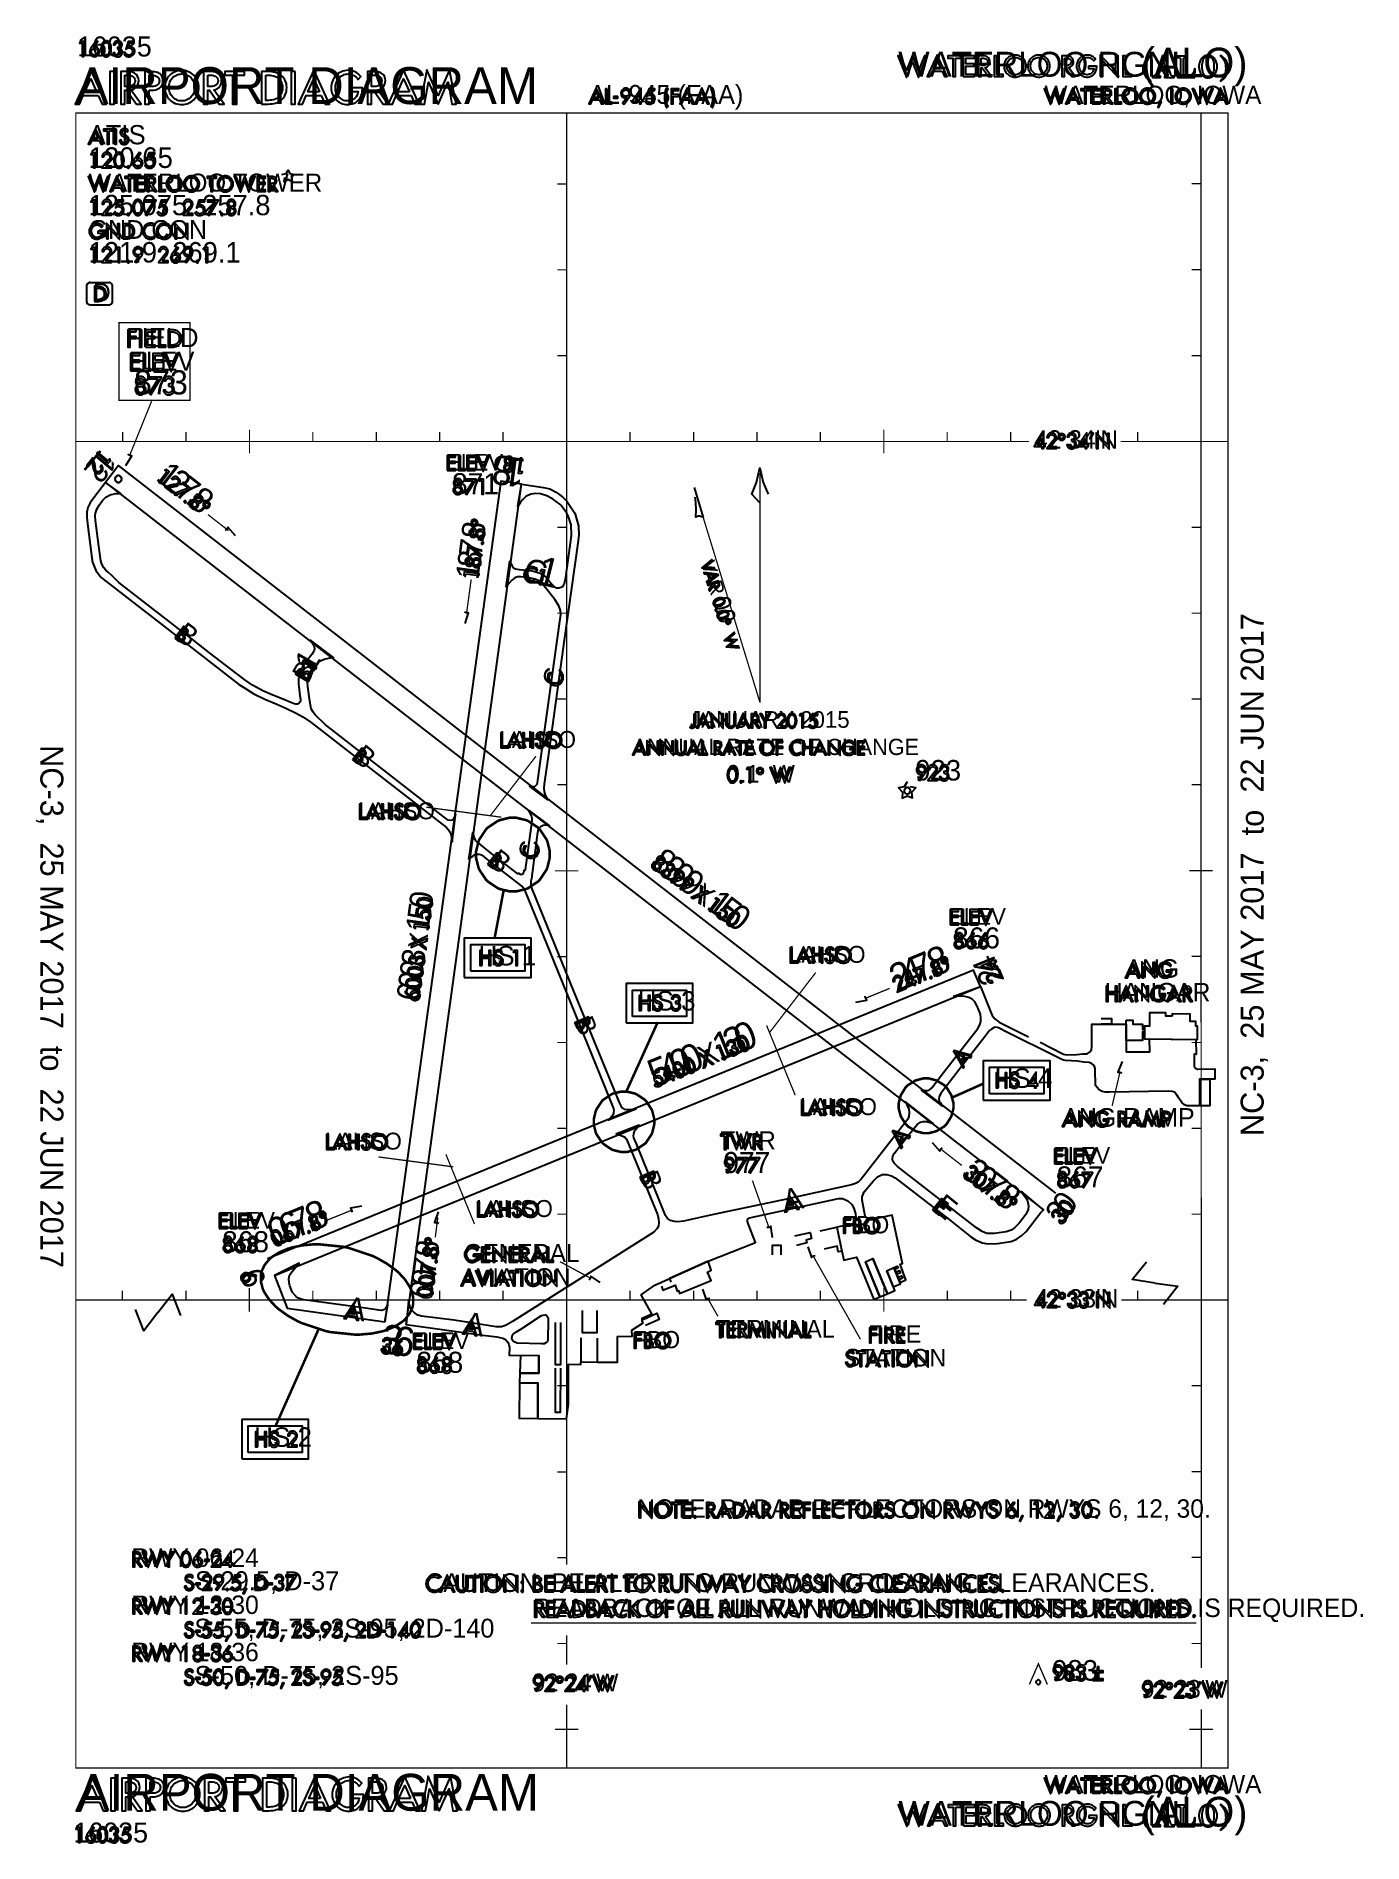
# Model space of a CAD drawing. Extents: x 0.08 to 5.7, y 0.31 to 7.95.
import ezdxf

# ---------------------------------------------------------------- set-up
doc = ezdxf.new("R2010")
doc.units = 0
doc.layers.get('0').update_dxf_attribs({"linetype": 'CONTINUOUS'})

msp = doc.modelspace()

# ---------------------------------------------------------------- texts
at = {"color": 0}
for s, height, p in [('16035', 0.0848166, (0.258696, 7.86379)), ('WATERLOO RGNL', 0.105086, (3.73233, 7.7784)), ('(ALO)', 0.125515, (4.76217, 7.7754)), ('AIRPORT DIAGRAM', 0.155705, (0.252697, 7.66282)), ('AL-945 (FAA)', 0.0798062, (2.42454, 7.66342)), ('WATERLOO, IOWA', 0.0766933, (4.35124, 7.66342)), ('ATIS ', 0.0812294, (0.306887, 7.49244)), ('120.65', 0.0872569, (0.306887, 7.39247)), ('WATERLOO TOWER', 0.076011, (0.306887, 7.29249)), ('125.075  257.8', 0.0862203, (0.306887, 7.1925)), ('GND CON', 0.079309, (0.306887, 7.09251)), ('121.9  269.1', 0.0865322, (0.306887, 6.99253)), ('FIELD', 0.0807676, (0.465861, 6.6346)), ('ELEV', 0.0813337, (0.47686, 6.53461)), ('873', 0.102304, (0.498857, 6.43462)), ("42 34'N", 0.0777072, (4.30724, 6.20567)), ('ELEV', 0.0707244, (1.81864, 6.11268)), ('871', 0.088927, (1.84464, 6.01269)), ('JANUARY 2015', 0.0704327, (2.85147, 5.02485)), ('LAHSO', 0.0715887, (2.04461, 4.93986)), ('ANNUAL RATE OF CHANGE', 0.0685372, (2.60851, 4.90987)), ('923', 0.0869287, (3.80432, 4.80189)), ('0.1  W', 0.0747373, (3.00644, 4.79289)), ('LAHSO', 0.0715887, (1.44769, 4.63792)), ('ELEV', 0.0707244, (3.94629, 4.19199)), ('866', 0.088927, (3.96429, 4.092)), ('LAHSO', 0.0715887, (3.2694, 4.03101)), ('ANG', 0.0780938, (4.69417, 3.96803)), ('HANGAR', 0.0780971, (4.60619, 3.86804)), ('LAHSO', 0.0715887, (3.3174, 3.38713)), ('ANG RAMP', 0.0783797, (4.42722, 3.33813)), ('LAHSO', 0.0715887, (1.30772, 3.24114)), ('TWR', 0.076846, (2.98046, 3.24214)), ('977', 0.088927, (2.99244, 3.14217)), ('ELEV', 0.0707244, (4.38722, 3.18115)), ('867', 0.088927, (4.40222, 3.08117)), ('LAHSO', 0.0715887, (1.94662, 2.95619)), ('ELEV', 0.0707244, (0.853799, 2.90719)), ('FBO', 0.072804, (3.49438, 2.88719)), ('868', 0.088927, (0.871796, 2.80721)), ('GENERAL', 0.0765017, (1.89462, 2.76522)), ('AVIATION', 0.0743051, (1.88262, 2.66524)), ("42 33'N", 0.0777072, (4.30924, 2.57325)), ('ELEV', 0.0707244, (1.67567, 2.39728)), ('FBO', 0.072804, (2.60951, 2.40128)), ('TERMINAL', 0.0744903, (2.96046, 2.44628)), ('FIRE', 0.0740744, (3.60435, 2.42428)), ('868', 0.088927, (1.69367, 2.29729)), ('STATION', 0.0741296, (3.50636, 2.32429)), ('NOTE: RADAR REFLECTORS ON RWYS 6, 12, 30.', 0.0777331, (2.62851, 1.6844)), ('RWY 06-24', 0.0780126, (0.487858, 1.47643)), ('         S-29.5, D-37', 0.080534, (0.487858, 1.37745)), ('CAUTION: BE ALERT TO RUNWAY CROSSING CLEARANCES.', 0.0790668, (1.73165, 1.37045)), ('RWY 12-30', 0.0780126, (0.487858, 1.27746)), ('READBACK OF ALL RUNWAY HOLDING INSTRUCTIONS IS REQUIRED.', 0.0783074, (2.18758, 1.26447)), ('         S-55, D-75, 2S-95, 2D-140', 0.0797835, (0.487858, 1.17748)), ('RWY 18-36', 0.0780126, (0.487858, 1.0775)), ('983', 0.0869287, (4.38322, 0.995508)), ('         S-50, D-75, 2S-95', 0.0800792, (0.487858, 0.977511)), ("92 24'W", 0.0750492, (2.18358, 0.950517)), ("92 23'W", 0.0750492, (4.76117, 0.923521)), ('AIRPORT DIAGRAM', 0.155705, (0.2571, 0.445612)), ('WATERLOO, IOWA', 0.0766933, (4.35124, 0.519586)), ('WATERLOO RGNL', 0.105086, (3.73333, 0.381608)), ('(ALO)', 0.125519, (4.76217, 0.37861)), ('16035', 0.0848199, (0.243101, 0.310635))]:
    msp.add_text(s, height=height, dxfattribs=at).set_placement(p)
at = {"color": 7}
msp.add_text('D', height=0.077496, dxfattribs=at).set_placement((0.325764, 6.82803))
at = {"color": 0}
for s, height, rotation, p in [('1', 0.097478, 229.898, (0.359879, 6.20667)), ('2', 0.097478, 229.898, (0.32824, 6.16907)), ('1', 0.105134, 322.223, (0.586842, 6.07568)), ('2', 0.105134, 322.223, (0.625676, 6.04558)), ('8', 0.123561, 172.255, (2.11187, 6.16829)), ('1', 0.123561, 172.257, (2.16058, 6.16167)), ('7', 0.105134, 322.223, (0.664511, 6.01549)), ('8', 0.105134, 322.223, (0.722836, 5.97028)), ('.', 0.177774, 322.221, (0.703411, 5.98533)), ('8', 0.09748, 82.2617, (1.97879, 5.81825)), ('7', 0.09748, 82.2617, (1.96883, 5.7451)), ('.', 0.162466, 82.2617, (1.97547, 5.79389)), ('8', 0.09748, 82.2617, (1.96222, 5.69642)), ('C', 0.099298, 345.853, (2.1396, 5.64975)), ('1', 0.121612, 345.854, (2.19411, 5.63601)), ('V', 0.05961, 287.063, (2.89756, 5.72106)), ('1', 0.09748, 82.2617, (1.95562, 5.64775)), ('A', 0.05961, 287.063, (2.90983, 5.68106)), ('R', 0.062465, 287.062, (2.92335, 5.63706)), ('0', 0.074981, 287.064, (2.94486, 5.56694)), ('.', 0.124965, 287.063, (2.95596, 5.53079)), ('0', 0.074981, 287.064, (2.9615, 5.51272)), ('NC-3,  25 MAY 2017  to  22 JUN 2017', 0.0972222, 90, (5.27831, 3.29822)), ('B', 0.087859, 323.476, (0.666829, 5.40679)), ('W', 0.051469, 287.061, (2.99189, 5.41374)), ('B', 0.08121, 59.6825, (1.23374, 5.21482)), ('1', 0.097482, 59.6823, (1.25671, 5.25411)), ('C', 0.081208, 82.9579, (2.30956, 5.19782)), ('NC-3,  25 MAY 2017  to  22 JUN 2017', 0.0972222, 270, (0.103017, 4.95178)), ('B', 0.085803, 320.699, (1.41871, 4.89388)), ('B', 0.086803, 322.028, (1.99061, 4.44994)), ('C', 0.081209, 86.6926, (2.20958, 4.46894)), ('8', 0.106147, 323.265, (2.6795, 4.43994)), ('3', 0.106147, 323.265, (2.71886, 4.41054)), ('9', 0.106147, 323.265, (2.75822, 4.38113)), ('9', 0.106147, 323.265, (2.79757, 4.35171)), ('X', 0.083501, 323.267, (2.85679, 4.30764)), ('5', 0.09748, 82.2617, (1.75093, 4.20665)), ('0', 0.09748, 82.2617, (1.75754, 4.25532)), ('1', 0.106147, 323.265, (2.91561, 4.26374)), ('5', 0.106147, 323.265, (2.95497, 4.23432)), ('1', 0.09748, 82.2617, (1.74433, 4.15797)), ('0', 0.106147, 323.265, (2.99433, 4.20492)), ('X', 0.077496, 82.2613, (1.73444, 4.08525)), ('3', 0.09748, 82.2617, (1.72447, 4.01204)), ('4', 0.117588, 22.1923, (3.76985, 3.92358)), ('7', 0.117588, 22.1923, (3.81536, 3.94214)), ('8', 0.117588, 22.1923, (3.88364, 3.97003)), ('4', 0.097479, 112.182, (4.15971, 4.00654)), ('0', 0.09748, 82.2617, (1.71126, 3.91471)), ('0', 0.09748, 82.2617, (1.71787, 3.96338)), ('2', 0.117588, 22.1923, (3.72433, 3.90504)), ('.', 0.202685, 22.1922, (3.86089, 3.96074)), ('2', 0.097479, 112.182, (4.17826, 3.96103)), ('6', 0.09748, 82.2617, (1.70465, 3.86604)), ('B', 0.081209, 293.9, (2.36056, 3.78206)), ('3', 0.117588, 22.1923, (3.02081, 3.63193)), ('0', 0.117588, 22.1923, (3.06633, 3.65049)), ('0', 0.117588, 22.1923, (2.79353, 3.53921)), ('0', 0.117588, 22.1923, (2.83906, 3.55775)), ('X', 0.091423, 22.1909, (2.90733, 3.58565)), ('1', 0.117588, 22.1923, (2.97529, 3.61337)), ('5', 0.117588, 22.1923, (2.7025, 3.5021)), ('4', 0.117588, 22.1923, (2.74801, 3.52065)), ('A', 0.077495, 54.2844, (4.00729, 3.58708)), ('A', 0.077499, 51.8848, (3.74533, 3.24714)), ('B', 0.081208, 292.862, (2.63651, 3.13017)), ('3', 0.105134, 322.223, (4.00029, 3.13117)), ('0', 0.105134, 322.223, (4.03912, 3.10106)), ('7', 0.105134, 322.223, (4.07796, 3.07096)), ('A', 0.094657, 12.3901, (3.2544, 2.97618)), ('8', 0.105134, 322.223, (4.13628, 3.02575)), ('0', 0.09748, 51.8838, (4.45354, 2.95786)), ('6', 0.117588, 22.1923, (1.13928, 2.84776)), ('7', 0.117588, 22.1923, (1.1848, 2.86632)), ('8', 0.117588, 22.1923, (1.25307, 2.89419)), ('E', 0.090967, 321.033, (3.87231, 2.98918)), ('.', 0.177777, 322.222, (4.11686, 3.04082)), ('3', 0.09748, 51.8838, (4.42322, 2.91919)), ('0', 0.117588, 22.1923, (1.09376, 2.82921)), ('.', 0.202685, 22.1922, (1.23032, 2.88492)), ('8', 0.09748, 82.2617, (1.78282, 2.77974)), ('7', 0.09748, 82.2617, (1.77286, 2.70658)), ('.', 0.162466, 82.2617, (1.77951, 2.75539)), ('6', 0.097479, 292.182, (0.943785, 2.71422)), ('0', 0.09748, 82.2617, (1.75965, 2.60925)), ('0', 0.09748, 82.2617, (1.76625, 2.65792)), ('A', 0.095419, 351.364, (1.38871, 2.52726)), ('A', 0.095419, 351.364, (1.88962, 2.46226)), ('3', 0.123561, 352.257, (1.53869, 2.38228)), ('6', 0.123561, 352.257, (1.58739, 2.37567))]:
    msp.add_text(s, height=height, rotation=rotation, dxfattribs=at).set_placement(p)
at = {"color": 44}
for s, p in [('HS 1', (1.95662, 4.02001)), ('HS 3', (2.63051, 3.82904)), ('HS 4', (4.14026, 3.5021)), ('HS 2', (1.00777, 1.98435))]:
    msp.add_text(s, height=0.0822074, dxfattribs=at).set_placement(p)

# ---------------------------------------------------------------- linework, layer by layer
at = {"color": 0}
for points in [[(0.280003, 7.92042), (0.280003, 7.86376), (0.28711, 7.86376), (0.28711, 7.92751), (0.273221, 7.92751), (0.268772, 7.92042), (0.280003, 7.92042)], [(0.339572, 7.93001), (0.317925, 7.90028), (0.315429, 7.89638), (0.313314, 7.89219), (0.3125, 7.89014), (0.311957, 7.88792), (0.311524, 7.88558), (0.311415, 7.88319), (0.311794, 7.87901), (0.313043, 7.87517), (0.314996, 7.87169), (0.317654, 7.8686), (0.320692, 7.8661), (0.324328, 7.86415), (0.328071, 7.86307), (0.332249, 7.86263), (0.336372, 7.86307), (0.340278, 7.86431), (0.34375, 7.8661), (0.346789, 7.86876), (0.349283, 7.87181), (0.351129, 7.87543), (0.352376, 7.87944), (0.352756, 7.88374), (0.352376, 7.88764), (0.3514, 7.89139), (0.349881, 7.89475), (0.347657, 7.89779), (0.345161, 7.90028), (0.342068, 7.90224), (0.338596, 7.90349), (0.334744, 7.90386), (0.331543, 7.90349), (0.32845, 7.90235), (0.328342, 7.90261), (0.345432, 7.92654), (0.339572, 7.93001)], [(0.332086, 7.86974), (0.329428, 7.87001), (0.326824, 7.87082), (0.324599, 7.87207), (0.322483, 7.87375), (0.320856, 7.87571), (0.319607, 7.87804), (0.318739, 7.88053), (0.318468, 7.88336), (0.318739, 7.88596), (0.319607, 7.88846), (0.320964, 7.89068), (0.322646, 7.89279), (0.324707, 7.89442), (0.326932, 7.89567), (0.329428, 7.89654), (0.332086, 7.89681), (0.334581, 7.89654), (0.337076, 7.89583), (0.339301, 7.89458), (0.341363, 7.8929), (0.343207, 7.89085), (0.344456, 7.88846), (0.345432, 7.88585), (0.345703, 7.88292), (0.345432, 7.88026), (0.344564, 7.87776), (0.343207, 7.87554), (0.341525, 7.87358), (0.339464, 7.87196), (0.33724, 7.87071), (0.334744, 7.87001), (0.332086, 7.86974)], [(0.381239, 7.86263), (0.384169, 7.86279), (0.386936, 7.8635), (0.389324, 7.86458), (0.391547, 7.866), (0.393608, 7.86778), (0.3954, 7.86974), (0.396918, 7.87196), (0.398329, 7.87446), (0.400553, 7.87972), (0.401964, 7.88525), (0.402507, 7.88807), (0.402778, 7.89085), (0.403049, 7.89361), (0.403049, 7.89611), (0.403049, 7.8986), (0.402778, 7.90136), (0.402507, 7.90419), (0.401964, 7.90696), (0.400553, 7.91265), (0.398329, 7.91792), (0.396918, 7.92042), (0.3954, 7.92279), (0.393608, 7.92469), (0.391656, 7.92654), (0.389324, 7.9279), (0.386936, 7.92904), (0.384169, 7.92974), (0.381239, 7.93001), (0.378201, 7.92974), (0.375543, 7.92904), (0.373047, 7.9279), (0.370822, 7.92654), (0.368869, 7.92469), (0.367079, 7.92279), (0.36556, 7.92042), (0.36415, 7.91792), (0.361925, 7.91265), (0.360406, 7.90696), (0.360026, 7.90419), (0.359592, 7.90136), (0.359429, 7.8986), (0.359321, 7.89611), (0.359429, 7.89361), (0.359592, 7.89085), (0.360026, 7.88807), (0.360406, 7.88525), (0.361925, 7.87972), (0.36415, 7.87446), (0.36556, 7.87196), (0.367079, 7.86974), (0.368869, 7.86778), (0.370822, 7.866), (0.373047, 7.86458), (0.375543, 7.8635), (0.37831, 7.86279), (0.381239, 7.86263)], [(0.381239, 7.9229), (0.383356, 7.92264), (0.385146, 7.9221), (0.386828, 7.92111), (0.388346, 7.91986), (0.39095, 7.91683), (0.392904, 7.91276), (0.394314, 7.90847), (0.39529, 7.90403), (0.395833, 7.89985), (0.395996, 7.89611), (0.395833, 7.89253), (0.39529, 7.88835), (0.394314, 7.8839), (0.392904, 7.87956), (0.39095, 7.87571), (0.388346, 7.87261), (0.386828, 7.87136), (0.385146, 7.87044), (0.383356, 7.86985), (0.381239, 7.86974), (0.379178, 7.86985), (0.377225, 7.87044), (0.375543, 7.87136), (0.374024, 7.87261), (0.371528, 7.87571), (0.369575, 7.87956), (0.368056, 7.8839), (0.367079, 7.88835), (0.366644, 7.89253), (0.366536, 7.89611), (0.366644, 7.89985), (0.367079, 7.90403), (0.368056, 7.90847), (0.369575, 7.91276), (0.371528, 7.91683), (0.374024, 7.91986), (0.375543, 7.92111), (0.377225, 7.9221), (0.379178, 7.92264), (0.381239, 7.9229)], [(0.429308, 7.89442), (0.432075, 7.89442), (0.434733, 7.89404), (0.437067, 7.89307), (0.439019, 7.89165), (0.440539, 7.88986), (0.441786, 7.88764), (0.442492, 7.88499), (0.442763, 7.88222), (0.442492, 7.87972), (0.441949, 7.87739), (0.44081, 7.87517), (0.43929, 7.87332), (0.4375, 7.87181), (0.435439, 7.87071), (0.433051, 7.87001), (0.430556, 7.86974), (0.428331, 7.86985), (0.426107, 7.87044), (0.424154, 7.87125), (0.422364, 7.87235), (0.420844, 7.87392), (0.419596, 7.87554), (0.418619, 7.87765), (0.418186, 7.87989), (0.410428, 7.87989), (0.410969, 7.87608), (0.412218, 7.87261), (0.414171, 7.86974), (0.416504, 7.86724), (0.419433, 7.86529), (0.422797, 7.86376), (0.426269, 7.8629), (0.430012, 7.86263), (0.43419, 7.8629), (0.437935, 7.86387), (0.441243, 7.86556), (0.444174, 7.86778), (0.446669, 7.87056), (0.448351, 7.87375), (0.449436, 7.87765), (0.449869, 7.88178), (0.449707, 7.88433), (0.449436, 7.88683), (0.448731, 7.88906), (0.447754, 7.89128), (0.446669, 7.89318), (0.44515, 7.89501), (0.443468, 7.89654), (0.441407, 7.89789), (0.444607, 7.90072), (0.446832, 7.90403), (0.447646, 7.90597), (0.448188, 7.90804), (0.448622, 7.91026), (0.448731, 7.91249), (0.448351, 7.91639), (0.447374, 7.91971), (0.445692, 7.92279), (0.443631, 7.92529), (0.44081, 7.92725), (0.437771, 7.92876), (0.434462, 7.92958), (0.430718, 7.93001), (0.426921, 7.92974), (0.423611, 7.92888), (0.420574, 7.92751), (0.417914, 7.92567), (0.415853, 7.92344), (0.414008, 7.92068), (0.412761, 7.91738), (0.411947, 7.91363), (0.419868, 7.91363), (0.420301, 7.91569), (0.421115, 7.91749), (0.422092, 7.91906), (0.42334, 7.92031), (0.424696, 7.92139), (0.42654, 7.92219), (0.428331, 7.92264), (0.430393, 7.9229), (0.432781, 7.92264), (0.434842, 7.9221), (0.436794, 7.92111), (0.438476, 7.91971), (0.439725, 7.91818), (0.44081, 7.91624), (0.441407, 7.91417), (0.441678, 7.91194), (0.441407, 7.90918), (0.440539, 7.90696), (0.439453, 7.90528), (0.437935, 7.90386), (0.435981, 7.90278), (0.433865, 7.90207), (0.431532, 7.90169), (0.429036, 7.90153), (0.429308, 7.89442)], [(0.499294, 7.92042), (0.499294, 7.92751), (0.474175, 7.92751), (0.464301, 7.89475), (0.465821, 7.89475), (0.468207, 7.89708), (0.471246, 7.89887), (0.474447, 7.90001), (0.477756, 7.90039), (0.480849, 7.90013), (0.483724, 7.89914), (0.486274, 7.89779), (0.488607, 7.896), (0.490397, 7.89361), (0.491971, 7.89111), (0.492785, 7.88835), (0.493218, 7.88525), (0.492785, 7.88222), (0.491971, 7.87929), (0.49056, 7.87668), (0.488607, 7.87429), (0.486382, 7.87235), (0.483724, 7.87099), (0.480849, 7.87001), (0.477647, 7.86974), (0.475532, 7.86985), (0.473307, 7.87044), (0.471138, 7.87125), (0.469185, 7.87235), (0.467339, 7.87375), (0.465712, 7.87543), (0.464464, 7.87722), (0.463488, 7.87918), (0.457519, 7.87358), (0.459039, 7.8711), (0.460992, 7.86888), (0.463217, 7.86708), (0.465712, 7.8654), (0.468317, 7.86431), (0.471246, 7.86333), (0.474175, 7.86279), (0.477106, 7.86263), (0.479438, 7.86279), (0.481825, 7.86307), (0.48405, 7.8635), (0.486274, 7.86415), (0.490126, 7.8661), (0.493599, 7.86876), (0.496365, 7.87207), (0.498481, 7.87582), (0.499186, 7.87804), (0.499729, 7.88026), (0.500162, 7.88265), (0.500271, 7.88499), (0.499838, 7.88932), (0.498915, 7.89344), (0.497233, 7.89735), (0.494846, 7.90072), (0.491971, 7.90349), (0.488607, 7.90571), (0.486654, 7.90642), (0.484592, 7.90696), (0.482476, 7.90733), (0.480251, 7.9075), (0.475694, 7.90722), (0.47971, 7.92042), (0.499294, 7.92042)], [(3.74278, 7.86664), (3.73068, 7.86664), (3.76764, 7.77513), (3.79275, 7.84028), (3.81803, 7.77513), (3.85499, 7.86664), (3.84293, 7.86664), (3.81803, 7.80388), (3.79292, 7.87001), (3.76779, 7.80528), (3.74278, 7.86664)], [(3.91764, 7.80126), (3.92779, 7.77849), (3.93972, 7.77849), (3.89725, 7.87125), (3.8546, 7.77849), (3.86654, 7.77849), (3.87668, 7.80126), (3.91764, 7.80126)], [(4.22667, 7.87001), (4.22194, 7.86974), (4.21733, 7.86903), (4.21289, 7.86789), (4.20876, 7.86638), (4.20469, 7.86442), (4.20085, 7.86208), (4.19721, 7.85943), (4.1939, 7.85656), (4.19081, 7.85319), (4.18821, 7.84961), (4.18582, 7.84571), (4.18375, 7.84169), (4.18224, 7.83735), (4.18099, 7.8329), (4.18028, 7.82818), (4.18001, 7.82335), (4.18028, 7.81836), (4.18099, 7.81358), (4.18224, 7.80903), (4.18375, 7.80474), (4.18571, 7.80057), (4.18804, 7.79682), (4.19081, 7.79318), (4.19374, 7.78999), (4.1971, 7.78694), (4.20068, 7.78444), (4.20458, 7.78207), (4.20861, 7.78028), (4.21289, 7.77875), (4.21733, 7.77761), (4.22194, 7.77696), (4.22667, 7.77681), (4.23139, 7.77696), (4.23594, 7.77761), (4.2404, 7.77875), (4.24474, 7.78028), (4.24875, 7.78207), (4.25265, 7.78444), (4.25624, 7.78694), (4.2596, 7.78999), (4.26247, 7.79318), (4.26531, 7.79682), (4.26764, 7.80057), (4.26958, 7.80474), (4.27111, 7.80903), (4.27235, 7.81358), (4.27306, 7.81836), (4.27333, 7.82335), (4.27306, 7.82818), (4.27235, 7.8329), (4.27111, 7.83735), (4.26958, 7.84169), (4.26753, 7.84571), (4.26514, 7.84961), (4.26247, 7.85319), (4.25944, 7.85656), (4.25613, 7.85943), (4.2525, 7.86208), (4.24858, 7.86442), (4.24457, 7.86638), (4.24029, 7.86789), (4.23594, 7.86903), (4.23139, 7.86974), (4.22667, 7.87001)], [(4.32721, 7.87001), (4.32249, 7.86974), (4.31793, 7.86903), (4.31347, 7.86789), (4.30931, 7.86638), (4.30512, 7.86442), (4.30138, 7.86208), (4.29779, 7.85943), (4.29443, 7.85656), (4.29139, 7.85319), (4.28863, 7.84961), (4.28624, 7.84571), (4.28429, 7.84169), (4.28267, 7.83735), (4.28153, 7.8329), (4.28082, 7.82818), (4.28054, 7.82335), (4.28082, 7.81836), (4.28153, 7.81358), (4.28267, 7.80903), (4.28429, 7.80474), (4.28624, 7.80057), (4.28863, 7.79682), (4.29124, 7.79318), (4.29432, 7.78999), (4.29764, 7.78694), (4.30126, 7.78444), (4.30512, 7.78207), (4.30919, 7.78028), (4.31347, 7.77875), (4.31793, 7.77761), (4.32249, 7.77696), (4.32721, 7.77681), (4.33192, 7.77696), (4.33653, 7.77761), (4.34099, 7.77875), (4.34517, 7.78028), (4.34928, 7.78207), (4.35308, 7.78444), (4.35667, 7.78694), (4.36003, 7.78999), (4.36307, 7.79318), (4.36567, 7.79682), (4.36806, 7.80057), (4.37011, 7.80474), (4.37169, 7.80903), (4.37278, 7.81358), (4.37358, 7.81836), (4.37375, 7.82335), (4.37358, 7.82818), (4.37278, 7.8329), (4.37169, 7.83735), (4.37001, 7.84169), (4.36806, 7.84571), (4.36567, 7.84961), (4.36307, 7.85319), (4.36003, 7.85656), (4.35667, 7.85943), (4.35308, 7.86208), (4.34918, 7.86442), (4.34517, 7.86638), (4.34082, 7.86789), (4.33637, 7.86903), (4.33182, 7.86974), (4.32721, 7.87001)], [(4.53792, 7.82249), (4.53792, 7.81278), (4.56028, 7.81278), (4.55946, 7.80751), (4.55751, 7.80263), (4.55474, 7.79818), (4.551, 7.79432), (4.54665, 7.79112), (4.54194, 7.78863), (4.53694, 7.78711), (4.53196, 7.78651), (4.52849, 7.78678), (4.52501, 7.78737), (4.52181, 7.78836), (4.51878, 7.78961), (4.51292, 7.79308), (4.50803, 7.79764), (4.5039, 7.80306), (4.50082, 7.80903), (4.49892, 7.81554), (4.49821, 7.82237), (4.49832, 7.82622), (4.49892, 7.83003), (4.49972, 7.83361), (4.50082, 7.83708), (4.50401, 7.84347), (4.50819, 7.84901), (4.51335, 7.85374), (4.51915, 7.85721), (4.52235, 7.85846), (4.52572, 7.85943), (4.52919, 7.86003), (4.53276, 7.86014), (4.53678, 7.85986), (4.54069, 7.85906), (4.54443, 7.85781), (4.54807, 7.85596), (4.55154, 7.85374), (4.55474, 7.85124), (4.55751, 7.84819), (4.56011, 7.845), (4.56739, 7.85275), (4.56401, 7.85667), (4.56028, 7.86014), (4.55626, 7.86317), (4.55181, 7.86556), (4.54719, 7.86751), (4.54237, 7.86888), (4.53738, 7.86974), (4.53233, 7.87001), (4.52761, 7.86974), (4.52322, 7.86903), (4.51888, 7.86789), (4.51471, 7.86626), (4.51069, 7.86431), (4.50694, 7.86193), (4.50331, 7.85915), (4.50017, 7.85612), (4.49724, 7.85265), (4.49457, 7.84901), (4.49224, 7.845), (4.49029, 7.84082), (4.48876, 7.83637), (4.48763, 7.83182), (4.48693, 7.82693), (4.48665, 7.82194), (4.48693, 7.81749), (4.48763, 7.81304), (4.48876, 7.80886), (4.49029, 7.80474), (4.49208, 7.80083), (4.49431, 7.7971), (4.49696, 7.79362), (4.49983, 7.79025), (4.50304, 7.78737), (4.5064, 7.78472), (4.51014, 7.78233), (4.51406, 7.78043), (4.51807, 7.77886), (4.52235, 7.77778), (4.52669, 7.77696), (4.53125, 7.77681), (4.53569, 7.77696), (4.53988, 7.77761), (4.54389, 7.7786), (4.54779, 7.78), (4.55138, 7.78179), (4.55474, 7.7839), (4.55778, 7.78624), (4.56054, 7.7889), (4.56304, 7.79194), (4.56526, 7.79514), (4.56722, 7.79861), (4.5689, 7.80236), (4.57015, 7.80626), (4.57096, 7.81044), (4.5715, 7.81472), (4.57183, 7.81917), (4.57183, 7.82249), (4.53792, 7.82249)], [(4.58653, 7.77849), (4.59793, 7.77849), (4.59793, 7.845), (4.66336, 7.77474), (4.66336, 7.86664), (4.65196, 7.86664), (4.65196, 7.80225), (4.58653, 7.87099), (4.58653, 7.77849)], [(0.348036, 7.69846), (0.363878, 7.66276), (0.382488, 7.66276), (0.316243, 7.80735), (0.250162, 7.66276), (0.268772, 7.66276), (0.284451, 7.69846), (0.348036, 7.69846)], [(0.414985, 7.80013), (0.397244, 7.80013), (0.397244, 7.66276), (0.414985, 7.66276), (0.414985, 7.80013)], [(0.486274, 7.72304), (0.49349, 7.72472), (0.499838, 7.72749), (0.505533, 7.73139), (0.510254, 7.73628), (0.514051, 7.74181), (0.516818, 7.74794), (0.518446, 7.75472), (0.519043, 7.76167), (0.517904, 7.77126), (0.514432, 7.78), (0.509006, 7.78776), (0.501682, 7.79389), (0.492893, 7.79736), (0.483453, 7.79932), (0.473904, 7.80013), (0.464301, 7.80013), (0.442654, 7.80013), (0.442654, 7.66276), (0.460558, 7.66276), (0.460558, 7.7214), (0.467774, 7.7214), (0.509169, 7.66276), (0.52946, 7.66276), (0.486274, 7.72304)], [(0.563043, 7.7214), (0.573188, 7.7214), (0.5829, 7.72179), (0.592068, 7.72347), (0.600261, 7.7264), (0.607368, 7.73042), (0.613336, 7.73583), (0.617785, 7.74278), (0.619303, 7.74669), (0.620551, 7.75108), (0.621257, 7.75586), (0.621528, 7.76096), (0.620822, 7.76975), (0.618869, 7.7775), (0.615289, 7.78418), (0.609864, 7.78987), (0.606392, 7.79221), (0.602376, 7.79432), (0.597765, 7.79611), (0.592665, 7.79753), (0.586968, 7.79878), (0.580404, 7.79958), (0.573351, 7.80003), (0.565539, 7.80013), (0.545139, 7.80013), (0.545139, 7.66276), (0.563043, 7.66276), (0.563043, 7.7214)], [(0.701118, 7.80528), (0.693901, 7.80485), (0.686794, 7.80388), (0.67985, 7.80208), (0.67334, 7.79958), (0.666938, 7.79665), (0.660969, 7.79308), (0.655436, 7.7889), (0.650119, 7.78429), (0.6454, 7.77919), (0.641276, 7.77349), (0.637642, 7.76753), (0.63444, 7.76124), (0.631944, 7.75456), (0.630154, 7.7475), (0.629015, 7.74029), (0.628635, 7.73281), (0.629015, 7.72499), (0.630154, 7.71767), (0.631944, 7.71039), (0.63444, 7.70378), (0.637478, 7.69737), (0.641114, 7.6914), (0.6454, 7.68582), (0.650011, 7.68072), (0.655274, 7.67611), (0.660807, 7.6721), (0.666829, 7.66862), (0.673178, 7.66569), (0.679742, 7.66336), (0.686686, 7.66168), (0.693901, 7.66069), (0.701118, 7.66026), (0.708496, 7.66069), (0.715712, 7.66168), (0.722657, 7.66336), (0.729167, 7.66569), (0.735568, 7.66862), (0.741536, 7.6721), (0.747071, 7.67611), (0.752225, 7.68072), (0.756944, 7.68582), (0.761231, 7.6914), (0.764865, 7.69737), (0.767904, 7.70378), (0.7704, 7.71039), (0.772244, 7.71767), (0.773329, 7.72499), (0.773762, 7.73281), (0.773329, 7.74029), (0.772244, 7.7475), (0.7704, 7.75456), (0.767904, 7.76124), (0.764703, 7.76753), (0.761122, 7.77349), (0.756944, 7.77919), (0.752061, 7.78429), (0.746962, 7.7889), (0.741374, 7.79308), (0.735406, 7.79665), (0.729004, 7.79958), (0.722493, 7.80208), (0.715549, 7.80388), (0.708496, 7.80485), (0.701118, 7.80528)], [(0.837076, 7.72304), (0.844293, 7.72472), (0.850857, 7.72749), (0.856392, 7.73139), (0.861111, 7.73628), (0.864854, 7.74181), (0.867622, 7.74794), (0.869303, 7.75472), (0.869846, 7.76167), (0.868761, 7.77126), (0.865397, 7.78), (0.859864, 7.78776), (0.852485, 7.79389), (0.84375, 7.79736), (0.83431, 7.79932), (0.824707, 7.80013), (0.815158, 7.80013), (0.793619, 7.80013), (0.793619, 7.66276), (0.811415, 7.66276), (0.811415, 7.7214), (0.818739, 7.7214), (0.860026, 7.66276), (0.880262, 7.66276), (0.837076, 7.72304)], [(0.93419, 7.785), (0.96696, 7.785), (0.96696, 7.80013), (0.883626, 7.80013), (0.883626, 7.785), (0.916396, 7.785), (0.916396, 7.66276), (0.93419, 7.66276), (0.93419, 7.785)], [(1.03847, 7.66276), (1.06706, 7.66276), (1.07498, 7.66303), (1.0829, 7.6639), (1.09044, 7.66515), (1.09749, 7.6671), (1.10444, 7.66943), (1.11084, 7.67236), (1.11697, 7.67583), (1.1225, 7.67985), (1.1275, 7.68446), (1.13194, 7.68956), (1.13596, 7.69526), (1.13916, 7.70156), (1.14182, 7.70833), (1.14377, 7.71571), (1.14486, 7.72374), (1.14529, 7.73221), (1.14486, 7.74056), (1.14377, 7.74832), (1.14182, 7.75553), (1.13916, 7.76237), (1.13585, 7.76844), (1.13178, 7.77403), (1.12739, 7.77903), (1.12223, 7.78347), (1.11664, 7.78749), (1.11068, 7.79085), (1.10433, 7.79372), (1.09749, 7.79611), (1.09044, 7.7979), (1.08306, 7.79915), (1.07541, 7.80003), (1.06765, 7.80013), (1.03847, 7.80013), (1.03847, 7.66276)], [(1.1811, 7.80013), (1.16336, 7.80013), (1.16336, 7.66276), (1.1811, 7.66276), (1.1811, 7.80013)], [(1.2915, 7.69846), (1.30724, 7.66276), (1.32585, 7.66276), (1.25971, 7.80735), (1.19347, 7.66276), (1.21208, 7.66276), (1.22792, 7.69846), (1.2915, 7.69846)], [(1.41249, 7.73156), (1.41249, 7.71625), (1.44749, 7.71625), (1.44613, 7.70806), (1.44319, 7.70042), (1.43858, 7.69347), (1.43294, 7.6875), (1.42626, 7.68251), (1.41889, 7.67876), (1.41114, 7.67637), (1.40321, 7.67557), (1.39779, 7.67583), (1.39264, 7.67681), (1.38748, 7.67817), (1.38276, 7.68028), (1.37375, 7.68571), (1.3661, 7.69265), (1.35959, 7.70111), (1.35487, 7.71056), (1.35178, 7.72054), (1.35086, 7.73112), (1.35097, 7.73719), (1.35178, 7.74306), (1.35319, 7.74858), (1.35498, 7.75401), (1.35986, 7.76406), (1.36637, 7.77279), (1.37429, 7.78), (1.38346, 7.78543), (1.38846, 7.78737), (1.39361, 7.78874), (1.39903, 7.78971), (1.40474, 7.78999), (1.41081, 7.78961), (1.41683, 7.78836), (1.42279, 7.78624), (1.4285, 7.78347), (1.43375, 7.78017), (1.43875, 7.7761), (1.44319, 7.77154), (1.4471, 7.76639), (1.45833, 7.77849), (1.45318, 7.78456), (1.44749, 7.78999), (1.44114, 7.7946), (1.43419, 7.79844), (1.42692, 7.80137), (1.41943, 7.8036), (1.41178, 7.80485), (1.40386, 7.80528), (1.39665, 7.80485), (1.38971, 7.80376), (1.38292, 7.80192), (1.37641, 7.79943), (1.37028, 7.79639), (1.36442, 7.79264), (1.35889, 7.78836), (1.3539, 7.78364), (1.34928, 7.77832), (1.34516, 7.77251), (1.34152, 7.76639), (1.3386, 7.75987), (1.3361, 7.75304), (1.33442, 7.74582), (1.33333, 7.73833), (1.3329, 7.73058), (1.33333, 7.72364), (1.33442, 7.71679), (1.3361, 7.71013), (1.33849, 7.70378), (1.34136, 7.69764), (1.34483, 7.69179), (1.3489, 7.68642), (1.35335, 7.68138), (1.35834, 7.67665), (1.36361, 7.67264), (1.3693, 7.66906), (1.37543, 7.66596), (1.38167, 7.66347), (1.38835, 7.66178), (1.39512, 7.66069), (1.40207, 7.66026), (1.40901, 7.66054), (1.41569, 7.66151), (1.42193, 7.66319), (1.4279, 7.66525), (1.43349, 7.66808), (1.43875, 7.67122), (1.44347, 7.67503), (1.44792, 7.67914), (1.45182, 7.68386), (1.45529, 7.68892), (1.45817, 7.69428), (1.46072, 7.70014), (1.46262, 7.70628), (1.46403, 7.71263), (1.465, 7.71929), (1.46528, 7.72613), (1.46528, 7.73156), (1.41249, 7.73156)], [(1.53, 7.72304), (1.53722, 7.72472), (1.54372, 7.72749), (1.54932, 7.73139), (1.55404, 7.73628), (1.55778, 7.74181), (1.56054, 7.74794), (1.56222, 7.75472), (1.56278, 7.76167), (1.56168, 7.77126), (1.55832, 7.78), (1.5529, 7.78776), (1.54542, 7.79389), (1.53668, 7.79736), (1.52724, 7.79932), (1.51764, 7.80013), (1.50803, 7.80013), (1.48654, 7.80013), (1.48654, 7.66276), (1.50429, 7.66276), (1.50429, 7.7214), (1.51167, 7.7214), (1.5529, 7.66276), (1.57319, 7.66276), (1.53, 7.72304)], [(1.67165, 7.69846), (1.68733, 7.66276), (1.70594, 7.66276), (1.63986, 7.80735), (1.57374, 7.66276), (1.59224, 7.66276), (1.60807, 7.69846), (1.67165, 7.69846)], [(1.78614, 7.66026), (1.82747, 7.75569), (1.82781, 7.75569), (1.84392, 7.66276), (1.86165, 7.66276), (1.8335, 7.80806), (1.78614, 7.69917), (1.73861, 7.80806), (1.71039, 7.66276), (1.72819, 7.66276), (1.74431, 7.75526), (1.74474, 7.75526), (1.78614, 7.66026)], [(3.91303, 7.81108), (3.8814, 7.81108), (3.89725, 7.84706), (3.91303, 7.81108)], [(3.97472, 7.85693), (3.99582, 7.85693), (3.99582, 7.86664), (3.94222, 7.86664), (3.94222, 7.85693), (3.96332, 7.85693), (3.96332, 7.77849), (3.97472, 7.77849), (3.97472, 7.85693)], [(4.00694, 7.77849), (4.05501, 7.77849), (4.05501, 7.78819), (4.01833, 7.78819), (4.01833, 7.82249), (4.05387, 7.82249), (4.05387, 7.83236), (4.01833, 7.83236), (4.01833, 7.85693), (4.05501, 7.85693), (4.05501, 7.86664), (4.00694, 7.86664), (4.00694, 7.77849)], [(4.09928, 7.81706), (4.10389, 7.81819), (4.10807, 7.81999), (4.11165, 7.82249), (4.11475, 7.82557), (4.11708, 7.82915), (4.11887, 7.83317), (4.12001, 7.83751), (4.12044, 7.84196), (4.11957, 7.84804), (4.11751, 7.85374), (4.11404, 7.85872), (4.10915, 7.86263), (4.10362, 7.86501), (4.0975, 7.8661), (4.09125, 7.86664), (4.08512, 7.86664), (4.07124, 7.86664), (4.07124, 7.77849), (4.08279, 7.77849), (4.08279, 7.81597), (4.08751, 7.81597), (4.11404, 7.77849), (4.12706, 7.77849), (4.09928, 7.81706)], [(4.08279, 7.85693), (4.08583, 7.85693), (4.09, 7.85682), (4.09446, 7.85639), (4.09864, 7.85558), (4.10238, 7.85433), (4.10568, 7.85237), (4.10818, 7.84961), (4.11003, 7.84614), (4.11057, 7.84153), (4.11003, 7.83697), (4.10835, 7.83333), (4.10596, 7.83057), (4.10275, 7.82861), (4.09918, 7.82721), (4.095, 7.82639), (4.09071, 7.82596), (4.08637, 7.82585), (4.08279, 7.82585), (4.08279, 7.85693)], [(4.14974, 7.86664), (4.13818, 7.86664), (4.13818, 7.77849), (4.17665, 7.77849), (4.17665, 7.78819), (4.14974, 7.78819), (4.14974, 7.86664)], [(4.22667, 7.78651), (4.22304, 7.78678), (4.21972, 7.78737), (4.21636, 7.78819), (4.21322, 7.78944), (4.20725, 7.79275), (4.20193, 7.79719), (4.19764, 7.80263), (4.19428, 7.80886), (4.19303, 7.81222), (4.19222, 7.81581), (4.19168, 7.81961), (4.19151, 7.82335), (4.19168, 7.8271), (4.19206, 7.83068), (4.19293, 7.83415), (4.19401, 7.83763), (4.19721, 7.84375), (4.20139, 7.84928), (4.20638, 7.85374), (4.21251, 7.85721), (4.21571, 7.85846), (4.21918, 7.85943), (4.22293, 7.86003), (4.22667, 7.86014), (4.23042, 7.86003), (4.23415, 7.85943), (4.23763, 7.85846), (4.24083, 7.85721), (4.24681, 7.85374), (4.25196, 7.84928), (4.25613, 7.84375), (4.25933, 7.83763), (4.26042, 7.83415), (4.26112, 7.83068), (4.26167, 7.8271), (4.26183, 7.82335), (4.26167, 7.81961), (4.26112, 7.81581), (4.26014, 7.81222), (4.259, 7.80886), (4.25569, 7.80263), (4.25142, 7.79719), (4.2461, 7.79275), (4.24013, 7.78944), (4.23693, 7.78819), (4.23361, 7.78737), (4.23014, 7.78678), (4.22667, 7.78651)], [(4.32721, 7.78651), (4.32362, 7.78678), (4.32015, 7.78737), (4.31679, 7.78819), (4.31358, 7.78944), (4.30761, 7.79275), (4.30251, 7.79719), (4.29807, 7.80263), (4.29486, 7.80886), (4.29362, 7.81222), (4.29275, 7.81581), (4.29221, 7.81961), (4.29194, 7.82335), (4.29221, 7.8271), (4.29264, 7.83068), (4.29346, 7.83415), (4.2946, 7.83763), (4.29764, 7.84375), (4.30181, 7.84928), (4.30697, 7.85374), (4.31293, 7.85721), (4.31625, 7.85846), (4.31972, 7.85943), (4.32335, 7.86003), (4.32721, 7.86014), (4.33094, 7.86003), (4.33458, 7.85943), (4.33806, 7.85846), (4.34136, 7.85721), (4.34739, 7.85374), (4.35249, 7.84928), (4.35667, 7.84375), (4.35969, 7.83763), (4.36083, 7.83415), (4.36165, 7.83068), (4.36219, 7.8271), (4.36236, 7.82335), (4.36219, 7.81961), (4.36165, 7.81581), (4.36068, 7.81222), (4.3596, 7.80886), (4.35622, 7.80263), (4.35194, 7.79719), (4.34668, 7.79275), (4.34071, 7.78944), (4.33751, 7.78819), (4.33415, 7.78737), (4.33068, 7.78678), (4.32721, 7.78651)], [(4.45264, 7.81706), (4.45736, 7.81819), (4.46137, 7.81999), (4.465, 7.82249), (4.46804, 7.82557), (4.47054, 7.82915), (4.47222, 7.83317), (4.47331, 7.83751), (4.47374, 7.84196), (4.47304, 7.84804), (4.47081, 7.85374), (4.46733, 7.85872), (4.46262, 7.86263), (4.45692, 7.86501), (4.45085, 7.8661), (4.44472, 7.86664), (4.43847, 7.86664), (4.42469, 7.86664), (4.42469, 7.77849), (4.43608, 7.77849), (4.43608, 7.81597), (4.44081, 7.81597), (4.46733, 7.77849), (4.48042, 7.77849), (4.45264, 7.81706)], [(4.43608, 7.85693), (4.43918, 7.85693), (4.44347, 7.85682), (4.44775, 7.85639), (4.45193, 7.85558), (4.45568, 7.85433), (4.45904, 7.85237), (4.46164, 7.84961), (4.46332, 7.84614), (4.46386, 7.84153), (4.46332, 7.83697), (4.46181, 7.83333), (4.45931, 7.83057), (4.45611, 7.82861), (4.45247, 7.82721), (4.44846, 7.82639), (4.44417, 7.82596), (4.43972, 7.82585), (4.43608, 7.82585), (4.43608, 7.85693)], [(4.69336, 7.86664), (4.68197, 7.86664), (4.68197, 7.77849), (4.72043, 7.77849), (4.72043, 7.78819), (4.69336, 7.78819), (4.69336, 7.86664)], [(4.80083, 7.76221), (4.79557, 7.76682), (4.79112, 7.77225), (4.78738, 7.77821), (4.78444, 7.78472), (4.78222, 7.7915), (4.78071, 7.79878), (4.77974, 7.80599), (4.77946, 7.81332), (4.77946, 7.81739), (4.77974, 7.82124), (4.78, 7.82514), (4.78043, 7.82878), (4.78196, 7.83572), (4.78401, 7.84224), (4.78694, 7.84831), (4.79058, 7.85417), (4.79275, 7.8571), (4.79514, 7.85986), (4.7979, 7.86253), (4.80083, 7.86513), (4.80083, 7.8686), (4.79719, 7.86626), (4.79372, 7.86387), (4.79042, 7.86111), (4.78738, 7.85835), (4.78456, 7.85525), (4.78196, 7.85211), (4.77957, 7.84874), (4.7775, 7.84526), (4.77387, 7.83789), (4.77126, 7.83003), (4.77029, 7.82585), (4.76958, 7.8215), (4.76915, 7.81722), (4.76904, 7.81267), (4.76915, 7.80778), (4.76975, 7.80317), (4.7704, 7.79878), (4.77154, 7.7946), (4.77289, 7.79058), (4.77447, 7.78678), (4.77626, 7.78331), (4.77832, 7.78), (4.78304, 7.77376), (4.78836, 7.76818), (4.79432, 7.76318), (4.80083, 7.75846), (4.80083, 7.76221)], [(4.85086, 7.8686), (4.82487, 7.79292), (4.82319, 7.7889), (4.82026, 7.78489), (4.81819, 7.78321), (4.81554, 7.78179), (4.81222, 7.78082), (4.80832, 7.78054), (4.80832, 7.77539), (4.84207, 7.77539), (4.84207, 7.78054), (4.83806, 7.78082), (4.83404, 7.78168), (4.83225, 7.78267), (4.83083, 7.7839), (4.82986, 7.78543), (4.82943, 7.78749), (4.82986, 7.78999), (4.83083, 7.79335), (4.83458, 7.80474), (4.8661, 7.80474), (4.86931, 7.79568), (4.87056, 7.7921), (4.87169, 7.78917), (4.87235, 7.78694), (4.87261, 7.78515), (4.87169, 7.78267), (4.86876, 7.78125), (4.86415, 7.78071), (4.85846, 7.78054), (4.85846, 7.77539), (4.89974, 7.77539), (4.89974, 7.78054), (4.89665, 7.78054), (4.89404, 7.78082), (4.89182, 7.78125), (4.88986, 7.78207), (4.88818, 7.78331), (4.8865, 7.78526), (4.88514, 7.78792), (4.88374, 7.79124), (4.85747, 7.8686), (4.85086, 7.8686)], [(4.83664, 7.81168), (4.85042, 7.85319), (4.85069, 7.85319), (4.86388, 7.81168), (4.83664, 7.81168)], [(4.98665, 7.77539), (4.98833, 7.81142), (4.98568, 7.81142), (4.9846, 7.80724), (4.98361, 7.8035), (4.98247, 7.80003), (4.98139, 7.79693), (4.97889, 7.7915), (4.97624, 7.78737), (4.97293, 7.78429), (4.96918, 7.78222), (4.96474, 7.78097), (4.95931, 7.78054), (4.94846, 7.78054), (4.94542, 7.78071), (4.94303, 7.78108), (4.9414, 7.78196), (4.94026, 7.78321), (4.93956, 7.785), (4.93918, 7.78737), (4.93901, 7.79042), (4.93901, 7.79432), (4.93901, 7.85026), (4.93918, 7.85308), (4.93956, 7.85525), (4.94026, 7.85693), (4.94151, 7.85818), (4.94347, 7.85906), (4.94624, 7.8596), (4.94987, 7.85986), (4.95458, 7.86003), (4.95458, 7.86513), (4.91303, 7.86513), (4.91303, 7.86003), (4.91683, 7.86003), (4.91971, 7.85969), (4.92219, 7.85915), (4.92404, 7.85818), (4.9254, 7.85682), (4.92638, 7.8546), (4.92681, 7.85167), (4.92692, 7.84793), (4.92692, 7.79596), (4.92692, 7.79096), (4.92665, 7.78711), (4.926, 7.78444), (4.92486, 7.7825), (4.92318, 7.78142), (4.92068, 7.78082), (4.91749, 7.78054), (4.91319, 7.78054), (4.91319, 7.77539), (4.98665, 7.77539)], [(5.04308, 7.8686), (5.03836, 7.86833), (5.03401, 7.86751), (5.02983, 7.8661), (5.0261, 7.86415), (5.02262, 7.86193), (5.01942, 7.85932), (5.01654, 7.85622), (5.01406, 7.85292), (5.01167, 7.84928), (5.00971, 7.84554), (5.00803, 7.84169), (5.00667, 7.83763), (5.00553, 7.8335), (5.00489, 7.82932), (5.00429, 7.82514), (5.00418, 7.82112), (5.00429, 7.81706), (5.00489, 7.81293), (5.00553, 7.80886), (5.00667, 7.80474), (5.00803, 7.80067), (5.00971, 7.79665), (5.01167, 7.79292), (5.01406, 7.78944), (5.01654, 7.78614), (5.01942, 7.78304), (5.02262, 7.78043), (5.0261, 7.77806), (5.02983, 7.77626), (5.03401, 7.77485), (5.03836, 7.77403), (5.04308, 7.77376), (5.04779, 7.77403), (5.05208, 7.77485), (5.0561, 7.77626), (5.06, 7.77806), (5.06347, 7.78043), (5.06668, 7.78304), (5.06961, 7.78614), (5.0721, 7.78944), (5.07443, 7.79292), (5.07639, 7.79665), (5.07807, 7.80067), (5.07943, 7.80474), (5.08057, 7.80886), (5.08128, 7.81293), (5.08165, 7.81706), (5.08192, 7.82112), (5.08165, 7.82514), (5.08128, 7.82932), (5.08057, 7.8335), (5.07943, 7.83763), (5.07807, 7.84169), (5.07639, 7.84554), (5.07443, 7.84928), (5.0721, 7.85292), (5.06961, 7.85622), (5.06668, 7.85932), (5.06347, 7.86193), (5.06, 7.86415), (5.0561, 7.8661), (5.05208, 7.86751), (5.04779, 7.86833), (5.04308, 7.8686)], [(5.04308, 7.8635), (5.04682, 7.86317), (5.05029, 7.86253), (5.05333, 7.86128), (5.05599, 7.8596), (5.06044, 7.85525), (5.06358, 7.84972), (5.06581, 7.84321), (5.06722, 7.8361), (5.06793, 7.82861), (5.06803, 7.82112), (5.06793, 7.81358), (5.06722, 7.80626), (5.06581, 7.79915), (5.06358, 7.79264), (5.06044, 7.78711), (5.05599, 7.78267), (5.05333, 7.78108), (5.05029, 7.77983), (5.04682, 7.77919), (5.04308, 7.77886), (5.03917, 7.77919), (5.03581, 7.77983), (5.03276, 7.78108), (5.03, 7.78267), (5.02572, 7.78711), (5.02251, 7.79264), (5.02029, 7.79915), (5.01888, 7.80626), (5.01818, 7.81358), (5.01807, 7.82112), (5.01818, 7.82861), (5.01888, 7.8361), (5.02029, 7.84321), (5.02251, 7.84972), (5.02572, 7.85525), (5.03, 7.8596), (5.03276, 7.86128), (5.03581, 7.86253), (5.03917, 7.86317), (5.04308, 7.8635)], [(5.09625, 7.75846), (5.09999, 7.76096), (5.10335, 7.76361), (5.10667, 7.76639), (5.10969, 7.76932), (5.11253, 7.77235), (5.11513, 7.77556), (5.11751, 7.77886), (5.11974, 7.7825), (5.12321, 7.78987), (5.12582, 7.7979), (5.12679, 7.80208), (5.1275, 7.80626), (5.12793, 7.81071), (5.12804, 7.81515), (5.12793, 7.82015), (5.12739, 7.82471), (5.12668, 7.82915), (5.12554, 7.83333), (5.12418, 7.83724), (5.12261, 7.84099), (5.12082, 7.84446), (5.11876, 7.84776), (5.11404, 7.85389), (5.10872, 7.85943), (5.10275, 7.86431), (5.09625, 7.8686), (5.09625, 7.86513), (5.10151, 7.86083), (5.10596, 7.85568), (5.1096, 7.84972), (5.11263, 7.84332), (5.11486, 7.83653), (5.11637, 7.82943), (5.11735, 7.8221), (5.11762, 7.81489), (5.11762, 7.81082), (5.11735, 7.80697), (5.11708, 7.80317), (5.11664, 7.79958), (5.11513, 7.79264), (5.11307, 7.78614), (5.11014, 7.77983), (5.10656, 7.77387), (5.10433, 7.771), (5.10194, 7.76818), (5.09918, 7.76531), (5.09625, 7.76247), (5.09625, 7.75846)], [(0.340983, 7.71376), (0.291667, 7.71376), (0.316243, 7.76958), (0.340983, 7.71376)], [(0.460558, 7.785), (0.465115, 7.785), (0.471789, 7.78472), (0.478624, 7.78418), (0.485135, 7.78293), (0.490994, 7.78082), (0.496094, 7.77778), (0.500162, 7.7736), (0.502767, 7.76807), (0.503743, 7.76096), (0.502929, 7.7539), (0.500435, 7.74821), (0.496528, 7.74388), (0.491644, 7.74083), (0.485949, 7.73876), (0.479601, 7.73736), (0.472928, 7.73682), (0.466092, 7.73665), (0.460558, 7.73665), (0.460558, 7.785)], [(0.563043, 7.785), (0.567654, 7.785), (0.574328, 7.78472), (0.581108, 7.78418), (0.587511, 7.78304), (0.593479, 7.78108), (0.598633, 7.77806), (0.602647, 7.77387), (0.604167, 7.77138), (0.605251, 7.76833), (0.605957, 7.76497), (0.606228, 7.76124), (0.605957, 7.75749), (0.605251, 7.75401), (0.604329, 7.75108), (0.602919, 7.74832), (0.599012, 7.74403), (0.594185, 7.74083), (0.588488, 7.73876), (0.582086, 7.73753), (0.575412, 7.73682), (0.568631, 7.73665), (0.563043, 7.73665), (0.563043, 7.785)], [(0.701118, 7.67557), (0.695692, 7.67583), (0.690267, 7.67665), (0.685112, 7.67806), (0.680122, 7.68001), (0.670844, 7.68511), (0.662761, 7.69206), (0.655979, 7.70042), (0.650825, 7.71013), (0.649035, 7.71556), (0.647624, 7.72114), (0.64681, 7.72678), (0.646539, 7.73281), (0.646647, 7.73861), (0.647515, 7.74414), (0.648762, 7.74957), (0.65039, 7.75489), (0.655274, 7.7646), (0.661783, 7.77306), (0.669706, 7.78017), (0.679036, 7.78543), (0.68419, 7.78737), (0.689561, 7.7889), (0.695258, 7.78971), (0.701118, 7.78999), (0.707086, 7.78971), (0.712782, 7.7889), (0.718207, 7.78737), (0.723307, 7.78543), (0.732639, 7.78017), (0.74056, 7.77306), (0.747071, 7.7646), (0.75179, 7.75489), (0.753635, 7.74957), (0.754883, 7.74414), (0.755533, 7.73861), (0.75586, 7.73281), (0.755533, 7.72678), (0.754719, 7.72114), (0.75331, 7.71556), (0.751519, 7.71013), (0.746365, 7.70042), (0.739583, 7.69206), (0.731554, 7.68511), (0.722222, 7.68001), (0.717231, 7.67806), (0.712076, 7.67665), (0.706651, 7.67583), (0.701118, 7.67557)], [(0.811415, 7.785), (0.816135, 7.785), (0.822754, 7.78472), (0.829428, 7.78418), (0.835992, 7.78293), (0.84196, 7.78082), (0.846951, 7.77778), (0.850965, 7.7736), (0.853624, 7.76807), (0.854601, 7.76096), (0.853733, 7.7539), (0.851238, 7.74821), (0.847493, 7.74388), (0.842503, 7.74083), (0.836806, 7.73876), (0.830404, 7.73736), (0.823731, 7.73682), (0.816949, 7.73665), (0.811415, 7.73665), (0.811415, 7.785)], [(1.05626, 7.785), (1.06234, 7.785), (1.06874, 7.78472), (1.07514, 7.78429), (1.08127, 7.78347), (1.08724, 7.78222), (1.09294, 7.78071), (1.09831, 7.7786), (1.10335, 7.77626), (1.10807, 7.77333), (1.1122, 7.77001), (1.1161, 7.76611), (1.11947, 7.76183), (1.12223, 7.75694), (1.12446, 7.75142), (1.12608, 7.74544), (1.12723, 7.73876), (1.1275, 7.73156), (1.12723, 7.72428), (1.12608, 7.71767), (1.12446, 7.71164), (1.12223, 7.70628), (1.11947, 7.70122), (1.1161, 7.69694), (1.1122, 7.69303), (1.10807, 7.68972), (1.10335, 7.68679), (1.09831, 7.68431), (1.09294, 7.68235), (1.08724, 7.68072), (1.08127, 7.67958), (1.07514, 7.67876), (1.06874, 7.67817), (1.06234, 7.67806), (1.05626, 7.67806), (1.05626, 7.785)], [(1.28429, 7.71376), (1.23503, 7.71376), (1.25971, 7.76958), (1.28429, 7.71376)], [(1.50429, 7.785), (1.509, 7.785), (1.51568, 7.78472), (1.52235, 7.78418), (1.52886, 7.78293), (1.53489, 7.78082), (1.53999, 7.77778), (1.54406, 7.7736), (1.54656, 7.76807), (1.54753, 7.76096), (1.54665, 7.7539), (1.54417, 7.74821), (1.54042, 7.74388), (1.53554, 7.74083), (1.52974, 7.73876), (1.52349, 7.73736), (1.51665, 7.73682), (1.50999, 7.73665), (1.50429, 7.73665), (1.50429, 7.785)], [(1.66444, 7.71376), (1.61513, 7.71376), (1.63986, 7.76958), (1.66444, 7.71376)], [(2.46892, 7.68001), (2.47613, 7.66347), (2.48469, 7.66347), (2.45404, 7.73058), (2.42333, 7.66347), (2.43197, 7.66347), (2.43929, 7.68001), (2.46892, 7.68001)], [(2.50151, 7.72721), (2.49322, 7.72721), (2.49322, 7.66347), (2.521, 7.66347), (2.521, 7.67057), (2.50151, 7.67057), (2.50151, 7.72721)], [(2.5721, 7.66222), (2.59392, 7.69179), (2.5964, 7.69569), (2.59847, 7.69987), (2.59928, 7.7021), (2.59987, 7.70432), (2.60026, 7.70665), (2.60042, 7.70904), (2.59999, 7.71322), (2.59874, 7.71707), (2.59668, 7.72054), (2.59418, 7.72364), (2.5911, 7.72613), (2.58751, 7.72792), (2.58376, 7.72917), (2.57958, 7.7296), (2.57542, 7.72917), (2.5715, 7.72792), (2.56803, 7.72597), (2.565, 7.72347), (2.5625, 7.72026), (2.56054, 7.71669), (2.55946, 7.71263), (2.55903, 7.70833), (2.55946, 7.70458), (2.56044, 7.70085), (2.56196, 7.69749), (2.56401, 7.69444), (2.56668, 7.69194), (2.56972, 7.68989), (2.57319, 7.68858), (2.5771, 7.68821), (2.58029, 7.68847), (2.58333, 7.68946), (2.5835, 7.68929), (2.5664, 7.66683), (2.5721, 7.66222)], [(2.57969, 7.69526), (2.57721, 7.69553), (2.57471, 7.6964), (2.57249, 7.69749), (2.57042, 7.69917), (2.56862, 7.70122), (2.56739, 7.70344), (2.5664, 7.70611), (2.56614, 7.70888), (2.5664, 7.71164), (2.56722, 7.71419), (2.56862, 7.71636), (2.57026, 7.71847), (2.57237, 7.72017), (2.57471, 7.7214), (2.57736, 7.72222), (2.58029, 7.7225), (2.58279, 7.72222), (2.58512, 7.7214), (2.58735, 7.72), (2.58931, 7.71832), (2.59099, 7.71625), (2.59224, 7.71386), (2.59304, 7.71153), (2.59332, 7.70888), (2.59304, 7.70628), (2.59233, 7.70378), (2.5911, 7.70156), (2.58957, 7.69943), (2.58763, 7.69775), (2.58529, 7.6964), (2.58263, 7.69553), (2.57969, 7.69526)], [(2.6454, 7.68001), (2.6454, 7.73042), (2.60667, 7.6729), (2.63835, 7.6729), (2.63835, 7.66347), (2.6454, 7.66347), (2.6454, 7.6729), (2.65278, 7.6729), (2.65278, 7.68001), (2.6454, 7.68001)], [(2.70264, 7.72017), (2.70264, 7.72721), (2.67751, 7.72721), (2.66764, 7.69444), (2.66917, 7.69444), (2.67156, 7.69683), (2.67443, 7.69846), (2.67779, 7.69971), (2.6811, 7.69997), (2.68419, 7.69971), (2.68696, 7.69889), (2.68956, 7.69737), (2.69179, 7.69553), (2.69374, 7.69336), (2.69515, 7.69069), (2.69613, 7.68793), (2.6964, 7.685), (2.69613, 7.68181), (2.69526, 7.67888), (2.69374, 7.67626), (2.69194, 7.67389), (2.68972, 7.6721), (2.68707, 7.67057), (2.68419, 7.6696), (2.68099, 7.66932), (2.67876, 7.66943), (2.67665, 7.66997), (2.67443, 7.67085), (2.67253, 7.6721), (2.67057, 7.67344), (2.66906, 7.67503), (2.66764, 7.67681), (2.66683, 7.67876), (2.66081, 7.67318), (2.66237, 7.67068), (2.66428, 7.66862), (2.6665, 7.66667), (2.66906, 7.66515), (2.67165, 7.6639), (2.67443, 7.66303), (2.67736, 7.66249), (2.68039, 7.66222), (2.68278, 7.66237), (2.68511, 7.66265), (2.68733, 7.66319), (2.68956, 7.6639), (2.69347, 7.66585), (2.69694, 7.66846), (2.69971, 7.67165), (2.70182, 7.67557), (2.70247, 7.67763), (2.70307, 7.67985), (2.70335, 7.68224), (2.70344, 7.68474), (2.70318, 7.68901), (2.7021, 7.69319), (2.70042, 7.69694), (2.69819, 7.70031), (2.69526, 7.70307), (2.69179, 7.70529), (2.69, 7.70611), (2.68793, 7.70665), (2.68582, 7.70692), (2.68349, 7.70708), (2.67904, 7.70682), (2.68306, 7.72017), (2.70264, 7.72017)], [(2.75239, 7.73193), (2.75017, 7.72721), (2.74821, 7.72239), (2.74653, 7.71707), (2.74528, 7.71164), (2.74431, 7.70611), (2.7436, 7.70057), (2.74322, 7.69515), (2.74306, 7.68989), (2.74322, 7.68457), (2.7436, 7.67904), (2.74431, 7.67361), (2.74528, 7.66792), (2.74653, 7.66249), (2.74821, 7.65707), (2.75017, 7.65196), (2.75239, 7.64725), (2.75874, 7.65181), (2.75678, 7.65625), (2.75526, 7.66081), (2.75401, 7.66558), (2.75304, 7.67042), (2.75222, 7.67529), (2.75179, 7.68012), (2.75142, 7.685), (2.75142, 7.68989), (2.75142, 7.69461), (2.75179, 7.69933), (2.75222, 7.70432), (2.75304, 7.70915), (2.75401, 7.71386), (2.75526, 7.71858), (2.75678, 7.72304), (2.75874, 7.72721), (2.75239, 7.73193)], [(2.8035, 7.72017), (2.8035, 7.72721), (2.77208, 7.72721), (2.77208, 7.66347), (2.78043, 7.66347), (2.78043, 7.69526), (2.80263, 7.69526), (2.80263, 7.70236), (2.78043, 7.70236), (2.78043, 7.72017), (2.8035, 7.72017)], [(2.85374, 7.68001), (2.86111, 7.66347), (2.86974, 7.66347), (2.83903, 7.73058), (2.80832, 7.66347), (2.81694, 7.66347), (2.82433, 7.68001), (2.85374, 7.68001)], [(2.9165, 7.68001), (2.92389, 7.66347), (2.93251, 7.66347), (2.90181, 7.73058), (2.8711, 7.66347), (2.87972, 7.66347), (2.8871, 7.68001), (2.9165, 7.68001)], [(2.93956, 7.72721), (2.9414, 7.72304), (2.94303, 7.71858), (2.94428, 7.71386), (2.94526, 7.70915), (2.94596, 7.70432), (2.9465, 7.69933), (2.94683, 7.69461), (2.94694, 7.68989), (2.94683, 7.685), (2.9465, 7.68012), (2.94596, 7.67529), (2.94526, 7.67042), (2.94428, 7.66558), (2.94303, 7.66081), (2.9414, 7.65625), (2.93956, 7.65181), (2.94586, 7.64725), (2.94819, 7.65196), (2.95014, 7.65707), (2.95167, 7.66249), (2.95307, 7.66792), (2.95404, 7.67361), (2.95458, 7.67904), (2.95503, 7.68457), (2.95514, 7.68989), (2.95503, 7.69515), (2.95458, 7.70057), (2.95404, 7.70611), (2.95307, 7.71164), (2.95167, 7.71707), (2.95014, 7.72239), (2.94819, 7.72721), (2.94586, 7.73193), (2.93956, 7.72721)], [(4.35872, 7.72721), (4.34999, 7.72721), (4.37679, 7.66114), (4.39501, 7.70806), (4.41303, 7.66114), (4.43989, 7.72721), (4.4311, 7.72721), (4.41303, 7.68181), (4.39501, 7.7296), (4.37679, 7.68278), (4.35872, 7.72721)], [(4.48583, 7.68001), (4.49322, 7.66347), (4.50179, 7.66347), (4.47114, 7.73058), (4.44043, 7.66347), (4.449, 7.66347), (4.45638, 7.68001), (4.48583, 7.68001)], [(4.52806, 7.72017), (4.54318, 7.72017), (4.54318, 7.72721), (4.50444, 7.72721), (4.50444, 7.72017), (4.51975, 7.72017), (4.51975, 7.66347), (4.52806, 7.66347), (4.52806, 7.72017)], [(4.55208, 7.66347), (4.58681, 7.66347), (4.58681, 7.67057), (4.56028, 7.67057), (4.56028, 7.69526), (4.58599, 7.69526), (4.58599, 7.70236), (4.56028, 7.70236), (4.56028, 7.72017), (4.58681, 7.72017), (4.58681, 7.72721), (4.55208, 7.72721), (4.55208, 7.66347)], [(4.61957, 7.6914), (4.62294, 7.69206), (4.62597, 7.69347), (4.62847, 7.69526), (4.63069, 7.69749), (4.63249, 7.70014), (4.63374, 7.7029), (4.6346, 7.70611), (4.63487, 7.70931), (4.63433, 7.71376), (4.63265, 7.71778), (4.63015, 7.7214), (4.62679, 7.72428), (4.62261, 7.72597), (4.61833, 7.72678), (4.61388, 7.72711), (4.60932, 7.72721), (4.59928, 7.72721), (4.59928, 7.66347), (4.60764, 7.66347), (4.60764, 7.69054), (4.61094, 7.69054), (4.63015, 7.66347), (4.6396, 7.66347), (4.61957, 7.6914)], [(4.60764, 7.72017), (4.60986, 7.72017), (4.6129, 7.72), (4.616, 7.71972), (4.61903, 7.71918), (4.62181, 7.71821), (4.62418, 7.71679), (4.62608, 7.71485), (4.62722, 7.71224), (4.62776, 7.70904), (4.62739, 7.70568), (4.62608, 7.70307), (4.62446, 7.70111), (4.62207, 7.6996), (4.61947, 7.69863), (4.61654, 7.69808), (4.6135, 7.69775), (4.61029, 7.69764), (4.60764, 7.69764), (4.60764, 7.72017)], [(4.65679, 7.72721), (4.6486, 7.72721), (4.6486, 7.66347), (4.67626, 7.66347), (4.67626, 7.67057), (4.65679, 7.67057), (4.65679, 7.72721)], [(4.71322, 7.7296), (4.70985, 7.72944), (4.70654, 7.72889), (4.70335, 7.72808), (4.70031, 7.72694), (4.69737, 7.72553), (4.69461, 7.7239), (4.69194, 7.72194), (4.68956, 7.71983), (4.68733, 7.71733), (4.68544, 7.71485), (4.68375, 7.71208), (4.68224, 7.70915), (4.6811, 7.70594), (4.68028, 7.70281), (4.67974, 7.69943), (4.67958, 7.69586), (4.67974, 7.69239), (4.68028, 7.68892), (4.6811, 7.68554), (4.68224, 7.68235), (4.6836, 7.67947), (4.68544, 7.67665), (4.68733, 7.67415), (4.68946, 7.67182), (4.69194, 7.6696), (4.69444, 7.66775), (4.69721, 7.66612), (4.70031, 7.66471), (4.70335, 7.66363), (4.70654, 7.66292), (4.70985, 7.66237), (4.71322, 7.66222), (4.71669, 7.66237), (4.72, 7.66292), (4.72319, 7.66363), (4.72624, 7.66471), (4.72917, 7.66612), (4.73193, 7.66775), (4.7346, 7.6696), (4.73693, 7.67182), (4.73915, 7.67415), (4.7411, 7.67665), (4.74278, 7.67947), (4.74414, 7.68235), (4.74544, 7.68554), (4.74625, 7.68892), (4.74669, 7.69239), (4.74696, 7.69586), (4.74669, 7.69943), (4.74625, 7.70281), (4.74544, 7.70594), (4.74414, 7.70915), (4.74278, 7.71208), (4.7411, 7.71485), (4.73904, 7.71733), (4.73693, 7.71983), (4.73443, 7.72194), (4.73193, 7.7239), (4.72917, 7.72553), (4.72624, 7.72694), (4.72304, 7.72808), (4.71983, 7.72889), (4.71669, 7.72944), (4.71322, 7.7296)], [(4.71322, 7.66932), (4.71072, 7.66943), (4.70817, 7.66986), (4.70583, 7.67057), (4.70344, 7.67139), (4.69917, 7.67378), (4.69542, 7.67692), (4.69222, 7.68099), (4.68989, 7.68544), (4.68901, 7.68793), (4.68832, 7.69043), (4.68793, 7.69319), (4.68778, 7.69586), (4.68793, 7.69863), (4.68832, 7.70122), (4.68892, 7.70378), (4.68972, 7.70611), (4.69194, 7.71072), (4.69499, 7.71457), (4.69862, 7.71793), (4.7029, 7.72043), (4.70529, 7.72125), (4.7079, 7.72194), (4.71039, 7.72239), (4.71322, 7.7225), (4.71599, 7.72239), (4.71858, 7.72194), (4.72114, 7.72125), (4.72347, 7.72043), (4.72775, 7.71793), (4.73156, 7.71457), (4.7346, 7.71072), (4.73682, 7.70611), (4.73753, 7.70378), (4.73817, 7.70122), (4.7385, 7.69863), (4.73861, 7.69586), (4.7385, 7.69319), (4.73807, 7.69043), (4.73753, 7.68793), (4.73665, 7.68544), (4.73415, 7.68099), (4.73112, 7.67692), (4.72738, 7.67378), (4.72304, 7.67139), (4.72071, 7.67057), (4.71832, 7.66986), (4.71582, 7.66943), (4.71322, 7.66932)], [(4.78668, 7.7296), (4.78331, 7.72944), (4.78, 7.72889), (4.77681, 7.72808), (4.77376, 7.72694), (4.77083, 7.72553), (4.76807, 7.7239), (4.7654, 7.72194), (4.76307, 7.71983), (4.76085, 7.71733), (4.7589, 7.71485), (4.75711, 7.71208), (4.75569, 7.70915), (4.75456, 7.70594), (4.75375, 7.70281), (4.75319, 7.69943), (4.75304, 7.69586), (4.75319, 7.69239), (4.75375, 7.68892), (4.75456, 7.68554), (4.75569, 7.68235), (4.75711, 7.67947), (4.75874, 7.67665), (4.76069, 7.67415), (4.76292, 7.67182), (4.76531, 7.6696), (4.7679, 7.66775), (4.77067, 7.66612), (4.7736, 7.66471), (4.77669, 7.66363), (4.77983, 7.66292), (4.78321, 7.66237), (4.78668, 7.66222), (4.78999, 7.66237), (4.79335, 7.66292), (4.79665, 7.66363), (4.79969, 7.66471), (4.80263, 7.66612), (4.80539, 7.66775), (4.80806, 7.6696), (4.81044, 7.67182), (4.81267, 7.67415), (4.81456, 7.67665), (4.81625, 7.67947), (4.81765, 7.68235), (4.81874, 7.68554), (4.81961, 7.68892), (4.82015, 7.69239), (4.82026, 7.69586), (4.82015, 7.69943), (4.81961, 7.70281), (4.81874, 7.70594), (4.81765, 7.70915), (4.81625, 7.71208), (4.81446, 7.71485), (4.8125, 7.71733), (4.81028, 7.71983), (4.80794, 7.72194), (4.80528, 7.7239), (4.80251, 7.72553), (4.79958, 7.72694), (4.79656, 7.72808), (4.79335, 7.72889), (4.78999, 7.72944), (4.78668, 7.7296)], [(4.78668, 7.66932), (4.78418, 7.66943), (4.78168, 7.66986), (4.77919, 7.67057), (4.77696, 7.67139), (4.77262, 7.67378), (4.76878, 7.67692), (4.76568, 7.68099), (4.76335, 7.68544), (4.76237, 7.68793), (4.76183, 7.69043), (4.76139, 7.69319), (4.76124, 7.69586), (4.76139, 7.69863), (4.76183, 7.70122), (4.76237, 7.70378), (4.76318, 7.70611), (4.7654, 7.71072), (4.76833, 7.71457), (4.77208, 7.71793), (4.77636, 7.72043), (4.77875, 7.72125), (4.78125, 7.72194), (4.7839, 7.72239), (4.78668, 7.7225), (4.78944, 7.72239), (4.7921, 7.72194), (4.7946, 7.72125), (4.79693, 7.72043), (4.80126, 7.71793), (4.80501, 7.71457), (4.80794, 7.71072), (4.81011, 7.70611), (4.81099, 7.70378), (4.81153, 7.70122), (4.81196, 7.69863), (4.81207, 7.69586), (4.81196, 7.69319), (4.81153, 7.69043), (4.81082, 7.68793), (4.81, 7.68544), (4.80761, 7.68099), (4.80458, 7.67692), (4.80067, 7.67378), (4.79639, 7.67139), (4.79417, 7.67057), (4.79167, 7.66986), (4.78917, 7.66943), (4.78668, 7.66932)], [(4.89458, 7.72721), (4.88624, 7.72721), (4.88624, 7.66347), (4.89458, 7.66347), (4.89458, 7.72721)], [(4.93793, 7.7296), (4.93457, 7.72944), (4.93126, 7.72889), (4.92806, 7.72808), (4.92503, 7.72694), (4.9221, 7.72553), (4.91932, 7.7239), (4.91667, 7.72194), (4.91428, 7.71983), (4.91211, 7.71733), (4.91015, 7.71485), (4.90847, 7.71208), (4.90696, 7.70915), (4.90582, 7.70594), (4.905, 7.70281), (4.90446, 7.69943), (4.90429, 7.69586), (4.90446, 7.69239), (4.905, 7.68892), (4.90582, 7.68554), (4.90696, 7.68235), (4.90847, 7.67947), (4.91015, 7.67665), (4.91211, 7.67415), (4.91428, 7.67182), (4.91667, 7.6696), (4.91932, 7.66775), (4.92193, 7.66612), (4.92503, 7.66471), (4.92806, 7.66363), (4.93126, 7.66292), (4.93457, 7.66237), (4.93793, 7.66222), (4.9414, 7.66237), (4.94472, 7.66292), (4.94792, 7.66363), (4.95096, 7.66471), (4.95389, 7.66612), (4.95665, 7.66775), (4.95931, 7.6696), (4.96164, 7.67182), (4.96386, 7.67415), (4.96582, 7.67665), (4.9675, 7.67947), (4.96903, 7.68235), (4.97017, 7.68554), (4.97097, 7.68892), (4.97151, 7.69239), (4.97168, 7.69586), (4.97151, 7.69943), (4.97097, 7.70281), (4.97017, 7.70594), (4.96892, 7.70915), (4.9675, 7.71208), (4.96582, 7.71485), (4.96386, 7.71733), (4.96164, 7.71983), (4.95915, 7.72194), (4.95665, 7.7239), (4.95389, 7.72553), (4.95096, 7.72694), (4.94775, 7.72808), (4.94472, 7.72889), (4.9414, 7.72944), (4.93793, 7.7296)], [(4.93793, 7.66932), (4.93544, 7.66943), (4.93294, 7.66986), (4.93056, 7.67057), (4.92817, 7.67139), (4.92389, 7.67378), (4.92014, 7.67692), (4.91694, 7.68099), (4.91461, 7.68544), (4.91374, 7.68793), (4.91303, 7.69043), (4.91265, 7.69319), (4.91265, 7.69586), (4.91265, 7.69863), (4.91303, 7.70122), (4.91363, 7.70378), (4.91444, 7.70611), (4.91667, 7.71072), (4.91971, 7.71457), (4.92333, 7.71793), (4.92763, 7.72043), (4.93012, 7.72125), (4.93261, 7.72194), (4.93528, 7.72239), (4.93793, 7.7225), (4.94069, 7.72239), (4.94336, 7.72194), (4.94586, 7.72125), (4.94819, 7.72043), (4.95264, 7.71793), (4.95628, 7.71457), (4.95931, 7.71072), (4.96153, 7.70611), (4.96235, 7.70378), (4.96289, 7.70122), (4.96322, 7.69863), (4.96332, 7.69586), (4.96322, 7.69319), (4.96278, 7.69043), (4.96224, 7.68793), (4.96137, 7.68544), (4.95888, 7.68099), (4.95583, 7.67692), (4.9521, 7.67378), (4.94775, 7.67139), (4.94542, 7.67057), (4.94303, 7.66986), (4.94054, 7.66943), (4.93793, 7.66932)], [(4.98406, 7.72721), (4.97542, 7.72721), (5.00206, 7.66114), (5.02029, 7.70806), (5.03847, 7.66114), (5.06515, 7.72721), (5.05637, 7.72721), (5.03847, 7.68181), (5.02029, 7.7296), (5.00222, 7.68278), (4.98406, 7.72721)], [(5.11128, 7.68001), (5.11849, 7.66347), (5.12706, 7.66347), (5.0964, 7.73058), (5.06569, 7.66347), (5.07433, 7.66347), (5.08165, 7.68001), (5.11128, 7.68001)], [(2.46556, 7.68707), (2.44265, 7.68707), (2.45404, 7.71289), (2.46556, 7.68707)], [(2.52778, 7.69417), (2.52778, 7.68821), (2.54665, 7.68821), (2.54665, 7.69417), (2.52778, 7.69417)], [(2.63835, 7.68001), (2.62011, 7.68001), (2.63818, 7.70638), (2.63835, 7.70638), (2.63835, 7.68001)], [(2.85042, 7.68707), (2.82764, 7.68707), (2.83903, 7.71289), (2.85042, 7.68707)], [(2.91336, 7.68707), (2.8904, 7.68707), (2.90181, 7.71289), (2.91336, 7.68707)], [(4.48247, 7.68707), (4.45975, 7.68707), (4.47114, 7.71289), (4.48247, 7.68707)], [(4.83957, 7.6729), (4.83003, 7.65001), (4.83485, 7.64806), (4.84651, 7.67031), (4.83957, 7.6729)], [(5.10792, 7.68707), (5.08501, 7.68707), (5.0964, 7.71289), (5.10792, 7.68707)], [(0.351129, 7.509), (0.358453, 7.49251), (0.367079, 7.49251), (0.336372, 7.55957), (0.305718, 7.49251), (0.31429, 7.49251), (0.321669, 7.509), (0.351129, 7.509)], [(0.347765, 7.51611), (0.324978, 7.51611), (0.336372, 7.54194), (0.347765, 7.51611)], [(0.393337, 7.54915), (0.408475, 7.54915), (0.408475, 7.55626), (0.369846, 7.55626), (0.369846, 7.54915), (0.384983, 7.54915), (0.384983, 7.49251), (0.393337, 7.49251), (0.393337, 7.54915)], [(0.425672, 7.55626), (0.417372, 7.55626), (0.417372, 7.49251), (0.425672, 7.49251), (0.425672, 7.55626)], [(0.475857, 7.54932), (0.474283, 7.55137), (0.472657, 7.55317), (0.470811, 7.55485), (0.46875, 7.55626), (0.466525, 7.55724), (0.464193, 7.55806), (0.461806, 7.55849), (0.459147, 7.5586), (0.455567, 7.55832), (0.452094, 7.55751), (0.448893, 7.5561), (0.445964, 7.55431), (0.443631, 7.55192), (0.441678, 7.54915), (0.440539, 7.54596), (0.440158, 7.54221), (0.440429, 7.53901), (0.441243, 7.53614), (0.442654, 7.53375), (0.444444, 7.53168), (0.446506, 7.52983), (0.448893, 7.52821), (0.451551, 7.52681), (0.454318, 7.52556), (0.458604, 7.5236), (0.462619, 7.52165), (0.466254, 7.51915), (0.467665, 7.51764), (0.468588, 7.51568), (0.469293, 7.51361), (0.469564, 7.51113), (0.469456, 7.50862), (0.46875, 7.50624), (0.467774, 7.50401), (0.466254, 7.50222), (0.464572, 7.50054), (0.462619, 7.49946), (0.460394, 7.49858), (0.4579, 7.49832), (0.455404, 7.49858), (0.453071, 7.49929), (0.450956, 7.50043), (0.449001, 7.50179), (0.447483, 7.50375), (0.446397, 7.50586), (0.445692, 7.50819), (0.445421, 7.51085), (0.437229, 7.509), (0.438043, 7.50526), (0.439453, 7.50179), (0.441407, 7.49875), (0.443901, 7.49625), (0.446669, 7.49414), (0.449869, 7.49251), (0.45345, 7.49164), (0.457249, 7.49126), (0.461372, 7.49164), (0.465278, 7.49262), (0.46875, 7.49447), (0.471789, 7.49669), (0.474283, 7.49957), (0.476238, 7.50304), (0.477485, 7.50694), (0.477919, 7.51113), (0.477485, 7.51497), (0.476671, 7.51833), (0.475151, 7.52126), (0.473199, 7.52376), (0.470811, 7.52599), (0.468044, 7.52794), (0.465007, 7.52946), (0.461806, 7.53097), (0.457249, 7.53276), (0.454156, 7.53418), (0.451226, 7.53614), (0.450142, 7.53737), (0.449164, 7.53874), (0.448622, 7.54042), (0.448351, 7.54221), (0.448622, 7.54432), (0.449328, 7.54611), (0.450412, 7.54764), (0.451824, 7.54904), (0.455132, 7.55083), (0.459039, 7.55154), (0.46224, 7.55111), (0.465007, 7.55003), (0.467231, 7.54807), (0.469185, 7.54531), (0.475857, 7.54932)], [(0.328179, 7.44917), (0.328179, 7.39253), (0.335286, 7.39253), (0.335286, 7.45628), (0.321397, 7.45628), (0.316949, 7.44917), (0.328179, 7.44917)], [(0.378635, 7.39958), (0.399576, 7.42583), (0.401367, 7.42888), (0.402778, 7.43224), (0.403592, 7.43571), (0.403863, 7.43929), (0.403483, 7.44347), (0.402344, 7.44721), (0.400553, 7.45042), (0.398221, 7.45318), (0.39529, 7.45557), (0.391928, 7.45725), (0.388183, 7.45817), (0.384332, 7.45861), (0.380154, 7.45833), (0.376411, 7.45725), (0.373047, 7.45568), (0.370117, 7.45344), (0.367785, 7.45068), (0.365994, 7.44737), (0.364746, 7.44374), (0.363878, 7.43956), (0.371962, 7.43956), (0.372342, 7.44194), (0.373047, 7.44417), (0.374294, 7.44624), (0.375814, 7.44808), (0.377658, 7.44943), (0.379557, 7.45057), (0.381782, 7.45122), (0.384332, 7.45156), (0.386664, 7.45122), (0.389051, 7.45057), (0.391114, 7.44933), (0.393067, 7.44775), (0.394586, 7.44596), (0.395833, 7.4439), (0.396539, 7.44151), (0.39681, 7.43901), (0.396376, 7.43582), (0.395019, 7.43278), (0.393175, 7.42985), (0.391114, 7.42725), (0.363064, 7.39253), (0.403863, 7.39253), (0.403863, 7.39958), (0.378635, 7.39958)], [(0.435439, 7.39128), (0.438314, 7.39154), (0.441135, 7.39219), (0.443468, 7.39318), (0.445856, 7.39475), (0.447754, 7.39638), (0.449599, 7.39849), (0.451118, 7.40072), (0.452474, 7.40306), (0.454699, 7.40831), (0.456108, 7.41401), (0.456651, 7.41683), (0.456922, 7.4196), (0.457249, 7.42219), (0.457249, 7.42469), (0.457249, 7.42736), (0.457086, 7.43001), (0.456651, 7.43278), (0.456108, 7.43571), (0.454699, 7.44125), (0.452474, 7.44667), (0.451118, 7.44917), (0.449599, 7.45139), (0.447754, 7.45344), (0.445856, 7.45514), (0.443631, 7.45665), (0.441135, 7.45762), (0.438314, 7.45833), (0.435439, 7.45861), (0.432508, 7.45833), (0.429742, 7.45762), (0.427246, 7.45665), (0.425022, 7.45514), (0.423068, 7.45344), (0.421224, 7.45139), (0.419706, 7.44917), (0.418349, 7.44667), (0.416124, 7.44125), (0.414714, 7.43571), (0.414171, 7.43278), (0.4139, 7.43001), (0.413629, 7.42736), (0.413629, 7.42469), (0.413629, 7.42219), (0.4139, 7.4196), (0.414171, 7.41683), (0.414714, 7.41401), (0.416124, 7.40831), (0.418349, 7.40306), (0.419706, 7.40072), (0.421224, 7.39849), (0.423068, 7.39638), (0.425131, 7.39475), (0.427354, 7.39318), (0.429742, 7.39219), (0.432508, 7.39154), (0.435439, 7.39128)], [(0.435439, 7.45156), (0.4375, 7.45139), (0.43929, 7.45068), (0.441135, 7.44987), (0.442654, 7.44863), (0.44515, 7.44542), (0.447103, 7.44151), (0.448622, 7.43722), (0.449436, 7.43278), (0.449978, 7.4286), (0.450142, 7.42486), (0.449978, 7.42111), (0.449436, 7.41694), (0.448622, 7.41265), (0.447103, 7.40831), (0.44515, 7.40446), (0.442654, 7.40126), (0.441135, 7.40001), (0.43929, 7.39914), (0.4375, 7.3986), (0.435439, 7.39833), (0.433322, 7.3986), (0.431532, 7.39914), (0.429742, 7.40001), (0.428168, 7.40126), (0.425672, 7.40446), (0.423774, 7.40831), (0.4222, 7.41265), (0.421386, 7.41694), (0.420844, 7.42111), (0.420682, 7.42486), (0.420844, 7.4286), (0.421386, 7.43278), (0.4222, 7.43722), (0.423774, 7.44151), (0.425672, 7.44542), (0.428168, 7.44863), (0.429742, 7.44987), (0.431532, 7.45068), (0.433322, 7.45139), (0.435439, 7.45156)], [(0.522786, 7.45861), (0.500976, 7.42888), (0.498481, 7.42503), (0.496365, 7.42096), (0.495551, 7.41872), (0.495008, 7.4165), (0.494575, 7.41428), (0.494467, 7.41178), (0.494846, 7.40767), (0.496094, 7.40386), (0.49821, 7.40028), (0.500706, 7.39725), (0.503907, 7.39475), (0.507379, 7.3929), (0.511122, 7.39165), (0.5153, 7.39128), (0.519422, 7.39165), (0.523329, 7.3929), (0.526801, 7.39486), (0.529839, 7.39735), (0.532335, 7.40056), (0.534289, 7.40419), (0.535428, 7.40821), (0.535807, 7.41249), (0.535536, 7.41639), (0.534451, 7.41997), (0.532932, 7.42344), (0.530817, 7.42637), (0.528212, 7.42904), (0.525119, 7.43099), (0.521647, 7.43224), (0.517904, 7.43261), (0.514594, 7.43224), (0.511501, 7.4311), (0.511393, 7.43126), (0.528483, 7.45514), (0.522786, 7.45861)], [(0.515136, 7.39833), (0.512478, 7.3986), (0.509983, 7.39947), (0.50765, 7.40072), (0.505697, 7.40235), (0.503907, 7.40446), (0.502658, 7.40679), (0.50179, 7.40929), (0.501519, 7.41211), (0.50179, 7.41461), (0.502767, 7.4171), (0.504015, 7.41943), (0.505697, 7.42139), (0.507758, 7.42318), (0.510146, 7.42443), (0.512642, 7.42529), (0.515136, 7.42557), (0.517632, 7.42529), (0.520128, 7.42443), (0.522515, 7.42318), (0.524468, 7.42165), (0.526258, 7.4196), (0.527615, 7.41721), (0.528483, 7.41461), (0.528754, 7.41168), (0.528483, 7.40901), (0.527615, 7.40653), (0.526367, 7.40429), (0.524576, 7.40224), (0.522624, 7.40072), (0.52029, 7.39947), (0.517796, 7.3986), (0.515136, 7.39833)], [(0.587076, 7.44917), (0.587076, 7.45628), (0.561957, 7.45628), (0.552083, 7.42344), (0.553603, 7.42344), (0.55599, 7.42583), (0.558865, 7.42763), (0.562229, 7.42876), (0.565539, 7.42904), (0.568631, 7.42876), (0.571506, 7.4279), (0.574001, 7.42654), (0.576389, 7.42458), (0.578179, 7.42236), (0.579699, 7.41971), (0.580567, 7.41694), (0.580838, 7.41401), (0.580567, 7.41081), (0.579699, 7.40793), (0.578342, 7.40528), (0.576389, 7.40294), (0.574164, 7.4011), (0.571506, 7.39958), (0.568631, 7.39876), (0.565429, 7.39833), (0.563206, 7.3986), (0.561089, 7.39903), (0.558865, 7.40001), (0.556967, 7.4011), (0.555012, 7.4025), (0.553494, 7.40403), (0.552246, 7.40582), (0.551269, 7.40776), (0.545301, 7.40224), (0.546821, 7.39974), (0.548774, 7.39763), (0.550999, 7.39567), (0.553494, 7.39415), (0.556099, 7.3929), (0.558865, 7.39208), (0.561794, 7.39154), (0.564888, 7.39128), (0.567219, 7.39139), (0.569607, 7.39165), (0.571832, 7.39219), (0.574001, 7.3929), (0.577908, 7.39486), (0.581381, 7.39751), (0.584147, 7.40072), (0.586262, 7.40457), (0.586968, 7.40668), (0.587511, 7.4089), (0.58789, 7.41124), (0.588053, 7.41374), (0.587619, 7.41808), (0.586643, 7.42219), (0.584853, 7.426), (0.582628, 7.42931), (0.579699, 7.43224), (0.576389, 7.43431), (0.574436, 7.43511), (0.572374, 7.43571), (0.570258, 7.43608), (0.567925, 7.43608), (0.563476, 7.43599), (0.567492, 7.44917), (0.587076, 7.44917)], [(0.314453, 7.35622), (0.305718, 7.35622), (0.332357, 7.29015), (0.350532, 7.33708), (0.368761, 7.29015), (0.3954, 7.35622), (0.386828, 7.35622), (0.368761, 7.31082), (0.350532, 7.35861), (0.332519, 7.31179), (0.314453, 7.35622)], [(0.441515, 7.30903), (0.448893, 7.29249), (0.457519, 7.29249), (0.426812, 7.3596), (0.396104, 7.29249), (0.404731, 7.29249), (0.411947, 7.30903), (0.441515, 7.30903)], [(0.438206, 7.31614), (0.415256, 7.31614), (0.426812, 7.34207), (0.438206, 7.31614)], [(0.483615, 7.34918), (0.498915, 7.34918), (0.498915, 7.35622), (0.460124, 7.35622), (0.460124, 7.34918), (0.475424, 7.34918), (0.475424, 7.29249), (0.483615, 7.29249), (0.483615, 7.34918)], [(0.475151, 7.40072), (0.473307, 7.40028), (0.471789, 7.39931), (0.470811, 7.39779), (0.470432, 7.396), (0.470811, 7.39415), (0.471789, 7.39264), (0.473307, 7.39165), (0.475151, 7.39128), (0.477106, 7.39165), (0.478461, 7.39264), (0.479601, 7.39415), (0.479872, 7.396), (0.479601, 7.39779), (0.478461, 7.39931), (0.477106, 7.40028), (0.475151, 7.40072)], [(0.50765, 7.29249), (0.542372, 7.29249), (0.542372, 7.29958), (0.51595, 7.29958), (0.51595, 7.32443), (0.541667, 7.32443), (0.541667, 7.33154), (0.51595, 7.33154), (0.51595, 7.34918), (0.542372, 7.34918), (0.542372, 7.35622), (0.50765, 7.35622), (0.50765, 7.29249)], [(0.575304, 7.32042), (0.578614, 7.32124), (0.581543, 7.32249), (0.584147, 7.32433), (0.586372, 7.32656), (0.588217, 7.32915), (0.589464, 7.33208), (0.590115, 7.33513), (0.59044, 7.33849), (0.589844, 7.34278), (0.588325, 7.34694), (0.585829, 7.35053), (0.582357, 7.35335), (0.578342, 7.35499), (0.573893, 7.35585), (0.569444, 7.35622), (0.564996, 7.35622), (0.555012, 7.35622), (0.555012, 7.29249), (0.563314, 7.29249), (0.563314, 7.31961), (0.566678, 7.31961), (0.585829, 7.29249), (0.595269, 7.29249), (0.575304, 7.32042)], [(0.563314, 7.34918), (0.565429, 7.34918), (0.568631, 7.34901), (0.571669, 7.34874), (0.574707, 7.34819), (0.577474, 7.34722), (0.579861, 7.34581), (0.581651, 7.34392), (0.5829, 7.34136), (0.583333, 7.33806), (0.5829, 7.33475), (0.581814, 7.33208), (0.580024, 7.33014), (0.5778, 7.32878), (0.575142, 7.32781), (0.572211, 7.3271), (0.569011, 7.32682), (0.565972, 7.32682), (0.563314, 7.32682), (0.563314, 7.34918)], [(0.612522, 7.35622), (0.604167, 7.35622), (0.604167, 7.29249), (0.631944, 7.29249), (0.631944, 7.29958), (0.612522, 7.29958), (0.612522, 7.35622)], [(0.668892, 7.35861), (0.665582, 7.35846), (0.662218, 7.35792), (0.659017, 7.3571), (0.655979, 7.35596), (0.653049, 7.3546), (0.650282, 7.35292), (0.647624, 7.35097), (0.64529, 7.3489), (0.643067, 7.34651), (0.641114, 7.34392), (0.639324, 7.3411), (0.637912, 7.33822), (0.636828, 7.33501), (0.63596, 7.33182), (0.635417, 7.32844), (0.635254, 7.32497), (0.635417, 7.3214), (0.63596, 7.31793), (0.636828, 7.31456), (0.637912, 7.31153), (0.639324, 7.30849), (0.64095, 7.30572), (0.642904, 7.30317), (0.645128, 7.30083), (0.647515, 7.29878), (0.650119, 7.29682), (0.65294, 7.29514), (0.655817, 7.29372), (0.658908, 7.29275), (0.662218, 7.29194), (0.665419, 7.2915), (0.668892, 7.29124), (0.672364, 7.2915), (0.675564, 7.29194), (0.678874, 7.29275), (0.681967, 7.29372), (0.684842, 7.29514), (0.687662, 7.29682), (0.690267, 7.29878), (0.692654, 7.30083), (0.694879, 7.30317), (0.696832, 7.30572), (0.69846, 7.30849), (0.699869, 7.31153), (0.700956, 7.31456), (0.701824, 7.31793), (0.702365, 7.3214), (0.702474, 7.32497), (0.702365, 7.32844), (0.701824, 7.33182), (0.700956, 7.33501), (0.699869, 7.33822), (0.69846, 7.3411), (0.696669, 7.34392), (0.694715, 7.34651), (0.692492, 7.3489), (0.690158, 7.35097), (0.6875, 7.35292), (0.684733, 7.3546), (0.681803, 7.35596), (0.678765, 7.3571), (0.675564, 7.35792), (0.6722, 7.35846), (0.668892, 7.35861)], [(0.668892, 7.29833), (0.666396, 7.29844), (0.6639, 7.29889), (0.661404, 7.29958), (0.659179, 7.3004), (0.654839, 7.30279), (0.650988, 7.3061), (0.647894, 7.31), (0.645562, 7.31446), (0.644749, 7.31694), (0.644043, 7.31961), (0.643608, 7.32221), (0.643446, 7.32497), (0.643608, 7.32764), (0.644043, 7.33029), (0.644586, 7.33279), (0.6454, 7.33529), (0.647624, 7.33974), (0.650553, 7.34358), (0.654297, 7.34694), (0.658638, 7.34944), (0.660969, 7.35026), (0.663465, 7.35097), (0.666124, 7.3514), (0.668892, 7.35151), (0.671658, 7.3514), (0.674317, 7.35097), (0.676812, 7.35026), (0.679144, 7.34944), (0.683485, 7.34694), (0.687229, 7.34358), (0.690158, 7.33974), (0.692383, 7.33529), (0.693197, 7.33279), (0.693739, 7.33029), (0.694174, 7.32764), (0.694282, 7.32497), (0.694174, 7.32221), (0.693739, 7.31961), (0.693033, 7.31694), (0.692219, 7.31446), (0.689888, 7.31), (0.686794, 7.3061), (0.682943, 7.30279), (0.678603, 7.3004), (0.676378, 7.29958), (0.673882, 7.29889), (0.671386, 7.29844), (0.668892, 7.29833)], [(0.74235, 7.35861), (0.738878, 7.35846), (0.735678, 7.35792), (0.732476, 7.3571), (0.729329, 7.35596), (0.7264, 7.3546), (0.723633, 7.35292), (0.721138, 7.35097), (0.718588, 7.3489), (0.716525, 7.34651), (0.714464, 7.34392), (0.712782, 7.3411), (0.711372, 7.33822), (0.710124, 7.33501), (0.70931, 7.33182), (0.708876, 7.32844), (0.708604, 7.32497), (0.708876, 7.3214), (0.70931, 7.31793), (0.710124, 7.31456), (0.711372, 7.31153), (0.712782, 7.30849), (0.714464, 7.30572), (0.716362, 7.30317), (0.718588, 7.30083), (0.720975, 7.29878), (0.723633, 7.29682), (0.7264, 7.29514), (0.729329, 7.29372), (0.732368, 7.29275), (0.735568, 7.29194), (0.738878, 7.2915), (0.74235, 7.29124), (0.745714, 7.2915), (0.749024, 7.29194), (0.752225, 7.29275), (0.755262, 7.29372), (0.758356, 7.29514), (0.761122, 7.29682), (0.763618, 7.29878), (0.766114, 7.30083), (0.768175, 7.30317), (0.770128, 7.30572), (0.771918, 7.30849), (0.773329, 7.31153), (0.774468, 7.31456), (0.775282, 7.31793), (0.775825, 7.3214), (0.775988, 7.32497), (0.775825, 7.32844), (0.775282, 7.33182), (0.774468, 7.33501), (0.773329, 7.33822), (0.77181, 7.3411), (0.770128, 7.34392), (0.768175, 7.34651), (0.76595, 7.3489), (0.763618, 7.35097), (0.76096, 7.35292), (0.758192, 7.3546), (0.755262, 7.35596), (0.752225, 7.3571), (0.749024, 7.35792), (0.745714, 7.35846), (0.74235, 7.35861)], [(0.74235, 7.29833), (0.739746, 7.29844), (0.737196, 7.29889), (0.734864, 7.29958), (0.732476, 7.3004), (0.72819, 7.30279), (0.724447, 7.3061), (0.721408, 7.31), (0.718912, 7.31446), (0.718044, 7.31694), (0.717503, 7.31961), (0.717068, 7.32221), (0.71696, 7.32497), (0.717068, 7.32764), (0.717339, 7.33029), (0.717936, 7.33279), (0.71875, 7.33529), (0.720975, 7.33974), (0.724012, 7.34358), (0.727756, 7.34694), (0.732096, 7.34944), (0.734429, 7.35026), (0.736925, 7.35097), (0.739583, 7.3514), (0.74235, 7.35151), (0.745008, 7.3514), (0.747612, 7.35097), (0.750162, 7.35026), (0.752658, 7.34944), (0.756944, 7.34694), (0.760579, 7.34358), (0.763618, 7.33974), (0.765842, 7.33529), (0.766656, 7.33279), (0.767199, 7.33029), (0.767632, 7.32764), (0.767796, 7.32497), (0.767632, 7.32221), (0.767199, 7.31961), (0.766547, 7.31694), (0.765679, 7.31446), (0.763346, 7.31), (0.760146, 7.3061), (0.756401, 7.30279), (0.752061, 7.3004), (0.749729, 7.29958), (0.747342, 7.29889), (0.744846, 7.29844), (0.74235, 7.29833)], [(0.832086, 7.34918), (0.847385, 7.34918), (0.847385, 7.35622), (0.808594, 7.35622), (0.808594, 7.34918), (0.823893, 7.34918), (0.823893, 7.29249), (0.832086, 7.29249), (0.832086, 7.34918)], [(0.885146, 7.35861), (0.881674, 7.35846), (0.878472, 7.35792), (0.875271, 7.3571), (0.872071, 7.35596), (0.86914, 7.3546), (0.866374, 7.35292), (0.863878, 7.35097), (0.861382, 7.3489), (0.859321, 7.34651), (0.857206, 7.34392), (0.855578, 7.3411), (0.854167, 7.33822), (0.852919, 7.33501), (0.852106, 7.33182), (0.851671, 7.32844), (0.8514, 7.32497), (0.851671, 7.3214), (0.852106, 7.31793), (0.852919, 7.31456), (0.854167, 7.31153), (0.855578, 7.30849), (0.857206, 7.30572), (0.859158, 7.30317), (0.861382, 7.30083), (0.863769, 7.29878), (0.866374, 7.29682), (0.86914, 7.29514), (0.872071, 7.29372), (0.875162, 7.29275), (0.87831, 7.29194), (0.881674, 7.2915), (0.885146, 7.29124), (0.888456, 7.2915), (0.891818, 7.29194), (0.895019, 7.29275), (0.898058, 7.29372), (0.901096, 7.29514), (0.903863, 7.29682), (0.906413, 7.29878), (0.908908, 7.30083), (0.910969, 7.30317), (0.912924, 7.30572), (0.914714, 7.30849), (0.916124, 7.31153), (0.91721, 7.31456), (0.918078, 7.31793), (0.918619, 7.3214), (0.918728, 7.32497), (0.918619, 7.32844), (0.918078, 7.33182), (0.91721, 7.33501), (0.916124, 7.33822), (0.914606, 7.3411), (0.912924, 7.34392), (0.910969, 7.34651), (0.908746, 7.3489), (0.906413, 7.35097), (0.903754, 7.35292), (0.900988, 7.3546), (0.898058, 7.35596), (0.895019, 7.3571), (0.891818, 7.35792), (0.888456, 7.35846), (0.885146, 7.35861)], [(0.885146, 7.29833), (0.882488, 7.29844), (0.879992, 7.29889), (0.877658, 7.29958), (0.875271, 7.3004), (0.870985, 7.30279), (0.867242, 7.3061), (0.86415, 7.31), (0.861654, 7.31446), (0.86084, 7.31694), (0.860297, 7.31961), (0.859864, 7.32221), (0.8597, 7.32497), (0.859864, 7.32764), (0.860135, 7.33029), (0.86084, 7.33279), (0.861546, 7.33529), (0.863769, 7.33974), (0.866808, 7.34358), (0.870551, 7.34694), (0.874838, 7.34944), (0.877225, 7.35026), (0.879719, 7.35097), (0.882379, 7.3514), (0.885146, 7.35151), (0.887912, 7.3514), (0.890408, 7.35097), (0.893067, 7.35026), (0.8954, 7.34944), (0.89974, 7.34694), (0.903483, 7.34358), (0.906413, 7.33974), (0.908637, 7.33529), (0.909451, 7.33279), (0.909993, 7.33029), (0.910428, 7.32764), (0.910536, 7.32497), (0.910428, 7.32221), (0.909993, 7.31961), (0.909289, 7.31694), (0.908475, 7.31446), (0.906087, 7.31), (0.90294, 7.3061), (0.899143, 7.30279), (0.894857, 7.3004), (0.892524, 7.29958), (0.890136, 7.29889), (0.887642, 7.29844), (0.885146, 7.29833)], [(0.931261, 7.35622), (0.922526, 7.35622), (0.949164, 7.29015), (0.967339, 7.33708), (0.985568, 7.29015), (1.01221, 7.35622), (1.00363, 7.35622), (0.985568, 7.31082), (0.967339, 7.35861), (0.949328, 7.31179), (0.931261, 7.35622)], [(1.02002, 7.29249), (1.05474, 7.29249), (1.05474, 7.29958), (1.02821, 7.29958), (1.02821, 7.32443), (1.05387, 7.32443), (1.05387, 7.33154), (1.02821, 7.33154), (1.02821, 7.34918), (1.05474, 7.34918), (1.05474, 7.35622), (1.02002, 7.35622), (1.02002, 7.29249)], [(1.08751, 7.32042), (1.09082, 7.32124), (1.09391, 7.32249), (1.09641, 7.32433), (1.09863, 7.32656), (1.10042, 7.32915), (1.10167, 7.33208), (1.10248, 7.33513), (1.10265, 7.33849), (1.10221, 7.34278), (1.10053, 7.34694), (1.09804, 7.35053), (1.09456, 7.35335), (1.09055, 7.35499), (1.08626, 7.35585), (1.08165, 7.35622), (1.0772, 7.35622), (1.06722, 7.35622), (1.06722, 7.29249), (1.07557, 7.29249), (1.07557, 7.31961), (1.07888, 7.31961), (1.09804, 7.29249), (1.10748, 7.29249), (1.08751, 7.32042)], [(1.07557, 7.34918), (1.0778, 7.34918), (1.08084, 7.34901), (1.08388, 7.34874), (1.08697, 7.34819), (1.08973, 7.34722), (1.09207, 7.34581), (1.09391, 7.34392), (1.09516, 7.34136), (1.09554, 7.33806), (1.09516, 7.33475), (1.09402, 7.33208), (1.09223, 7.33014), (1.09001, 7.32878), (1.08735, 7.32781), (1.08442, 7.3271), (1.08127, 7.32682), (1.07818, 7.32682), (1.07557, 7.32682), (1.07557, 7.34918)], [(1.12473, 7.3654), (1.1428, 7.36849), (1.15072, 7.38346), (1.15777, 7.36849), (1.17681, 7.3654), (1.16471, 7.35249), (1.16775, 7.3335), (1.15072, 7.34347), (1.13471, 7.3335), (1.1378, 7.35249)], [(0.378635, 7.1996), (0.399576, 7.22597), (0.401367, 7.22889), (0.402778, 7.23221), (0.403592, 7.23568), (0.403863, 7.23942), (0.403483, 7.24349), (0.402344, 7.24724), (0.400553, 7.25043), (0.398221, 7.25331), (0.39529, 7.25553), (0.391928, 7.25722), (0.388183, 7.25836), (0.384332, 7.25862), (0.380154, 7.25836), (0.376411, 7.25738), (0.373047, 7.25569), (0.370117, 7.25347), (0.367785, 7.25071), (0.365994, 7.2475), (0.364746, 7.24376), (0.363878, 7.23958), (0.371962, 7.23958), (0.372342, 7.24197), (0.373047, 7.24414), (0.374294, 7.24625), (0.375814, 7.24804), (0.377658, 7.24946), (0.379557, 7.25054), (0.381782, 7.25125), (0.384332, 7.25151), (0.386664, 7.25125), (0.389051, 7.25054), (0.391114, 7.24946), (0.393067, 7.24794), (0.394586, 7.24599), (0.395833, 7.24388), (0.396539, 7.24154), (0.39681, 7.23904), (0.396376, 7.23583), (0.395019, 7.23281), (0.393175, 7.22988), (0.391114, 7.22737), (0.363064, 7.19249), (0.403863, 7.19249), (0.403863, 7.1996), (0.378635, 7.1996)], [(0.515136, 7.1914), (0.518067, 7.19151), (0.520833, 7.19222), (0.523329, 7.19336), (0.525553, 7.19472), (0.527507, 7.1964), (0.529297, 7.19846), (0.530817, 7.20068), (0.532226, 7.20307), (0.534451, 7.2085), (0.535807, 7.21403), (0.536404, 7.21679), (0.536783, 7.21957), (0.536947, 7.22222), (0.536947, 7.22487), (0.536947, 7.22737), (0.536783, 7.22999), (0.536404, 7.23292), (0.535969, 7.23568), (0.534451, 7.24138), (0.532226, 7.24669), (0.530817, 7.24918), (0.529297, 7.25142), (0.527507, 7.25347), (0.525553, 7.25526), (0.523329, 7.25667), (0.520833, 7.25776), (0.518067, 7.25846), (0.515136, 7.25862), (0.512207, 7.25846), (0.50944, 7.25776), (0.506944, 7.25667), (0.504719, 7.25526), (0.502767, 7.25347), (0.500976, 7.25142), (0.499457, 7.24918), (0.498047, 7.24669), (0.495822, 7.24138), (0.494467, 7.23568), (0.493869, 7.23292), (0.493599, 7.22999), (0.493326, 7.22737), (0.493326, 7.22487), (0.493326, 7.22222), (0.493599, 7.21957), (0.493869, 7.21679), (0.494467, 7.21403), (0.495822, 7.2085), (0.498047, 7.20307), (0.499457, 7.20068), (0.500976, 7.19846), (0.502767, 7.1964), (0.504883, 7.19472), (0.507107, 7.19336), (0.50944, 7.19222), (0.512207, 7.19151), (0.515136, 7.1914)], [(0.722222, 7.1996), (0.743056, 7.22597), (0.744846, 7.22889), (0.746257, 7.23221), (0.747233, 7.23568), (0.747504, 7.23942), (0.747071, 7.24349), (0.745985, 7.24724), (0.74414, 7.25043), (0.741644, 7.25331), (0.738769, 7.25553), (0.735406, 7.25722), (0.731825, 7.25836), (0.727756, 7.25862), (0.723633, 7.25836), (0.719835, 7.25738), (0.716525, 7.25569), (0.713758, 7.25347), (0.711372, 7.25071), (0.709581, 7.2475), (0.708171, 7.24376), (0.707519, 7.23958), (0.71544, 7.23958), (0.715821, 7.24197), (0.716689, 7.24414), (0.717774, 7.24625), (0.719293, 7.24804), (0.721138, 7.24946), (0.723199, 7.25054), (0.725424, 7.25125), (0.727756, 7.25151), (0.730251, 7.25125), (0.732476, 7.25054), (0.7347, 7.24946), (0.736546, 7.24794), (0.738172, 7.24599), (0.739312, 7.24388), (0.740126, 7.24154), (0.740397, 7.23904), (0.739854, 7.23583), (0.738499, 7.23281), (0.736654, 7.22988), (0.7347, 7.22737), (0.706651, 7.19249), (0.747504, 7.19249), (0.747504, 7.1996), (0.722222, 7.1996)], [(0.891385, 7.21029), (0.891818, 7.20611), (0.892904, 7.20236), (0.894749, 7.19917), (0.897081, 7.1964), (0.899849, 7.19417), (0.903213, 7.19265), (0.906956, 7.19168), (0.910807, 7.1914), (0.914876, 7.19168), (0.918457, 7.19265), (0.921821, 7.19417), (0.924696, 7.1964), (0.927083, 7.19917), (0.928874, 7.20236), (0.930012, 7.20611), (0.930285, 7.21029), (0.930122, 7.21263), (0.929742, 7.21511), (0.929036, 7.21733), (0.927897, 7.21946), (0.92654, 7.2214), (0.925022, 7.22304), (0.923068, 7.22444), (0.920844, 7.22553), (0.924317, 7.22819), (0.926921, 7.23167), (0.927897, 7.23361), (0.928603, 7.23568), (0.929036, 7.2379), (0.929144, 7.24029), (0.928765, 7.24414), (0.927789, 7.24761), (0.926107, 7.25082), (0.923882, 7.25347), (0.921224, 7.25569), (0.918186, 7.25722), (0.914714, 7.25836), (0.910807, 7.25862), (0.907064, 7.25836), (0.903592, 7.25722), (0.90039, 7.25569), (0.897786, 7.25347), (0.895562, 7.25082), (0.893881, 7.24761), (0.892904, 7.24414), (0.892524, 7.24029), (0.892632, 7.2379), (0.893067, 7.23568), (0.893772, 7.23361), (0.894749, 7.23167), (0.897244, 7.22819), (0.900553, 7.22553), (0.898492, 7.22444), (0.896647, 7.22304), (0.895019, 7.2214), (0.893772, 7.21946), (0.892632, 7.21733), (0.891928, 7.21511), (0.891547, 7.21263), (0.891385, 7.21029)], [(0.328179, 7.24918), (0.328179, 7.19249), (0.335286, 7.19249), (0.335286, 7.25624), (0.321397, 7.25624), (0.316949, 7.24918), (0.328179, 7.24918)], [(0.455296, 7.24918), (0.455296, 7.25624), (0.430012, 7.25624), (0.420139, 7.22347), (0.421658, 7.22347), (0.424154, 7.22586), (0.427083, 7.22765), (0.430285, 7.22874), (0.433757, 7.22917), (0.436686, 7.22874), (0.439561, 7.22792), (0.442219, 7.22651), (0.444444, 7.22461), (0.446397, 7.22239), (0.447754, 7.21983), (0.448731, 7.21696), (0.449001, 7.21403), (0.448731, 7.21083), (0.447754, 7.2079), (0.446397, 7.20529), (0.444607, 7.20307), (0.442219, 7.20111), (0.439561, 7.1996), (0.436686, 7.19874), (0.433485, 7.19846), (0.431369, 7.19863), (0.429144, 7.19917), (0.427083, 7.19997), (0.425022, 7.20111), (0.423178, 7.20247), (0.42155, 7.20404), (0.420301, 7.20583), (0.419325, 7.2079), (0.413357, 7.20221), (0.414985, 7.19987), (0.416938, 7.19764), (0.419163, 7.19569), (0.42155, 7.19417), (0.424317, 7.19293), (0.427083, 7.19206), (0.430012, 7.19151), (0.432943, 7.1914), (0.435439, 7.1914), (0.437662, 7.19168), (0.439996, 7.19222), (0.442057, 7.19293), (0.446126, 7.19488), (0.449436, 7.19749), (0.452203, 7.20068), (0.454318, 7.20458), (0.455132, 7.20665), (0.455675, 7.20888), (0.455946, 7.21126), (0.456108, 7.21376), (0.455675, 7.21804), (0.454699, 7.22222), (0.453071, 7.22597), (0.450683, 7.22944), (0.447917, 7.23221), (0.444444, 7.23432), (0.442492, 7.23514), (0.440539, 7.23568), (0.438314, 7.23611), (0.436089, 7.23628), (0.431532, 7.23594), (0.435547, 7.24918), (0.455296, 7.24918)], [(0.475151, 7.20085), (0.473307, 7.20042), (0.471789, 7.19933), (0.470811, 7.19775), (0.470432, 7.19596), (0.470811, 7.19417), (0.471789, 7.19265), (0.473307, 7.19168), (0.475151, 7.1914), (0.477106, 7.19168), (0.478461, 7.19265), (0.479601, 7.19417), (0.479872, 7.19596), (0.479601, 7.19775), (0.478461, 7.19933), (0.477106, 7.20042), (0.475151, 7.20085)], [(0.515136, 7.25151), (0.517199, 7.25142), (0.519151, 7.25082), (0.520833, 7.24983), (0.522353, 7.24858), (0.524849, 7.24544), (0.526801, 7.24154), (0.528321, 7.23719), (0.529297, 7.23281), (0.529731, 7.22862), (0.529839, 7.22487), (0.529731, 7.22125), (0.529297, 7.21696), (0.528321, 7.21263), (0.526801, 7.20833), (0.524849, 7.20443), (0.522353, 7.20122), (0.520833, 7.20014), (0.519151, 7.19917), (0.517199, 7.19863), (0.515136, 7.19846), (0.513075, 7.19863), (0.511231, 7.19917), (0.50944, 7.20014), (0.507921, 7.20122), (0.505425, 7.20443), (0.503472, 7.20833), (0.502061, 7.21263), (0.501085, 7.21696), (0.500543, 7.22125), (0.500435, 7.22487), (0.500543, 7.22862), (0.501085, 7.23281), (0.502061, 7.23719), (0.503472, 7.24154), (0.505425, 7.24544), (0.507921, 7.24858), (0.50944, 7.24983), (0.511231, 7.25082), (0.513075, 7.25142), (0.515136, 7.25151)], [(0.579699, 7.24918), (0.546658, 7.19569), (0.552789, 7.1914), (0.592774, 7.25624), (0.546658, 7.25624), (0.546658, 7.24918), (0.579699, 7.24918)], [(0.639324, 7.24918), (0.639324, 7.25624), (0.61415, 7.25624), (0.604167, 7.22347), (0.605686, 7.22347), (0.608182, 7.22586), (0.611111, 7.22765), (0.614312, 7.22874), (0.617785, 7.22917), (0.620822, 7.22874), (0.623589, 7.22792), (0.626247, 7.22651), (0.628472, 7.22461), (0.630425, 7.22239), (0.631782, 7.21983), (0.632758, 7.21696), (0.633029, 7.21403), (0.632758, 7.21083), (0.631782, 7.2079), (0.630425, 7.20529), (0.628635, 7.20307), (0.626247, 7.20111), (0.623589, 7.1996), (0.620714, 7.19874), (0.617622, 7.19846), (0.615397, 7.19863), (0.613172, 7.19917), (0.611111, 7.19997), (0.60905, 7.20111), (0.607206, 7.20247), (0.605578, 7.20404), (0.604329, 7.20583), (0.603353, 7.2079), (0.597385, 7.20221), (0.599012, 7.19987), (0.600965, 7.19764), (0.60319, 7.19569), (0.605686, 7.19417), (0.608344, 7.19293), (0.611111, 7.19206), (0.61404, 7.19151), (0.616971, 7.1914), (0.619467, 7.1914), (0.621799, 7.19168), (0.624024, 7.19222), (0.626085, 7.19293), (0.630154, 7.19488), (0.633464, 7.19749), (0.636231, 7.20068), (0.638346, 7.20458), (0.63916, 7.20665), (0.639703, 7.20888), (0.639974, 7.21126), (0.640136, 7.21376), (0.639865, 7.21804), (0.638726, 7.22222), (0.637099, 7.22597), (0.634874, 7.22944), (0.631944, 7.23221), (0.628472, 7.23432), (0.626519, 7.23514), (0.624567, 7.23568), (0.622342, 7.23611), (0.620117, 7.23628), (0.615668, 7.23594), (0.619575, 7.24918), (0.639324, 7.24918)], [(0.798774, 7.24918), (0.798774, 7.25624), (0.7736, 7.25624), (0.763726, 7.22347), (0.7653, 7.22347), (0.767632, 7.22586), (0.770562, 7.22765), (0.773872, 7.22874), (0.777235, 7.22917), (0.780274, 7.22874), (0.78304, 7.22792), (0.785699, 7.22651), (0.787924, 7.22461), (0.789876, 7.22239), (0.791233, 7.21983), (0.79221, 7.21696), (0.792481, 7.21403), (0.79221, 7.21083), (0.791396, 7.2079), (0.789876, 7.20529), (0.788032, 7.20307), (0.785807, 7.20111), (0.783203, 7.1996), (0.780274, 7.19874), (0.777072, 7.19846), (0.774849, 7.19863), (0.772624, 7.19917), (0.770562, 7.19997), (0.768608, 7.20111), (0.766656, 7.20247), (0.765136, 7.20404), (0.763726, 7.20583), (0.762912, 7.2079), (0.756944, 7.20221), (0.758464, 7.19987), (0.760417, 7.19764), (0.762642, 7.19569), (0.765136, 7.19417), (0.767796, 7.19293), (0.770562, 7.19206), (0.773492, 7.19151), (0.776531, 7.1914), (0.778862, 7.1914), (0.78125, 7.19168), (0.783475, 7.19222), (0.785699, 7.19293), (0.789606, 7.19488), (0.792914, 7.19749), (0.795844, 7.20068), (0.797906, 7.20458), (0.798611, 7.20665), (0.799154, 7.20888), (0.799425, 7.21126), (0.799588, 7.21376), (0.799317, 7.21804), (0.798178, 7.22222), (0.79655, 7.22597), (0.794325, 7.22944), (0.791396, 7.23221), (0.787924, 7.23432), (0.786133, 7.23514), (0.784017, 7.23568), (0.781956, 7.23611), (0.779568, 7.23628), (0.775119, 7.23594), (0.779025, 7.24918), (0.798774, 7.24918)], [(0.843479, 7.24918), (0.810439, 7.19569), (0.816678, 7.1914), (0.856554, 7.25624), (0.810439, 7.25624), (0.810439, 7.24918), (0.843479, 7.24918)], [(0.870822, 7.20085), (0.869032, 7.20042), (0.867512, 7.19933), (0.866536, 7.19775), (0.866103, 7.19596), (0.866536, 7.19417), (0.867512, 7.19265), (0.869032, 7.19168), (0.870822, 7.1914), (0.872612, 7.19168), (0.874186, 7.19265), (0.875271, 7.19417), (0.875543, 7.19596), (0.875271, 7.19775), (0.874186, 7.19933), (0.872612, 7.20042), (0.870822, 7.20085)], [(0.910807, 7.22206), (0.913194, 7.22179), (0.915582, 7.22114), (0.917643, 7.22), (0.919433, 7.21858), (0.920953, 7.21696), (0.9222, 7.21485), (0.922906, 7.21263), (0.923178, 7.21029), (0.922906, 7.2079), (0.9222, 7.20568), (0.920953, 7.20378), (0.919433, 7.20193), (0.917481, 7.20042), (0.915419, 7.19933), (0.913194, 7.19863), (0.910807, 7.19846), (0.908475, 7.19863), (0.90625, 7.19933), (0.904189, 7.20042), (0.902235, 7.20193), (0.900717, 7.20378), (0.899468, 7.20568), (0.898762, 7.2079), (0.898492, 7.21029), (0.898762, 7.21263), (0.899468, 7.21485), (0.900717, 7.21696), (0.902235, 7.21858), (0.904025, 7.22), (0.90625, 7.22114), (0.908475, 7.22179), (0.910807, 7.22206)], [(0.910807, 7.25151), (0.913032, 7.25142), (0.915147, 7.25071), (0.917101, 7.24957), (0.918728, 7.24821), (0.920139, 7.24653), (0.921115, 7.24474), (0.921821, 7.24251), (0.922092, 7.24029), (0.921821, 7.23833), (0.921115, 7.23628), (0.919976, 7.23443), (0.918457, 7.23281), (0.916829, 7.23122), (0.914876, 7.23014), (0.912924, 7.22944), (0.910807, 7.22917), (0.908746, 7.22944), (0.906793, 7.23014), (0.904839, 7.23122), (0.903213, 7.23281), (0.901693, 7.23443), (0.900553, 7.23628), (0.899849, 7.23833), (0.899576, 7.24029), (0.899849, 7.24251), (0.900553, 7.24474), (0.901693, 7.24653), (0.903049, 7.24821), (0.904731, 7.24957), (0.906521, 7.25071), (0.908637, 7.25142), (0.910807, 7.25151)], [(0.346246, 7.12446), (0.346246, 7.11735), (0.362358, 7.11735), (0.361817, 7.1135), (0.360406, 7.11003), (0.358344, 7.10682), (0.355686, 7.104), (0.352485, 7.10167), (0.349175, 7.09988), (0.34554, 7.09874), (0.341797, 7.09847), (0.339301, 7.09864), (0.336968, 7.09901), (0.334581, 7.09972), (0.332357, 7.10053), (0.328179, 7.10308), (0.324599, 7.10639), (0.321669, 7.11029), (0.319444, 7.11458), (0.318033, 7.11931), (0.317492, 7.12429), (0.317654, 7.12706), (0.318033, 7.12972), (0.318631, 7.13238), (0.319444, 7.13487), (0.321669, 7.1396), (0.324707, 7.14361), (0.32845, 7.14692), (0.332628, 7.14947), (0.335015, 7.15028), (0.337349, 7.15099), (0.340007, 7.15136), (0.342503, 7.15153), (0.345432, 7.15136), (0.348199, 7.15082), (0.350965, 7.14985), (0.353624, 7.1486), (0.356119, 7.14692), (0.358344, 7.14512), (0.360406, 7.1429), (0.362196, 7.14057), (0.367512, 7.14626), (0.365126, 7.14903), (0.362358, 7.15153), (0.359429, 7.15375), (0.356228, 7.15543), (0.352919, 7.15679), (0.349447, 7.15793), (0.345811, 7.15847), (0.342231, 7.15864), (0.338867, 7.15847), (0.335558, 7.15793), (0.332519, 7.15707), (0.329428, 7.15597), (0.326551, 7.15457), (0.323893, 7.15278), (0.321235, 7.15082), (0.319011, 7.1486), (0.316786, 7.14611), (0.314887, 7.14344), (0.313206, 7.14057), (0.311794, 7.13764), (0.31071, 7.13444), (0.309842, 7.13097), (0.309462, 7.12765), (0.309299, 7.12403), (0.309462, 7.12071), (0.309842, 7.11762), (0.31071, 7.11442), (0.311794, 7.11154), (0.313206, 7.10861), (0.314725, 7.10596), (0.316678, 7.10346), (0.318739, 7.10113), (0.320964, 7.09901), (0.32346, 7.09706), (0.326118, 7.09543), (0.328885, 7.09403), (0.331922, 7.09278), (0.335015, 7.09207), (0.338053, 7.09153), (0.341363, 7.09136), (0.344564, 7.09153), (0.347657, 7.09196), (0.350532, 7.09267), (0.353353, 7.09358), (0.355957, 7.09483), (0.358344, 7.0964), (0.360568, 7.09819), (0.362631, 7.10015), (0.364421, 7.10221), (0.365994, 7.1046), (0.36735, 7.1071), (0.368599, 7.10986), (0.369467, 7.11263), (0.370117, 7.11567), (0.370551, 7.11876), (0.370714, 7.12196), (0.370714, 7.12446), (0.346246, 7.12446)], [(0.382107, 7.0925), (0.390408, 7.0925), (0.390408, 7.14057), (0.437662, 7.08985), (0.437662, 7.15625), (0.429471, 7.15625), (0.429471, 7.10969), (0.382107, 7.15929), (0.382107, 7.0925)], [(0.451932, 7.0925), (0.465115, 7.0925), (0.468912, 7.09267), (0.472493, 7.09304), (0.475965, 7.09358), (0.479329, 7.09446), (0.482476, 7.09554), (0.485568, 7.09694), (0.488336, 7.09864), (0.490831, 7.10042), (0.493218, 7.10249), (0.495281, 7.10487), (0.497071, 7.10747), (0.498589, 7.1104), (0.499838, 7.11361), (0.500814, 7.11708), (0.501411, 7.12082), (0.501519, 7.12472), (0.501411, 7.12864), (0.500814, 7.13222), (0.499838, 7.13558), (0.498589, 7.13872), (0.497071, 7.14154), (0.495281, 7.14415), (0.493218, 7.14654), (0.490831, 7.1486), (0.488172, 7.15039), (0.485406, 7.15196), (0.482476, 7.15332), (0.479329, 7.15446), (0.475965, 7.15528), (0.472657, 7.15582), (0.469021, 7.15608), (0.46544, 7.15625), (0.451932, 7.15625), (0.451932, 7.0925)], [(0.460124, 7.14914), (0.46289, 7.14914), (0.465983, 7.14914), (0.468912, 7.14887), (0.471789, 7.14849), (0.47461, 7.14789), (0.477214, 7.14725), (0.47971, 7.14626), (0.482096, 7.14512), (0.484158, 7.14388), (0.486111, 7.14219), (0.487901, 7.14057), (0.489421, 7.13846), (0.490831, 7.13624), (0.491808, 7.13362), (0.492622, 7.13086), (0.493056, 7.12776), (0.493218, 7.12446), (0.493056, 7.1211), (0.492622, 7.11789), (0.491808, 7.11513), (0.490831, 7.11263), (0.489421, 7.1104), (0.487901, 7.10835), (0.486111, 7.10656), (0.484158, 7.10499), (0.482096, 7.10362), (0.47971, 7.10249), (0.477214, 7.10151), (0.47461, 7.10086), (0.471789, 7.10026), (0.468912, 7.09988), (0.465983, 7.09972), (0.46289, 7.09961), (0.460124, 7.09961), (0.460124, 7.14914)], [(0.585992, 7.15446), (0.582249, 7.15642), (0.578179, 7.15767), (0.574001, 7.15847), (0.569879, 7.15864), (0.566407, 7.15847), (0.562935, 7.15804), (0.559733, 7.15722), (0.556532, 7.15608), (0.553494, 7.15474), (0.550672, 7.15306), (0.548068, 7.1511), (0.545574, 7.14887), (0.543349, 7.14654), (0.541396, 7.14388), (0.539714, 7.14111), (0.538194, 7.13807), (0.53711, 7.13499), (0.536242, 7.13167), (0.535699, 7.12819), (0.535536, 7.12472), (0.535699, 7.1211), (0.536242, 7.11778), (0.53711, 7.11458), (0.538194, 7.11154), (0.539606, 7.10861), (0.541396, 7.10585), (0.543349, 7.10319), (0.545574, 7.10097), (0.547906, 7.09874), (0.550564, 7.09694), (0.553331, 7.09526), (0.556261, 7.09392), (0.559299, 7.09278), (0.5625, 7.09196), (0.56581, 7.09153), (0.569174, 7.09136), (0.57346, 7.09169), (0.577908, 7.0925), (0.582086, 7.09392), (0.585992, 7.09571), (0.585992, 7.10514), (0.582249, 7.10221), (0.578071, 7.10015), (0.573622, 7.0989), (0.568901, 7.09847), (0.566243, 7.09864), (0.563747, 7.09901), (0.561253, 7.09961), (0.559028, 7.10053), (0.554742, 7.10308), (0.550999, 7.10622), (0.547906, 7.11029), (0.545682, 7.11475), (0.544868, 7.11724), (0.544325, 7.11974), (0.543892, 7.12224), (0.543728, 7.12483), (0.543892, 7.12765), (0.544325, 7.13015), (0.544868, 7.13276), (0.545682, 7.13514), (0.548068, 7.13971), (0.551107, 7.14361), (0.554742, 7.14692), (0.559028, 7.14947), (0.561415, 7.15039), (0.563911, 7.15099), (0.566515, 7.15136), (0.569174, 7.15153), (0.573622, 7.1511), (0.578071, 7.14985), (0.582357, 7.14789), (0.585992, 7.14512), (0.585992, 7.15446)], [(0.627225, 7.15864), (0.623915, 7.15847), (0.620551, 7.15804), (0.61735, 7.15722), (0.614312, 7.15608), (0.611274, 7.15457), (0.608453, 7.15294), (0.605957, 7.1511), (0.603461, 7.14887), (0.6014, 7.14654), (0.599447, 7.14388), (0.597657, 7.14111), (0.596246, 7.13818), (0.595161, 7.13514), (0.594185, 7.13178), (0.59375, 7.12847), (0.593479, 7.125), (0.59375, 7.12136), (0.594185, 7.11789), (0.594997, 7.11458), (0.596246, 7.11154), (0.597657, 7.10846), (0.599283, 7.10585), (0.601238, 7.10319), (0.603461, 7.10086), (0.605849, 7.09874), (0.608453, 7.09679), (0.611274, 7.09517), (0.61415, 7.09392), (0.617242, 7.09278), (0.620443, 7.09196), (0.623753, 7.09153), (0.627225, 7.09136), (0.630533, 7.09153), (0.633897, 7.09196), (0.637099, 7.09278), (0.6403, 7.09392), (0.643175, 7.09517), (0.645996, 7.09679), (0.648492, 7.09874), (0.650988, 7.10086), (0.653049, 7.10319), (0.655003, 7.10585), (0.656793, 7.10846), (0.658203, 7.11154), (0.659289, 7.11458), (0.660157, 7.11789), (0.660699, 7.12136), (0.660807, 7.125), (0.660699, 7.12847), (0.660157, 7.13178), (0.659289, 7.13514), (0.658203, 7.13818), (0.656685, 7.14111), (0.655003, 7.14388), (0.653049, 7.14654), (0.650825, 7.14887), (0.648492, 7.1511), (0.645833, 7.15294), (0.643067, 7.15457), (0.640136, 7.15608), (0.637099, 7.15722), (0.633897, 7.15804), (0.630533, 7.15847), (0.627225, 7.15864)], [(0.627225, 7.09847), (0.624567, 7.09864), (0.622233, 7.0989), (0.619738, 7.09961), (0.61735, 7.10042), (0.613064, 7.10292), (0.609321, 7.10612), (0.606228, 7.11003), (0.603896, 7.11458), (0.602919, 7.11697), (0.602376, 7.11957), (0.601942, 7.12224), (0.601779, 7.125), (0.601942, 7.12765), (0.602214, 7.13026), (0.602919, 7.13276), (0.603624, 7.13525), (0.605849, 7.13971), (0.608886, 7.14378), (0.612631, 7.14692), (0.616971, 7.14947), (0.619303, 7.15039), (0.621799, 7.15099), (0.624457, 7.15136), (0.627225, 7.15153), (0.629992, 7.15136), (0.63265, 7.15099), (0.635146, 7.15039), (0.637478, 7.14947), (0.641818, 7.14692), (0.645562, 7.14378), (0.648492, 7.13971), (0.650717, 7.13525), (0.651531, 7.13276), (0.652072, 7.13026), (0.652507, 7.12765), (0.652615, 7.125), (0.652507, 7.12224), (0.652072, 7.11957), (0.651367, 7.11697), (0.650553, 7.11458), (0.648221, 7.11003), (0.645019, 7.10612), (0.641276, 7.10292), (0.636936, 7.10042), (0.634711, 7.09961), (0.632215, 7.0989), (0.629719, 7.09864), (0.627225, 7.09847)], [(0.671658, 7.0925), (0.680012, 7.0925), (0.680012, 7.14057), (0.727214, 7.08985), (0.727214, 7.15625), (0.718912, 7.15625), (0.718912, 7.10969), (0.671658, 7.15929), (0.671658, 7.0925)], [(0.328179, 7.04915), (0.328179, 6.99251), (0.335286, 6.99251), (0.335286, 7.05626), (0.321397, 7.05626), (0.316949, 7.04915), (0.328179, 7.04915)], [(0.378635, 6.99957), (0.399576, 7.02599), (0.401367, 7.02886), (0.402778, 7.03222), (0.403592, 7.03581), (0.403863, 7.03944), (0.403483, 7.04346), (0.402344, 7.04719), (0.400553, 7.05057), (0.398221, 7.05333), (0.39529, 7.05556), (0.391928, 7.05724), (0.388183, 7.05832), (0.384332, 7.0586), (0.380154, 7.05832), (0.376411, 7.05735), (0.373047, 7.05572), (0.370117, 7.0535), (0.367785, 7.05067), (0.365994, 7.04753), (0.364746, 7.04372), (0.363878, 7.03961), (0.371962, 7.03961), (0.372342, 7.04194), (0.373047, 7.04432), (0.374294, 7.04622), (0.375814, 7.04807), (0.377658, 7.04958), (0.379557, 7.05067), (0.381782, 7.05138), (0.384332, 7.05154), (0.386664, 7.05138), (0.389051, 7.05057), (0.391114, 7.04943), (0.393067, 7.0479), (0.394586, 7.04611), (0.395833, 7.04389), (0.396539, 7.0415), (0.39681, 7.03901), (0.396376, 7.03581), (0.395019, 7.03276), (0.393175, 7.03), (0.391114, 7.02735), (0.363064, 6.99251), (0.403863, 6.99251), (0.403863, 6.99957), (0.378635, 6.99957)], [(0.432508, 7.04915), (0.432508, 6.99251), (0.439561, 6.99251), (0.439561, 7.05626), (0.425672, 7.05626), (0.421386, 7.04915), (0.432508, 7.04915)], [(0.508735, 6.99137), (0.530544, 7.02083), (0.53304, 7.02485), (0.535157, 7.02903), (0.535807, 7.03108), (0.536512, 7.03347), (0.536783, 7.03569), (0.536947, 7.03803), (0.536512, 7.04221), (0.535265, 7.04611), (0.533311, 7.04958), (0.530817, 7.05263), (0.527615, 7.05512), (0.524143, 7.05707), (0.52029, 7.05821), (0.516276, 7.0586), (0.512099, 7.05821), (0.508192, 7.05707), (0.504557, 7.05512), (0.501682, 7.05251), (0.499186, 7.04943), (0.497233, 7.04585), (0.496094, 7.04183), (0.495714, 7.03749), (0.495985, 7.03364), (0.496962, 7.03), (0.498589, 7.02653), (0.500706, 7.0236), (0.50331, 7.021), (0.506401, 7.01904), (0.509874, 7.01779), (0.513726, 7.01736), (0.516928, 7.01764), (0.519857, 7.01861), (0.520128, 7.01844), (0.503039, 6.99582), (0.508735, 6.99137)], [(0.516385, 7.02447), (0.513889, 7.02474), (0.511393, 7.02539), (0.509169, 7.02669), (0.507107, 7.02832), (0.505262, 7.03028), (0.503907, 7.03267), (0.503039, 7.03515), (0.502767, 7.03803), (0.503039, 7.04069), (0.503907, 7.04318), (0.505154, 7.04557), (0.506944, 7.04764), (0.509006, 7.04932), (0.511393, 7.05057), (0.514051, 7.05126), (0.516818, 7.05154), (0.519422, 7.05126), (0.52181, 7.0504), (0.524035, 7.04915), (0.525988, 7.04736), (0.527615, 7.04531), (0.528862, 7.04308), (0.529568, 7.04058), (0.529839, 7.03803), (0.529731, 7.03543), (0.528862, 7.03293), (0.527778, 7.03054), (0.526258, 7.0286), (0.524143, 7.02681), (0.521918, 7.02556), (0.519314, 7.02474), (0.516385, 7.02447)], [(0.617893, 6.99957), (0.638726, 7.02599), (0.640571, 7.02886), (0.641928, 7.03222), (0.642796, 7.03581), (0.643175, 7.03944), (0.642796, 7.04346), (0.641547, 7.04719), (0.639703, 7.05057), (0.637369, 7.05333), (0.63444, 7.05556), (0.631131, 7.05724), (0.627496, 7.05832), (0.623481, 7.0586), (0.619303, 7.05832), (0.61556, 7.05735), (0.612196, 7.05572), (0.609429, 7.0535), (0.607096, 7.05067), (0.605251, 7.04753), (0.603896, 7.04372), (0.60319, 7.03961), (0.611111, 7.03961), (0.611546, 7.04194), (0.612358, 7.04432), (0.613499, 7.04622), (0.615018, 7.04807), (0.616808, 7.04958), (0.618869, 7.05067), (0.621094, 7.05138), (0.623481, 7.05154), (0.625976, 7.05138), (0.628201, 7.05057), (0.630425, 7.04943), (0.632215, 7.0479), (0.633897, 7.04611), (0.634983, 7.04389), (0.635851, 7.0415), (0.636122, 7.03901), (0.635579, 7.03581), (0.634169, 7.03276), (0.632379, 7.03), (0.630425, 7.02735), (0.602214, 6.99251), (0.643175, 6.99251), (0.643175, 6.99957), (0.617893, 6.99957)], [(0.682238, 7.0586), (0.660428, 7.02903), (0.657932, 7.02512), (0.655817, 7.021), (0.655165, 7.01888), (0.65446, 7.01665), (0.654025, 7.01432), (0.653862, 7.01193), (0.65446, 7.00776), (0.655707, 7.0039), (0.657661, 7.00043), (0.660157, 6.99735), (0.663357, 6.99485), (0.666829, 6.99289), (0.670682, 6.99181), (0.674696, 6.99137), (0.678874, 6.99181), (0.682781, 6.99289), (0.686415, 6.99485), (0.68929, 6.9975), (0.691786, 7.00054), (0.693739, 7.00418), (0.694879, 7.00819), (0.695258, 7.01247), (0.694988, 7.01639), (0.694011, 7.02001), (0.692383, 7.02349), (0.690267, 7.02653), (0.687662, 7.02903), (0.684571, 7.03097), (0.681099, 7.03222), (0.677354, 7.03267), (0.674046, 7.03222), (0.671115, 7.03108), (0.670844, 7.03142), (0.687935, 7.05528), (0.682238, 7.0586)], [(0.720432, 6.99137), (0.742242, 7.02083), (0.744738, 7.02485), (0.74669, 7.02903), (0.747504, 7.03108), (0.748047, 7.03347), (0.748481, 7.03569), (0.748589, 7.03803), (0.74821, 7.04221), (0.746962, 7.04611), (0.745008, 7.04958), (0.74235, 7.05263), (0.739312, 7.05512), (0.73584, 7.05707), (0.731933, 7.05821), (0.727919, 7.0586), (0.723633, 7.05821), (0.719726, 7.05707), (0.716254, 7.05512), (0.713217, 7.05251), (0.710721, 7.04943), (0.708876, 7.04585), (0.707628, 7.04183), (0.707357, 7.03749), (0.707628, 7.03364), (0.708604, 7.03), (0.710286, 7.02653), (0.712349, 7.0236), (0.715007, 7.021), (0.718044, 7.01904), (0.721517, 7.01779), (0.725261, 7.01736), (0.728624, 7.01764), (0.731554, 7.01861), (0.731662, 7.01844), (0.714572, 6.99582), (0.720432, 6.99137)], [(0.727919, 7.02447), (0.725424, 7.02474), (0.723036, 7.02539), (0.720703, 7.02669), (0.71875, 7.02832), (0.71696, 7.03028), (0.715549, 7.03267), (0.714735, 7.03515), (0.714464, 7.03803), (0.714735, 7.04069), (0.715549, 7.04318), (0.716797, 7.04557), (0.718588, 7.04764), (0.720703, 7.04932), (0.723036, 7.05057), (0.725694, 7.05126), (0.728461, 7.05154), (0.731119, 7.05126), (0.733453, 7.0504), (0.735678, 7.04915), (0.737631, 7.04736), (0.739312, 7.04531), (0.74056, 7.04308), (0.741265, 7.04058), (0.741536, 7.03803), (0.741265, 7.03543), (0.74056, 7.03293), (0.739421, 7.03054), (0.737793, 7.0286), (0.73584, 7.02681), (0.733453, 7.02556), (0.730849, 7.02474), (0.727919, 7.02447)], [(0.803603, 7.04915), (0.803603, 6.99251), (0.81071, 6.99251), (0.81071, 7.05626), (0.796821, 7.05626), (0.792372, 7.04915), (0.803603, 7.04915)], [(0.475151, 7.00082), (0.473307, 7.00043), (0.471789, 6.99946), (0.470811, 6.99794), (0.470432, 6.9961), (0.470811, 6.99414), (0.471789, 6.99278), (0.473307, 6.99164), (0.475151, 6.99137), (0.477106, 6.99164), (0.478461, 6.99278), (0.479601, 6.99414), (0.479872, 6.9961), (0.479601, 6.99794), (0.478461, 6.99946), (0.477106, 7.00043), (0.475151, 7.00082)], [(0.674588, 6.99849), (0.671929, 6.99875), (0.669433, 6.99957), (0.667101, 7.00082), (0.665147, 7.0025), (0.663465, 7.00444), (0.66211, 7.00678), (0.661404, 7.00933), (0.661133, 7.0121), (0.661404, 7.01471), (0.662218, 7.01719), (0.663465, 7.01942), (0.665256, 7.02154), (0.66721, 7.02322), (0.669596, 7.02447), (0.672092, 7.02528), (0.674588, 7.02556), (0.677246, 7.02528), (0.679579, 7.02458), (0.681967, 7.02333), (0.684028, 7.02165), (0.68571, 7.01958), (0.687067, 7.01719), (0.687935, 7.0146), (0.688206, 7.01167), (0.687935, 7.009), (0.687067, 7.00651), (0.685818, 7.00429), (0.684028, 7.00239), (0.682075, 7.00071), (0.679742, 6.99946), (0.677246, 6.99875), (0.674588, 6.99849)], [(0.766547, 7.00082), (0.764703, 7.00043), (0.763183, 6.99946), (0.762207, 6.99794), (0.761828, 6.9961), (0.762207, 6.99414), (0.763183, 6.99278), (0.764703, 6.99164), (0.766547, 6.99137), (0.768338, 6.99164), (0.769857, 6.99278), (0.770833, 6.99414), (0.771268, 6.9961), (0.770833, 6.99794), (0.769857, 6.99946), (0.768338, 7.00043), (0.766547, 7.00082)], [(0.393772, 6.90696), (0.313747, 6.90696), (0.313585, 6.90733), (0.310872, 6.90733), (0.303657, 6.90369), (0.302897, 6.90294), (0.302138, 6.90218), (0.298611, 6.89486), (0.298611, 6.89236), (0.298774, 6.89208), (0.298774, 6.82807), (0.298611, 6.82835), (0.298611, 6.82699), (0.299371, 6.82324), (0.299587, 6.82275), (0.29975, 6.82232), (0.302518, 6.81814), (0.302897, 6.81776), (0.303276, 6.81739), (0.307563, 6.81467), (0.308051, 6.81446), (0.308485, 6.81429), (0.312283, 6.81332), (0.313585, 6.81332), (0.313747, 6.81304), (0.393772, 6.81304), (0.393608, 6.81332), (0.394965, 6.81332), (0.398546, 6.81429), (0.399035, 6.81446), (0.399522, 6.81467), (0.403754, 6.81739), (0.404189, 6.81776), (0.404568, 6.81814), (0.407281, 6.82232), (0.407497, 6.82275), (0.407661, 6.82324), (0.408637, 6.8271), (0.408637, 6.82835), (0.408746, 6.82807), (0.408746, 6.89208), (0.408637, 6.89236), (0.408637, 6.89378), (0.407661, 6.89746), (0.407497, 6.89789), (0.407281, 6.89839), (0.404568, 6.90261), (0.404189, 6.90294), (0.403754, 6.90332), (0.399522, 6.90608), (0.399035, 6.90625), (0.398546, 6.90647), (0.394803, 6.90733), (0.393608, 6.90733), (0.393772, 6.90696)], [(0.508735, 6.69997), (0.508735, 6.70817), (0.472657, 6.70817), (0.472657, 6.6346), (0.482206, 6.6346), (0.482206, 6.67139), (0.507921, 6.67139), (0.507921, 6.67958), (0.482206, 6.67958), (0.482206, 6.69997), (0.508735, 6.69997)], [(0.531793, 6.70817), (0.522244, 6.70817), (0.522244, 6.6346), (0.531793, 6.6346), (0.531793, 6.70817)], [(0.547906, 6.6346), (0.588053, 6.6346), (0.588053, 6.64279), (0.557508, 6.64279), (0.557508, 6.67139), (0.587076, 6.67139), (0.587076, 6.67958), (0.557508, 6.67958), (0.557508, 6.69997), (0.588053, 6.69997), (0.588053, 6.70817), (0.547906, 6.70817), (0.547906, 6.6346)], [(0.611654, 6.70817), (0.602106, 6.70817), (0.602106, 6.6346), (0.634169, 6.6346), (0.634169, 6.64279), (0.611654, 6.64279), (0.611654, 6.70817)], [(0.642904, 6.6346), (0.658203, 6.6346), (0.662489, 6.63471), (0.666667, 6.63514), (0.670682, 6.63585), (0.674588, 6.63683), (0.678168, 6.63807), (0.68164, 6.63971), (0.684842, 6.64154), (0.687935, 6.64378), (0.690539, 6.64611), (0.692925, 6.64887), (0.69515, 6.65196), (0.696832, 6.65528), (0.698188, 6.65901), (0.699328, 6.66292), (0.699869, 6.66721), (0.700142, 6.67182), (0.699869, 6.67626), (0.699328, 6.68039), (0.698188, 6.68431), (0.696832, 6.68793), (0.694988, 6.69114), (0.692925, 6.69417), (0.690429, 6.69683), (0.687771, 6.69933), (0.684733, 6.70139), (0.681532, 6.70318), (0.67806, 6.70469), (0.674425, 6.70594), (0.670682, 6.70692), (0.666667, 6.70763), (0.662651, 6.70806), (0.658475, 6.70817), (0.642904, 6.70817), (0.642904, 6.6346)], [(0.652344, 6.69997), (0.655707, 6.69997), (0.659179, 6.69987), (0.662489, 6.69971), (0.665853, 6.69917), (0.669054, 6.69862), (0.672092, 6.69775), (0.675022, 6.69667), (0.677626, 6.69542), (0.680122, 6.69374), (0.682346, 6.69194), (0.684462, 6.69), (0.686253, 6.68767), (0.687771, 6.685), (0.688911, 6.68207), (0.689888, 6.67887), (0.690429, 6.67529), (0.690539, 6.67139), (0.690429, 6.66749), (0.689888, 6.66401), (0.688911, 6.66069), (0.687771, 6.65776), (0.686253, 6.65517), (0.684462, 6.65294), (0.682346, 6.65082), (0.680122, 6.64903), (0.677626, 6.64751), (0.675022, 6.64611), (0.672092, 6.64501), (0.669054, 6.64415), (0.665853, 6.64361), (0.662489, 6.64307), (0.659179, 6.64279), (0.655707, 6.64279), (0.652344, 6.64279), (0.652344, 6.69997)], [(0.483615, 6.53456), (0.523762, 6.53456), (0.523762, 6.54275), (0.493218, 6.54275), (0.493218, 6.5714), (0.522894, 6.5714), (0.522894, 6.57958), (0.493218, 6.57958), (0.493218, 6.59999), (0.523762, 6.59999), (0.523762, 6.60818), (0.483615, 6.60818), (0.483615, 6.53456)], [(0.547364, 6.60818), (0.537761, 6.60818), (0.537761, 6.53456), (0.569879, 6.53456), (0.569879, 6.54275), (0.547364, 6.54275), (0.547364, 6.60818)], [(0.578614, 6.53456), (0.618599, 6.53456), (0.618599, 6.54275), (0.588217, 6.54275), (0.588217, 6.5714), (0.617785, 6.5714), (0.617785, 6.57958), (0.588217, 6.57958), (0.588217, 6.59999), (0.618599, 6.59999), (0.618599, 6.60818), (0.578614, 6.60818), (0.578614, 6.53456)], [(0.634603, 6.60818), (0.624567, 6.60818), (0.656685, 6.53082), (0.688585, 6.60818), (0.678494, 6.60818), (0.656685, 6.55404), (0.634603, 6.60818)], [(0.504286, 6.45503), (0.504719, 6.45031), (0.506131, 6.44596), (0.508029, 6.44222), (0.510851, 6.43918), (0.51416, 6.43668), (0.518067, 6.43474), (0.522244, 6.4336), (0.526801, 6.43332), (0.531412, 6.4336), (0.535536, 6.43474), (0.539442, 6.43668), (0.542751, 6.43918), (0.54541, 6.44222), (0.547526, 6.44596), (0.548882, 6.45031), (0.549317, 6.45503), (0.549154, 6.4579), (0.548611, 6.46072), (0.547797, 6.46332), (0.54655, 6.46571), (0.544976, 6.46793), (0.543078, 6.46983), (0.540853, 6.4714), (0.538194, 6.47265), (0.542372, 6.47586), (0.54541, 6.47971), (0.54655, 6.48193), (0.5472, 6.48443), (0.547797, 6.48693), (0.547906, 6.48975), (0.547526, 6.49414), (0.546386, 6.49821), (0.544433, 6.50179), (0.541938, 6.50499), (0.538738, 6.50749), (0.535265, 6.50933), (0.53125, 6.51058), (0.526801, 6.51096), (0.522353, 6.51058), (0.518338, 6.50933), (0.514703, 6.50749), (0.511664, 6.50499), (0.509169, 6.50179), (0.507215, 6.49821), (0.506131, 6.49414), (0.505697, 6.48975), (0.50586, 6.48693), (0.506239, 6.48443), (0.507107, 6.48193), (0.508029, 6.47971), (0.51096, 6.47586), (0.514974, 6.47265), (0.512478, 6.4714), (0.510417, 6.46983), (0.508464, 6.46793), (0.507107, 6.46571), (0.50586, 6.46332), (0.504992, 6.46072), (0.504449, 6.4579), (0.504286, 6.45503)], [(0.526801, 6.50276), (0.529297, 6.5025), (0.531685, 6.50179), (0.533908, 6.50054), (0.535807, 6.49892), (0.537489, 6.49707), (0.538738, 6.49485), (0.539442, 6.49235), (0.539714, 6.48975), (0.539442, 6.48753), (0.538629, 6.48514), (0.537381, 6.48307), (0.535699, 6.48096), (0.533746, 6.47933), (0.531521, 6.47808), (0.529189, 6.47721), (0.526801, 6.47694), (0.524468, 6.47721), (0.522081, 6.47808), (0.519857, 6.47933), (0.517904, 6.48096), (0.516276, 6.48307), (0.514974, 6.48514), (0.51416, 6.48753), (0.513889, 6.48975), (0.51416, 6.49235), (0.514865, 6.49485), (0.516114, 6.49707), (0.517796, 6.49892), (0.519749, 6.50054), (0.52181, 6.50179), (0.524306, 6.5025), (0.526801, 6.50276)], [(0.600857, 6.5), (0.562662, 6.43832), (0.569879, 6.43332), (0.615831, 6.50819), (0.562662, 6.50819), (0.562662, 6.5), (0.600857, 6.5)], [(0.645019, 6.47), (0.648221, 6.47), (0.651258, 6.46946), (0.653862, 6.46832), (0.656088, 6.46669), (0.65804, 6.46457), (0.659451, 6.46208), (0.660265, 6.45915), (0.660536, 6.45583), (0.660265, 6.4529), (0.659451, 6.45031), (0.658203, 6.44775), (0.656521, 6.44569), (0.654568, 6.4439), (0.652072, 6.44249), (0.649468, 6.44168), (0.646376, 6.4414), (0.643772, 6.44168), (0.641385, 6.44222), (0.639051, 6.44319), (0.636936, 6.44461), (0.635146, 6.44624), (0.633735, 6.44819), (0.63265, 6.45057), (0.632107, 6.45307), (0.62321, 6.45307), (0.623915, 6.44874), (0.625271, 6.44488), (0.627496, 6.44151), (0.630262, 6.43858), (0.633626, 6.43642), (0.637369, 6.43474), (0.641385, 6.4336), (0.645671, 6.43332), (0.650553, 6.4336), (0.654839, 6.43474), (0.658908, 6.43668), (0.662218, 6.43918), (0.664985, 6.44239), (0.666938, 6.44624), (0.668349, 6.45057), (0.668728, 6.4554), (0.668619, 6.45833), (0.668186, 6.4611), (0.667372, 6.46376), (0.666396, 6.46625), (0.664985, 6.46858), (0.663357, 6.47054), (0.661242, 6.47239), (0.658908, 6.4739), (0.662489, 6.47721), (0.665256, 6.48112), (0.666124, 6.48335), (0.666829, 6.48568), (0.66721, 6.48817), (0.667372, 6.49083), (0.666938, 6.49528), (0.665853, 6.49929), (0.6639, 6.50265), (0.661404, 6.50553), (0.658311, 6.50792), (0.654839, 6.5096), (0.650988, 6.51058), (0.646647, 6.51096), (0.642199, 6.51069), (0.638346, 6.50971), (0.634874, 6.50819), (0.631944, 6.50613), (0.629286, 6.50347), (0.627388, 6.50028), (0.625814, 6.49653), (0.625, 6.49224), (0.634006, 6.49224), (0.634603, 6.49447), (0.635417, 6.49653), (0.636664, 6.49832), (0.638075, 6.49983), (0.639703, 6.50108), (0.641818, 6.50196), (0.643881, 6.50265), (0.646376, 6.50276), (0.649035, 6.5025), (0.651367, 6.50179), (0.653592, 6.50071), (0.655544, 6.49918), (0.657064, 6.49735), (0.658203, 6.49528), (0.658908, 6.49278), (0.659179, 6.49013), (0.658908, 6.48708), (0.65804, 6.48443), (0.656685, 6.48236), (0.654839, 6.48085), (0.652778, 6.4796), (0.650282, 6.47889), (0.647624, 6.47835), (0.644749, 6.47819), (0.645019, 6.47)], [(0.526801, 6.46875), (0.529568, 6.46847), (0.532226, 6.46767), (0.53456, 6.46636), (0.536783, 6.46474), (0.538465, 6.46278), (0.539876, 6.46039), (0.540853, 6.4579), (0.541124, 6.45503), (0.540853, 6.45236), (0.539876, 6.44987), (0.538465, 6.44749), (0.536675, 6.44553), (0.534451, 6.44374), (0.532064, 6.44249), (0.52946, 6.44168), (0.526801, 6.4414), (0.524035, 6.44168), (0.521539, 6.44249), (0.519043, 6.44374), (0.516928, 6.44553), (0.515136, 6.44749), (0.513726, 6.44987), (0.512804, 6.45236), (0.512478, 6.45503), (0.512804, 6.4579), (0.513618, 6.46039), (0.514974, 6.46278), (0.516818, 6.46474), (0.519043, 6.46636), (0.521376, 6.46767), (0.524035, 6.46847), (0.526801, 6.46875)], [(4.34625, 6.22222), (4.34625, 6.27279), (4.30751, 6.21511), (4.33919, 6.21511), (4.33919, 6.20568), (4.34625, 6.20568), (4.34625, 6.21511), (4.35346, 6.21511), (4.35346, 6.22222), (4.34625, 6.22222)], [(4.37597, 6.21278), (4.39681, 6.23904), (4.39876, 6.24208), (4.40012, 6.24544), (4.40099, 6.24892), (4.40126, 6.2525), (4.40082, 6.25667), (4.39974, 6.26042), (4.39789, 6.26361), (4.39556, 6.26639), (4.39264, 6.26878), (4.38932, 6.2704), (4.38558, 6.27138), (4.38167, 6.27181), (4.3775, 6.27138), (4.37375, 6.2704), (4.37044, 6.26888), (4.36751, 6.26665), (4.36513, 6.26389), (4.36333, 6.26058), (4.36208, 6.25694), (4.36128, 6.25276), (4.36931, 6.25276), (4.36974, 6.25515), (4.37044, 6.25738), (4.37169, 6.25944), (4.37321, 6.26124), (4.375, 6.26264), (4.37696, 6.26372), (4.37918, 6.26443), (4.38167, 6.26471), (4.384, 6.26443), (4.38639, 6.26372), (4.38846, 6.26247), (4.3904, 6.26096), (4.39193, 6.25917), (4.39318, 6.25711), (4.39388, 6.25472), (4.39415, 6.25222), (4.39361, 6.24903), (4.39236, 6.24599), (4.39057, 6.24306), (4.38846, 6.2404), (4.3604, 6.20568), (4.40126, 6.20568), (4.40126, 6.21278), (4.37597, 6.21278)], [(4.42361, 6.26958), (4.41792, 6.26844), (4.41336, 6.26557), (4.41043, 6.26096), (4.40929, 6.25515), (4.41043, 6.24929), (4.41336, 6.24474), (4.41792, 6.24181), (4.42361, 6.24083), (4.42958, 6.24181), (4.43419, 6.24474), (4.43707, 6.24929), (4.43821, 6.25515), (4.43707, 6.26096), (4.43419, 6.26557), (4.42958, 6.26844), (4.42361, 6.26958)], [(4.465, 6.23639), (4.46778, 6.23639), (4.47043, 6.23583), (4.47265, 6.23486), (4.47472, 6.23346), (4.47624, 6.23167), (4.47749, 6.22944), (4.47819, 6.22694), (4.47846, 6.22401), (4.47819, 6.22151), (4.47749, 6.21918), (4.47651, 6.21707), (4.47499, 6.21528), (4.47319, 6.21376), (4.47114, 6.21251), (4.46875, 6.21181), (4.46625, 6.21153), (4.46386, 6.21181), (4.46181, 6.21224), (4.45975, 6.21306), (4.45806, 6.21431), (4.45638, 6.21571), (4.45514, 6.2175), (4.45432, 6.21946), (4.45378, 6.22168), (4.44613, 6.22168), (4.44667, 6.21793), (4.44792, 6.21457), (4.44987, 6.21164), (4.45221, 6.20915), (4.45514, 6.20725), (4.45833, 6.20568), (4.46197, 6.20486), (4.46556, 6.20443), (4.46972, 6.20486), (4.47364, 6.20583), (4.47694, 6.20736), (4.47987, 6.20958), (4.48221, 6.21235), (4.48406, 6.21571), (4.48514, 6.21946), (4.48557, 6.22374), (4.4854, 6.22624), (4.48503, 6.22862), (4.48443, 6.23096), (4.48346, 6.23307), (4.48236, 6.23503), (4.48085, 6.23682), (4.479, 6.2385), (4.47694, 6.23975), (4.48014, 6.24251), (4.48247, 6.24599), (4.48335, 6.24794), (4.48389, 6.25), (4.48432, 6.25206), (4.48432, 6.25444), (4.48406, 6.25819), (4.48307, 6.26167), (4.48139, 6.2646), (4.47917, 6.26708), (4.47651, 6.26915), (4.47347, 6.27056), (4.47017, 6.27154), (4.46636, 6.27181), (4.46262, 6.27154), (4.45915, 6.27067), (4.45628, 6.26942), (4.45361, 6.26764), (4.45139, 6.26531), (4.44971, 6.26247), (4.44846, 6.25933), (4.44764, 6.25553), (4.45557, 6.25553), (4.45594, 6.25749), (4.45665, 6.25933), (4.45779, 6.26085), (4.45904, 6.26221), (4.46039, 6.26335), (4.46224, 6.26406), (4.46403, 6.2646), (4.4661, 6.26471), (4.46847, 6.26443), (4.47054, 6.26389), (4.4725, 6.26292), (4.47418, 6.26167), (4.47542, 6.25999), (4.4764, 6.25819), (4.47711, 6.25613), (4.47721, 6.25375), (4.47711, 6.25108), (4.47624, 6.24892), (4.47515, 6.24707), (4.47364, 6.24571), (4.47168, 6.24474), (4.46957, 6.24403), (4.46724, 6.2436), (4.46474, 6.24349), (4.465, 6.23639)], [(4.53, 6.22222), (4.53, 6.27279), (4.49126, 6.21511), (4.52289, 6.21511), (4.52289, 6.20568), (4.53, 6.20568), (4.53, 6.21511), (4.53738, 6.21511), (4.53738, 6.22222), (4.53, 6.22222)], [(4.55225, 6.27181), (4.54249, 6.24892), (4.54736, 6.24696), (4.55903, 6.26915), (4.55225, 6.27181)], [(4.56961, 6.20568), (4.5779, 6.20568), (4.5779, 6.25375), (4.62517, 6.20307), (4.62517, 6.26942), (4.61697, 6.26942), (4.61697, 6.22293), (4.56961, 6.27251), (4.56961, 6.20568)], [(0.389594, 6.15386), (0.346246, 6.19043), (0.341689, 6.185), (0.390408, 6.14388), (0.399306, 6.15446), (0.396647, 6.16238), (0.389594, 6.15386)], [(4.33919, 6.22222), (4.32096, 6.22222), (4.33886, 6.24858), (4.33919, 6.24858), (4.33919, 6.22222)], [(4.42361, 6.2475), (4.42068, 6.24804), (4.41835, 6.24972), (4.41667, 6.25206), (4.41596, 6.25515), (4.41667, 6.25819), (4.41835, 6.26069), (4.42068, 6.26237), (4.42361, 6.26292), (4.42665, 6.26237), (4.42914, 6.26069), (4.43083, 6.25819), (4.43153, 6.25515), (4.43083, 6.25206), (4.42914, 6.24972), (4.42665, 6.24804), (4.42361, 6.2475)], [(4.52289, 6.22222), (4.50472, 6.22222), (4.52279, 6.24858), (4.52289, 6.24858), (4.52289, 6.22222)], [(0.320964, 6.14947), (0.327636, 6.11654), (0.328776, 6.11317), (0.330404, 6.11003), (0.332628, 6.1071), (0.335124, 6.1046), (0.338596, 6.10221), (0.342068, 6.10069), (0.345811, 6.09999), (0.349447, 6.09999), (0.353082, 6.10069), (0.356554, 6.10221), (0.3597, 6.10433), (0.362522, 6.10721), (0.365018, 6.11057), (0.366644, 6.11404), (0.367512, 6.11762), (0.367622, 6.12125), (0.367079, 6.12483), (0.365831, 6.12831), (0.363769, 6.13178), (0.361111, 6.13499), (0.355957, 6.1289), (0.357476, 6.12706), (0.358724, 6.125), (0.359592, 6.12278), (0.359864, 6.12044), (0.359864, 6.11822), (0.359429, 6.11583), (0.358453, 6.11376), (0.357096, 6.11165), (0.355414, 6.11003), (0.353353, 6.10872), (0.351129, 6.10781), (0.348633, 6.10736), (0.346246, 6.10736), (0.343912, 6.10781), (0.341525, 6.10872), (0.339464, 6.11014), (0.337349, 6.11263), (0.335829, 6.11567), (0.334853, 6.11887), (0.334147, 6.12207), (0.325575, 6.16596), (0.299317, 6.13471), (0.304742, 6.13015), (0.320964, 6.14947)], [(4.39914, 3.05724), (0.432943, 6.13363), (0.378907, 6.06267), (4.34625, 2.98628)], [(0.463867, 6.13471), (0.489854, 6.17567), (0.480849, 6.17665), (0.472928, 6.18164)], [(0.638346, 6.10747), (0.603624, 6.06267), (0.609321, 6.05832), (0.648329, 6.10872), (0.637369, 6.11724), (0.629557, 6.11431), (0.638346, 6.10747)], [(1.8246, 6.11263), (1.85932, 6.11263), (1.85932, 6.11974), (1.83279, 6.11974), (1.83279, 6.14458), (1.85846, 6.14458), (1.85846, 6.15169), (1.83279, 6.15169), (1.83279, 6.16932), (1.85932, 6.16932), (1.85932, 6.17654), (1.8246, 6.17654), (1.8246, 6.11263)], [(1.88015, 6.17654), (1.87181, 6.17654), (1.87181, 6.11263), (1.89958, 6.11263), (1.89958, 6.11974), (1.88015, 6.11974), (1.88015, 6.17654)], [(1.90767, 6.11263), (1.94239, 6.11263), (1.94239, 6.11974), (1.91585, 6.11974), (1.91585, 6.14458), (1.94151, 6.14458), (1.94151, 6.15169), (1.91585, 6.15169), (1.91585, 6.16932), (1.94239, 6.16932), (1.94239, 6.17654), (1.90767, 6.17654), (1.90767, 6.11263)], [(1.95654, 6.17654), (1.94775, 6.17654), (1.97569, 6.10943), (2.00331, 6.17654), (1.99457, 6.17654), (1.97569, 6.12956), (1.95654, 6.17654)], [(2.10487, 6.15136), (2.10499, 6.15554), (2.10433, 6.15944), (2.10308, 6.16276), (2.10113, 6.16585), (2.09847, 6.16835), (2.09543, 6.17042), (2.09196, 6.17182), (2.08806, 6.17279), (2.08404, 6.1729), (2.08029, 6.17253), (2.07682, 6.17139), (2.07362, 6.1696), (2.07096, 6.16721), (2.06874, 6.16417), (2.06706, 6.16069), (2.06625, 6.15668), (2.06597, 6.15419), (2.06614, 6.15169), (2.06651, 6.14931), (2.06739, 6.14708), (2.06836, 6.14501), (2.06988, 6.14318), (2.0715, 6.14154), (2.07362, 6.14031), (2.06972, 6.13807), (2.06668, 6.13499), (2.06543, 6.13319), (2.06446, 6.13124), (2.06375, 6.12901), (2.06332, 6.12668), (2.06321, 6.12278), (2.06358, 6.11914), (2.06489, 6.11583), (2.06668, 6.1129), (2.06901, 6.1104), (2.07194, 6.10835), (2.07531, 6.10693), (2.07904, 6.10596), (2.08279, 6.10585), (2.08637, 6.10639), (2.08974, 6.10764), (2.09267, 6.10943), (2.09517, 6.11182), (2.09722, 6.11458), (2.09874, 6.11806), (2.09961, 6.12181), (2.09972, 6.12418), (2.09972, 6.12642), (2.09928, 6.12864), (2.09864, 6.13053), (2.09668, 6.13433), (2.09358, 6.13747), (2.09581, 6.13818), (2.09793, 6.13943), (2.09972, 6.14085), (2.10124, 6.14253), (2.10249, 6.14442), (2.10362, 6.14665), (2.10433, 6.14887), (2.10487, 6.15136)], [(2.07986, 6.11307), (2.07781, 6.11361), (2.07585, 6.11442), (2.074, 6.11583), (2.07264, 6.11735), (2.0714, 6.11914), (2.07069, 6.12125), (2.07026, 6.12349), (2.07026, 6.12571), (2.07086, 6.12765), (2.07183, 6.12956), (2.07319, 6.13124), (2.07488, 6.13276), (2.07682, 6.1339), (2.07878, 6.13487), (2.08083, 6.13525), (2.0829, 6.13525), (2.08501, 6.13471), (2.08681, 6.13374), (2.0886, 6.13238), (2.09011, 6.13069), (2.09125, 6.12875), (2.09207, 6.12679), (2.09267, 6.12472), (2.09267, 6.12278), (2.09207, 6.12056), (2.0911, 6.11849), (2.08974, 6.11664), (2.08822, 6.11529), (2.08626, 6.11415), (2.08431, 6.11333), (2.08208, 6.1129), (2.07986, 6.11307)], [(2.08388, 6.14236), (2.08154, 6.1429), (2.07943, 6.14388), (2.07747, 6.14513), (2.07585, 6.14681), (2.07443, 6.14876), (2.07362, 6.15099), (2.07319, 6.15321), (2.07319, 6.15571), (2.07374, 6.15793), (2.07488, 6.16), (2.07639, 6.16178), (2.07818, 6.16336), (2.08014, 6.16461), (2.08236, 6.16542), (2.08475, 6.16585), (2.08708, 6.16569), (2.08931, 6.16515), (2.09153, 6.16417), (2.09347, 6.16276), (2.09517, 6.16114), (2.0964, 6.15918), (2.09739, 6.15696), (2.09776, 6.15474), (2.09776, 6.15235), (2.09722, 6.15001), (2.09614, 6.14789), (2.09472, 6.146), (2.09293, 6.14458), (2.09082, 6.14333), (2.0886, 6.14264), (2.08626, 6.14219), (2.08388, 6.14236)], [(2.13194, 6.10835), (2.1396, 6.16461), (2.13249, 6.16558), (2.12392, 6.10221), (2.13764, 6.10042), (2.1429, 6.10682), (2.13194, 6.10835)], [(3.14735, 5.97667), (3.11333, 6.01361), (3.13336, 6.06168), (3.14735, 6.12457), (3.16043, 6.06168), (3.18138, 6.01361)], [(0.645562, 6.03917), (0.678168, 6.04719), (0.681369, 6.04844), (0.684571, 6.05013), (0.6875, 6.05251), (0.689888, 6.05512), (0.692057, 6.0586), (0.693468, 6.06222), (0.694011, 6.06597), (0.693901, 6.06961), (0.692925, 6.07319), (0.691407, 6.07667), (0.689019, 6.07969), (0.686089, 6.08236), (0.682617, 6.08475), (0.679036, 6.08626), (0.675401, 6.08697), (0.671821, 6.08697), (0.668349, 6.08626), (0.664876, 6.08475), (0.661512, 6.08263), (0.658311, 6.07969), (0.664714, 6.07487), (0.666504, 6.07656), (0.668457, 6.07781), (0.670682, 6.07878), (0.672906, 6.07915), (0.675293, 6.07932), (0.677518, 6.07889), (0.679742, 6.07807), (0.681803, 6.07682), (0.683594, 6.07514), (0.685004, 6.07308), (0.685981, 6.07086), (0.686524, 6.06847), (0.686524, 6.06614), (0.686253, 6.06358), (0.685439, 6.06142), (0.684028, 6.05919), (0.68164, 6.05697), (0.678765, 6.05539), (0.675564, 6.05431), (0.672364, 6.0535), (0.628907, 6.04308), (0.661133, 6.01807), (0.665582, 6.0236), (0.645562, 6.03917)], [(0.72819, 6.03776), (0.669325, 6.01585), (0.67155, 6.00863), (0.742785, 6.03543), (0.706381, 6.06375), (0.702094, 6.05806), (0.72819, 6.03776)], [(1.65072, 2.50125), (2.13861, 6.05572), (2.05057, 6.06765), (1.56071, 2.51318)], [(1.84928, 6.03043), (1.84972, 6.02626), (1.85086, 6.02251), (1.85265, 6.01932), (1.85499, 6.01654), (1.85792, 6.01443), (1.86128, 6.01281), (1.86486, 6.01183), (1.86888, 6.0115), (1.87278, 6.01183), (1.87651, 6.01281), (1.87989, 6.01443), (1.88265, 6.01654), (1.88499, 6.01932), (1.88683, 6.02251), (1.88792, 6.02626), (1.88835, 6.03043), (1.88818, 6.03293), (1.88781, 6.03526), (1.88693, 6.03765), (1.88596, 6.03971), (1.8846, 6.0415), (1.88292, 6.04318), (1.88097, 6.0446), (1.87875, 6.04568), (1.88238, 6.04833), (1.88499, 6.05181), (1.88596, 6.05376), (1.88667, 6.05583), (1.8871, 6.05806), (1.88721, 6.06044), (1.88683, 6.06429), (1.88585, 6.06776), (1.88417, 6.07096), (1.88194, 6.07362), (1.87929, 6.07585), (1.87608, 6.07747), (1.87261, 6.07844), (1.86888, 6.07889), (1.86501, 6.07844), (1.86154, 6.07747), (1.85846, 6.07585), (1.85568, 6.07362), (1.85362, 6.07096), (1.85194, 6.06776), (1.85086, 6.06429), (1.85053, 6.06044), (1.85069, 6.05806), (1.85113, 6.05583), (1.85178, 6.05376), (1.85265, 6.05181), (1.85514, 6.04833), (1.85861, 6.04568), (1.85656, 6.0446), (1.8546, 6.04318), (1.85308, 6.0415), (1.85167, 6.03971), (1.85069, 6.03765), (1.84999, 6.03526), (1.84944, 6.03293), (1.84928, 6.03043)], [(1.86888, 6.04221), (1.87125, 6.04194), (1.87349, 6.04124), (1.87554, 6.04025), (1.8775, 6.03874), (1.87901, 6.03711), (1.88026, 6.035), (1.88097, 6.03276), (1.88124, 6.03043), (1.88097, 6.02806), (1.88015, 6.02582), (1.87901, 6.02387), (1.87739, 6.02208), (1.87554, 6.02067), (1.87349, 6.01958), (1.87125, 6.01888), (1.86888, 6.01861), (1.86654, 6.01888), (1.86431, 6.01958), (1.86219, 6.02067), (1.86029, 6.02208), (1.85872, 6.02387), (1.85747, 6.02582), (1.85667, 6.02806), (1.85639, 6.03043), (1.85667, 6.03276), (1.85747, 6.035), (1.85861, 6.03711), (1.86029, 6.03874), (1.86208, 6.04025), (1.86415, 6.04124), (1.86654, 6.04194), (1.86888, 6.04221)], [(1.86888, 6.07183), (1.87099, 6.0715), (1.87304, 6.07086), (1.875, 6.06988), (1.87668, 6.06847), (1.87804, 6.06679), (1.87918, 6.06489), (1.87989, 6.06278), (1.88015, 6.06044), (1.87989, 6.05849), (1.87901, 6.05653), (1.87793, 6.05458), (1.87651, 6.0529), (1.87483, 6.05138), (1.87294, 6.05029), (1.87099, 6.04958), (1.86888, 6.04932), (1.86681, 6.04958), (1.86475, 6.05029), (1.8629, 6.05138), (1.86111, 6.0529), (1.85969, 6.05458), (1.85861, 6.05653), (1.85792, 6.05849), (1.85764, 6.06044), (1.85792, 6.06278), (1.85846, 6.06489), (1.8596, 6.06679), (1.86094, 6.06847), (1.86262, 6.06988), (1.86458, 6.07086), (1.86664, 6.0715), (1.86888, 6.07183)], [(1.93349, 6.06944), (1.90028, 6.01585), (1.90653, 6.0115), (1.9464, 6.07656), (1.90028, 6.07656), (1.90028, 6.06944), (1.93349, 6.06944)], [(1.97026, 6.06944), (1.97026, 6.01264), (1.97738, 6.01264), (1.97738, 6.07656), (1.96349, 6.07656), (1.95904, 6.06944), (1.97026, 6.06944)], [(2.86849, 6.04058), (2.9075, 5.91363), (2.89947, 5.91764), (2.89253, 5.9196), (2.88542, 5.9196), (2.88249, 5.91862), (2.87642, 5.91569), (2.8775, 5.94667), (2.87642, 5.97765), (2.87349, 5.99957)], [(0.717774, 5.9846), (0.716092, 5.9854), (0.714301, 5.98557), (0.712619, 5.98503), (0.7111, 5.98372), (0.710286, 5.9821), (0.710286, 5.98025), (0.710829, 5.97862), (0.712076, 5.97721), (0.713758, 5.9764), (0.715549, 5.97624), (0.717231, 5.97678), (0.718588, 5.97808), (0.719456, 5.97971), (0.719564, 5.98156), (0.719021, 5.98318), (0.717774, 5.9846)], [(0.737358, 5.98139), (0.735135, 5.97792), (0.733724, 5.97428), (0.733182, 5.97054), (0.733453, 5.96696), (0.734321, 5.96349), (0.735949, 5.96029), (0.738336, 5.95725), (0.741265, 5.95458), (0.744575, 5.95236), (0.748047, 5.95085), (0.751682, 5.95014), (0.755262, 5.94997), (0.758897, 5.95068), (0.762207, 5.95221), (0.765408, 5.95443), (0.768175, 5.95751), (0.769586, 5.95958), (0.770671, 5.96181), (0.771539, 5.96403), (0.771918, 5.96625), (0.772081, 5.96858), (0.77181, 5.97097), (0.771104, 5.97319), (0.770019, 5.97542), (0.774576, 5.97542), (0.778754, 5.97651), (0.780707, 5.97749), (0.782497, 5.97862), (0.784179, 5.98014), (0.785699, 5.98193), (0.787761, 5.98529), (0.789171, 5.98861), (0.789714, 5.99208), (0.789714, 5.99556), (0.7889, 5.99903), (0.787381, 6.00222), (0.785265, 6.00515), (0.782497, 6.00776), (0.779297, 6.00971), (0.775825, 6.01112), (0.772353, 6.01183), (0.768881, 6.01167), (0.765571, 6.01085), (0.762369, 6.00944), (0.75944, 6.00722), (0.756782, 6.00444), (0.755425, 6.0025), (0.754286, 6.00043), (0.753635, 5.99832), (0.753201, 5.99625), (0.753039, 5.99208), (0.754015, 5.98779), (0.751682, 5.98817), (0.749457, 5.98833), (0.747233, 5.9879), (0.745008, 5.98719), (0.742893, 5.98628), (0.740831, 5.98486), (0.73904, 5.98335), (0.737358, 5.98139)], [(0.759983, 5.97874), (0.761828, 5.97711), (0.763183, 5.97526), (0.76416, 5.97304), (0.764703, 5.97081), (0.764974, 5.96847), (0.764703, 5.9661), (0.763889, 5.96386), (0.762642, 5.96181), (0.76096, 5.96012), (0.759006, 5.95888), (0.756782, 5.95806), (0.754557, 5.95763), (0.752061, 5.95763), (0.749838, 5.95806), (0.747612, 5.95888), (0.745551, 5.96012), (0.743869, 5.96164), (0.742512, 5.9636), (0.741536, 5.96582), (0.740994, 5.96821), (0.740831, 5.97054), (0.741103, 5.97276), (0.741808, 5.97499), (0.743056, 5.97711), (0.744738, 5.97874), (0.74669, 5.98014), (0.748915, 5.98096), (0.751085, 5.98139), (0.753472, 5.98139), (0.75586, 5.98096), (0.758029, 5.97999), (0.759983, 5.97874)], [(0.778212, 6.00206), (0.779731, 6.00054), (0.780979, 5.99875), (0.781793, 5.99681), (0.782335, 5.99474), (0.782335, 5.99251), (0.782064, 5.9904), (0.78125, 5.98833), (0.780165, 5.98628), (0.778592, 5.98486), (0.776964, 5.98372), (0.774849, 5.98307), (0.772624, 5.98247), (0.7704, 5.98236), (0.768175, 5.98264), (0.766276, 5.98335), (0.764432, 5.98443), (0.762912, 5.98583), (0.761828, 5.98763), (0.76096, 5.98975), (0.760579, 5.99197), (0.760417, 5.99414), (0.760688, 5.99636), (0.761393, 5.99832), (0.762369, 6), (0.763889, 6.00168), (0.765842, 6.00304), (0.767796, 6.0039), (0.769857, 6.00429), (0.772081, 6.00444), (0.774143, 6.00401), (0.776258, 6.00331), (0.778212, 6.00206)], [(0.815158, 5.9796), (0.810004, 5.98221), (0.804579, 5.98264), (0.799425, 5.98085), (0.794976, 5.97694), (0.79221, 5.97168), (0.791829, 5.96625), (0.793619, 5.96126), (0.797526, 5.95682), (0.802789, 5.95404), (0.808214, 5.95361), (0.813314, 5.9554), (0.817762, 5.95931), (0.820421, 5.96457), (0.820964, 5.97), (0.819174, 5.97515), (0.815158, 5.9796)], [(0.80165, 5.96208), (0.799696, 5.96431), (0.798774, 5.96707), (0.798882, 5.97017), (0.800293, 5.97276), (0.802626, 5.97488), (0.805393, 5.97586), (0.808322, 5.97553), (0.811089, 5.97428), (0.813043, 5.97194), (0.814019, 5.96918), (0.813911, 5.9661), (0.8125, 5.96332), (0.810112, 5.96137), (0.807346, 5.96039), (0.804308, 5.96072), (0.80165, 5.96208)], [(1.92443, 5.89344), (1.92486, 5.88764), (1.92725, 5.88276), (1.93126, 5.87918), (1.93696, 5.87739), (1.94276, 5.87765), (1.94764, 5.87999), (1.95122, 5.884), (1.95307, 5.8896), (1.95281, 5.89556), (1.95042, 5.90056), (1.9464, 5.90403), (1.94081, 5.90582), (1.93485, 5.90571), (1.93001, 5.90332), (1.92638, 5.89914), (1.92443, 5.89344)], [(1.9464, 5.89057), (1.94542, 5.88781), (1.94347, 5.88558), (1.94081, 5.88417), (1.93778, 5.884), (1.93485, 5.88499), (1.93261, 5.88693), (1.93138, 5.8896), (1.9311, 5.89264), (1.93207, 5.89556), (1.93419, 5.89779), (1.93679, 5.89914), (1.93989, 5.89931), (1.94276, 5.89833), (1.94499, 5.89626), (1.94624, 5.89361), (1.9464, 5.89057)], [(0.927789, 5.83664), (0.895833, 5.87278), (0.891818, 5.86475), (0.884874, 5.85872)], [(1.96181, 5.82531), (1.96599, 5.82514), (1.96983, 5.82568), (1.97331, 5.8271), (1.9764, 5.82904), (1.97889, 5.83165), (1.98085, 5.83475), (1.98236, 5.83822), (1.98318, 5.84207), (1.98346, 5.84614), (1.98292, 5.84988), (1.98182, 5.85335), (1.97999, 5.85639), (1.97765, 5.85915), (1.97472, 5.86139), (1.97125, 5.86307), (1.96707, 5.86388), (1.96457, 5.86415), (1.96224, 5.86404), (1.95985, 5.86361), (1.95763, 5.86279), (1.95557, 5.86165), (1.95378, 5.86029), (1.9521, 5.85861), (1.95068, 5.85656), (1.94846, 5.8604), (1.94542, 5.8635), (1.94362, 5.86475), (1.94168, 5.86567), (1.93946, 5.86637), (1.93722, 5.86681), (1.93332, 5.86697), (1.92974, 5.86637), (1.92638, 5.86529), (1.92344, 5.8635), (1.92085, 5.86111), (1.91889, 5.85818), (1.91737, 5.85487), (1.9165, 5.85113), (1.91639, 5.84739), (1.91694, 5.84375), (1.91808, 5.84044), (1.91986, 5.83751), (1.92219, 5.83501), (1.92512, 5.8329), (1.9285, 5.83138), (1.93224, 5.83057), (1.93457, 5.83029), (1.93696, 5.8304), (1.93901, 5.83083), (1.94114, 5.83154), (1.94488, 5.8335), (1.94792, 5.83653), (1.94874, 5.83431), (1.94988, 5.83225), (1.95122, 5.8304), (1.95307, 5.82889), (1.95503, 5.82764), (1.95708, 5.82656), (1.95942, 5.82585), (1.96181, 5.82531)], [(1.92344, 5.85015), (1.92404, 5.85238), (1.92503, 5.85433), (1.92626, 5.85612), (1.9279, 5.85747), (1.92974, 5.85861), (1.93181, 5.85943), (1.93386, 5.85986), (1.93625, 5.85969), (1.93821, 5.85932), (1.94, 5.85835), (1.94168, 5.85693), (1.94319, 5.85525), (1.94444, 5.85335), (1.94526, 5.8514), (1.94586, 5.84928), (1.94569, 5.84722), (1.94526, 5.84517), (1.94417, 5.84321), (1.94276, 5.84153), (1.94114, 5.84), (1.93929, 5.83886), (1.93722, 5.83789), (1.93528, 5.83751), (1.93321, 5.83751), (1.93099, 5.83806), (1.92904, 5.83903), (1.92725, 5.84044), (1.92567, 5.84196), (1.92458, 5.84375), (1.92389, 5.84581), (1.92344, 5.84793), (1.92344, 5.85015)], [(1.95281, 5.84625), (1.95335, 5.84864), (1.95432, 5.85069), (1.95568, 5.85265), (1.95736, 5.85433), (1.95931, 5.85558), (1.96137, 5.85656), (1.96376, 5.85693), (1.9661, 5.85693), (1.96847, 5.85639), (1.97054, 5.85525), (1.97239, 5.85374), (1.9739, 5.85194), (1.97499, 5.84999), (1.97586, 5.84776), (1.97624, 5.84543), (1.97624, 5.84304), (1.97569, 5.84071), (1.97461, 5.8386), (1.97319, 5.83664), (1.97151, 5.83501), (1.96957, 5.83376), (1.9675, 5.83279), (1.96511, 5.83225), (1.96278, 5.83236), (1.96039, 5.8329), (1.95833, 5.83404), (1.95654, 5.83539), (1.95503, 5.83724), (1.95389, 5.83931), (1.95307, 5.84153), (1.95264, 5.84375), (1.95281, 5.84625)], [(1.96892, 5.80664), (1.96903, 5.80485), (1.96983, 5.80317), (1.97125, 5.80192), (1.97293, 5.80138), (1.97487, 5.80154), (1.9764, 5.80236), (1.97765, 5.8036), (1.97819, 5.80539), (1.97808, 5.80735), (1.97738, 5.80886), (1.97597, 5.81011), (1.97418, 5.81071), (1.97239, 5.81054), (1.97071, 5.80985), (1.96946, 5.80849), (1.96892, 5.80664)], [(1.94526, 5.70344), (1.94943, 5.70335), (1.95335, 5.70404), (1.95682, 5.70529), (1.95975, 5.70725), (1.96235, 5.70985), (1.96431, 5.71289), (1.96582, 5.71636), (1.96669, 5.72026), (1.96679, 5.72428), (1.96636, 5.72808), (1.96528, 5.73156), (1.96349, 5.73469), (1.9611, 5.73736), (1.95817, 5.73958), (1.95458, 5.74126), (1.95057, 5.74224), (1.94808, 5.74235), (1.94569, 5.74224), (1.94336, 5.74181), (1.94114, 5.741), (1.93901, 5.74001), (1.93707, 5.7385), (1.93554, 5.73682), (1.93419, 5.73469), (1.93197, 5.73861), (1.92887, 5.74164), (1.92708, 5.74289), (1.92512, 5.74387), (1.9229, 5.74457), (1.92068, 5.74501), (1.91683, 5.74511), (1.91319, 5.74474), (1.90989, 5.74349), (1.90679, 5.74164), (1.90429, 5.73931), (1.90235, 5.73639), (1.90082, 5.73307), (1.90001, 5.72933), (1.89985, 5.72553), (1.90028, 5.72194), (1.90153, 5.71858), (1.90332, 5.71571), (1.90571, 5.71322), (1.90864, 5.7111), (1.91194, 5.70958), (1.91569, 5.70876), (1.91808, 5.70861), (1.92031, 5.70861), (1.92253, 5.70904), (1.92458, 5.70975), (1.92833, 5.71164), (1.93138, 5.71474), (1.93224, 5.71251), (1.93332, 5.71039), (1.93474, 5.70861), (1.93642, 5.70708), (1.93832, 5.70583), (1.94054, 5.70469), (1.94293, 5.70404), (1.94526, 5.70344)], [(1.91764, 5.78917), (1.9661, 5.74918), (1.9714, 5.75472), (1.91237, 5.8029), (1.90608, 5.75722), (1.91319, 5.75624), (1.91764, 5.78917)], [(1.90696, 5.72846), (1.9075, 5.73058), (1.90847, 5.73247), (1.90972, 5.73432), (1.91124, 5.73568), (1.91319, 5.73693), (1.91515, 5.73763), (1.91737, 5.73807), (1.91971, 5.73807), (1.92165, 5.73753), (1.92344, 5.73654), (1.92512, 5.73514), (1.92665, 5.73346), (1.9279, 5.73156), (1.92876, 5.7296), (1.92914, 5.72749), (1.92914, 5.72542), (1.9286, 5.72331), (1.92763, 5.72151), (1.92626, 5.71972), (1.92458, 5.71821), (1.92279, 5.71707), (1.92068, 5.71625), (1.91863, 5.71571), (1.91667, 5.71571), (1.91444, 5.71625), (1.91237, 5.71724), (1.91069, 5.71858), (1.90918, 5.72017), (1.90804, 5.72206), (1.90722, 5.72401), (1.90696, 5.72624), (1.90696, 5.72846)], [(1.93625, 5.72444), (1.93679, 5.72678), (1.93778, 5.72889), (1.93918, 5.73085), (1.94081, 5.73247), (1.94276, 5.73389), (1.94488, 5.73469), (1.94721, 5.73514), (1.9496, 5.73514), (1.95193, 5.7346), (1.95389, 5.73346), (1.95583, 5.73193), (1.95736, 5.73025), (1.9585, 5.72819), (1.95931, 5.72597), (1.95975, 5.72364), (1.95958, 5.72125), (1.95915, 5.71903), (1.95806, 5.71679), (1.95665, 5.71485), (1.95503, 5.71322), (1.95307, 5.71197), (1.95085, 5.71099), (1.94862, 5.71056), (1.94624, 5.71056), (1.9439, 5.7111), (1.94179, 5.71224), (1.94, 5.7136), (1.93847, 5.71544), (1.93733, 5.7175), (1.93653, 5.71972), (1.93608, 5.72206), (1.93625, 5.72444)], [(2.94613, 5.72987), (2.94417, 5.73628), (2.90126, 5.70068), (2.95665, 5.69553), (2.95469, 5.70193), (2.91596, 5.70529), (2.94613, 5.72987)], [(1.90235, 5.67638), (1.9585, 5.66872), (1.95942, 5.67583), (1.89626, 5.68446), (1.89442, 5.67068), (1.90082, 5.66542), (1.90235, 5.67638)], [(2.20594, 5.69694), (2.20281, 5.6996), (2.19933, 5.70193), (2.19542, 5.70361), (2.1914, 5.70486), (2.18793, 5.70557), (2.18457, 5.70594), (2.1811, 5.70594), (2.17779, 5.70568), (2.17458, 5.70503), (2.17139, 5.70415), (2.16835, 5.7029), (2.16542, 5.70139), (2.16276, 5.6996), (2.16015, 5.69749), (2.15776, 5.69526), (2.15571, 5.69276), (2.15375, 5.69), (2.15207, 5.68696), (2.15082, 5.68375), (2.14974, 5.68028), (2.14903, 5.67692), (2.14876, 5.67344), (2.14876, 5.67014), (2.14914, 5.66694), (2.14985, 5.66374), (2.15082, 5.66069), (2.15207, 5.65767), (2.1536, 5.65483), (2.15543, 5.65224), (2.1575, 5.64974), (2.15972, 5.64751), (2.16237, 5.6454), (2.16499, 5.64361), (2.16792, 5.64208), (2.17096, 5.64085), (2.17432, 5.63986), (2.1785, 5.63906), (2.18294, 5.63872), (2.18733, 5.63906), (2.19168, 5.63986), (2.19401, 5.64903), (2.18956, 5.64725), (2.185, 5.64626), (2.18039, 5.646), (2.17567, 5.64665), (2.17318, 5.64751), (2.17085, 5.64849), (2.16863, 5.64974), (2.16667, 5.65126), (2.16303, 5.65474), (2.16026, 5.65875), (2.15831, 5.66336), (2.15722, 5.66818), (2.15696, 5.67085), (2.15696, 5.67333), (2.15722, 5.676), (2.15776, 5.6786), (2.15864, 5.6811), (2.15956, 5.6836), (2.16081, 5.68582), (2.16222, 5.68804), (2.16558, 5.69194), (2.16943, 5.69499), (2.17389, 5.69721), (2.1786, 5.69862), (2.1811, 5.69889), (2.18375, 5.699), (2.18625, 5.69874), (2.18892, 5.69819), (2.19319, 5.69667), (2.19721, 5.69444), (2.20085, 5.69151), (2.20378, 5.68793), (2.20594, 5.69694)], [(2.22862, 5.68582), (2.21474, 5.63086), (2.22151, 5.62901), (2.23719, 5.69097), (2.22374, 5.69428), (2.21778, 5.68847), (2.22862, 5.68582)], [(2.93197, 5.65224), (2.92156, 5.64307), (2.92344, 5.63667), (2.96582, 5.67443), (2.90956, 5.68197), (2.91151, 5.67557), (2.92529, 5.67389), (2.93197, 5.65224)], [(2.93653, 5.65625), (2.93126, 5.67307), (2.9529, 5.67057), (2.93653, 5.65625)], [(2.94988, 5.62418), (2.95111, 5.62181), (2.95281, 5.62001), (2.95469, 5.61849), (2.95682, 5.61735), (2.95915, 5.61664), (2.96153, 5.61637), (2.96403, 5.61654), (2.96636, 5.61708), (2.96957, 5.61833), (2.97222, 5.62044), (2.97428, 5.62321), (2.97553, 5.62625), (2.97586, 5.62972), (2.97553, 5.63303), (2.97487, 5.6365), (2.9739, 5.63971), (2.97151, 5.64708), (2.92469, 5.63276), (2.92654, 5.62668), (2.9465, 5.63276), (2.94721, 5.63026), (2.93164, 5.61003), (2.93375, 5.60308), (2.94988, 5.62418)], [(2.96821, 5.63943), (2.96875, 5.63781), (2.96929, 5.63558), (2.96983, 5.63319), (2.97017, 5.63086), (2.97, 5.62864), (2.96957, 5.62651), (2.96847, 5.62472), (2.96696, 5.62321), (2.96457, 5.62224), (2.96208, 5.62169), (2.95985, 5.62196), (2.95806, 5.62278), (2.95637, 5.62418), (2.95514, 5.62582), (2.95404, 5.62793), (2.95307, 5.63015), (2.95236, 5.63249), (2.95167, 5.63433), (2.96821, 5.63943)], [(1.89958, 5.46582), (1.91461, 5.51085), (1.90571, 5.51085), (1.89762, 5.51372)], [(2.94943, 5.54889), (2.95031, 5.54682), (2.95139, 5.54486), (2.95281, 5.54335), (2.95432, 5.5421), (2.95594, 5.54096), (2.9579, 5.54015), (2.95985, 5.53944), (2.96197, 5.53901), (2.96636, 5.53863), (2.97081, 5.53874), (2.97304, 5.53901), (2.97515, 5.53944), (2.97711, 5.53988), (2.979, 5.54042), (2.98085, 5.54096), (2.98281, 5.54183), (2.98486, 5.54264), (2.98682, 5.54362), (2.99056, 5.54596), (2.99403, 5.54878), (2.99556, 5.5504), (2.99681, 5.55208), (2.99794, 5.55376), (2.99875, 5.55572), (2.99929, 5.55761), (2.99957, 5.55974), (2.99946, 5.56179), (2.99903, 5.56401), (2.99804, 5.56625), (2.99707, 5.56803), (2.99571, 5.56961), (2.99414, 5.57096), (2.99235, 5.57194), (2.9904, 5.57292), (2.9885, 5.57346), (2.98628, 5.574), (2.98193, 5.57433), (2.97738, 5.57417), (2.97515, 5.57389), (2.97304, 5.57346), (2.97114, 5.57308), (2.96918, 5.57249), (2.96733, 5.57194), (2.96544, 5.57113), (2.96349, 5.57026), (2.96153, 5.56928), (2.95763, 5.56694), (2.95432, 5.56418), (2.95281, 5.5625), (2.95156, 5.56082), (2.95042, 5.55919), (2.9496, 5.55724), (2.949, 5.55528), (2.94889, 5.55317), (2.949, 5.55111), (2.94943, 5.54889)], [(2.99376, 5.5625), (2.99403, 5.56099), (2.99403, 5.55946), (2.99376, 5.55794), (2.99322, 5.55653), (2.99154, 5.55387), (2.98904, 5.55165), (2.98628, 5.54958), (2.98318, 5.5479), (2.98014, 5.54656), (2.97749, 5.54557), (2.97472, 5.54486), (2.97151, 5.54432), (2.96804, 5.54406), (2.96457, 5.54417), (2.96126, 5.54471), (2.9585, 5.54585), (2.95725, 5.54665), (2.95611, 5.54779), (2.95529, 5.54904), (2.95469, 5.5504), (2.95432, 5.55208), (2.95432, 5.5536), (2.95458, 5.55501), (2.95514, 5.55637), (2.95692, 5.55903), (2.95931, 5.56142), (2.96208, 5.56332), (2.96511, 5.565), (2.96821, 5.5664), (2.97081, 5.56739), (2.97364, 5.56803), (2.97678, 5.56863), (2.98025, 5.5689), (2.98372, 5.5689), (2.98708, 5.56819), (2.99001, 5.56706), (2.99126, 5.56625), (2.99224, 5.56515), (2.99322, 5.56392), (2.99376, 5.5625)], [(2.96474, 5.52403), (2.96403, 5.52528), (2.96289, 5.5261), (2.96153, 5.52653), (2.96012, 5.52636), (2.95888, 5.52572), (2.95806, 5.52458), (2.95763, 5.52333), (2.95779, 5.52181), (2.9585, 5.52056), (2.95958, 5.51975), (2.96083, 5.51932), (2.96224, 5.51942), (2.96349, 5.52013), (2.96446, 5.52126), (2.96485, 5.52251), (2.96474, 5.52403)], [(2.9661, 5.49457), (2.96696, 5.49251), (2.96804, 5.49067), (2.96929, 5.48915), (2.97097, 5.48779), (2.97265, 5.48665), (2.97461, 5.48583), (2.97651, 5.48529), (2.97862, 5.48469), (2.98307, 5.48432), (2.98753, 5.4846), (2.98975, 5.48469), (2.99181, 5.48514), (2.99376, 5.48557), (2.99571, 5.48611), (2.9975, 5.48682), (2.99946, 5.48753), (3.00142, 5.48833), (3.00347, 5.48942), (3.00722, 5.49181), (3.01069, 5.49457), (3.01221, 5.4961), (3.01346, 5.49778), (3.0146, 5.49957), (3.0154, 5.50142), (3.01594, 5.50347), (3.01628, 5.50543), (3.01611, 5.50765), (3.01557, 5.50987), (3.01471, 5.51193), (3.01361, 5.51372), (3.01238, 5.5154), (3.01069, 5.51665), (3.009, 5.51779), (3.00711, 5.51861), (3.00515, 5.51932), (3.00293, 5.51975), (2.99849, 5.52013), (2.99403, 5.51986), (2.99181, 5.51958), (2.98975, 5.51932), (2.98762, 5.51878), (2.98583, 5.51833), (2.98389, 5.51764), (2.9821, 5.51693), (2.97999, 5.51594), (2.97808, 5.51497), (2.97428, 5.51264), (2.97097, 5.50987), (2.96946, 5.50836), (2.96821, 5.50667), (2.96707, 5.50489), (2.96625, 5.50304), (2.96571, 5.50108), (2.96544, 5.49903), (2.96556, 5.49681), (2.9661, 5.49457)], [(3.01042, 5.50819), (3.01069, 5.50667), (3.01069, 5.50515), (3.01042, 5.50375), (3.00987, 5.50239), (3.00803, 5.49972), (3.00569, 5.49735), (3.00276, 5.49544), (2.99972, 5.4936), (2.99681, 5.49235), (2.99414, 5.49137), (2.99137, 5.49067), (2.98817, 5.49013), (2.98469, 5.48986), (2.98122, 5.48986), (2.97792, 5.4904), (2.97499, 5.49164), (2.97374, 5.49251), (2.97276, 5.49349), (2.97194, 5.49474), (2.97125, 5.49625), (2.97097, 5.49778), (2.97097, 5.49929), (2.97125, 5.50082), (2.97179, 5.50222), (2.97364, 5.50472), (2.97597, 5.50711), (2.97874, 5.50917), (2.98182, 5.51085), (2.98469, 5.5121), (2.98753, 5.51307), (2.99029, 5.51372), (2.99349, 5.51443), (2.99696, 5.51471), (3.00043, 5.5146), (3.00375, 5.51406), (3.00667, 5.51292), (3.00792, 5.5121), (3.0089, 5.51096), (3.00971, 5.50971), (3.01042, 5.50819)], [(0.67155, 5.40332), (0.683485, 5.39442), (0.686794, 5.39219), (0.690429, 5.39057), (0.694174, 5.38943), (0.697917, 5.38889), (0.70166, 5.38917), (0.705296, 5.3904), (0.706922, 5.39139), (0.708604, 5.39264), (0.710286, 5.39415), (0.711643, 5.396), (0.713217, 5.39833), (0.714193, 5.40099), (0.714844, 5.40375), (0.715007, 5.40653), (0.714572, 5.40918), (0.713867, 5.41178), (0.712619, 5.41428), (0.710992, 5.4165), (0.710992, 5.4165), (0.714572, 5.41639), (0.718207, 5.41749), (0.721246, 5.4196), (0.723742, 5.4221), (0.725151, 5.42432), (0.726238, 5.42638), (0.727106, 5.42833), (0.727485, 5.43039), (0.727647, 5.43419), (0.726671, 5.43767), (0.724881, 5.44097), (0.722493, 5.44401), (0.719456, 5.44694), (0.715983, 5.44971), (0.709581, 5.45458), (0.67155, 5.40332)], [(0.711968, 5.4439), (0.713758, 5.44265), (0.715712, 5.44097), (0.717665, 5.43929), (0.719021, 5.4375), (0.719997, 5.43554), (0.72054, 5.43349), (0.720432, 5.43126), (0.719564, 5.42887), (0.718044, 5.42626), (0.715983, 5.42404), (0.713867, 5.42253), (0.711806, 5.42165), (0.709581, 5.42156), (0.707519, 5.42193), (0.705296, 5.4229), (0.703071, 5.42415), (0.700846, 5.42567), (0.699328, 5.42681), (0.711968, 5.4439)], [(3.04042, 5.42264), (3.03847, 5.42904), (2.99582, 5.39442), (3.03456, 5.39165), (3.00418, 5.36762), (3.05875, 5.36307), (3.05681, 5.36947), (3.01932, 5.37235), (3.0504, 5.39654), (3.01193, 5.39931), (3.04042, 5.42264)], [(3.02376, 5.47765), (3.02165, 5.48167), (3.01833, 5.48432), (3.01432, 5.4854), (3.00987, 5.48486), (3.00586, 5.48292), (3.00319, 5.47971), (3.00196, 5.47569), (3.0025, 5.47125), (3.00456, 5.46707), (3.00776, 5.46446), (3.01183, 5.46322), (3.01628, 5.46376), (3.0204, 5.46582), (3.02306, 5.46903), (3.02414, 5.47304), (3.02376, 5.47765)], [(3.00738, 5.47265), (3.00722, 5.47499), (3.00776, 5.47711), (3.00933, 5.47889), (3.01139, 5.47999), (3.01372, 5.48025), (3.01585, 5.4796), (3.01764, 5.47819), (3.01878, 5.47624), (3.01904, 5.4739), (3.01833, 5.47168), (3.01693, 5.46983), (3.01486, 5.46858), (3.01247, 5.46847), (3.01025, 5.46918), (3.00846, 5.47054), (3.00738, 5.47265)], [(0.695856, 5.4221), (0.699599, 5.41917), (0.70166, 5.41764), (0.703614, 5.41585), (0.705296, 5.41374), (0.706543, 5.41151), (0.707357, 5.40918), (0.707519, 5.40668), (0.706922, 5.40403), (0.705404, 5.40126), (0.703179, 5.39903), (0.700956, 5.39751), (0.698622, 5.39665), (0.696235, 5.39665), (0.693901, 5.39708), (0.691515, 5.39789), (0.68929, 5.39914), (0.687067, 5.40056), (0.682508, 5.40403), (0.695856, 5.4221)], [(1.23665, 5.21983), (1.24414, 5.23281), (1.24598, 5.23628), (1.24734, 5.24001), (1.24805, 5.24387), (1.24821, 5.24761), (1.2475, 5.25142), (1.24582, 5.25489), (1.24474, 5.2564), (1.24333, 5.25792), (1.24164, 5.25933), (1.23975, 5.26058), (1.23709, 5.26183), (1.23443, 5.26247), (1.23166, 5.26292), (1.2289, 5.26264), (1.22613, 5.2621), (1.22363, 5.26096), (1.22141, 5.2596), (1.21929, 5.25765), (1.21918, 5.25765), (1.21891, 5.26124), (1.2175, 5.26471), (1.21512, 5.26764), (1.21235, 5.26975), (1.21002, 5.271), (1.20779, 5.27181), (1.20568, 5.27235), (1.20378, 5.27262), (1.19998, 5.27225), (1.19651, 5.271), (1.19347, 5.26888), (1.1907, 5.26611), (1.18804, 5.26281), (1.18571, 5.25917), (1.18164, 5.25206), (1.23665, 5.21983)], [(1.21848, 5.30111), (1.26752, 5.27251), (1.271, 5.2786), (1.21598, 5.31082), (1.20904, 5.29889), (1.21289, 5.29139), (1.21848, 5.30111)], [(1.19195, 5.25569), (1.19303, 5.25749), (1.19444, 5.25971), (1.19596, 5.26183), (1.19765, 5.26346), (1.19944, 5.2646), (1.20139, 5.26531), (1.20361, 5.2654), (1.20595, 5.26486), (1.20877, 5.26361), (1.21137, 5.26183), (1.21305, 5.25987), (1.21403, 5.25792), (1.21446, 5.25569), (1.21419, 5.25364), (1.2136, 5.25142), (1.21262, 5.24903), (1.21126, 5.24669), (1.21029, 5.24501), (1.19195, 5.25569)], [(1.21544, 5.24197), (1.21777, 5.2461), (1.21918, 5.24821), (1.22081, 5.25028), (1.22266, 5.25222), (1.22472, 5.25375), (1.22694, 5.25489), (1.22944, 5.25526), (1.23221, 5.25499), (1.23503, 5.25375), (1.23763, 5.25179), (1.23931, 5.24972), (1.24029, 5.2475), (1.24067, 5.24511), (1.24056, 5.24278), (1.23985, 5.24029), (1.23888, 5.2379), (1.23763, 5.23557), (1.2347, 5.23068), (1.21544, 5.24197)], [(2.25456, 5.25792), (2.25222, 5.25444), (2.25043, 5.25054), (2.24918, 5.24653), (2.24849, 5.24235), (2.24821, 5.23888), (2.24821, 5.2354), (2.24858, 5.2321), (2.24929, 5.22889), (2.25043, 5.22569), (2.25168, 5.22265), (2.25331, 5.21983), (2.25515, 5.21707), (2.25722, 5.21457), (2.2596, 5.21235), (2.26221, 5.21029), (2.26497, 5.2085), (2.2679, 5.20692), (2.27111, 5.20568), (2.27447, 5.20469), (2.27794, 5.20415), (2.28142, 5.20389), (2.28489, 5.20389), (2.28819, 5.20443), (2.29139, 5.20514), (2.29443, 5.20628), (2.29736, 5.20763), (2.30012, 5.20915), (2.30279, 5.2111), (2.30512, 5.21322), (2.30735, 5.21556), (2.30931, 5.21821), (2.31099, 5.22081), (2.3125, 5.22374), (2.31358, 5.22694), (2.31456, 5.23014), (2.31515, 5.23346), (2.31543, 5.23779), (2.31515, 5.24224), (2.31429, 5.24653), (2.31293, 5.25071), (2.3035, 5.25196), (2.30583, 5.24778), (2.30751, 5.24333), (2.30821, 5.23876), (2.30806, 5.23406), (2.30761, 5.23156), (2.30697, 5.229), (2.30599, 5.22667), (2.30474, 5.22444), (2.30181, 5.22054), (2.29807, 5.21724), (2.29372, 5.21474), (2.28901, 5.21306), (2.28651, 5.21251), (2.28401, 5.21224), (2.28142, 5.21208), (2.27875, 5.21235), (2.2761, 5.21278), (2.27349, 5.21349), (2.27111, 5.21446), (2.26878, 5.21556), (2.2646, 5.21832), (2.26096, 5.22179), (2.25819, 5.22597), (2.25624, 5.23058), (2.25569, 5.23307), (2.25526, 5.23557), (2.25515, 5.23807), (2.25543, 5.24083), (2.2564, 5.24528), (2.25803, 5.24946), (2.26058, 5.25347), (2.26372, 5.25678), (2.25456, 5.25792)], [(2.86778, 5.08376), (2.86778, 5.04639), (2.86778, 5.04389), (2.86778, 5.04124), (2.86751, 5.03863), (2.86681, 5.03614), (2.86583, 5.03375), (2.86442, 5.03196), (2.8635, 5.03125), (2.86236, 5.03071), (2.86094, 5.03043), (2.85943, 5.03028), (2.85639, 5.03082), (2.85362, 5.03222), (2.84999, 5.02626), (2.85211, 5.02512), (2.85433, 5.02447), (2.85667, 5.02387), (2.85915, 5.02376), (2.86165, 5.02387), (2.86388, 5.02431), (2.86583, 5.02485), (2.86762, 5.02572), (2.87044, 5.02794), (2.87261, 5.03071), (2.87403, 5.03418), (2.87483, 5.03792), (2.87528, 5.0421), (2.87543, 5.04639), (2.87543, 5.08376), (2.86778, 5.08376)], [(2.92085, 5.04015), (2.92751, 5.02485), (2.93554, 5.02485), (2.90707, 5.08681), (2.87875, 5.02485), (2.88683, 5.02485), (2.89344, 5.04015), (2.92085, 5.04015)], [(2.91764, 5.04665), (2.89654, 5.04665), (2.90707, 5.07053), (2.91764, 5.04665)], [(2.94054, 5.02485), (2.94819, 5.02485), (2.94819, 5.06917), (2.99181, 5.02235), (2.99181, 5.08376), (2.98415, 5.08376), (2.98415, 5.04069), (2.94054, 5.08653), (2.94054, 5.02485)], [(3.00108, 5.08376), (3.00108, 5.04656), (3.00108, 5.04406), (3.00151, 5.04183), (3.00196, 5.03961), (3.00265, 5.03738), (3.00444, 5.03364), (3.00694, 5.03028), (3.00999, 5.0275), (3.01372, 5.02539), (3.01585, 5.02474), (3.01807, 5.02414), (3.0204, 5.02387), (3.02289, 5.02376), (3.02539, 5.02387), (3.02761, 5.02414), (3.02983, 5.02474), (3.03196, 5.02539), (3.03569, 5.0275), (3.0389, 5.03028), (3.04139, 5.03364), (3.04318, 5.03738), (3.04389, 5.03961), (3.04432, 5.04183), (3.0446, 5.04406), (3.04471, 5.04656), (3.04471, 5.08376), (3.03711, 5.08376), (3.03711, 5.04904), (3.03694, 5.04542), (3.0364, 5.04194), (3.03554, 5.0389), (3.03418, 5.03597), (3.03233, 5.03364), (3.02983, 5.03179), (3.02832, 5.03125), (3.02681, 5.03071), (3.02485, 5.03043), (3.02289, 5.03028), (3.02083, 5.03043), (3.01904, 5.03071), (3.01736, 5.03125), (3.01594, 5.03179), (3.01346, 5.03364), (3.0115, 5.03597), (3.01025, 5.0389), (3.00933, 5.04194), (3.0089, 5.04542), (3.00874, 5.04904), (3.00874, 5.08376), (3.00108, 5.08376)], [(3.09011, 5.04015), (3.09694, 5.02485), (3.10487, 5.02485), (3.07656, 5.08681), (3.04818, 5.02485), (3.0561, 5.02485), (3.06293, 5.04015), (3.09011, 5.04015)], [(3.08708, 5.04665), (3.06597, 5.04665), (3.07656, 5.07053), (3.08708, 5.04665)], [(3.12864, 5.05067), (3.13167, 5.05138), (3.13444, 5.05263), (3.13683, 5.05431), (3.13889, 5.05626), (3.1404, 5.05875), (3.14165, 5.06142), (3.14236, 5.06418), (3.14264, 5.06722), (3.14208, 5.07124), (3.14068, 5.07514), (3.13835, 5.07844), (3.13514, 5.08094), (3.1314, 5.08251), (3.12739, 5.08333), (3.12321, 5.08361), (3.11914, 5.08376), (3.10986, 5.08376), (3.10986, 5.02485), (3.11751, 5.02485), (3.11751, 5.04986), (3.12071, 5.04986), (3.13835, 5.02485), (3.14708, 5.02485), (3.12864, 5.05067)], [(3.11751, 5.07721), (3.11957, 5.07721), (3.12235, 5.0771), (3.12528, 5.07682), (3.12804, 5.07622), (3.13053, 5.07542), (3.13276, 5.07417), (3.1346, 5.07237), (3.13569, 5.06999), (3.13612, 5.06694), (3.13569, 5.06392), (3.1346, 5.06153), (3.13303, 5.05957), (3.13097, 5.05832), (3.12847, 5.05735), (3.12571, 5.05681), (3.12294, 5.05653), (3.12001, 5.05653), (3.11751, 5.05653), (3.11751, 5.07721)], [(3.16558, 5.051), (3.16558, 5.02485), (3.17318, 5.02485), (3.17318, 5.051), (3.19249, 5.08376), (3.18403, 5.08376), (3.16943, 5.05903), (3.15474, 5.08376), (3.14626, 5.08376), (3.16558, 5.051)], [(3.23281, 5.03142), (3.25206, 5.05572), (3.2539, 5.05849), (3.25515, 5.06153), (3.25597, 5.06472), (3.25624, 5.06819), (3.25586, 5.07194), (3.25472, 5.07531), (3.25304, 5.07835), (3.25082, 5.08094), (3.24821, 5.08306), (3.24511, 5.08458), (3.24164, 5.08556), (3.23807, 5.08599), (3.23415, 5.08556), (3.23068, 5.08475), (3.22765, 5.08317), (3.22499, 5.08111), (3.22293, 5.07861), (3.22114, 5.07557), (3.22, 5.0721), (3.21929, 5.06836), (3.22667, 5.06836), (3.22694, 5.07053), (3.22775, 5.07264), (3.22874, 5.07443), (3.23025, 5.07611), (3.23182, 5.07747), (3.23372, 5.07844), (3.23583, 5.07915), (3.23807, 5.07932), (3.24029, 5.07915), (3.24235, 5.07844), (3.24447, 5.07736), (3.2461, 5.07596), (3.24761, 5.07433), (3.24875, 5.07237), (3.24946, 5.07015), (3.24957, 5.06776), (3.24918, 5.06489), (3.24794, 5.06207), (3.24625, 5.05946), (3.24447, 5.05697), (3.21847, 5.02485), (3.25624, 5.02485), (3.25624, 5.03142), (3.23281, 5.03142)], [(3.2825, 5.02376), (3.28526, 5.02403), (3.28765, 5.02458), (3.28999, 5.02556), (3.2921, 5.02696), (3.29389, 5.02849), (3.29557, 5.03028), (3.29693, 5.03233), (3.29818, 5.03472), (3.30029, 5.03961), (3.30165, 5.04471), (3.30208, 5.04736), (3.30236, 5.04986), (3.30263, 5.05236), (3.30263, 5.05474), (3.30263, 5.05707), (3.30236, 5.05957), (3.30208, 5.06207), (3.30165, 5.06472), (3.30029, 5.06999), (3.29833, 5.07487), (3.2971, 5.07721), (3.29557, 5.07932), (3.29389, 5.08111), (3.2921, 5.08279), (3.28999, 5.08404), (3.28776, 5.08512), (3.28526, 5.08572), (3.2825, 5.08599), (3.27974, 5.08572), (3.27724, 5.08512), (3.27501, 5.08404), (3.27289, 5.08279), (3.27111, 5.08111), (3.26942, 5.07932), (3.2679, 5.07721), (3.26665, 5.07487), (3.26471, 5.06999), (3.26335, 5.06472), (3.26292, 5.06207), (3.26247, 5.05957), (3.26238, 5.05707), (3.26238, 5.05474), (3.26238, 5.05236), (3.26247, 5.04986), (3.26292, 5.04736), (3.26335, 5.04471), (3.26471, 5.03961), (3.26665, 5.03472), (3.2679, 5.03233), (3.26942, 5.03028), (3.27111, 5.02849), (3.27289, 5.02696), (3.27501, 5.02556), (3.27724, 5.02458), (3.27974, 5.02403), (3.2825, 5.02376)], [(3.2825, 5.07932), (3.28444, 5.07915), (3.28614, 5.07861), (3.28765, 5.07781), (3.28917, 5.07667), (3.2915, 5.07374), (3.29335, 5.07015), (3.2946, 5.06614), (3.29542, 5.06207), (3.29596, 5.05821), (3.29611, 5.05474), (3.29596, 5.05138), (3.29542, 5.04753), (3.2946, 5.04346), (3.29335, 5.03944), (3.2915, 5.03581), (3.28917, 5.03293), (3.28765, 5.03179), (3.28614, 5.03097), (3.28444, 5.03043), (3.2825, 5.03028), (3.28054, 5.03043), (3.27886, 5.03097), (3.27724, 5.03179), (3.27582, 5.03293), (3.27349, 5.03581), (3.27165, 5.03944), (3.2704, 5.04346), (3.26942, 5.04753), (3.26904, 5.05138), (3.26887, 5.05474), (3.26904, 5.05821), (3.26942, 5.06207), (3.2704, 5.06614), (3.27165, 5.07015), (3.27349, 5.07374), (3.27582, 5.07667), (3.27724, 5.07781), (3.27886, 5.07861), (3.28054, 5.07915), (3.2825, 5.07932)], [(3.32514, 5.07721), (3.32514, 5.02485), (3.33165, 5.02485), (3.33165, 5.08376), (3.3189, 5.08376), (3.31489, 5.07721), (3.32514, 5.07721)], [(3.39154, 5.07721), (3.39154, 5.08376), (3.36833, 5.08376), (3.35915, 5.0535), (3.36057, 5.0535), (3.36279, 5.05572), (3.36556, 5.05724), (3.36849, 5.05832), (3.37169, 5.0586), (3.37446, 5.05832), (3.37706, 5.05751), (3.37944, 5.05626), (3.38151, 5.05447), (3.38336, 5.05251), (3.3846, 5.05013), (3.38558, 5.04753), (3.38585, 5.04471), (3.38558, 5.04183), (3.38471, 5.03917), (3.38336, 5.03668), (3.38167, 5.03456), (3.37956, 5.03276), (3.37706, 5.03142), (3.37446, 5.03054), (3.37153, 5.03028), (3.36947, 5.03043), (3.36751, 5.03097), (3.36556, 5.03179), (3.36361, 5.03276), (3.36193, 5.03401), (3.3604, 5.03554), (3.35932, 5.03722), (3.35835, 5.03901), (3.35292, 5.0339), (3.35433, 5.03168), (3.35613, 5.02957), (3.35818, 5.02794), (3.3604, 5.02636), (3.3629, 5.02528), (3.36556, 5.02447), (3.36822, 5.02387), (3.37099, 5.02376), (3.37321, 5.02387), (3.37543, 5.02414), (3.3775, 5.02458), (3.37944, 5.02528), (3.38303, 5.02707), (3.38624, 5.02946), (3.38872, 5.0325), (3.39068, 5.03597), (3.39139, 5.03792), (3.39193, 5.03999), (3.39219, 5.04221), (3.39236, 5.04443), (3.39193, 5.04844), (3.39111, 5.05225), (3.38943, 5.05583), (3.38738, 5.05886), (3.38471, 5.06153), (3.38151, 5.06347), (3.37989, 5.06418), (3.37793, 5.06472), (3.37597, 5.06515), (3.37392, 5.06515), (3.36974, 5.065), (3.37332, 5.07721), (3.39154, 5.07721)], [(2.05875, 5.00364), (2.05057, 5.00364), (2.05057, 4.93989), (2.07818, 4.93989), (2.07818, 4.94694), (2.05875, 4.94694), (2.05875, 5.00364)], [(2.12169, 4.95638), (2.12901, 4.93989), (2.13764, 4.93989), (2.10693, 5.00694), (2.07611, 4.93989), (2.08475, 4.93989), (2.09207, 4.95638), (2.12169, 4.95638)], [(2.11833, 4.96349), (2.09543, 4.96349), (2.10693, 4.98942), (2.11833, 4.96349)], [(2.15136, 4.97765), (2.15136, 5.00364), (2.14307, 5.00364), (2.14307, 4.93989), (2.15136, 4.93989), (2.15136, 4.97054), (2.18083, 4.97054), (2.18083, 4.93989), (2.18918, 4.93989), (2.18918, 5.00364), (2.18083, 5.00364), (2.18083, 4.97765), (2.15136, 4.97765)], [(2.23611, 4.99669), (2.23469, 4.99875), (2.23307, 5.00071), (2.23113, 5.00222), (2.22917, 5.00364), (2.22694, 5.00456), (2.22461, 5.00543), (2.22206, 5.00586), (2.21957, 5.00597), (2.21599, 5.00569), (2.21251, 5.00489), (2.20931, 5.00364), (2.20637, 5.00179), (2.20389, 4.99946), (2.2021, 4.99669), (2.20085, 4.99333), (2.20042, 4.98958), (2.20085, 4.98639), (2.20167, 4.98361), (2.20307, 4.98112), (2.20486, 4.979), (2.20692, 4.97721), (2.20931, 4.97569), (2.21197, 4.97418), (2.21457, 4.97293), (2.21903, 4.97114), (2.22304, 4.96903), (2.22651, 4.96653), (2.22792, 4.965), (2.229, 4.96322), (2.22971, 4.9611), (2.22999, 4.95861), (2.22971, 4.95611), (2.22917, 4.95361), (2.22808, 4.95156), (2.22667, 4.9496), (2.22499, 4.94808), (2.22293, 4.94683), (2.22071, 4.94596), (2.21821, 4.94586), (2.21571, 4.94596), (2.21349, 4.94667), (2.21126, 4.94775), (2.20942, 4.94933), (2.2079, 4.95111), (2.20682, 4.95318), (2.20611, 4.95557), (2.20583, 4.95817), (2.19749, 4.95654), (2.19835, 4.95264), (2.19988, 4.94933), (2.20182, 4.94624), (2.20415, 4.94363), (2.20708, 4.94151), (2.21029, 4.94), (2.21376, 4.93901), (2.21767, 4.93875), (2.22179, 4.93901), (2.22553, 4.94015), (2.22917, 4.94179), (2.23221, 4.94417), (2.23469, 4.9471), (2.23665, 4.95042), (2.23779, 4.95432), (2.23817, 4.95861), (2.2379, 4.96235), (2.23693, 4.96582), (2.23557, 4.96875), (2.23361, 4.97125), (2.23122, 4.97331), (2.22846, 4.97526), (2.22542, 4.97694), (2.22206, 4.97835), (2.21767, 4.98014), (2.21457, 4.98167), (2.21164, 4.98361), (2.21039, 4.98469), (2.20958, 4.98611), (2.20888, 4.98779), (2.20876, 4.98958), (2.20904, 4.99164), (2.20975, 4.99349), (2.21072, 4.99511), (2.21208, 4.99636), (2.21556, 4.99832), (2.21929, 4.99892), (2.22265, 4.99849), (2.22542, 4.99735), (2.22765, 4.99544), (2.2296, 4.99278), (2.23611, 4.99669)], [(2.27501, 5.00597), (2.27165, 5.00586), (2.26833, 5.00526), (2.26514, 5.00456), (2.2621, 5.00331), (2.25917, 5.00196), (2.2564, 5.00028), (2.25375, 4.99832), (2.25142, 4.99625), (2.24918, 4.99387), (2.24724, 4.99126), (2.24556, 4.9885), (2.24403, 4.98557), (2.24289, 4.98247), (2.24208, 4.97917), (2.24154, 4.97586), (2.24137, 4.97239), (2.24154, 4.96875), (2.24208, 4.96528), (2.24289, 4.96197), (2.24403, 4.95888), (2.24556, 4.95583), (2.24724, 4.95307), (2.24918, 4.95057), (2.25142, 4.94819), (2.25375, 4.94613), (2.2564, 4.94417), (2.25917, 4.94249), (2.2621, 4.94125), (2.26514, 4.94015), (2.26833, 4.93929), (2.27165, 4.93892), (2.27501, 4.93875), (2.27849, 4.93892), (2.28179, 4.93929), (2.285, 4.94015), (2.28803, 4.94125), (2.29096, 4.94249), (2.29372, 4.94417), (2.29639, 4.94613), (2.29878, 4.94819), (2.301, 4.95057), (2.3029, 4.95307), (2.30458, 4.95583), (2.3061, 4.95888), (2.30724, 4.96197), (2.30806, 4.96528), (2.3086, 4.96875), (2.30875, 4.97239), (2.3086, 4.97586), (2.30806, 4.97917), (2.30724, 4.98247), (2.30599, 4.98557), (2.30458, 4.9885), (2.3029, 4.99126), (2.301, 4.99387), (2.29878, 4.99625), (2.29639, 4.99832), (2.29372, 5.00028), (2.29096, 5.00196), (2.28803, 5.00331), (2.285, 5.00456), (2.28179, 5.00526), (2.27849, 5.00586), (2.27501, 5.00597)], [(2.27501, 4.94586), (2.27251, 4.94586), (2.27001, 4.94624), (2.26764, 4.94694), (2.26531, 4.94775), (2.26096, 4.95031), (2.25722, 4.95344), (2.25401, 4.95736), (2.25168, 4.96181), (2.25082, 4.96431), (2.25017, 4.96696), (2.24983, 4.96957), (2.24972, 4.97239), (2.24972, 4.97499), (2.25017, 4.97765), (2.25071, 4.98014), (2.25151, 4.98264), (2.25375, 4.98708), (2.25678, 4.9911), (2.26042, 4.99431), (2.26486, 4.99681), (2.26719, 4.99778), (2.26975, 4.99832), (2.27235, 4.99875), (2.27501, 4.99892), (2.27778, 4.99875), (2.28043, 4.99832), (2.28293, 4.99778), (2.28526, 4.99681), (2.28971, 4.99431), (2.29335, 4.9911), (2.29639, 4.98708), (2.29861, 4.98264), (2.29943, 4.98014), (2.30003, 4.97765), (2.30029, 4.97499), (2.3004, 4.97239), (2.30029, 4.96957), (2.30003, 4.96696), (2.29932, 4.96431), (2.29844, 4.96181), (2.29611, 4.95736), (2.29292, 4.95344), (2.28917, 4.95031), (2.28489, 4.94775), (2.2825, 4.94694), (2.28017, 4.94624), (2.27761, 4.94586), (2.27501, 4.94586)], [(2.64947, 4.92513), (2.65608, 4.90989), (2.66417, 4.90989), (2.63585, 4.97179), (2.60736, 4.90989), (2.6154, 4.90989), (2.62207, 4.92513), (2.64947, 4.92513)], [(2.66917, 4.90989), (2.67681, 4.90989), (2.67681, 4.95432), (2.72043, 4.9075), (2.72043, 4.96875), (2.71278, 4.96875), (2.71278, 4.92583), (2.66917, 4.97151), (2.66917, 4.90989)], [(2.73085, 4.90989), (2.7385, 4.90989), (2.7385, 4.95432), (2.78207, 4.9075), (2.78207, 4.96875), (2.77447, 4.96875), (2.77447, 4.92583), (2.73085, 4.97151), (2.73085, 4.90989)], [(2.79139, 4.96875), (2.79139, 4.93153), (2.79139, 4.92914), (2.79167, 4.92681), (2.79221, 4.92458), (2.79292, 4.92253), (2.79471, 4.91862), (2.79719, 4.91525), (2.80029, 4.91249), (2.80404, 4.91054), (2.8061, 4.90972), (2.80832, 4.90918), (2.81071, 4.9089), (2.81321, 4.90875), (2.81554, 4.9089), (2.81793, 4.90918), (2.82015, 4.90972), (2.82221, 4.91054), (2.82596, 4.91249), (2.82915, 4.91525), (2.83165, 4.91862), (2.8335, 4.92253), (2.83415, 4.92458), (2.83458, 4.92681), (2.83485, 4.92914), (2.83501, 4.93153), (2.83501, 4.96875), (2.82736, 4.96875), (2.82736, 4.93403), (2.82721, 4.93039), (2.82667, 4.92708), (2.82585, 4.92389), (2.82443, 4.92096), (2.82264, 4.91872), (2.82015, 4.91694), (2.81862, 4.91624), (2.81694, 4.91569), (2.81515, 4.91542), (2.81321, 4.91525), (2.81108, 4.91542), (2.80931, 4.91569), (2.80761, 4.91624), (2.8061, 4.91694), (2.80376, 4.91872), (2.80181, 4.92096), (2.8004, 4.92389), (2.79958, 4.92708), (2.79915, 4.93039), (2.79904, 4.93403), (2.79904, 4.96875), (2.79139, 4.96875)], [(2.88043, 4.92513), (2.88721, 4.90989), (2.89513, 4.90989), (2.86681, 4.97179), (2.83849, 4.90989), (2.8464, 4.90989), (2.85319, 4.92513), (2.88043, 4.92513)], [(2.90776, 4.96875), (2.90013, 4.96875), (2.90013, 4.90989), (2.92583, 4.90989), (2.92583, 4.91639), (2.90776, 4.91639), (2.90776, 4.96875)], [(2.97179, 4.93571), (2.97487, 4.93642), (2.97765, 4.93767), (2.97999, 4.93929), (2.9821, 4.94125), (2.98361, 4.94374), (2.98486, 4.9464), (2.98557, 4.94933), (2.98583, 4.95221), (2.98529, 4.95628), (2.98389, 4.96012), (2.98156, 4.96349), (2.97835, 4.96599), (2.97461, 4.9675), (2.97054, 4.96832), (2.96636, 4.96875), (2.96235, 4.96875), (2.95307, 4.96875), (2.95307, 4.90989), (2.96072, 4.90989), (2.96072, 4.935), (2.96386, 4.935), (2.98156, 4.90989), (2.99029, 4.90989), (2.97179, 4.93571)], [(3.03108, 4.92513), (3.03792, 4.90989), (3.04585, 4.90989), (3.01753, 4.97179), (2.98915, 4.90989), (2.99707, 4.90989), (3.0039, 4.92513), (3.03108, 4.92513)], [(3.06722, 4.96224), (3.08128, 4.96224), (3.08128, 4.96875), (3.04557, 4.96875), (3.04557, 4.96224), (3.05957, 4.96224), (3.05957, 4.90989), (3.06722, 4.90989), (3.06722, 4.96224)], [(3.08664, 4.90989), (3.11876, 4.90989), (3.11876, 4.91639), (3.09429, 4.91639), (3.09429, 4.93929), (3.11806, 4.93929), (3.11806, 4.94586), (3.09429, 4.94586), (3.09429, 4.96224), (3.11876, 4.96224), (3.11876, 4.96875), (3.08664, 4.96875), (3.08664, 4.90989)], [(3.17692, 4.97097), (3.17389, 4.97081), (3.17085, 4.97026), (3.16792, 4.96957), (3.16499, 4.96847), (3.16237, 4.96724), (3.15972, 4.96571), (3.15733, 4.96386), (3.15517, 4.96197), (3.15321, 4.95975), (3.15126, 4.95736), (3.14974, 4.95469), (3.14849, 4.9521), (3.14735, 4.94917), (3.14654, 4.94613), (3.14611, 4.94303), (3.146, 4.93989), (3.14611, 4.93653), (3.14654, 4.93332), (3.14735, 4.93028), (3.14833, 4.92736), (3.14974, 4.92469), (3.15126, 4.9221), (3.15306, 4.91971), (3.15517, 4.91749), (3.15733, 4.91558), (3.15972, 4.9139), (3.16222, 4.91238), (3.16499, 4.91114), (3.16775, 4.91015), (3.17085, 4.90929), (3.17389, 4.9089), (3.17692, 4.90875), (3.18012, 4.9089), (3.18321, 4.90929), (3.18608, 4.91015), (3.18901, 4.91114), (3.19168, 4.91238), (3.19428, 4.9139), (3.19667, 4.91558), (3.19889, 4.91749), (3.20096, 4.91971), (3.20281, 4.9221), (3.20432, 4.92469), (3.20557, 4.92736), (3.20665, 4.93028), (3.20751, 4.93332), (3.2079, 4.93653), (3.20806, 4.93989), (3.2079, 4.94303), (3.20736, 4.94613), (3.20665, 4.94917), (3.20557, 4.9521), (3.20432, 4.95469), (3.20264, 4.95736), (3.20085, 4.95975), (3.19889, 4.96197), (3.19667, 4.96386), (3.19417, 4.96571), (3.19168, 4.96724), (3.18892, 4.96847), (3.18608, 4.96957), (3.18321, 4.97026), (3.18012, 4.97081), (3.17692, 4.97097)], [(3.24414, 4.96224), (3.24414, 4.96875), (3.21528, 4.96875), (3.21528, 4.90989), (3.22293, 4.90989), (3.22293, 4.93929), (3.24349, 4.93929), (3.24349, 4.94586), (3.22293, 4.94586), (3.22293, 4.96224), (3.24414, 4.96224)], [(3.31862, 4.96707), (3.31515, 4.96875), (3.31142, 4.97), (3.30751, 4.97071), (3.3036, 4.97097), (3.3004, 4.97081), (3.29736, 4.97026), (3.29432, 4.96957), (3.29139, 4.96847), (3.28863, 4.96724), (3.28597, 4.96571), (3.28347, 4.96386), (3.28125, 4.96197), (3.27919, 4.95975), (3.27735, 4.95736), (3.27582, 4.95469), (3.27447, 4.95193), (3.27333, 4.949), (3.27262, 4.94596), (3.27208, 4.94276), (3.27192, 4.93956), (3.27208, 4.93625), (3.27262, 4.93321), (3.27333, 4.93028), (3.27447, 4.92736), (3.27572, 4.92469), (3.27735, 4.9221), (3.27919, 4.91971), (3.28108, 4.91764), (3.28331, 4.91569), (3.28581, 4.9139), (3.28836, 4.91238), (3.29112, 4.91114), (3.29389, 4.91015), (3.29682, 4.90944), (3.29986, 4.9089), (3.30306, 4.90875), (3.30697, 4.90901), (3.31108, 4.90989), (3.315, 4.91114), (3.31862, 4.91276), (3.31862, 4.92156), (3.31515, 4.91889), (3.31125, 4.91694), (3.30707, 4.91569), (3.30279, 4.91525), (3.3004, 4.91542), (3.29807, 4.91585), (3.29568, 4.91639), (3.29363, 4.91721), (3.28961, 4.9196), (3.28624, 4.92264), (3.28347, 4.92626), (3.28142, 4.93039), (3.28054, 4.93261), (3.28, 4.935), (3.27974, 4.93733), (3.27957, 4.93972), (3.27974, 4.94222), (3.28, 4.94472), (3.28054, 4.94694), (3.28142, 4.94933), (3.28347, 4.95344), (3.28624, 4.95708), (3.28971, 4.96012), (3.29372, 4.96235), (3.29585, 4.96322), (3.29818, 4.96386), (3.30057, 4.96431), (3.3029, 4.96446), (3.30707, 4.96403), (3.31125, 4.96289), (3.31515, 4.96099), (3.31862, 4.9585), (3.31862, 4.96707)], [(3.33475, 4.94472), (3.33475, 4.96875), (3.3271, 4.96875), (3.3271, 4.90989), (3.33475, 4.90989), (3.33475, 4.93821), (3.36193, 4.93821), (3.36193, 4.90989), (3.36957, 4.90989), (3.36957, 4.96875), (3.36193, 4.96875), (3.36193, 4.94472), (3.33475, 4.94472)], [(3.41558, 4.92513), (3.42236, 4.90989), (3.43028, 4.90989), (3.40196, 4.97179), (3.37358, 4.90989), (3.38151, 4.90989), (3.38835, 4.92513), (3.41558, 4.92513)], [(3.43528, 4.90989), (3.44293, 4.90989), (3.44293, 4.95432), (3.48654, 4.9075), (3.48654, 4.96875), (3.47889, 4.96875), (3.47889, 4.92583), (3.43528, 4.97151), (3.43528, 4.90989)], [(3.52778, 4.93929), (3.52778, 4.93278), (3.54275, 4.93278), (3.54221, 4.92931), (3.54085, 4.926), (3.53901, 4.92307), (3.53651, 4.92042), (3.53364, 4.91835), (3.53043, 4.91667), (3.52724, 4.91569), (3.52376, 4.91525), (3.52154, 4.91542), (3.51915, 4.91585), (3.51708, 4.9165), (3.51497, 4.91737), (3.51112, 4.91971), (3.50776, 4.92264), (3.50515, 4.92626), (3.50304, 4.93028), (3.50179, 4.93457), (3.50125, 4.93918), (3.50142, 4.94168), (3.50179, 4.94428), (3.50239, 4.94667), (3.50304, 4.949), (3.50515, 4.95318), (3.50792, 4.95692), (3.51139, 4.96012), (3.51531, 4.96235), (3.51753, 4.96322), (3.51975, 4.96386), (3.52192, 4.96431), (3.52447, 4.96446), (3.52707, 4.96419), (3.52957, 4.9636), (3.53207, 4.96278), (3.53456, 4.96164), (3.53678, 4.96012), (3.53901, 4.95833), (3.54085, 4.95638), (3.54264, 4.95432), (3.54736, 4.95942), (3.54531, 4.96208), (3.54275, 4.96446), (3.53999, 4.96636), (3.53711, 4.96804), (3.53401, 4.96929), (3.53071, 4.97017), (3.5275, 4.97071), (3.52403, 4.97097), (3.521, 4.97071), (3.51807, 4.97026), (3.51514, 4.96946), (3.51238, 4.96847), (3.5096, 4.96707), (3.50711, 4.96556), (3.50472, 4.96376), (3.50265, 4.96164), (3.50071, 4.95931), (3.49892, 4.95692), (3.49735, 4.95432), (3.4961, 4.95156), (3.49501, 4.94846), (3.49431, 4.94542), (3.49376, 4.94222), (3.4936, 4.93892), (3.49376, 4.93599), (3.49431, 4.93306), (3.49501, 4.93012), (3.49599, 4.92736), (3.49724, 4.92469), (3.49875, 4.92236), (3.50054, 4.91997), (3.50239, 4.91775), (3.50456, 4.91585), (3.50678, 4.91401), (3.50933, 4.91249), (3.51183, 4.91124), (3.5146, 4.91015), (3.51736, 4.90944), (3.52029, 4.9089), (3.52333, 4.90875), (3.52626, 4.9089), (3.52919, 4.90929), (3.53179, 4.91), (3.53429, 4.91097), (3.53678, 4.91211), (3.53901, 4.91347), (3.54096, 4.91515), (3.54292, 4.91694), (3.5446, 4.91889), (3.54611, 4.92111), (3.54736, 4.92333), (3.54844, 4.92583), (3.54932, 4.9285), (3.54986, 4.93126), (3.55029, 4.93403), (3.5504, 4.93707), (3.5504, 4.93929), (3.52778, 4.93929)], [(3.55821, 4.90989), (3.59028, 4.90989), (3.59028, 4.91639), (3.56581, 4.91639), (3.56581, 4.93929), (3.58946, 4.93929), (3.58946, 4.94586), (3.56581, 4.94586), (3.56581, 4.96224), (3.59028, 4.96224), (3.59028, 4.96875), (3.55821, 4.96875), (3.55821, 4.90989)], [(1.42333, 4.89014), (1.43474, 4.88069), (1.43804, 4.87831), (1.44151, 4.87651), (1.44515, 4.87517), (1.44889, 4.87446), (1.45264, 4.87457), (1.45628, 4.87571), (1.45806, 4.87651), (1.45975, 4.87776), (1.46138, 4.87918), (1.46306, 4.88086), (1.46457, 4.88319), (1.46571, 4.88569), (1.46653, 4.88846), (1.46679, 4.89128), (1.46653, 4.89404), (1.46599, 4.89665), (1.46485, 4.89914), (1.46322, 4.90136), (1.46332, 4.90153), (1.46696, 4.90126), (1.47043, 4.90207), (1.47374, 4.90403), (1.4764, 4.90642), (1.47792, 4.90847), (1.479, 4.91054), (1.47988, 4.91249), (1.48042, 4.91444), (1.48068, 4.91818), (1.47999, 4.92182), (1.47835, 4.92529), (1.47612, 4.9285), (1.47319, 4.93153), (1.47, 4.93431), (1.4636, 4.93946), (1.42333, 4.89014)], [(1.44835, 4.90776), (1.4521, 4.90474), (1.45404, 4.90306), (1.45583, 4.9011), (1.45736, 4.89903), (1.45861, 4.89665), (1.45931, 4.89432), (1.45931, 4.89182), (1.45861, 4.88917), (1.45692, 4.8865), (1.45469, 4.88433), (1.45236, 4.88292), (1.44997, 4.88222), (1.44764, 4.88222), (1.44526, 4.88276), (1.44293, 4.88374), (1.44069, 4.88514), (1.43858, 4.88667), (1.43419, 4.8904), (1.44835, 4.90776)], [(1.46556, 4.92876), (1.46724, 4.92736), (1.46929, 4.92567), (1.47097, 4.92389), (1.47239, 4.92193), (1.47331, 4.91997), (1.47364, 4.91792), (1.47347, 4.91569), (1.4725, 4.91347), (1.47081, 4.91081), (1.46858, 4.90864), (1.46636, 4.90722), (1.46431, 4.90653), (1.46224, 4.90653), (1.46001, 4.90707), (1.4579, 4.90804), (1.45583, 4.90944), (1.45361, 4.91114), (1.4521, 4.91238), (1.46556, 4.92876)], [(2.64638, 4.93164), (2.62528, 4.93164), (2.63585, 4.95557), (2.64638, 4.93164)], [(2.87739, 4.93164), (2.85622, 4.93164), (2.86681, 4.95557), (2.87739, 4.93164)], [(2.96072, 4.96224), (2.96278, 4.96224), (2.96556, 4.96208), (2.96847, 4.96181), (2.97125, 4.96137), (2.97374, 4.96039), (2.97597, 4.95915), (2.97775, 4.95736), (2.97889, 4.95503), (2.97933, 4.95193), (2.97889, 4.94889), (2.97775, 4.9465), (2.97613, 4.94461), (2.97401, 4.94336), (2.97168, 4.94239), (2.96892, 4.94179), (2.96599, 4.94151), (2.96306, 4.94151), (2.96072, 4.94151), (2.96072, 4.96224)], [(3.02806, 4.93164), (3.00694, 4.93164), (3.01753, 4.95557), (3.02806, 4.93164)], [(3.17692, 4.91525), (3.17458, 4.91542), (3.17236, 4.91585), (3.17014, 4.91639), (3.16792, 4.91721), (3.16401, 4.91943), (3.16054, 4.92236), (3.15767, 4.926), (3.15543, 4.93012), (3.15457, 4.93251), (3.15403, 4.93485), (3.1536, 4.93733), (3.1536, 4.93989), (3.1536, 4.94239), (3.15403, 4.94472), (3.15457, 4.9471), (3.15528, 4.94933), (3.15733, 4.95344), (3.16015, 4.95708), (3.16347, 4.96012), (3.16749, 4.96251), (3.16971, 4.96332), (3.1721, 4.96386), (3.17443, 4.96431), (3.17692, 4.96446), (3.17958, 4.96431), (3.18197, 4.96386), (3.18431, 4.96332), (3.18653, 4.96251), (3.19043, 4.96012), (3.1939, 4.95708), (3.19667, 4.95344), (3.19874, 4.94933), (3.19943, 4.9471), (3.19997, 4.94472), (3.20031, 4.94239), (3.20042, 4.93989), (3.20031, 4.93733), (3.19997, 4.93485), (3.19933, 4.93251), (3.19862, 4.93012), (3.1964, 4.926), (3.19347, 4.92236), (3.19, 4.91943), (3.18599, 4.91721), (3.18386, 4.91639), (3.18164, 4.91585), (3.17931, 4.91542), (3.17692, 4.91525)], [(3.41249, 4.93164), (3.39139, 4.93164), (3.40196, 4.95557), (3.41249, 4.93164)], [(3.03071, 4.79167), (3.03364, 4.79194), (3.03624, 4.79264), (3.03874, 4.79362), (3.04096, 4.79514), (3.04308, 4.79682), (3.04471, 4.79889), (3.04639, 4.80111), (3.04779, 4.8035), (3.04986, 4.80886), (3.05138, 4.81446), (3.05192, 4.81722), (3.05225, 4.81999), (3.05251, 4.82264), (3.05251, 4.82514), (3.05251, 4.82781), (3.05225, 4.8304), (3.05192, 4.83317), (3.05138, 4.8361), (3.05003, 4.84169), (3.04779, 4.84706), (3.04639, 4.84961), (3.04486, 4.85178), (3.04308, 4.85389), (3.04096, 4.85558), (3.03874, 4.8571), (3.0364, 4.85807), (3.03364, 4.85872), (3.03071, 4.85906), (3.02761, 4.85872), (3.02501, 4.85807), (3.02251, 4.8571), (3.02029, 4.85558), (3.01833, 4.85389), (3.01654, 4.85178), (3.01486, 4.84961), (3.01346, 4.84706), (3.01139, 4.84169), (3.00987, 4.8361), (3.00944, 4.83317), (3.009, 4.8304), (3.0089, 4.82781), (3.00874, 4.82514), (3.0089, 4.82264), (3.009, 4.81999), (3.00944, 4.81722), (3.00987, 4.81446), (3.01139, 4.80886), (3.01361, 4.8035), (3.01497, 4.80111), (3.01654, 4.79889), (3.01833, 4.79682), (3.02029, 4.79514), (3.02251, 4.79362), (3.02501, 4.79264), (3.02778, 4.79194), (3.03071, 4.79167)], [(3.03071, 4.85194), (3.03276, 4.85178), (3.03456, 4.85113), (3.03624, 4.85026), (3.03776, 4.84901), (3.04042, 4.84581), (3.04237, 4.84196), (3.04372, 4.83762), (3.04471, 4.83317), (3.04531, 4.82904), (3.04542, 4.82531), (3.04531, 4.8215), (3.04471, 4.81739), (3.04372, 4.81304), (3.04237, 4.80875), (3.04042, 4.80485), (3.03776, 4.80165), (3.03624, 4.8004), (3.03456, 4.79958), (3.03276, 4.79904), (3.03071, 4.79878), (3.0286, 4.79904), (3.02669, 4.79958), (3.02501, 4.8004), (3.02349, 4.80165), (3.021, 4.80485), (3.01887, 4.80875), (3.01753, 4.81304), (3.01654, 4.81739), (3.01611, 4.8215), (3.01585, 4.82531), (3.01611, 4.82904), (3.01654, 4.83317), (3.01753, 4.83762), (3.01887, 4.84196), (3.021, 4.84581), (3.02349, 4.84901), (3.02501, 4.85026), (3.02669, 4.85113), (3.0286, 4.85178), (3.03071, 4.85194)], [(3.1014, 4.84961), (3.1014, 4.79292), (3.10846, 4.79292), (3.10846, 4.85667), (3.09472, 4.85667), (3.09028, 4.84961), (3.1014, 4.84961)], [(3.14751, 4.85682), (3.14165, 4.85568), (3.13721, 4.85275), (3.13417, 4.84819), (3.13319, 4.84233), (3.13417, 4.83653), (3.13721, 4.83208), (3.14165, 4.82904), (3.14751, 4.82807), (3.15332, 4.82904), (3.15793, 4.83208), (3.16081, 4.83653), (3.16194, 4.84233), (3.16081, 4.84819), (3.15793, 4.85275), (3.15332, 4.85568), (3.14751, 4.85682)], [(3.14751, 4.83475), (3.14458, 4.83529), (3.14208, 4.83697), (3.1404, 4.83931), (3.13986, 4.84233), (3.1404, 4.84543), (3.14208, 4.84793), (3.14458, 4.84961), (3.14751, 4.85015), (3.15039, 4.84961), (3.15294, 4.84793), (3.15474, 4.84543), (3.15528, 4.84233), (3.15474, 4.83931), (3.15294, 4.83697), (3.15039, 4.83529), (3.14751, 4.83475)], [(3.19775, 4.85667), (3.18901, 4.85667), (3.21571, 4.79058), (3.23389, 4.83751), (3.25206, 4.79058), (3.27875, 4.85667), (3.27013, 4.85667), (3.25206, 4.81125), (3.23389, 4.85906), (3.21582, 4.81222), (3.19775, 4.85667)], [(3.8221, 4.80067), (3.84392, 4.83029), (3.8464, 4.83415), (3.84847, 4.83832), (3.84928, 4.84056), (3.84988, 4.84278), (3.85026, 4.845), (3.85042, 4.8475), (3.84999, 4.85167), (3.84874, 4.85542), (3.84668, 4.85906), (3.84418, 4.86208), (3.8411, 4.86458), (3.83751, 4.86637), (3.83376, 4.86762), (3.82958, 4.86806), (3.82542, 4.86762), (3.8215, 4.86637), (3.81803, 4.86442), (3.815, 4.86193), (3.8125, 4.85872), (3.81054, 4.85514), (3.80946, 4.85113), (3.80903, 4.84679), (3.80946, 4.84304), (3.81044, 4.83931), (3.81196, 4.83599), (3.81401, 4.8329), (3.81668, 4.83029), (3.81972, 4.82835), (3.82319, 4.8271), (3.8271, 4.82667), (3.83029, 4.82693), (3.83333, 4.8279), (3.8335, 4.82781), (3.8164, 4.80528), (3.8221, 4.80067)], [(3.82969, 4.83376), (3.82721, 4.83404), (3.82487, 4.83485), (3.82249, 4.83599), (3.82042, 4.83762), (3.81863, 4.83974), (3.81739, 4.84196), (3.8164, 4.84457), (3.81614, 4.84739), (3.8164, 4.84999), (3.81722, 4.85265), (3.81863, 4.85487), (3.82026, 4.85693), (3.82237, 4.85861), (3.82487, 4.85986), (3.82736, 4.86068), (3.83029, 4.86094), (3.83279, 4.86068), (3.83512, 4.85986), (3.83735, 4.85846), (3.83931, 4.85667), (3.84099, 4.85471), (3.84224, 4.85238), (3.84304, 4.84988), (3.84332, 4.84739), (3.84304, 4.84472), (3.84233, 4.84224), (3.8411, 4.84), (3.83957, 4.83789), (3.83762, 4.83626), (3.83529, 4.83485), (3.83263, 4.83404), (3.82969, 4.83376)], [(3.87304, 4.80903), (3.89388, 4.83529), (3.89583, 4.83832), (3.89725, 4.84169), (3.89806, 4.84517), (3.89833, 4.84874), (3.89789, 4.85292), (3.89681, 4.85656), (3.89501, 4.85986), (3.89264, 4.86263), (3.88971, 4.86501), (3.88639, 4.86664), (3.88265, 4.86762), (3.87875, 4.86806), (3.87457, 4.86762), (3.87082, 4.86664), (3.86751, 4.86501), (3.86458, 4.8629), (3.86219, 4.86014), (3.8604, 4.85682), (3.85915, 4.85308), (3.85835, 4.8489), (3.86637, 4.8489), (3.86681, 4.8514), (3.86751, 4.85362), (3.86876, 4.85568), (3.87028, 4.85736), (3.87207, 4.85889), (3.87403, 4.86003), (3.87625, 4.86068), (3.87875, 4.86094), (3.88113, 4.86068), (3.88346, 4.86003), (3.88558, 4.85872), (3.88747, 4.85721), (3.88906, 4.85542), (3.89031, 4.85335), (3.89094, 4.85097), (3.89128, 4.84847), (3.89068, 4.84526), (3.88943, 4.84224), (3.88764, 4.83931), (3.88558, 4.83664), (3.85747, 4.80192), (3.89833, 4.80192), (3.89833, 4.80903), (3.87304, 4.80903)], [(3.92567, 4.83263), (3.9286, 4.83263), (3.93126, 4.83208), (3.93349, 4.83111), (3.93544, 4.82969), (3.93707, 4.8279), (3.93821, 4.82568), (3.93901, 4.82319), (3.93929, 4.82026), (3.93901, 4.81776), (3.93832, 4.81543), (3.93722, 4.81332), (3.93582, 4.81142), (3.93403, 4.80985), (3.93197, 4.80875), (3.92958, 4.80806), (3.92692, 4.80778), (3.92469, 4.80794), (3.92264, 4.80849), (3.92057, 4.80931), (3.91872, 4.81054), (3.91721, 4.81196), (3.91596, 4.81375), (3.91515, 4.81569), (3.91461, 4.81793), (3.90679, 4.81793), (3.90733, 4.81418), (3.90875, 4.81082), (3.91054, 4.80794), (3.91303, 4.80539), (3.91596, 4.80333), (3.91917, 4.80192), (3.92264, 4.801), (3.92638, 4.80067), (3.93056, 4.80111), (3.93431, 4.80208), (3.93778, 4.8036), (3.94069, 4.80583), (3.94303, 4.8086), (3.94488, 4.81196), (3.94596, 4.81569), (3.9464, 4.81999), (3.94624, 4.82249), (3.94586, 4.82487), (3.94526, 4.82721), (3.94428, 4.82932), (3.94303, 4.83128), (3.94168, 4.83306), (3.93989, 4.83458), (3.93778, 4.83599), (3.94097, 4.83876), (3.94336, 4.84224), (3.94417, 4.84418), (3.94472, 4.84614), (3.94499, 4.84831), (3.94515, 4.85069), (3.94488, 4.85444), (3.94374, 4.85792), (3.94222, 4.86083), (3.94, 4.86333), (3.93733, 4.8654), (3.93431, 4.86681), (3.93083, 4.86778), (3.92725, 4.86806), (3.92344, 4.86778), (3.91997, 4.86697), (3.91694, 4.86567), (3.91444, 4.86388), (3.91222, 4.86154), (3.91054, 4.85872), (3.90918, 4.85558), (3.90831, 4.85178), (3.91624, 4.85178), (3.91683, 4.85374), (3.91749, 4.85558), (3.91846, 4.8571), (3.91971, 4.85846), (3.92122, 4.85943), (3.9229, 4.86029), (3.92486, 4.86083), (3.92692, 4.86094), (3.92931, 4.86068), (3.93137, 4.86014), (3.93321, 4.85915), (3.93485, 4.85792), (3.93625, 4.85622), (3.93722, 4.85444), (3.93793, 4.85238), (3.93804, 4.84999), (3.93778, 4.84739), (3.93707, 4.84517), (3.93599, 4.84332), (3.93431, 4.84196), (3.93251, 4.84082), (3.93039, 4.84011), (3.92806, 4.83985), (3.92557, 4.83974), (3.92567, 4.83263)], [(3.06739, 4.80111), (3.06554, 4.80083), (3.06401, 4.79969), (3.06304, 4.79818), (3.06267, 4.79639), (3.06304, 4.7946), (3.06401, 4.79308), (3.06554, 4.7921), (3.06739, 4.79167), (3.06928, 4.7921), (3.07069, 4.79308), (3.07183, 4.7946), (3.0721, 4.79639), (3.07183, 4.79818), (3.07069, 4.79969), (3.06928, 4.80083), (3.06739, 4.80111)], [(3.77029, 4.79585), (3.75738, 4.77485), (3.73335, 4.77083), (3.75028, 4.75293), (3.74832, 4.72792), (3.77029, 4.7379), (3.79237, 4.72889), (3.79025, 4.75293), (3.80626, 4.77083), (3.78233, 4.77485)], [(1.46197, 4.70167), (1.45361, 4.70167), (1.45361, 4.63792), (1.48139, 4.63792), (1.48139, 4.64501), (1.46197, 4.64501), (1.46197, 4.70167)], [(1.52474, 4.65446), (1.53207, 4.63792), (1.54069, 4.63792), (1.50999, 4.70503), (1.47933, 4.63792), (1.4879, 4.63792), (1.49528, 4.65446), (1.52474, 4.65446)], [(1.52138, 4.66151), (1.49849, 4.66151), (1.50999, 4.6875), (1.52138, 4.66151)], [(1.55447, 4.67567), (1.55447, 4.70167), (1.54611, 4.70167), (1.54611, 4.63792), (1.55447, 4.63792), (1.55447, 4.66862), (1.58388, 4.66862), (1.58388, 4.63792), (1.59224, 4.63792), (1.59224, 4.70167), (1.58388, 4.70167), (1.58388, 4.67567), (1.55447, 4.67567)], [(1.63932, 4.69472), (1.63781, 4.69683), (1.63613, 4.69874), (1.63433, 4.70031), (1.63222, 4.70167), (1.62999, 4.70264), (1.62765, 4.70344), (1.62528, 4.70389), (1.62261, 4.70404), (1.61903, 4.70378), (1.61556, 4.7029), (1.61236, 4.70167), (1.60943, 4.69987), (1.6071, 4.69749), (1.60514, 4.69472), (1.604, 4.6914), (1.60362, 4.68767), (1.60389, 4.68446), (1.60471, 4.68164), (1.60612, 4.67914), (1.60792, 4.67708), (1.61003, 4.67529), (1.61236, 4.67361), (1.61501, 4.67219), (1.61778, 4.67096), (1.62207, 4.66906), (1.62608, 4.6671), (1.62972, 4.66461), (1.63113, 4.66303), (1.63211, 4.66124), (1.63276, 4.65918), (1.63303, 4.65668), (1.63292, 4.65419), (1.63222, 4.65169), (1.63113, 4.64958), (1.62972, 4.64762), (1.62804, 4.64611), (1.62608, 4.64486), (1.62392, 4.64404), (1.62136, 4.64378), (1.61887, 4.64404), (1.61654, 4.64475), (1.61442, 4.64583), (1.61253, 4.64735), (1.61094, 4.64914), (1.60986, 4.65126), (1.60915, 4.6536), (1.60889, 4.65625), (1.60069, 4.65457), (1.60151, 4.65072), (1.60292, 4.64735), (1.60488, 4.64432), (1.60736, 4.64165), (1.61014, 4.6396), (1.61333, 4.63807), (1.61697, 4.6371), (1.62071, 4.63683), (1.62483, 4.6371), (1.62875, 4.63818), (1.63222, 4.63986), (1.63525, 4.64219), (1.63781, 4.64513), (1.63971, 4.64849), (1.64094, 4.65235), (1.64139, 4.65668), (1.64094, 4.66043), (1.64014, 4.6639), (1.63861, 4.66683), (1.63667, 4.66932), (1.63433, 4.67139), (1.63151, 4.67333), (1.62847, 4.67503), (1.62528, 4.67638), (1.62071, 4.67817), (1.61763, 4.67958), (1.61475, 4.68164), (1.61361, 4.68278), (1.61263, 4.68419), (1.61208, 4.68582), (1.61182, 4.68767), (1.61208, 4.68972), (1.61279, 4.69151), (1.61387, 4.69303), (1.61529, 4.69444), (1.6186, 4.6964), (1.6225, 4.69694), (1.62571, 4.6965), (1.62847, 4.69542), (1.63069, 4.69347), (1.63265, 4.69081), (1.63932, 4.69472)], [(1.67817, 4.70404), (1.67469, 4.70389), (1.67156, 4.70335), (1.66835, 4.70264), (1.66525, 4.70139), (1.66222, 4.69997), (1.65944, 4.69835), (1.65696, 4.6964), (1.65446, 4.69428), (1.65235, 4.69194), (1.65028, 4.68929), (1.6486, 4.68653), (1.64725, 4.6836), (1.64611, 4.68056), (1.64512, 4.67725), (1.64475, 4.67389), (1.64442, 4.67042), (1.64475, 4.66683), (1.64512, 4.66336), (1.646, 4.66), (1.64725, 4.65696), (1.6486, 4.65386), (1.65028, 4.6511), (1.65224, 4.6486), (1.65446, 4.64626), (1.65679, 4.64415), (1.65944, 4.64219), (1.66222, 4.64057), (1.66515, 4.63932), (1.66818, 4.63818), (1.67139, 4.63737), (1.67469, 4.63693), (1.67817, 4.63683), (1.68153, 4.63693), (1.68485, 4.63737), (1.68804, 4.63818), (1.69125, 4.63932), (1.69417, 4.64057), (1.69694, 4.64219), (1.69943, 4.64415), (1.70193, 4.64626), (1.70404, 4.6486), (1.70594, 4.6511), (1.70779, 4.65386), (1.70915, 4.65696), (1.71029, 4.66), (1.7111, 4.66336), (1.71164, 4.66683), (1.71181, 4.67042), (1.71164, 4.67389), (1.7111, 4.67725), (1.71029, 4.68056), (1.70915, 4.6836), (1.70762, 4.68653), (1.70594, 4.68929), (1.70404, 4.69194), (1.70182, 4.69428), (1.69943, 4.6964), (1.69683, 4.69835), (1.69401, 4.69997), (1.69114, 4.70139), (1.68804, 4.70264), (1.68485, 4.70335), (1.68153, 4.70389), (1.67817, 4.70404)], [(1.67817, 4.64378), (1.67557, 4.64388), (1.67307, 4.64432), (1.67068, 4.64501), (1.66835, 4.64583), (1.66401, 4.64833), (1.66026, 4.65153), (1.65722, 4.65543), (1.65483, 4.65989), (1.65386, 4.66238), (1.65332, 4.66499), (1.65294, 4.66764), (1.65278, 4.67042), (1.65294, 4.67307), (1.65321, 4.67567), (1.65386, 4.67817), (1.65457, 4.68072), (1.65679, 4.68511), (1.65989, 4.68918), (1.66362, 4.69239), (1.66792, 4.69488), (1.67031, 4.69586), (1.67279, 4.6964), (1.6754, 4.69683), (1.67817, 4.69694), (1.68099, 4.69683), (1.6836, 4.6964), (1.68608, 4.69586), (1.68847, 4.69488), (1.69276, 4.69239), (1.6965, 4.68918), (1.69943, 4.68511), (1.70167, 4.68072), (1.70247, 4.67817), (1.70307, 4.67567), (1.70344, 4.67307), (1.70361, 4.67042), (1.70344, 4.66764), (1.70307, 4.66499), (1.70236, 4.66238), (1.70156, 4.65989), (1.69917, 4.65543), (1.69596, 4.65153), (1.69222, 4.64833), (1.68793, 4.64583), (1.68554, 4.64501), (1.68321, 4.64432), (1.68072, 4.64388), (1.67817, 4.64378)], [(2.15082, 4.52528), (2.14876, 4.52165), (2.14725, 4.51779), (2.14611, 4.51361), (2.14567, 4.50944), (2.14567, 4.50597), (2.146, 4.5025), (2.14654, 4.49918), (2.14751, 4.49599), (2.14876, 4.49289), (2.15028, 4.49001), (2.15196, 4.48719), (2.15403, 4.4846), (2.15625, 4.48221), (2.15875, 4.48014), (2.16151, 4.47819), (2.16428, 4.47667), (2.16749, 4.47526), (2.17068, 4.47428), (2.17404, 4.47347), (2.17763, 4.47319), (2.1811, 4.47304), (2.18446, 4.47347), (2.18778, 4.47418), (2.19097, 4.47515), (2.1939, 4.4764), (2.19683, 4.47792), (2.19943, 4.47971), (2.20193, 4.48182), (2.20415, 4.48406), (2.20628, 4.48654), (2.20806, 4.48915), (2.20958, 4.49208), (2.21083, 4.49511), (2.21181, 4.49821), (2.21251, 4.50151), (2.21278, 4.50489), (2.21278, 4.50917), (2.21224, 4.51361), (2.2111, 4.5179), (2.20942, 4.52192), (2.19997, 4.52251), (2.20264, 4.51844), (2.20458, 4.51417), (2.20557, 4.50971), (2.20568, 4.50499), (2.2054, 4.50239), (2.20486, 4.49983), (2.20415, 4.4975), (2.20307, 4.49511), (2.20031, 4.4911), (2.19683, 4.48753), (2.19276, 4.48469), (2.18804, 4.48281), (2.18571, 4.4821), (2.18306, 4.48167), (2.18056, 4.48139), (2.1779, 4.48139), (2.17512, 4.48167), (2.17264, 4.48221), (2.17014, 4.48292), (2.16775, 4.48389), (2.16336, 4.48654), (2.15956, 4.48975), (2.15653, 4.4936), (2.15429, 4.49821), (2.15349, 4.50054), (2.15294, 4.50304), (2.15261, 4.50553), (2.15261, 4.50836), (2.15332, 4.51281), (2.15483, 4.51708), (2.15707, 4.52126), (2.16, 4.52474), (2.15082, 4.52528)], [(1.99528, 4.44624), (2.00694, 4.43722), (2.01025, 4.43485), (2.01372, 4.43306), (2.01753, 4.43181), (2.02126, 4.43126), (2.02501, 4.43153), (2.0286, 4.43261), (2.03043, 4.4336), (2.03207, 4.43474), (2.03364, 4.43625), (2.03526, 4.43793), (2.03678, 4.44026), (2.03776, 4.44293), (2.03847, 4.44569), (2.03874, 4.44846), (2.03847, 4.45111), (2.03776, 4.45378), (2.03651, 4.45628), (2.035, 4.4585), (2.035, 4.45861), (2.03863, 4.45833), (2.04221, 4.45942), (2.04542, 4.46126), (2.0479, 4.46386), (2.04943, 4.46599), (2.05057, 4.46804), (2.05138, 4.47), (2.05181, 4.47194), (2.05208, 4.47569), (2.05126, 4.47933), (2.04958, 4.48264), (2.0471, 4.48583), (2.04417, 4.48876), (2.04085, 4.49164), (2.03444, 4.49653), (1.99528, 4.44624)], [(2.02001, 4.46446), (2.02376, 4.46153), (2.02572, 4.45985), (2.0275, 4.45806), (2.02919, 4.45594), (2.03043, 4.45378), (2.03108, 4.45122), (2.03125, 4.44874), (2.03054, 4.44613), (2.02903, 4.44347), (2.02681, 4.44125), (2.02458, 4.43972), (2.02225, 4.43901), (2.01986, 4.43901), (2.01736, 4.43956), (2.01514, 4.44043), (2.01281, 4.44168), (2.01069, 4.44319), (2.00612, 4.44683), (2.02001, 4.46446)], [(2.03668, 4.48594), (2.03836, 4.4846), (2.04042, 4.48292), (2.04221, 4.48112), (2.04363, 4.47933), (2.0446, 4.47738), (2.04497, 4.47526), (2.04486, 4.47304), (2.04389, 4.47071), (2.04221, 4.46821), (2.04015, 4.46582), (2.03803, 4.46446), (2.03581, 4.46376), (2.03375, 4.4636), (2.03168, 4.46419), (2.02946, 4.465), (2.02735, 4.46636), (2.02513, 4.46793), (2.0236, 4.46918), (2.03668, 4.48594)], [(2.6939, 4.45139), (2.69168, 4.44775), (2.69043, 4.44417), (2.68989, 4.44043), (2.69015, 4.43679), (2.69114, 4.43332), (2.69293, 4.43012), (2.69526, 4.42725), (2.69819, 4.42458), (2.70156, 4.42236), (2.70514, 4.42096), (2.70876, 4.42031), (2.71235, 4.42031), (2.71582, 4.42111), (2.71918, 4.42264), (2.72239, 4.42486), (2.72515, 4.42806), (2.72651, 4.43012), (2.72749, 4.43224), (2.72835, 4.43457), (2.72874, 4.43679), (2.72874, 4.43918), (2.72846, 4.44151), (2.72775, 4.44374), (2.72667, 4.44596), (2.73113, 4.44596), (2.73529, 4.44721), (2.73708, 4.44819), (2.73888, 4.44943), (2.74056, 4.45096), (2.74208, 4.45281), (2.74414, 4.45611), (2.74544, 4.45958), (2.74599, 4.46306), (2.74582, 4.46653), (2.74501, 4.46983), (2.74349, 4.47304), (2.74126, 4.47597), (2.7385, 4.47846), (2.73514, 4.48042), (2.73182, 4.48182), (2.72835, 4.48236), (2.72487, 4.48221), (2.72151, 4.48122), (2.71832, 4.47971), (2.71544, 4.47765), (2.71278, 4.47472), (2.71153, 4.47276), (2.71039, 4.47071), (2.70975, 4.46858), (2.70931, 4.46653), (2.70931, 4.46224), (2.71039, 4.45806), (2.70806, 4.4585), (2.70568, 4.4585), (2.70344, 4.45806), (2.70122, 4.45736), (2.69917, 4.45628), (2.69721, 4.45486), (2.69553, 4.45318), (2.6939, 4.45139)], [(2.71653, 4.44917), (2.71832, 4.44749), (2.71972, 4.44553), (2.72081, 4.44347), (2.7214, 4.44125), (2.72168, 4.43892), (2.7214, 4.43653), (2.72071, 4.43431), (2.71946, 4.43224), (2.71778, 4.43056), (2.71582, 4.42931), (2.71376, 4.42833), (2.71137, 4.4279), (2.70904, 4.4279), (2.70665, 4.42817), (2.70443, 4.42904), (2.70247, 4.43012), (2.70068, 4.43181), (2.69933, 4.43375), (2.69835, 4.43582), (2.69764, 4.43821), (2.69749, 4.44054), (2.69764, 4.44276), (2.69835, 4.44499), (2.6996, 4.4471), (2.70122, 4.44889), (2.70318, 4.45014), (2.70529, 4.45111), (2.70763, 4.45156), (2.71001, 4.45156), (2.71224, 4.45122), (2.71446, 4.45042), (2.71653, 4.44917)], [(2.73415, 4.47276), (2.73583, 4.47125), (2.73708, 4.46957), (2.73807, 4.4675), (2.7385, 4.46544), (2.73861, 4.46332), (2.73833, 4.4611), (2.73762, 4.45904), (2.73654, 4.45708), (2.73503, 4.45557), (2.73335, 4.45443), (2.73122, 4.45361), (2.72917, 4.45307), (2.72694, 4.4529), (2.72472, 4.45318), (2.72265, 4.45378), (2.72081, 4.45486), (2.71929, 4.45628), (2.71821, 4.45806), (2.71733, 4.46012), (2.71679, 4.46235), (2.71669, 4.46457), (2.71696, 4.46669), (2.7175, 4.46875), (2.71847, 4.47043), (2.72, 4.47206), (2.72179, 4.47347), (2.7239, 4.47428), (2.72597, 4.47488), (2.72808, 4.47499), (2.73025, 4.47461), (2.73236, 4.4739), (2.73415, 4.47276)], [(2.75586, 4.42139), (2.75803, 4.4196), (2.75987, 4.41764), (2.76112, 4.41558), (2.76183, 4.41319), (2.7621, 4.41081), (2.76167, 4.40831), (2.76069, 4.40582), (2.75933, 4.40332), (2.75749, 4.40153), (2.75553, 4.40001), (2.75347, 4.39903), (2.75125, 4.39833), (2.74892, 4.39822), (2.74653, 4.39849), (2.74414, 4.39931), (2.74197, 4.40072), (2.74029, 4.40224), (2.73888, 4.40386), (2.73779, 4.40582), (2.73693, 4.40776), (2.73665, 4.40989), (2.73665, 4.41211), (2.73708, 4.41417), (2.73807, 4.41624), (2.73182, 4.42085), (2.73014, 4.41749), (2.729, 4.41401), (2.72889, 4.41054), (2.72933, 4.40707), (2.73042, 4.40375), (2.73221, 4.40072), (2.73443, 4.39789), (2.73719, 4.3954), (2.74083, 4.39318), (2.74447, 4.39165), (2.74804, 4.39094), (2.75179, 4.39094), (2.75526, 4.39182), (2.75874, 4.39333), (2.76183, 4.39567), (2.76471, 4.39887), (2.76611, 4.40099), (2.76719, 4.40321), (2.76818, 4.40528), (2.76878, 4.40767), (2.76887, 4.40989), (2.76878, 4.41222), (2.76833, 4.41461), (2.76753, 4.41683), (2.77165, 4.4171), (2.77556, 4.41846), (2.77735, 4.4196), (2.77903, 4.42085), (2.78071, 4.42236), (2.78207, 4.42415), (2.78418, 4.42751), (2.78543, 4.43083), (2.78581, 4.43419), (2.78554, 4.4375), (2.78472, 4.44069), (2.78304, 4.44363), (2.78097, 4.4464), (2.77821, 4.44889), (2.77501, 4.45096), (2.77181, 4.45236), (2.76861, 4.45307), (2.7654, 4.45318), (2.76221, 4.45264), (2.75917, 4.45139), (2.75624, 4.4496), (2.75331, 4.4471), (2.75971, 4.44239), (2.76124, 4.44363), (2.76292, 4.44461), (2.7646, 4.44526), (2.76639, 4.44553), (2.76833, 4.44553), (2.77013, 4.44515), (2.77192, 4.44444), (2.77376, 4.44336), (2.77539, 4.44179), (2.77681, 4.44), (2.77761, 4.43821), (2.77821, 4.43608), (2.77832, 4.43403), (2.77806, 4.43197), (2.77724, 4.42985), (2.7761, 4.4279), (2.77431, 4.426), (2.77235, 4.42458), (2.77029, 4.42389), (2.76833, 4.42361), (2.76611, 4.42389), (2.76406, 4.42469), (2.76193, 4.42583), (2.75987, 4.42725), (2.75586, 4.42139)], [(2.77192, 4.36957), (2.80697, 4.38015), (2.81142, 4.38178), (2.81543, 4.384), (2.81739, 4.38525), (2.81928, 4.38667), (2.82096, 4.38835), (2.82249, 4.39014), (2.8246, 4.39378), (2.82596, 4.39751), (2.82639, 4.40153), (2.82622, 4.40554), (2.82514, 4.40944), (2.82346, 4.41303), (2.82113, 4.41624), (2.81819, 4.41906), (2.81446, 4.42122), (2.81071, 4.42253), (2.80664, 4.42307), (2.80279, 4.4229), (2.79889, 4.42182), (2.79514, 4.41997), (2.79194, 4.41749), (2.78901, 4.41428), (2.78694, 4.41114), (2.78554, 4.4075), (2.78472, 4.40386), (2.78472, 4.40012), (2.78526, 4.39654), (2.78651, 4.39318), (2.78863, 4.38997), (2.79139, 4.38737), (2.79417, 4.38569), (2.7971, 4.38471), (2.7971, 4.38444), (2.77001, 4.37651), (2.77192, 4.36957)], [(2.79779, 4.39154), (2.79585, 4.39318), (2.79443, 4.39529), (2.79335, 4.39762), (2.79264, 4.40012), (2.79237, 4.40278), (2.79264, 4.40554), (2.79346, 4.40804), (2.79497, 4.41054), (2.79682, 4.41249), (2.79904, 4.41401), (2.80138, 4.41515), (2.80404, 4.41569), (2.80664, 4.41585), (2.80946, 4.41542), (2.81196, 4.41444), (2.81446, 4.41292), (2.81625, 4.41124), (2.81765, 4.40901), (2.81862, 4.40668), (2.81917, 4.40419), (2.81928, 4.40153), (2.8189, 4.39887), (2.81803, 4.39654), (2.81668, 4.39432), (2.815, 4.39236), (2.81293, 4.39085), (2.81054, 4.3896), (2.80806, 4.38889), (2.80556, 4.38872), (2.8029, 4.38906), (2.80029, 4.38997), (2.79779, 4.39154)], [(2.81125, 4.34011), (2.8464, 4.35086), (2.85069, 4.35249), (2.85487, 4.3546), (2.85682, 4.35585), (2.85861, 4.35721), (2.86029, 4.35889), (2.86182, 4.36068), (2.86404, 4.36431), (2.86529, 4.36822), (2.86583, 4.37207), (2.86556, 4.37608), (2.86458, 4.37999), (2.8629, 4.38363), (2.86057, 4.38683), (2.85747, 4.3896), (2.85389, 4.39182), (2.84999, 4.39318), (2.84614, 4.39378), (2.84207, 4.39344), (2.83822, 4.39253), (2.83458, 4.39068), (2.83128, 4.38818), (2.82835, 4.38499), (2.82639, 4.38167), (2.82497, 4.37819), (2.82417, 4.37446), (2.824, 4.37071), (2.8246, 4.36708), (2.82596, 4.36376), (2.8279, 4.36068), (2.83083, 4.35807), (2.8335, 4.35622), (2.83653, 4.35525), (2.83653, 4.35499), (2.80931, 4.34722), (2.81125, 4.34011)], [(2.83708, 4.36208), (2.83529, 4.36376), (2.83376, 4.36583), (2.83263, 4.36822), (2.83192, 4.37082), (2.83182, 4.37349), (2.83208, 4.37608), (2.8329, 4.37875), (2.83431, 4.38113), (2.83626, 4.38303), (2.83832, 4.3846), (2.84082, 4.38569), (2.84347, 4.38624), (2.84614, 4.38639), (2.84874, 4.38596), (2.8514, 4.38499), (2.85374, 4.38363), (2.85568, 4.38178), (2.8571, 4.37972), (2.85807, 4.37722), (2.85861, 4.37472), (2.85861, 4.37207), (2.85835, 4.36957), (2.85747, 4.36708), (2.85613, 4.36486), (2.85433, 4.3629), (2.85238, 4.36139), (2.84999, 4.36029), (2.8475, 4.3596), (2.84483, 4.35932), (2.84224, 4.35969), (2.83957, 4.36057), (2.83708, 4.36208)], [(2.89415, 4.32417), (2.85682, 4.30761), (2.86388, 4.30236), (2.89318, 4.31543), (2.88846, 4.28401), (2.89556, 4.2786), (2.90136, 4.31874), (2.93294, 4.3304), (2.92567, 4.33583), (2.90181, 4.3271), (2.90419, 4.35194), (2.89692, 4.35721), (2.89415, 4.32417)], [(1.76193, 4.27929), (1.76221, 4.28222), (1.76183, 4.285), (1.76113, 4.28749), (1.75999, 4.28999), (1.75863, 4.29221), (1.75678, 4.29417), (1.75489, 4.29611), (1.75265, 4.29779), (1.74761, 4.30067), (1.74235, 4.3029), (1.73958, 4.30376), (1.73693, 4.30447), (1.73432, 4.30501), (1.73182, 4.30539), (1.72917, 4.30572), (1.72651, 4.30583), (1.72374, 4.30583), (1.72081, 4.30583), (1.715, 4.30512), (1.70942, 4.3036), (1.70682, 4.30263), (1.70432, 4.30138), (1.7021, 4.29986), (1.70014, 4.29807), (1.69835, 4.29611), (1.69694, 4.29372), (1.69596, 4.29124), (1.69526, 4.28836), (1.69515, 4.28526), (1.69542, 4.2825), (1.69613, 4.28), (1.69721, 4.2775), (1.69874, 4.27528), (1.70057, 4.27333), (1.70247, 4.27138), (1.70486, 4.26975), (1.70985, 4.26682), (1.71528, 4.2646), (1.71793, 4.26372), (1.72071, 4.26307), (1.72331, 4.26247), (1.72586, 4.2621), (1.72835, 4.26183), (1.73112, 4.26167), (1.73389, 4.26167), (1.73665, 4.26167), (1.74251, 4.26247), (1.74804, 4.26389), (1.75054, 4.26497), (1.75304, 4.26628), (1.75526, 4.26764), (1.75722, 4.26942), (1.759, 4.27138), (1.76042, 4.27376), (1.76139, 4.27636), (1.76193, 4.27929)], [(1.70236, 4.28738), (1.70281, 4.28928), (1.70361, 4.29112), (1.70469, 4.29264), (1.70611, 4.29406), (1.70975, 4.29611), (1.71376, 4.29764), (1.71832, 4.29844), (1.72276, 4.29878), (1.72711, 4.29878), (1.73068, 4.29833), (1.73432, 4.29779), (1.7385, 4.29665), (1.74263, 4.29514), (1.74669, 4.29308), (1.75028, 4.29069), (1.75304, 4.28765), (1.75401, 4.28597), (1.75472, 4.28418), (1.75499, 4.28222), (1.75499, 4.28017), (1.75444, 4.27821), (1.75375, 4.27636), (1.7525, 4.27485), (1.75108, 4.27349), (1.74761, 4.27138), (1.7436, 4.26986), (1.73915, 4.26904), (1.7346, 4.26878), (1.73042, 4.26878), (1.72678, 4.26915), (1.72304, 4.26975), (1.71903, 4.27083), (1.71474, 4.27235), (1.71072, 4.27447), (1.70708, 4.27681), (1.70415, 4.27983), (1.70318, 4.28153), (1.70247, 4.28331), (1.70221, 4.28526), (1.70236, 4.28738)], [(2.96653, 4.29656), (2.93261, 4.25097), (2.93832, 4.24681), (2.97651, 4.2979), (2.96544, 4.3061), (2.95763, 4.30317), (2.96653, 4.29656)], [(1.70068, 4.25792), (1.69363, 4.2589), (1.69026, 4.23389), (1.72151, 4.21972), (1.72168, 4.22125), (1.71957, 4.22401), (1.71832, 4.22711), (1.71767, 4.23058), (1.71767, 4.23389), (1.71847, 4.23682), (1.71972, 4.23958), (1.7214, 4.24197), (1.72364, 4.24387), (1.72612, 4.24556), (1.72874, 4.24669), (1.73167, 4.24707), (1.73469, 4.24707), (1.73779, 4.24625), (1.74056, 4.24501), (1.74289, 4.24333), (1.74501, 4.2411), (1.74669, 4.23861), (1.74761, 4.23583), (1.74821, 4.23281), (1.74804, 4.2296), (1.74761, 4.22749), (1.74681, 4.22542), (1.74571, 4.22331), (1.74431, 4.22151), (1.74263, 4.21983), (1.74083, 4.21847), (1.73887, 4.2175), (1.73682, 4.21679), (1.74154, 4.21012), (1.74414, 4.21137), (1.74669, 4.21306), (1.74875, 4.215), (1.75071, 4.21724), (1.75222, 4.21972), (1.75347, 4.22239), (1.75444, 4.22515), (1.75499, 4.22808), (1.75526, 4.23042), (1.75526, 4.23281), (1.75515, 4.23514), (1.75472, 4.23736), (1.75331, 4.24154), (1.75108, 4.24528), (1.74832, 4.24849), (1.74474, 4.25097), (1.74278, 4.25206), (1.74067, 4.25293), (1.73833, 4.25364), (1.73594, 4.25401), (1.73156, 4.25429), (1.72738, 4.25375), (1.72331, 4.25265), (1.71972, 4.25082), (1.71653, 4.24832), (1.71386, 4.24528), (1.71289, 4.24349), (1.71208, 4.24154), (1.71138, 4.23942), (1.71099, 4.23719), (1.71072, 4.23281), (1.69808, 4.2385), (1.70068, 4.25792)], [(3.02414, 4.25347), (3.02849, 4.25917), (3.00819, 4.27414), (2.98068, 4.25375), (2.98193, 4.25293), (2.98529, 4.25331), (2.98876, 4.25304), (2.99197, 4.25196), (2.99501, 4.25028), (2.99724, 4.24821), (2.99892, 4.24571), (3.00017, 4.24306), (3.00082, 4.24013), (3.00097, 4.23719), (3.00071, 4.23432), (2.99972, 4.23156), (2.99821, 4.229), (2.9961, 4.22667), (2.9936, 4.22488), (2.99083, 4.22364), (2.98807, 4.22276), (2.98503, 4.22265), (2.9821, 4.22304), (2.97917, 4.22401), (2.9764, 4.22569), (2.97487, 4.22721), (2.97331, 4.22889), (2.97222, 4.23085), (2.97125, 4.23292), (2.97054, 4.23514), (2.97026, 4.23753), (2.97026, 4.23958), (2.97071, 4.24181), (2.96263, 4.24083), (2.96235, 4.2379), (2.96263, 4.23503), (2.96332, 4.23221), (2.96431, 4.22944), (2.96571, 4.22694), (2.9675, 4.22444), (2.96946, 4.22239), (2.97168, 4.22043), (2.97374, 4.21903), (2.97586, 4.21793), (2.97792, 4.21696), (2.97999, 4.21625), (2.98432, 4.21544), (2.98861, 4.21544), (2.99278, 4.21636), (2.99681, 4.21821), (2.99858, 4.21946), (3.00043, 4.22097), (3.00206, 4.22265), (3.00375, 4.22461), (3.00597, 4.22819), (3.00765, 4.2321), (3.00863, 4.23628), (3.00874, 4.24029), (3.00819, 4.24414), (3.00667, 4.24804), (3.00553, 4.24972), (3.00429, 4.25142), (3.00276, 4.25304), (3.00108, 4.25444), (2.99735, 4.25694), (3.00846, 4.26514), (3.02414, 4.25347)], [(3.01307, 4.18946), (3.01557, 4.18793), (3.01818, 4.18679), (3.02083, 4.18625), (3.02349, 4.18599), (3.0261, 4.18625), (3.02875, 4.18679), (3.03125, 4.18767), (3.0339, 4.18875), (3.03874, 4.19168), (3.04335, 4.19526), (3.04542, 4.19721), (3.04736, 4.19933), (3.04904, 4.20122), (3.05067, 4.20335), (3.05208, 4.2054), (3.0536, 4.20763), (3.05501, 4.21012), (3.05626, 4.21262), (3.05849, 4.21804), (3.06, 4.22364), (3.06028, 4.2264), (3.06044, 4.22917), (3.06011, 4.23193), (3.05957, 4.23443), (3.05875, 4.23693), (3.05735, 4.23931), (3.05556, 4.24154), (3.05333, 4.24349), (3.05083, 4.24501), (3.04833, 4.2461), (3.04568, 4.24681), (3.04308, 4.24696), (3.04042, 4.24669), (3.03765, 4.2461), (3.03515, 4.24528), (3.0325, 4.24414), (3.0275, 4.2411), (3.02306, 4.23753), (3.021, 4.23557), (3.01904, 4.23346), (3.01719, 4.23139), (3.01557, 4.22944), (3.01417, 4.22738), (3.01281, 4.22515), (3.01139, 4.22265), (3.00999, 4.22017), (3.00792, 4.21474), (3.00651, 4.20915), (3.00612, 4.20638), (3.00612, 4.20361), (3.00624, 4.20096), (3.00678, 4.19835), (3.00776, 4.19596), (3.00917, 4.19363), (3.01085, 4.19151), (3.01307, 4.18946)], [(3.04915, 4.23779), (3.05067, 4.23639), (3.05181, 4.23486), (3.05263, 4.23307), (3.05317, 4.23112), (3.05333, 4.22711), (3.05251, 4.22276), (3.05111, 4.21847), (3.04915, 4.21431), (3.0471, 4.21072), (3.04497, 4.20763), (3.04264, 4.20469), (3.03971, 4.20167), (3.0364, 4.19874), (3.03267, 4.19613), (3.02875, 4.19417), (3.02485, 4.19319), (3.02289, 4.19319), (3.021, 4.19347), (3.01915, 4.19417), (3.01736, 4.19515), (3.01585, 4.1965), (3.0146, 4.19819), (3.01372, 4.19987), (3.01335, 4.20182), (3.01318, 4.20583), (3.01389, 4.21012), (3.01531, 4.21446), (3.01719, 4.21847), (3.01932, 4.22222), (3.02138, 4.22526), (3.02376, 4.22808), (3.02669, 4.23112), (3.03, 4.23415), (3.03375, 4.23682), (3.03765, 4.23876), (3.04167, 4.23975), (3.04363, 4.23986), (3.04557, 4.23958), (3.04736, 4.23888), (3.04915, 4.23779)], [(3.95221, 4.19194), (3.98693, 4.19194), (3.98693, 4.199), (3.96039, 4.199), (3.96039, 4.2239), (3.98611, 4.2239), (3.98611, 4.23096), (3.96039, 4.23096), (3.96039, 4.24875), (3.98693, 4.24875), (3.98693, 4.25586), (3.95221, 4.25586), (3.95221, 4.19194)], [(4.00776, 4.25586), (3.99946, 4.25586), (3.99946, 4.19194), (4.02724, 4.19194), (4.02724, 4.199), (4.00776, 4.199), (4.00776, 4.25586)], [(4.03526, 4.19194), (4.06999, 4.19194), (4.06999, 4.199), (4.04346, 4.199), (4.04346, 4.2239), (4.06917, 4.2239), (4.06917, 4.23096), (4.04346, 4.23096), (4.04346, 4.24875), (4.06999, 4.24875), (4.06999, 4.25586), (4.03526, 4.25586), (4.03526, 4.19194)], [(4.08415, 4.25586), (4.07557, 4.25586), (4.10335, 4.18875), (4.13097, 4.25586), (4.12224, 4.25586), (4.10335, 4.20888), (4.08415, 4.25586)], [(1.70182, 4.10986), (1.73443, 4.08529), (1.73568, 4.09403), (1.71001, 4.11333), (1.73975, 4.12446), (1.741, 4.13319), (1.70307, 4.11887), (1.67763, 4.14085), (1.67637, 4.13178), (1.69553, 4.11529), (1.67279, 4.10525), (1.67156, 4.09625), (1.70182, 4.10986)], [(1.69097, 4.18668), (1.74724, 4.17904), (1.74821, 4.18608), (1.685, 4.19461), (1.68306, 4.18099), (1.68946, 4.17567), (1.69097, 4.18668)], [(3.96903, 4.10969), (3.96946, 4.10558), (3.97054, 4.10178), (3.97239, 4.09864), (3.97472, 4.09581), (3.97749, 4.09375), (3.98085, 4.09207), (3.9846, 4.0911), (3.9885, 4.09082), (3.99251, 4.0911), (3.9961, 4.09207), (3.99946, 4.09375), (4.00239, 4.09581), (4.00472, 4.09864), (4.00651, 4.10178), (4.00765, 4.10558), (4.00803, 4.10969), (4.00776, 4.11219), (4.00738, 4.11458), (4.00667, 4.11697), (4.00553, 4.11903), (4.00429, 4.12082), (4.00265, 4.1225), (4.00071, 4.12392), (3.99849, 4.125), (4.00206, 4.12765), (4.00456, 4.13113), (4.00553, 4.13303), (4.00624, 4.13514), (4.00667, 4.13737), (4.00678, 4.13971), (4.0064, 4.14361), (4.00543, 4.14708), (4.00375, 4.15028), (4.00168, 4.15294), (3.99892, 4.15517), (3.99582, 4.15679), (3.99235, 4.15776), (3.9885, 4.15821), (3.98469, 4.15776), (3.98122, 4.15679), (3.97808, 4.15517), (3.97542, 4.15294), (3.97319, 4.15028), (3.97151, 4.14708), (3.97054, 4.14361), (3.97017, 4.13971), (3.97026, 4.13737), (3.97071, 4.13514), (3.9714, 4.13303), (3.97239, 4.13113), (3.97488, 4.12765), (3.97819, 4.125), (3.97613, 4.12392), (3.97428, 4.1225), (3.97265, 4.12082), (3.9714, 4.11903), (3.97026, 4.11697), (3.96957, 4.11458), (3.96918, 4.11219), (3.96903, 4.10969)], [(3.9885, 4.1511), (3.99067, 4.15082), (3.99278, 4.15012), (3.99474, 4.14914), (3.99636, 4.14779), (3.99778, 4.14611), (3.99875, 4.14415), (3.99946, 4.14208), (3.99972, 4.13971), (3.99946, 4.13781), (3.99875, 4.13585), (3.99761, 4.1339), (3.99625, 4.13222), (3.99447, 4.13086), (3.99262, 4.12956), (3.99056, 4.1289), (3.9885, 4.12864), (3.98639, 4.1289), (3.98443, 4.12956), (3.98247, 4.13086), (3.98085, 4.13222), (3.97933, 4.1339), (3.97819, 4.13585), (3.97749, 4.13781), (3.97721, 4.13971), (3.97749, 4.14208), (3.97819, 4.14415), (3.97933, 4.14611), (3.98068, 4.14779), (3.98236, 4.14914), (3.98415, 4.15012), (3.98628, 4.15082), (3.9885, 4.1511)], [(4.04818, 4.15821), (4.02636, 4.12847), (4.02403, 4.12457), (4.02192, 4.12056), (4.02111, 4.11833), (4.02056, 4.1161), (4.02013, 4.11376), (4.02001, 4.11139), (4.0204, 4.10721), (4.02165, 4.10335), (4.0236, 4.09988), (4.02626, 4.09679), (4.02929, 4.09429), (4.03293, 4.09233), (4.03668, 4.09125), (4.04069, 4.09082), (4.04497, 4.09125), (4.04889, 4.0925), (4.05236, 4.09446), (4.05539, 4.09694), (4.05794, 4.10015), (4.05974, 4.10374), (4.06099, 4.10764), (4.06142, 4.11193), (4.06099, 4.11583), (4.06, 4.11957), (4.05849, 4.12294), (4.05626, 4.12597), (4.05376, 4.12847), (4.05067, 4.13043), (4.04719, 4.13167), (4.04335, 4.13222), (4.04015, 4.13178), (4.03711, 4.13069), (4.03694, 4.13086), (4.05404, 4.15474), (4.04818, 4.15821)], [(4.10042, 4.15821), (4.07861, 4.12847), (4.07611, 4.12457), (4.074, 4.12056), (4.07335, 4.11833), (4.07264, 4.1161), (4.07221, 4.11376), (4.0721, 4.11139), (4.07264, 4.10721), (4.07389, 4.10335), (4.07585, 4.09988), (4.07835, 4.09679), (4.08154, 4.09429), (4.08501, 4.09233), (4.08886, 4.09125), (4.09293, 4.09082), (4.09706, 4.09125), (4.10097, 4.0925), (4.1046, 4.09446), (4.10747, 4.09694), (4.11003, 4.10015), (4.11193, 4.10374), (4.11307, 4.10764), (4.1135, 4.11193), (4.11317, 4.11583), (4.11219, 4.11957), (4.11057, 4.12294), (4.10846, 4.12597), (4.10585, 4.12847), (4.10275, 4.13043), (4.09928, 4.13167), (4.09554, 4.13222), (4.09224, 4.13178), (4.08931, 4.13069), (4.08903, 4.13086), (4.10612, 4.15474), (4.10042, 4.15821)], [(1.69721, 4.03917), (1.69764, 4.0421), (1.69846, 4.0446), (1.69971, 4.04665), (1.70139, 4.04844), (1.70335, 4.04986), (1.70568, 4.05067), (1.70833, 4.05111), (1.71126, 4.051), (1.71376, 4.0504), (1.71599, 4.04943), (1.71793, 4.04807), (1.71957, 4.04639), (1.72081, 4.04432), (1.72168, 4.0421), (1.72206, 4.03971), (1.72194, 4.03711), (1.72151, 4.03489), (1.72071, 4.03276), (1.71957, 4.03097), (1.71821, 4.02929), (1.71653, 4.02806), (1.71457, 4.02696), (1.71251, 4.02636), (1.71029, 4.0261), (1.70915, 4.01844), (1.71306, 4.01861), (1.71653, 4.01942), (1.71972, 4.02083), (1.7225, 4.02289), (1.72488, 4.02556), (1.72667, 4.0286), (1.72808, 4.03196), (1.72889, 4.03554), (1.72917, 4.03971), (1.72862, 4.04362), (1.72749, 4.04719), (1.72569, 4.0504), (1.72331, 4.05317), (1.72026, 4.05539), (1.71669, 4.05697), (1.71251, 4.05794), (1.71001, 4.05821), (1.70751, 4.05806), (1.70514, 4.05778), (1.7029, 4.05707), (1.70085, 4.05626), (1.69889, 4.05501), (1.6971, 4.0535), (1.69553, 4.05165), (1.69319, 4.05512), (1.69015, 4.05794), (1.68832, 4.05903), (1.68625, 4.05985), (1.68419, 4.06044), (1.68197, 4.06082), (1.67806, 4.06108), (1.67458, 4.06054), (1.67139, 4.05931), (1.66862, 4.05751), (1.66624, 4.05512), (1.66444, 4.05236), (1.66303, 4.04904), (1.66222, 4.04542), (1.66211, 4.04167), (1.66238, 4.03819), (1.66319, 4.035), (1.66471, 4.03222), (1.66667, 4.02974), (1.66917, 4.02761), (1.67219, 4.02582), (1.67583, 4.02458), (1.67692, 4.0325), (1.67503, 4.03321), (1.67333, 4.03418), (1.67193, 4.03526), (1.67085, 4.03678), (1.66997, 4.03836), (1.66943, 4.04015), (1.66917, 4.0421), (1.66932, 4.04417), (1.66971, 4.04656), (1.67068, 4.04844), (1.67182, 4.05029), (1.67333, 4.05165), (1.67513, 4.05279), (1.67708, 4.0535), (1.67931, 4.05387), (1.68164, 4.05376), (1.68431, 4.05317), (1.68642, 4.05208), (1.68793, 4.05067), (1.68918, 4.04904), (1.68989, 4.0471), (1.69026, 4.04486), (1.69043, 4.04237), (1.69015, 4.03988), (1.69721, 4.03917)], [(3.28364, 4.09483), (3.27528, 4.09483), (3.27528, 4.03097), (3.30306, 4.03097), (3.30306, 4.03803), (3.28364, 4.03803), (3.28364, 4.09483)], [(3.3464, 4.04753), (3.35374, 4.03097), (3.36236, 4.03097), (3.33165, 4.09804), (3.301, 4.03097), (3.30957, 4.03097), (3.31694, 4.04753), (3.3464, 4.04753)], [(3.34304, 4.05458), (3.32026, 4.05458), (3.33165, 4.08057), (3.34304, 4.05458)], [(3.37608, 4.06874), (3.37608, 4.09483), (3.36778, 4.09483), (3.36778, 4.03097), (3.37608, 4.03097), (3.37608, 4.06168), (3.40571, 4.06168), (3.40571, 4.03097), (3.4139, 4.03097), (3.4139, 4.09483), (3.40571, 4.09483), (3.40571, 4.06874), (3.37608, 4.06874)], [(3.46099, 4.08778), (3.45942, 4.09), (3.45779, 4.09179), (3.45594, 4.09347), (3.45389, 4.09472), (3.45182, 4.09581), (3.44943, 4.09651), (3.44694, 4.09694), (3.44428, 4.09722), (3.44069, 4.09694), (3.43722, 4.09614), (3.43403, 4.09472), (3.43126, 4.09293), (3.42876, 4.09056), (3.42692, 4.08778), (3.42567, 4.08442), (3.42529, 4.08068), (3.42557, 4.07747), (3.42638, 4.07471), (3.42779, 4.07237), (3.42958, 4.07015), (3.43164, 4.06836), (3.43419, 4.06679), (3.43668, 4.06543), (3.43946, 4.06418), (3.4439, 4.06222), (3.44792, 4.06028), (3.45139, 4.05778), (3.45281, 4.0561), (3.45389, 4.05431), (3.45458, 4.05225), (3.45486, 4.04969), (3.45458, 4.04719), (3.45389, 4.04486), (3.4529, 4.04264), (3.45156, 4.04069), (3.44971, 4.03917), (3.44775, 4.03792), (3.44553, 4.03722), (3.44303, 4.03694), (3.44054, 4.03722), (3.43821, 4.03776), (3.43608, 4.0389), (3.43431, 4.04042), (3.43278, 4.04221), (3.43153, 4.04443), (3.43083, 4.04682), (3.43072, 4.04943), (3.42236, 4.04764), (3.42318, 4.04389), (3.42458, 4.04042), (3.42654, 4.03738), (3.42904, 4.03472), (3.43181, 4.03267), (3.43511, 4.03108), (3.43858, 4.03017), (3.44239, 4.02983), (3.4465, 4.03017), (3.45042, 4.03125), (3.45389, 4.03293), (3.45692, 4.03526), (3.45958, 4.03819), (3.46137, 4.0415), (3.46263, 4.04542), (3.46306, 4.04969), (3.46278, 4.0536), (3.46181, 4.05697), (3.46039, 4.05985), (3.45833, 4.06233), (3.45594, 4.06456), (3.45335, 4.0664), (3.45031, 4.06803), (3.44694, 4.06944), (3.44239, 4.0714), (3.43929, 4.07275), (3.43653, 4.07471), (3.43528, 4.07596), (3.43431, 4.07736), (3.43375, 4.07889), (3.43349, 4.08068), (3.43375, 4.08279), (3.43446, 4.08458), (3.43554, 4.08626), (3.43696, 4.08762), (3.44043, 4.08946), (3.44417, 4.09011), (3.44749, 4.08974), (3.45014, 4.08849), (3.45247, 4.08653), (3.45432, 4.08388), (3.46099, 4.08778)], [(3.49983, 4.09722), (3.49653, 4.09694), (3.49322, 4.09651), (3.49001, 4.09571), (3.48693, 4.09457), (3.48406, 4.09321), (3.48122, 4.09153), (3.47862, 4.08957), (3.47624, 4.08735), (3.47401, 4.08501), (3.47206, 4.08236), (3.47026, 4.07958), (3.46892, 4.07667), (3.46778, 4.07362), (3.46696, 4.07026), (3.46636, 4.06694), (3.46625, 4.06347), (3.46636, 4.05985), (3.46696, 4.05637), (3.46778, 4.05317), (3.46892, 4.05003), (3.47026, 4.0471), (3.47194, 4.04432), (3.4739, 4.04167), (3.47613, 4.03928), (3.47846, 4.03722), (3.48113, 4.03526), (3.48389, 4.03375), (3.48682, 4.03233), (3.48986, 4.03125), (3.49322, 4.03043), (3.49636, 4.03), (3.49983, 4.02983), (3.50331, 4.03), (3.50651, 4.03043), (3.50987, 4.03125), (3.51292, 4.03233), (3.51585, 4.03375), (3.51861, 4.03526), (3.52126, 4.03722), (3.5236, 4.03928), (3.52582, 4.04167), (3.52778, 4.04432), (3.52946, 4.0471), (3.53082, 4.05003), (3.53196, 4.05317), (3.53276, 4.05637), (3.53331, 4.05985), (3.53347, 4.06347), (3.53331, 4.06694), (3.53276, 4.07026), (3.53196, 4.07362), (3.53082, 4.07667), (3.52946, 4.07958), (3.52761, 4.08236), (3.52572, 4.08501), (3.52349, 4.08735), (3.52111, 4.08957), (3.51844, 4.09153), (3.51568, 4.09321), (3.51281, 4.09457), (3.50971, 4.09571), (3.50651, 4.09651), (3.50319, 4.09694), (3.49983, 4.09722)], [(3.49983, 4.03694), (3.49735, 4.03711), (3.49485, 4.03749), (3.49235, 4.03803), (3.49013, 4.03901), (3.48583, 4.04139), (3.48193, 4.0446), (3.47889, 4.04844), (3.47651, 4.05306), (3.47569, 4.05539), (3.47499, 4.05806), (3.47461, 4.06071), (3.47444, 4.06347), (3.47461, 4.06614), (3.47499, 4.06874), (3.47553, 4.07124), (3.4764, 4.07374), (3.47862, 4.07818), (3.48156, 4.08225), (3.48529, 4.08539), (3.48958, 4.08789), (3.49197, 4.08886), (3.49447, 4.08957), (3.49707, 4.08985), (3.49983, 4.09011), (3.50265, 4.08985), (3.50526, 4.08957), (3.50776, 4.08886), (3.51014, 4.08789), (3.51443, 4.08539), (3.51818, 4.08225), (3.52111, 4.07818), (3.52333, 4.07374), (3.52414, 4.07124), (3.52474, 4.06874), (3.52513, 4.06614), (3.52528, 4.06347), (3.52513, 4.06071), (3.52474, 4.05806), (3.52403, 4.05539), (3.52322, 4.05306), (3.52083, 4.04844), (3.51779, 4.0446), (3.51389, 4.04139), (3.5096, 4.03901), (3.50738, 4.03803), (3.50489, 4.03749), (3.50239, 4.03711), (3.49983, 4.03694)], [(3.92182, 4.05458), (3.91683, 4.05138), (3.91374, 4.04693), (3.91276, 4.0415), (3.91401, 4.03581), (3.91721, 4.03082), (3.92165, 4.02778), (3.92692, 4.02681), (3.93261, 4.02794), (3.93778, 4.03108), (3.94081, 4.03554), (3.94179, 4.04096), (3.94069, 4.04665), (3.9375, 4.05165), (3.93306, 4.05485), (3.92763, 4.05583), (3.92182, 4.05458)], [(3.9885, 4.12153), (3.99083, 4.12125), (3.99322, 4.12056), (3.99528, 4.11957), (3.99707, 4.11806), (3.99875, 4.11637), (3.99983, 4.11431), (4.00071, 4.11208), (4.00097, 4.10969), (4.00071, 4.10736), (3.99983, 4.10514), (3.99858, 4.10319), (3.99707, 4.1014), (3.99511, 4.09999), (3.99306, 4.0989), (3.99083, 4.09819), (3.9885, 4.09793), (3.98611, 4.09819), (3.98389, 4.0989), (3.98182, 4.09999), (3.97999, 4.1014), (3.97835, 4.10319), (3.97711, 4.10514), (3.9764, 4.10736), (3.97613, 4.10969), (3.9764, 4.11208), (3.97711, 4.11431), (3.97835, 4.11637), (3.97987, 4.11806), (3.98182, 4.11957), (3.98389, 4.12056), (3.98611, 4.12125), (3.9885, 4.12153)], [(4.04069, 4.09793), (4.03792, 4.09819), (4.03543, 4.09901), (4.03321, 4.10026), (4.03108, 4.10194), (4.02946, 4.104), (4.02821, 4.10622), (4.02735, 4.10889), (4.02707, 4.11154), (4.02735, 4.11415), (4.02821, 4.11664), (4.02957, 4.11887), (4.03125, 4.12099), (4.03331, 4.12261), (4.03554, 4.12392), (4.03803, 4.12472), (4.04069, 4.12517), (4.04318, 4.12483), (4.04568, 4.12403), (4.0479, 4.12278), (4.05003, 4.1211), (4.05181, 4.11914), (4.05306, 4.11664), (4.05387, 4.11404), (4.05431, 4.11111), (4.05387, 4.10846), (4.05317, 4.10596), (4.05181, 4.10374), (4.05013, 4.10178), (4.04807, 4.10015), (4.04585, 4.0989), (4.04335, 4.09819), (4.04069, 4.09793)], [(4.09278, 4.09793), (4.09011, 4.09819), (4.08762, 4.09901), (4.08529, 4.10026), (4.08333, 4.10194), (4.08165, 4.104), (4.08029, 4.10622), (4.07958, 4.10889), (4.07932, 4.11154), (4.07958, 4.11415), (4.0804, 4.11664), (4.08165, 4.11887), (4.0835, 4.12099), (4.08539, 4.12261), (4.08778, 4.12392), (4.09028, 4.12472), (4.09278, 4.12517), (4.09543, 4.12483), (4.09776, 4.12403), (4.10015, 4.12278), (4.10221, 4.1211), (4.10389, 4.11914), (4.10525, 4.11664), (4.10612, 4.11404), (4.10639, 4.11111), (4.10612, 4.10846), (4.10525, 4.10596), (4.104, 4.10374), (4.10221, 4.10178), (4.10026, 4.10015), (4.09793, 4.0989), (4.09543, 4.09819), (4.09278, 4.09793)], [(1.09277, 2.70915), (4.08029, 3.93099), (4.05126, 4), (1.06375, 2.77919)], [(1.72239, 3.98736), (1.7225, 3.99029), (1.72222, 3.99306), (1.72151, 3.99556), (1.72043, 3.99804), (1.71892, 4.00028), (1.71724, 4.00222), (1.71511, 4.00418), (1.71289, 4.00586), (1.7079, 4.00874), (1.70264, 4.01096), (1.69987, 4.01183), (1.69721, 4.01247), (1.69461, 4.01307), (1.69206, 4.01346), (1.68956, 4.01372), (1.68679, 4.01389), (1.68403, 4.01389), (1.6811, 4.01389), (1.6754, 4.01318), (1.66971, 4.01167), (1.6671, 4.01069), (1.66471, 4.00944), (1.66238, 4.00792), (1.66043, 4.00624), (1.65875, 4.00418), (1.65722, 4.00179), (1.65625, 3.99929), (1.65554, 3.99636), (1.65543, 3.99333), (1.65571, 3.99056), (1.65653, 3.98807), (1.65767, 3.98557), (1.65901, 3.98335), (1.66081, 3.98139), (1.66292, 3.97944), (1.66515, 3.97775), (1.67014, 3.97488), (1.67557, 3.97265), (1.67833, 3.97179), (1.68099, 3.97114), (1.6836, 3.97054), (1.68625, 3.97017), (1.68875, 3.96983), (1.6914, 3.96972), (1.69417, 3.96972), (1.6971, 3.96983), (1.70281, 3.97054), (1.70833, 3.97194), (1.71099, 3.97304), (1.71332, 3.97428), (1.71556, 3.97569), (1.71767, 3.97749), (1.71929, 3.9796), (1.72071, 3.98182), (1.72168, 3.98443), (1.72239, 3.98736)], [(1.66265, 3.99544), (1.66303, 3.99735), (1.6639, 3.99918), (1.66515, 4.00082), (1.6665, 4.00206), (1.66997, 4.00418), (1.67415, 4.00569), (1.6786, 4.00651), (1.68306, 4.00678), (1.68733, 4.00678), (1.69114, 4.0064), (1.69472, 4.00586), (1.69874, 4.00472), (1.70307, 4.00319), (1.70708, 4.00125), (1.71072, 3.99875), (1.71349, 3.99571), (1.71446, 3.99403), (1.71511, 3.99224), (1.71544, 3.99029), (1.71528, 3.98817), (1.71485, 3.98628), (1.71403, 3.98443), (1.71289, 3.98292), (1.71153, 3.98156), (1.70806, 3.97944), (1.70389, 3.97808), (1.69943, 3.97711), (1.69499, 3.97678), (1.69069, 3.97678), (1.68707, 3.97721), (1.68349, 3.97775), (1.67931, 3.97889), (1.67503, 3.98042), (1.67096, 3.98247), (1.66738, 3.98503), (1.66461, 3.9879), (1.66362, 3.98958), (1.66292, 3.99137), (1.66249, 3.99333), (1.66265, 3.99544)], [(3.73986, 3.91906), (3.74918, 3.95122), (3.74972, 3.95469), (3.74983, 3.95833), (3.74929, 3.96197), (3.74821, 3.96544), (3.74625, 3.96903), (3.74376, 3.97206), (3.74083, 3.97444), (3.73763, 3.97613), (3.73406, 3.97711), (3.73025, 3.97738), (3.72651, 3.97694), (3.72265, 3.97586), (3.71903, 3.9739), (3.71582, 3.97151), (3.71349, 3.96892), (3.71164, 3.96571), (3.71056, 3.96224), (3.71001, 3.95861), (3.71012, 3.95458), (3.7111, 3.95042), (3.71847, 3.95344), (3.71793, 3.95583), (3.71778, 3.95817), (3.71821, 3.96056), (3.71892, 3.96278), (3.72, 3.96485), (3.7214, 3.96669), (3.72319, 3.96804), (3.72542, 3.96929), (3.72775, 3.96983), (3.73014, 3.97017), (3.73247, 3.96983), (3.73486, 3.96918), (3.73708, 3.96804), (3.73904, 3.96653), (3.74056, 3.96457), (3.74181, 3.96235), (3.74251, 3.95931), (3.74235, 3.95583), (3.74181, 3.95247), (3.741, 3.94943), (3.72808, 3.90653), (3.76585, 3.92193), (3.76318, 3.9285), (3.73986, 3.91906)], [(3.79969, 3.95361), (3.78054, 4.00043), (3.76654, 3.93251), (3.79585, 3.94444), (3.79943, 3.93571), (3.80599, 3.93832), (3.80236, 3.9471), (3.80919, 3.94987), (3.80653, 3.95638), (3.79969, 3.95361)], [(3.79318, 3.95096), (3.77626, 3.94401), (3.78293, 3.97542), (3.78321, 3.97542), (3.79318, 3.95096)], [(3.8279, 4.00846), (3.81749, 3.9465), (3.82487, 3.94472), (3.83724, 4.02001), (3.7946, 4.0025), (3.79719, 3.99599), (3.8279, 4.00846)], [(3.86876, 3.97293), (3.86708, 3.97179), (3.8661, 3.97026), (3.86583, 3.96847), (3.8661, 3.96669), (3.86724, 3.96511), (3.8686, 3.96419), (3.87044, 3.96376), (3.87224, 3.96419), (3.87392, 3.96511), (3.87483, 3.96669), (3.87528, 3.96847), (3.87483, 3.97026), (3.87392, 3.97179), (3.87235, 3.97276), (3.87056, 3.97319), (3.86876, 3.97293)], [(3.8814, 3.98817), (3.88319, 3.98443), (3.88569, 3.98156), (3.88861, 3.97917), (3.89182, 3.97749), (3.89529, 3.97667), (3.89887, 3.9764), (3.90278, 3.97694), (3.90653, 3.97808), (3.91, 3.97987), (3.91303, 3.98221), (3.91558, 3.98486), (3.91737, 3.98807), (3.91862, 3.99137), (3.91906, 3.99511), (3.91862, 3.99892), (3.91737, 4.00293), (3.91639, 4.00515), (3.91499, 4.00722), (3.91347, 4.009), (3.91168, 4.01058), (3.90972, 4.01183), (3.90767, 4.01281), (3.90528, 4.01335), (3.90278, 4.01346), (3.90517, 4.01736), (3.90625, 4.02154), (3.90642, 4.0236), (3.90625, 4.02582), (3.90571, 4.02806), (3.905, 4.03028), (3.90321, 4.03375), (3.90099, 4.03668), (3.89822, 4.0389), (3.89513, 4.04058), (3.89182, 4.0415), (3.88835, 4.04194), (3.88471, 4.0415), (3.88113, 4.04042), (3.87765, 4.03863), (3.87483, 4.0364), (3.8725, 4.03375), (3.87099, 4.03071), (3.86985, 4.02735), (3.86957, 4.02387), (3.87001, 4.02013), (3.8711, 4.01654), (3.87207, 4.01432), (3.87332, 4.01237), (3.87472, 4.01069), (3.87625, 4.00933), (3.87999, 4.00711), (3.88417, 4.00586), (3.88249, 4.00401), (3.8814, 4.00206), (3.88053, 4), (3.87999, 3.99761), (3.87989, 3.99528), (3.87999, 3.99289), (3.88053, 3.99056), (3.8814, 3.98817)], [(3.88374, 4.0339), (3.88585, 4.03444), (3.88807, 4.03456), (3.89014, 4.03444), (3.89219, 4.03375), (3.89415, 4.03276), (3.896, 4.03142), (3.89735, 4.02957), (3.89849, 4.02761), (3.89887, 4.02572), (3.89903, 4.0236), (3.8986, 4.02138), (3.89789, 4.01932), (3.89692, 4.01736), (3.89567, 4.01557), (3.89404, 4.01406), (3.89219, 4.01307), (3.89031, 4.01247), (3.88807, 4.01247), (3.88585, 4.01281), (3.88374, 4.01346), (3.88178, 4.0146), (3.87999, 4.01585), (3.87864, 4.01736), (3.87765, 4.01915), (3.87696, 4.02138), (3.87679, 4.0236), (3.87706, 4.02572), (3.87776, 4.02778), (3.87875, 4.02974), (3.88015, 4.03142), (3.88178, 4.03276), (3.88374, 4.0339)], [(3.89486, 4.00651), (3.89725, 4.00722), (3.89958, 4.00738), (3.90196, 4.00722), (3.90419, 4.00667), (3.90625, 4.00553), (3.90821, 4.00418), (3.90972, 4.00239), (3.91081, 4.00028), (3.91151, 3.99804), (3.91151, 3.99571), (3.91124, 3.99333), (3.91043, 3.9911), (3.90929, 3.98904), (3.90776, 3.98719), (3.90597, 3.98568), (3.90386, 3.9846), (3.90153, 3.98406), (3.89914, 3.98372), (3.89681, 3.98406), (3.89458, 3.98469), (3.89253, 3.98568), (3.89057, 3.98708), (3.88906, 3.98888), (3.88792, 3.99083), (3.88721, 3.99322), (3.8871, 3.99556), (3.88737, 3.99794), (3.88818, 4.00017), (3.88943, 4.00206), (3.89094, 4.0039), (3.89279, 4.00543), (3.89486, 4.00651)], [(3.93012, 4.03418), (3.92725, 4.03364), (3.92432, 4.03418), (3.92182, 4.03581), (3.92014, 4.03836), (3.9196, 4.04139), (3.92014, 4.04432), (3.92182, 4.04682), (3.92432, 4.04844), (3.92736, 4.04904), (3.93028, 4.04844), (3.93278, 4.04682), (3.93457, 4.04417), (3.935, 4.04112), (3.93446, 4.03819), (3.93278, 4.03581), (3.93012, 4.03418)], [(4.12972, 4.0364), (4.0829, 4.01736), (4.15082, 4.00319), (4.13889, 4.0325), (4.14762, 4.03614), (4.14501, 4.04264), (4.13624, 4.03901), (4.13346, 4.04585), (4.12696, 4.04318), (4.12972, 4.0364)], [(4.16428, 3.97651), (4.13211, 3.98583), (4.12864, 3.98654), (4.125, 3.98654), (4.12136, 3.98594), (4.11789, 3.98486), (4.11431, 3.98292), (4.11128, 3.98058), (4.10889, 3.97765), (4.10721, 3.97428), (4.10622, 3.97071), (4.10585, 3.96707), (4.10639, 3.96322), (4.10747, 3.95942), (4.10943, 3.95568), (4.11165, 3.95264), (4.11442, 3.95014), (4.11762, 3.94835), (4.12099, 3.94721), (4.12472, 3.94667), (4.12875, 3.94694), (4.13276, 3.94775), (4.12989, 3.95514), (4.1275, 3.95458), (4.125, 3.95458), (4.12278, 3.95486), (4.12056, 3.95557), (4.11849, 3.95665), (4.11664, 3.95817), (4.11513, 3.96001), (4.11404, 3.96208), (4.11333, 3.96446), (4.11317, 3.96679), (4.1135, 3.96929), (4.11415, 3.97168), (4.11529, 3.97374), (4.11681, 3.97569), (4.1186, 3.97721), (4.12082, 3.97846), (4.12403, 3.97917), (4.12739, 3.979), (4.13069, 3.97846), (4.1339, 3.97765), (4.17681, 3.96474), (4.16124, 4.00265), (4.15474, 3.99983), (4.16428, 3.97651)], [(4.13238, 4.02983), (4.13917, 4.01307), (4.10792, 4.01975), (4.10792, 4.01986), (4.13238, 4.02983)], [(4.7385, 3.9846), (4.74582, 3.96804), (4.75444, 3.96804), (4.72374, 4.03515), (4.69303, 3.96804), (4.70167, 3.96804), (4.70888, 3.9846), (4.7385, 3.9846)], [(4.73514, 3.99164), (4.71224, 3.99164), (4.72374, 4.01764), (4.73514, 3.99164)], [(4.76292, 3.96804), (4.77111, 3.96804), (4.77111, 4.01611), (4.81836, 3.96544), (4.81836, 4.03179), (4.81011, 4.03179), (4.81011, 3.98529), (4.76292, 4.03489), (4.76292, 3.96804)], [(4.8661, 3.99983), (4.8661, 3.99278), (4.88222, 3.99278), (4.88167, 3.98904), (4.88026, 3.98557), (4.87819, 3.98221), (4.87554, 3.97944), (4.87235, 3.97721), (4.86903, 3.97542), (4.8654, 3.97428), (4.86165, 3.9739), (4.85915, 3.97401), (4.85682, 3.97444), (4.85444, 3.97515), (4.85221, 3.97613), (4.84804, 3.97862), (4.84446, 3.98193), (4.84153, 3.98583), (4.83931, 3.99013), (4.83789, 3.99485), (4.83735, 3.99972), (4.83751, 4.0025), (4.83789, 4.00526), (4.83849, 4.00792), (4.83931, 4.01042), (4.84153, 4.01497), (4.84457, 4.01904), (4.84831, 4.02235), (4.85249, 4.02485), (4.85487, 4.02582), (4.85721, 4.02653), (4.85969, 4.02696), (4.86236, 4.02707), (4.86529, 4.02696), (4.86806, 4.02626), (4.87082, 4.02539), (4.87349, 4.02403), (4.87582, 4.02251), (4.87819, 4.02056), (4.88026, 4.01844), (4.88211, 4.01611), (4.88737, 4.02165), (4.88499, 4.02458), (4.88222, 4.02707), (4.87929, 4.02919), (4.87608, 4.03097), (4.87278, 4.03233), (4.86931, 4.03331), (4.86567, 4.03401), (4.86208, 4.03418), (4.85872, 4.03401), (4.85542, 4.03347), (4.85238, 4.03267), (4.84928, 4.03153), (4.8464, 4.03), (4.84375, 4.02832), (4.8411, 4.02636), (4.83876, 4.02403), (4.83664, 4.02165), (4.83475, 4.01904), (4.83306, 4.01611), (4.83165, 4.01307), (4.83057, 4.00987), (4.82969, 4.00651), (4.82932, 4.00304), (4.82904, 3.99946), (4.82932, 3.99625), (4.82969, 3.99306), (4.83057, 3.99001), (4.83165, 3.98708), (4.83306, 3.98415), (4.83458, 3.98156), (4.83653, 3.97889), (4.8386, 3.97667), (4.84082, 3.97444), (4.84332, 3.97265), (4.84597, 3.97081), (4.84874, 3.96946), (4.85178, 3.96832), (4.85487, 3.9675), (4.85792, 3.96707), (4.86128, 3.96679), (4.86442, 3.96696), (4.86751, 3.9675), (4.87044, 3.96821), (4.87321, 3.96918), (4.87582, 3.97043), (4.87819, 3.97194), (4.88043, 3.97374), (4.88249, 3.97569), (4.88433, 3.97775), (4.88585, 3.98014), (4.88721, 3.98264), (4.88846, 3.98529), (4.88932, 3.98817), (4.88997, 3.9911), (4.8904, 3.99431), (4.89057, 3.9975), (4.89057, 3.99983), (4.8661, 3.99983)], [(1.64333, 3.90642), (1.66986, 3.88086), (1.67333, 3.87793), (1.67725, 3.87528), (1.67914, 3.87418), (1.68126, 3.87332), (1.6836, 3.87261), (1.68599, 3.87224), (1.69015, 3.87207), (1.69417, 3.87278), (1.69775, 3.87418), (1.70122, 3.87642), (1.70415, 3.87918), (1.70638, 3.88238), (1.70817, 3.88596), (1.70904, 3.88997), (1.70931, 3.89415), (1.70861, 3.89822), (1.70708, 3.90196), (1.70503, 3.90528), (1.70221, 3.90821), (1.69889, 3.91054), (1.69515, 3.91222), (1.69081, 3.91319), (1.68707, 3.91336), (1.68321, 3.91292), (1.67958, 3.91178), (1.67637, 3.91015), (1.67344, 3.90793), (1.67111, 3.90517), (1.66943, 3.90181), (1.66846, 3.89822), (1.66846, 3.89486), (1.66917, 3.89165), (1.66906, 3.89154), (1.64762, 3.91168), (1.64333, 3.90642)], [(1.71571, 3.93858), (1.71582, 3.94151), (1.71556, 3.94428), (1.71485, 3.94694), (1.71376, 3.94933), (1.71235, 3.95156), (1.71056, 3.95361), (1.70861, 3.9554), (1.70628, 3.95708), (1.70139, 3.96001), (1.69596, 3.96224), (1.69336, 3.96306), (1.69054, 3.96376), (1.68793, 3.96431), (1.68544, 3.96474), (1.68294, 3.965), (1.68028, 3.96511), (1.67736, 3.96528), (1.67458, 3.96511), (1.66872, 3.96446), (1.66319, 3.96306), (1.66054, 3.96197), (1.65804, 3.96072), (1.65582, 3.95915), (1.65375, 3.95751), (1.65207, 3.9554), (1.65072, 3.95318), (1.64958, 3.95057), (1.64903, 3.94764), (1.64888, 3.94472), (1.64914, 3.94194), (1.64985, 3.93929), (1.65099, 3.93696), (1.6525, 3.93474), (1.65429, 3.93261), (1.65625, 3.93083), (1.65847, 3.92904), (1.66362, 3.92626), (1.66889, 3.92404), (1.67165, 3.92307), (1.67443, 3.92236), (1.67708, 3.92182), (1.67958, 3.92139), (1.68207, 3.92111), (1.68474, 3.92096), (1.68767, 3.92096), (1.69043, 3.92111), (1.69613, 3.92182), (1.70167, 3.92318), (1.70432, 3.92432), (1.70682, 3.92557), (1.70904, 3.92708), (1.71099, 3.92876), (1.71262, 3.93083), (1.71403, 3.93306), (1.71511, 3.93571), (1.71571, 3.93858)], [(1.65597, 3.94667), (1.65653, 3.94874), (1.65733, 3.95057), (1.65847, 3.9521), (1.65989, 3.95344), (1.66336, 3.95557), (1.66749, 3.95692), (1.67193, 3.95779), (1.67654, 3.95817), (1.68072, 3.95806), (1.68446, 3.95779), (1.68804, 3.95708), (1.69222, 3.95594), (1.6964, 3.95443), (1.70042, 3.95247), (1.70404, 3.94997), (1.70682, 3.9471), (1.70779, 3.94542), (1.7085, 3.94363), (1.70876, 3.94168), (1.70876, 3.93956), (1.70817, 3.9375), (1.70736, 3.93571), (1.70628, 3.93419), (1.70486, 3.93278), (1.70139, 3.93072), (1.69737, 3.92931), (1.69293, 3.9285), (1.68832, 3.92806), (1.68419, 3.92817), (1.68039, 3.9285), (1.67681, 3.92914), (1.67264, 3.93028), (1.66846, 3.93181), (1.66428, 3.93375), (1.66069, 3.93625), (1.65793, 3.93918), (1.65696, 3.94081), (1.65625, 3.94265), (1.65597, 3.94461), (1.65597, 3.94667)], [(1.7021, 3.89085), (1.70139, 3.88818), (1.70031, 3.88585), (1.69874, 3.88374), (1.69683, 3.88194), (1.69461, 3.88053), (1.69206, 3.87956), (1.68946, 3.87918), (1.68668, 3.87918), (1.68419, 3.87989), (1.68181, 3.88097), (1.67974, 3.88265), (1.6779, 3.8846), (1.67654, 3.88683), (1.67557, 3.88932), (1.67513, 3.89193), (1.67513, 3.89442), (1.67567, 3.89692), (1.67681, 3.89931), (1.67833, 3.90136), (1.68028, 3.90321), (1.68251, 3.90474), (1.68511, 3.90571), (1.68793, 3.90608), (1.69081, 3.90608), (1.69336, 3.90543), (1.69569, 3.90429), (1.69775, 3.90261), (1.69943, 3.90072), (1.70085, 3.89849), (1.70167, 3.89611), (1.70221, 3.89344), (1.7021, 3.89085)], [(4.62044, 3.90582), (4.62044, 3.93181), (4.61208, 3.93181), (4.61208, 3.86806), (4.62044, 3.86806), (4.62044, 3.89876), (4.64985, 3.89876), (4.64985, 3.86806), (4.65821, 3.86806), (4.65821, 3.93181), (4.64985, 3.93181), (4.64985, 3.90582), (4.62044, 3.90582)], [(4.71083, 3.8846), (4.71821, 3.86806), (4.72678, 3.86806), (4.69613, 3.93511), (4.66542, 3.86806), (4.67404, 3.86806), (4.68137, 3.8846), (4.71083, 3.8846)], [(4.70751, 3.89165), (4.68474, 3.89165), (4.69613, 3.91764), (4.70751, 3.89165)], [(4.73529, 3.86806), (4.7436, 3.86806), (4.7436, 3.91612), (4.79085, 3.8654), (4.79085, 3.93181), (4.7825, 3.93181), (4.7825, 3.88525), (4.73529, 3.93485), (4.73529, 3.86806)], [(4.83849, 3.90001), (4.83849, 3.89279), (4.85471, 3.89279), (4.854, 3.88906), (4.85265, 3.88558), (4.85053, 3.88238), (4.84793, 3.87944), (4.84483, 3.87722), (4.84136, 3.87543), (4.83778, 3.87429), (4.83415, 3.87392), (4.83165, 3.87403), (4.82915, 3.87446), (4.82682, 3.87517), (4.8246, 3.87608), (4.82042, 3.87864), (4.81694, 3.88194), (4.81392, 3.88585), (4.81168, 3.89014), (4.81028, 3.89486), (4.80985, 3.89974), (4.80985, 3.9025), (4.81028, 3.90528), (4.81082, 3.90793), (4.81168, 3.91043), (4.81401, 3.91499), (4.81706, 3.91906), (4.82069, 3.92236), (4.82497, 3.92503), (4.82721, 3.92583), (4.82969, 3.92654), (4.83225, 3.92692), (4.83485, 3.92708), (4.83762, 3.92692), (4.84044, 3.92626), (4.84321, 3.9254), (4.84581, 3.92404), (4.84831, 3.92253), (4.85053, 3.92057), (4.85265, 3.91846), (4.85444, 3.91612), (4.85969, 3.92182), (4.85736, 3.92458), (4.85471, 3.92708), (4.85167, 3.92914), (4.84864, 3.93099), (4.84517, 3.93235), (4.84169, 3.93332), (4.83806, 3.93403), (4.83442, 3.93419), (4.83111, 3.93403), (4.8279, 3.93349), (4.82471, 3.93261), (4.82167, 3.93153), (4.8189, 3.93001), (4.81614, 3.92833), (4.81358, 3.92638), (4.81125, 3.92415), (4.80919, 3.92165), (4.80724, 3.91906), (4.80556, 3.91612), (4.80414, 3.91303), (4.80306, 3.90989), (4.80225, 3.90653), (4.80165, 3.90306), (4.80154, 3.89958), (4.80165, 3.89626), (4.80225, 3.89307), (4.8029, 3.88997), (4.80404, 3.8871), (4.80539, 3.88417), (4.80707, 3.88151), (4.80886, 3.87901), (4.81099, 3.87668), (4.81332, 3.87446), (4.81581, 3.87261), (4.81847, 3.87099), (4.82124, 3.86947), (4.82417, 3.86833), (4.82721, 3.86751), (4.8304, 3.86708), (4.83361, 3.86681), (4.83681, 3.86708), (4.84, 3.86751), (4.84293, 3.86822), (4.84571, 3.86914), (4.84819, 3.87044), (4.85053, 3.87196), (4.85275, 3.87375), (4.85487, 3.87571), (4.85667, 3.87776), (4.85835, 3.88015), (4.85969, 3.88265), (4.86083, 3.88542), (4.86182, 3.88818), (4.86236, 3.89111), (4.86279, 3.89432), (4.8629, 3.89751), (4.8629, 3.90001), (4.83849, 3.90001)], [(4.91276, 3.8846), (4.92014, 3.86806), (4.92876, 3.86806), (4.89806, 3.93511), (4.86735, 3.86806), (4.87597, 3.86806), (4.88336, 3.8846), (4.91276, 3.8846)], [(4.90944, 3.89165), (4.8865, 3.89165), (4.89806, 3.91764), (4.90944, 3.89165)], [(4.95736, 3.896), (4.96083, 3.89681), (4.96376, 3.89806), (4.96636, 3.89985), (4.96858, 3.90207), (4.97026, 3.90474), (4.97151, 3.90767), (4.97239, 3.91069), (4.97265, 3.91401), (4.97206, 3.91835), (4.97054, 3.92253), (4.96804, 3.92611), (4.96457, 3.92887), (4.96056, 3.93056), (4.95611, 3.93137), (4.95167, 3.93181), (4.94721, 3.93181), (4.93722, 3.93181), (4.93722, 3.86806), (4.94542, 3.86806), (4.94542, 3.89513), (4.94889, 3.89513), (4.96804, 3.86806), (4.97749, 3.86806), (4.95736, 3.896)], [(4.94542, 3.92469), (4.94764, 3.92469), (4.95068, 3.92458), (4.95389, 3.92432), (4.95692, 3.92378), (4.95958, 3.92279), (4.96208, 3.92139), (4.96386, 3.91943), (4.96511, 3.91694), (4.96556, 3.91363), (4.96511, 3.91026), (4.96403, 3.90767), (4.96224, 3.90571), (4.96001, 3.90429), (4.95736, 3.90332), (4.95432, 3.90261), (4.95122, 3.90235), (4.94808, 3.90235), (4.94542, 3.90235), (4.94542, 3.92469)], [(3.55236, 3.86404), (3.59928, 3.87304), (3.59429, 3.88097), (3.59233, 3.88997)], [(2.3629, 3.77669), (2.36903, 3.76307), (2.37082, 3.7596), (2.37304, 3.75624), (2.37571, 3.75347), (2.37875, 3.75108), (2.38222, 3.74957), (2.38596, 3.74892), (2.38792, 3.74892), (2.38986, 3.74918), (2.39208, 3.74957), (2.39432, 3.75043), (2.39665, 3.75179), (2.39887, 3.75364), (2.40072, 3.75569), (2.40224, 3.75803), (2.40332, 3.76058), (2.40386, 3.76318), (2.40403, 3.76594), (2.4036, 3.76878), (2.40386, 3.76878), (2.40696, 3.76682), (2.41043, 3.76611), (2.41417, 3.76628), (2.41764, 3.76736), (2.41997, 3.76844), (2.42193, 3.76975), (2.42361, 3.77111), (2.42503, 3.77262), (2.42692, 3.77582), (2.42779, 3.77946), (2.4279, 3.78321), (2.42736, 3.78711), (2.42611, 3.79112), (2.42458, 3.79514), (2.42122, 3.80251), (2.3629, 3.77669)], [(2.39333, 3.78108), (2.39529, 3.77669), (2.39611, 3.77431), (2.39692, 3.77181), (2.39735, 3.76915), (2.39735, 3.76654), (2.39692, 3.76417), (2.39583, 3.76183), (2.39404, 3.75987), (2.39139, 3.75819), (2.38835, 3.75722), (2.38569, 3.75711), (2.38336, 3.75765), (2.38112, 3.75863), (2.37929, 3.76025), (2.37765, 3.7621), (2.37625, 3.76432), (2.37517, 3.76665), (2.37278, 3.77192), (2.39333, 3.78108)], [(2.41818, 3.7921), (2.41906, 3.79015), (2.41997, 3.78765), (2.42068, 3.78526), (2.42111, 3.78293), (2.42111, 3.78082), (2.42042, 3.77875), (2.41932, 3.77696), (2.41737, 3.77528), (2.41471, 3.77376), (2.41178, 3.77279), (2.40918, 3.77251), (2.40696, 3.77289), (2.405, 3.77376), (2.40332, 3.77528), (2.40196, 3.77707), (2.40072, 3.77919), (2.39947, 3.78168), (2.39876, 3.78347), (2.41818, 3.7921)], [(4.59125, 3.79497), (4.63417, 3.79497), (4.63417, 3.77208), (4.59125, 3.77208)], [(4.69613, 3.78803), (4.72418, 3.78803), (4.72418, 3.77208), (4.76611, 3.77208), (4.76611, 3.75), (4.77414, 3.75), (4.77414, 3.73904), (4.76611, 3.73904), (4.76611, 3.70307), (4.69613, 3.70307), (4.69613, 3.78803)], [(4.89111, 3.8061), (4.86513, 3.8061), (4.86513, 3.81999), (4.79514, 3.81999), (4.79514, 3.76307), (4.77414, 3.76307), (4.77414, 3.70904), (4.99804, 3.70708), (4.99804, 3.76307), (4.9911, 3.76307), (4.9911, 3.78304), (4.96707, 3.78304), (4.96707, 3.81401), (4.89111, 3.815), (4.89111, 3.8061)], [(2.97364, 3.67389), (2.99501, 3.62136), (3.00151, 3.62403), (2.97749, 3.68321), (2.96474, 3.6779), (2.96322, 3.66971), (2.97364, 3.67389)], [(3.03054, 3.66917), (3.03321, 3.67014), (3.03581, 3.67068), (3.03836, 3.67068), (3.04069, 3.67014), (3.04292, 3.66906), (3.04471, 3.66749), (3.04639, 3.66542), (3.04779, 3.66276), (3.04844, 3.66043), (3.04878, 3.65793), (3.04861, 3.65554), (3.0479, 3.65332), (3.04682, 3.65126), (3.04531, 3.64947), (3.04346, 3.64779), (3.04112, 3.64665), (3.03901, 3.646), (3.03678, 3.64556), (3.03456, 3.64567), (3.0325, 3.646), (3.03054, 3.64681), (3.02875, 3.64789), (3.02707, 3.64947), (3.02582, 3.65126), (3.01861, 3.64833), (3.02056, 3.64513), (3.02306, 3.64253), (3.02599, 3.64057), (3.02919, 3.63917), (3.0325, 3.63835), (3.03614, 3.63818), (3.03971, 3.63872), (3.04335, 3.63986), (3.04693, 3.64165), (3.05012, 3.64404), (3.05263, 3.64681), (3.05458, 3.65001), (3.05572, 3.65349), (3.0561, 3.65722), (3.05572, 3.66114), (3.05447, 3.66515), (3.05333, 3.66749), (3.05208, 3.6696), (3.05067, 3.67139), (3.04904, 3.67307), (3.04719, 3.67443), (3.04514, 3.67557), (3.04292, 3.67638), (3.04058, 3.67681), (3.04237, 3.68056), (3.04318, 3.68457), (3.04335, 3.68668), (3.04308, 3.68892), (3.04249, 3.69097), (3.04183, 3.69319), (3.03999, 3.6965), (3.03776, 3.69933), (3.03515, 3.70156), (3.03222, 3.7029), (3.02903, 3.70389), (3.02556, 3.70404), (3.02208, 3.70361), (3.01861, 3.70247), (3.01514, 3.70085), (3.01238, 3.69874), (3.00999, 3.6964), (3.00836, 3.69374), (3.00722, 3.69081), (3.00667, 3.68767), (3.00667, 3.68403), (3.00738, 3.68028), (3.0146, 3.68332), (3.01432, 3.68528), (3.01432, 3.68722), (3.01471, 3.68901), (3.01531, 3.69081), (3.01628, 3.69239), (3.01753, 3.69374), (3.01915, 3.69488), (3.021, 3.69586), (3.02322, 3.6965), (3.02539, 3.69667), (3.0275, 3.6965), (3.02957, 3.69596), (3.03142, 3.69499), (3.03304, 3.69363), (3.03444, 3.69194), (3.03543, 3.68989), (3.03624, 3.68733), (3.0364, 3.685), (3.03597, 3.68294), (3.035, 3.68099), (3.03375, 3.67931), (3.03196, 3.6779), (3.03, 3.67665), (3.02761, 3.67557), (3.03054, 3.66917)], [(3.08919, 3.65864), (3.09179, 3.65989), (3.09403, 3.66151), (3.09597, 3.66347), (3.0975, 3.66558), (3.09874, 3.66792), (3.09961, 3.67057), (3.10015, 3.67318), (3.10053, 3.676), (3.10053, 3.68164), (3.09987, 3.68733), (3.09918, 3.69026), (3.09847, 3.69293), (3.09765, 3.69542), (3.09679, 3.69775), (3.09571, 3.70014), (3.09457, 3.70264), (3.09321, 3.70503), (3.09169, 3.70751), (3.08822, 3.71224), (3.08415, 3.71625), (3.08192, 3.71804), (3.07958, 3.71957), (3.07721, 3.72081), (3.07471, 3.72168), (3.0721, 3.72206), (3.06928, 3.72222), (3.06651, 3.72179), (3.06375, 3.72097), (3.06108, 3.71957), (3.05886, 3.71793), (3.05697, 3.71599), (3.05539, 3.71376), (3.05431, 3.71137), (3.05333, 3.70888), (3.05279, 3.70611), (3.05236, 3.70335), (3.05251, 3.69764), (3.05317, 3.69179), (3.05387, 3.68901), (3.05458, 3.68625), (3.05539, 3.68375), (3.05626, 3.68137), (3.05735, 3.67904), (3.05849, 3.67654), (3.05985, 3.67415), (3.06142, 3.67182), (3.06489, 3.6671), (3.0689, 3.66303), (3.07113, 3.66124), (3.07346, 3.65989), (3.07585, 3.65864), (3.07835, 3.65776), (3.08094, 3.65733), (3.08361, 3.65722), (3.08637, 3.65767), (3.08919, 3.65864)], [(3.0664, 3.71431), (3.06847, 3.715), (3.07042, 3.71511), (3.07237, 3.71485), (3.07417, 3.71431), (3.07781, 3.71235), (3.08111, 3.70942), (3.08404, 3.70611), (3.08653, 3.70236), (3.0886, 3.69862), (3.09011, 3.69526), (3.09136, 3.69179), (3.0925, 3.68767), (3.09332, 3.68321), (3.09358, 3.67876), (3.09321, 3.67443), (3.09207, 3.67057), (3.0911, 3.66872), (3.08985, 3.66737), (3.08832, 3.66612), (3.08653, 3.66515), (3.08458, 3.66461), (3.08263, 3.66428), (3.08068, 3.66461), (3.07878, 3.66515), (3.07531, 3.6671), (3.07194, 3.66986), (3.06901, 3.67333), (3.0664, 3.67708), (3.06446, 3.68072), (3.06278, 3.68403), (3.06153, 3.6875), (3.06044, 3.69168), (3.05974, 3.69613), (3.05946, 3.70068), (3.05974, 3.70503), (3.06082, 3.70888), (3.06179, 3.71072), (3.06304, 3.71208), (3.06456, 3.71332), (3.0664, 3.71431)], [(2.77794, 3.55067), (2.75874, 3.5975), (2.74474, 3.52946), (2.77403, 3.5415), (2.7775, 3.53276), (2.78418, 3.53543), (2.78054, 3.54417), (2.78737, 3.54693), (2.78456, 3.5535), (2.77794, 3.55067)], [(2.8164, 3.54736), (2.81901, 3.54861), (2.82124, 3.55029), (2.82319, 3.55225), (2.82471, 3.55431), (2.82585, 3.55664), (2.82682, 3.55919), (2.82736, 3.56196), (2.82781, 3.56472), (2.82781, 3.57042), (2.8271, 3.57611), (2.82639, 3.57889), (2.82568, 3.58165), (2.82488, 3.58415), (2.824, 3.58653), (2.82292, 3.58886), (2.82183, 3.59136), (2.82042, 3.59375), (2.8189, 3.59625), (2.81543, 3.60086), (2.81142, 3.60499), (2.80919, 3.60682), (2.80681, 3.60835), (2.80447, 3.60943), (2.80181, 3.6104), (2.79932, 3.61083), (2.79656, 3.61094), (2.79372, 3.61057), (2.79096, 3.6096), (2.78836, 3.60835), (2.78614, 3.60667), (2.78418, 3.60471), (2.78267, 3.60249), (2.78153, 3.60015), (2.78054, 3.59765), (2.78, 3.59483), (2.77957, 3.59207), (2.77957, 3.58626), (2.78043, 3.58057), (2.78097, 3.57781), (2.78179, 3.57497), (2.78267, 3.57249), (2.78347, 3.56999), (2.78456, 3.56776), (2.78569, 3.56526), (2.78711, 3.56293), (2.78863, 3.56044), (2.7921, 3.55583), (2.79611, 3.55181), (2.79833, 3.55003), (2.80067, 3.54861), (2.80306, 3.54736), (2.80556, 3.54656), (2.80821, 3.54596), (2.81082, 3.54596), (2.81358, 3.54639), (2.8164, 3.54736)], [(2.79363, 3.60308), (2.79568, 3.60362), (2.79764, 3.60389), (2.79943, 3.60362), (2.80138, 3.60308), (2.80501, 3.60113), (2.80821, 3.59819), (2.81125, 3.59472), (2.81375, 3.59099), (2.81581, 3.58735), (2.81739, 3.58388), (2.81862, 3.5804), (2.81972, 3.57639), (2.82053, 3.57194), (2.82086, 3.56749), (2.82042, 3.56304), (2.81928, 3.55919), (2.81836, 3.55751), (2.81706, 3.5561), (2.81554, 3.55485), (2.81375, 3.55387), (2.81168, 3.55317), (2.80974, 3.55306), (2.80794, 3.55333), (2.80599, 3.55376), (2.80236, 3.55572), (2.79915, 3.5586), (2.79622, 3.56207), (2.79363, 3.56569), (2.7915, 3.56944), (2.78999, 3.57275), (2.78874, 3.57622), (2.78765, 3.5804), (2.78694, 3.58485), (2.78651, 3.58946), (2.78694, 3.59375), (2.78803, 3.59765), (2.78901, 3.59928), (2.79025, 3.60086), (2.79183, 3.60211), (2.79363, 3.60308)], [(2.86193, 3.56581), (2.86458, 3.56722), (2.86681, 3.5689), (2.86876, 3.57069), (2.87028, 3.57292), (2.87136, 3.57531), (2.87235, 3.57781), (2.87294, 3.5804), (2.87332, 3.58317), (2.87332, 3.58903), (2.8725, 3.59472), (2.87196, 3.5975), (2.87125, 3.60015), (2.87044, 3.60275), (2.86947, 3.60514), (2.86849, 3.60747), (2.86724, 3.60986), (2.866, 3.61236), (2.86442, 3.61475), (2.86083, 3.61947), (2.85682, 3.62358), (2.8546, 3.62543), (2.85238, 3.62679), (2.84987, 3.62804), (2.84739, 3.6289), (2.84472, 3.62944), (2.84207, 3.62944), (2.83931, 3.62901), (2.83653, 3.62819), (2.83388, 3.62679), (2.83154, 3.62517), (2.82969, 3.62332), (2.82818, 3.6211), (2.82693, 3.61876), (2.82611, 3.6161), (2.82557, 3.6135), (2.82514, 3.61068), (2.82514, 3.60487), (2.82596, 3.59901), (2.82656, 3.59625), (2.82736, 3.59358), (2.82807, 3.59099), (2.82904, 3.5886), (2.83003, 3.58626), (2.83128, 3.58388), (2.83263, 3.58138), (2.83415, 3.57904), (2.83763, 3.57443), (2.84169, 3.57026), (2.84392, 3.56863), (2.84614, 3.56706), (2.84864, 3.56597), (2.85113, 3.56515), (2.85362, 3.56456), (2.85639, 3.56456), (2.85915, 3.565), (2.86193, 3.56581)], [(2.83919, 3.62169), (2.8411, 3.62224), (2.84304, 3.62235), (2.845, 3.62224), (2.84694, 3.62169), (2.85042, 3.61974), (2.85374, 3.61681), (2.85667, 3.61333), (2.85932, 3.6096), (2.86139, 3.60585), (2.8629, 3.60249), (2.86415, 3.59901), (2.86529, 3.595), (2.866, 3.59056), (2.86637, 3.58599), (2.866, 3.58165), (2.86475, 3.57781), (2.86388, 3.57611), (2.86262, 3.5746), (2.86111, 3.57335), (2.85932, 3.57237), (2.85721, 3.57183), (2.85525, 3.57167), (2.85335, 3.57183), (2.85151, 3.57237), (2.84793, 3.57433), (2.84472, 3.57721), (2.84169, 3.58057), (2.83919, 3.58431), (2.83708, 3.58806), (2.83556, 3.59136), (2.83431, 3.59483), (2.83317, 3.5989), (2.83236, 3.60346), (2.83208, 3.60792), (2.83251, 3.61236), (2.83361, 3.61626), (2.83458, 3.61789), (2.83583, 3.61947), (2.83735, 3.62071), (2.83919, 3.62169)], [(2.91237, 3.62625), (2.90733, 3.58572), (2.91558, 3.58903), (2.91943, 3.62082), (2.9439, 3.60053), (2.95221, 3.60389), (2.92085, 3.62956), (2.92708, 3.66265), (2.91872, 3.65918), (2.91401, 3.63433), (2.89387, 3.64903), (2.88558, 3.64567), (2.91237, 3.62625)], [(4.01975, 3.63265), (4.03738, 3.62901), (4.04249, 3.63596), (3.97, 3.65028), (4.00651, 3.5861), (4.01167, 3.59304), (4.0025, 3.60872), (4.01975, 3.63265)], [(4.0121, 3.63417), (3.99858, 3.61556), (3.98432, 3.63997), (4.0121, 3.63417)], [(4.67914, 3.61307), (4.66114, 3.56901), (4.67014, 3.56803), (4.67817, 3.56515)], [(2.72179, 3.57124), (2.71918, 3.57781), (2.69586, 3.56836), (2.69917, 3.53418), (2.70057, 3.53472), (2.70182, 3.53792), (2.70389, 3.54058), (2.70654, 3.54292), (2.70942, 3.54443), (2.71235, 3.54542), (2.71544, 3.54557), (2.71832, 3.54531), (2.72114, 3.54443), (2.72374, 3.54308), (2.72597, 3.54124), (2.72792, 3.5389), (2.72933, 3.53624), (2.73025, 3.53331), (2.73058, 3.53028), (2.73025, 3.52724), (2.72933, 3.52447), (2.72792, 3.52181), (2.72613, 3.51942), (2.72374, 3.51753), (2.72097, 3.51594), (2.71892, 3.51531), (2.71669, 3.51497), (2.71431, 3.51497), (2.71208, 3.51531), (2.70985, 3.51585), (2.70763, 3.51682), (2.70583, 3.5179), (2.70415, 3.51942), (2.70085, 3.51193), (2.70318, 3.51025), (2.70583, 3.509), (2.70861, 3.50803), (2.71153, 3.50765), (2.71446, 3.50749), (2.71733, 3.50765), (2.72026, 3.50836), (2.72304, 3.50917), (2.72526, 3.51025), (2.72738, 3.51139), (2.72917, 3.51281), (2.73096, 3.51417), (2.73389, 3.51753), (2.73594, 3.52126), (2.73736, 3.52528), (2.7379, 3.52957), (2.73779, 3.53179), (2.73736, 3.53418), (2.73682, 3.5364), (2.73594, 3.53874), (2.73406, 3.54264), (2.73156, 3.54611), (2.72862, 3.54889), (2.72515, 3.55126), (2.7214, 3.55263), (2.7175, 3.55333), (2.71544, 3.5535), (2.71332, 3.55317), (2.7111, 3.55263), (2.70904, 3.55192), (2.70503, 3.55003), (2.70361, 3.56375), (2.72179, 3.57124)], [(2.77126, 3.54807), (2.75444, 3.54112), (2.76112, 3.57249), (2.76124, 3.57249), (2.77126, 3.54807)], [(5.00711, 3.53901), (5.05013, 3.53901), (5.05013, 3.42611), (5.00711, 3.42611)], [(3.33154, 3.45085), (3.32335, 3.45085), (3.32335, 3.3871), (3.35113, 3.3871), (3.35113, 3.39415), (3.33154, 3.39415), (3.33154, 3.45085)], [(3.39442, 3.4036), (3.40181, 3.3871), (3.41043, 3.3871), (3.37972, 3.45415), (3.34901, 3.3871), (3.35764, 3.3871), (3.36486, 3.4036), (3.39442, 3.4036)], [(3.42415, 3.42486), (3.42415, 3.45085), (3.41585, 3.45085), (3.41585, 3.3871), (3.42415, 3.3871), (3.42415, 3.41775), (3.45361, 3.41775), (3.45361, 3.3871), (3.46197, 3.3871), (3.46197, 3.45085), (3.45361, 3.45085), (3.45361, 3.42486), (3.42415, 3.42486)], [(3.5089, 3.4439), (3.50749, 3.44613), (3.50586, 3.44792), (3.50401, 3.4496), (3.50196, 3.45085), (3.49972, 3.45193), (3.49735, 3.45264), (3.49485, 3.45307), (3.49235, 3.45335), (3.48876, 3.45307), (3.48529, 3.45221), (3.4821, 3.45085), (3.47917, 3.449), (3.47678, 3.44667), (3.47487, 3.4439), (3.47364, 3.44054), (3.47319, 3.43679), (3.47364, 3.4336), (3.47444, 3.43083), (3.47586, 3.4285), (3.47765, 3.42626), (3.47971, 3.42443), (3.4821, 3.4229), (3.48469, 3.42156), (3.48736, 3.42031), (3.49181, 3.41835), (3.49582, 3.41639), (3.49929, 3.4139), (3.50071, 3.41222), (3.50179, 3.41043), (3.5025, 3.40831), (3.50276, 3.40582), (3.5025, 3.40332), (3.50196, 3.40099), (3.50082, 3.39876), (3.49946, 3.39681), (3.49778, 3.39529), (3.49582, 3.39404), (3.49349, 3.39333), (3.4911, 3.39307), (3.48861, 3.39318), (3.48628, 3.39387), (3.48406, 3.39501), (3.48221, 3.39654), (3.48068, 3.39833), (3.4796, 3.40056), (3.47889, 3.40294), (3.47862, 3.40543), (3.47043, 3.40375), (3.47125, 3.40001), (3.47265, 3.39654), (3.47461, 3.39344), (3.47694, 3.39085), (3.47987, 3.38872), (3.48307, 3.38721), (3.48654, 3.38624), (3.4904, 3.38596), (3.49457, 3.38624), (3.49849, 3.38738), (3.50196, 3.38906), (3.50499, 3.39139), (3.50749, 3.39432), (3.50944, 3.39762), (3.51069, 3.40153), (3.51112, 3.40582), (3.51069, 3.40972), (3.50987, 3.41303), (3.50836, 3.41596), (3.5064, 3.41846), (3.50401, 3.42068), (3.50125, 3.42253), (3.49821, 3.42415), (3.49501, 3.42557), (3.4904, 3.42751), (3.48736, 3.42887), (3.48443, 3.43083), (3.48335, 3.43207), (3.48236, 3.43349), (3.48167, 3.435), (3.48156, 3.43679), (3.48182, 3.43892), (3.48247, 3.44069), (3.48346, 3.44239), (3.48486, 3.44362), (3.48833, 3.44553), (3.49208, 3.44624), (3.49544, 3.44586), (3.49821, 3.44461), (3.50043, 3.44265), (3.50239, 3.44), (3.5089, 3.4439)], [(3.5479, 3.45335), (3.54443, 3.45307), (3.54124, 3.45264), (3.53792, 3.45182), (3.53489, 3.45068), (3.53196, 3.44933), (3.52919, 3.44764), (3.52669, 3.44569), (3.52414, 3.44347), (3.52192, 3.44114), (3.52001, 3.43847), (3.51833, 3.43571), (3.51693, 3.43278), (3.51568, 3.42974), (3.51486, 3.42638), (3.51443, 3.42307), (3.51417, 3.4196), (3.51443, 3.41596), (3.51486, 3.41249), (3.51568, 3.40929), (3.51682, 3.40608), (3.51833, 3.40321), (3.52001, 3.40039), (3.52192, 3.39779), (3.52414, 3.3954), (3.52653, 3.39333), (3.52919, 3.39139), (3.53196, 3.38986), (3.53489, 3.38846), (3.53792, 3.38738), (3.54112, 3.3865), (3.54443, 3.38612), (3.5479, 3.38596), (3.55126, 3.38612), (3.55458, 3.3865), (3.55778, 3.38738), (3.56082, 3.38846), (3.56392, 3.38986), (3.56651, 3.39139), (3.56917, 3.39333), (3.5715, 3.3954), (3.57374, 3.39779), (3.57568, 3.40039), (3.57736, 3.40321), (3.57889, 3.40608), (3.58003, 3.40929), (3.58083, 3.41249), (3.58138, 3.41596), (3.58154, 3.4196), (3.58138, 3.42307), (3.58083, 3.42638), (3.58003, 3.42974), (3.57889, 3.43278), (3.57736, 3.43571), (3.57568, 3.43847), (3.57374, 3.44114), (3.5715, 3.44347), (3.56917, 3.44569), (3.56651, 3.44764), (3.56375, 3.44933), (3.56082, 3.45068), (3.55778, 3.45182), (3.55458, 3.45264), (3.55126, 3.45307), (3.5479, 3.45335)], [(3.5479, 3.39307), (3.54531, 3.39318), (3.54275, 3.39361), (3.54042, 3.39415), (3.53803, 3.39501), (3.53375, 3.39751), (3.53, 3.40072), (3.52681, 3.40457), (3.52447, 3.40918), (3.5236, 3.41151), (3.52306, 3.41417), (3.52262, 3.41683), (3.52251, 3.4196), (3.52262, 3.42219), (3.52289, 3.42486), (3.52349, 3.42736), (3.52431, 3.42985), (3.52653, 3.43431), (3.52957, 3.43832), (3.53321, 3.44151), (3.53765, 3.44401), (3.53999, 3.44499), (3.54249, 3.44569), (3.54514, 3.44596), (3.5479, 3.44624), (3.55057, 3.44596), (3.55317, 3.44569), (3.55572, 3.44499), (3.55821, 3.44401), (3.5625, 3.44151), (3.56614, 3.43832), (3.56917, 3.43431), (3.5714, 3.42985), (3.57221, 3.42736), (3.57275, 3.42486), (3.57319, 3.42219), (3.57319, 3.4196), (3.57308, 3.41683), (3.57275, 3.41417), (3.5721, 3.41151), (3.57124, 3.40918), (3.5689, 3.40457), (3.56569, 3.40072), (3.56196, 3.39751), (3.55761, 3.39501), (3.55528, 3.39415), (3.5529, 3.39361), (3.5504, 3.39318), (3.5479, 3.39307)], [(3.39111, 3.41069), (3.36822, 3.41069), (3.37972, 3.43668), (3.39111, 3.41069)], [(4.47151, 3.35471), (4.47889, 3.33822), (4.48753, 3.33822), (4.45682, 3.40528), (4.426, 3.33822), (4.43457, 3.33822), (4.44194, 3.35471), (4.47151, 3.35471)], [(4.46821, 3.36182), (4.44526, 3.36182), (4.45682, 3.38764), (4.46821, 3.36182)], [(4.49599, 3.33822), (4.50418, 3.33822), (4.50418, 3.38624), (4.55138, 3.33556), (4.55138, 3.40196), (4.54318, 3.40196), (4.54318, 3.35542), (4.49599, 3.405), (4.49599, 3.33822)], [(4.59901, 3.37001), (4.59901, 3.3629), (4.61529, 3.3629), (4.61475, 3.35915), (4.61333, 3.35558), (4.61128, 3.35238), (4.60861, 3.34961), (4.60542, 3.34722), (4.60211, 3.34554), (4.59847, 3.34446), (4.59472, 3.34403), (4.59224, 3.34418), (4.58985, 3.34457), (4.58751, 3.34526), (4.58529, 3.34625), (4.58111, 3.34874), (4.57747, 3.35194), (4.5746, 3.35585), (4.57237, 3.36029), (4.57086, 3.36501), (4.57042, 3.36985), (4.57053, 3.37261), (4.57096, 3.37543), (4.5715, 3.37793), (4.57237, 3.38053), (4.5746, 3.38514), (4.57764, 3.38917), (4.58138, 3.39253), (4.58556, 3.39501), (4.58789, 3.396), (4.59028, 3.39665), (4.59278, 3.39708), (4.59543, 3.39725), (4.59831, 3.39692), (4.60113, 3.39638), (4.60389, 3.3954), (4.60656, 3.39415), (4.60889, 3.39264), (4.61128, 3.39068), (4.61333, 3.38861), (4.61513, 3.38624), (4.62044, 3.39182), (4.61806, 3.39475), (4.61529, 3.39725), (4.61236, 3.39931), (4.60915, 3.4011), (4.60585, 3.4025), (4.60238, 3.40349), (4.59874, 3.40403), (4.59517, 3.40429), (4.59179, 3.40403), (4.58849, 3.4036), (4.58539, 3.40278), (4.58236, 3.40153), (4.57943, 3.40013), (4.57682, 3.39849), (4.57417, 3.39638), (4.57183, 3.39415), (4.56972, 3.39182), (4.56776, 3.38906), (4.56614, 3.38624), (4.56472, 3.38319), (4.56358, 3.37999), (4.56278, 3.37668), (4.56233, 3.37321), (4.56207, 3.36957), (4.56233, 3.36637), (4.56278, 3.36317), (4.56358, 3.36014), (4.56472, 3.3571), (4.56614, 3.35433), (4.56765, 3.35151), (4.56961, 3.34901), (4.57167, 3.34668), (4.57389, 3.34457), (4.57639, 3.34267), (4.57904, 3.34099), (4.58182, 3.33957), (4.58475, 3.33849), (4.58789, 3.33763), (4.59099, 3.33708), (4.59429, 3.33697), (4.5975, 3.33708), (4.60053, 3.33751), (4.60346, 3.33832), (4.60622, 3.33931), (4.60889, 3.34056), (4.61128, 3.34207), (4.6135, 3.34375), (4.61556, 3.34571), (4.61735, 3.34793), (4.61887, 3.35026), (4.62028, 3.35275), (4.62136, 3.35542), (4.62235, 3.35835), (4.62304, 3.36128), (4.62349, 3.36431), (4.62358, 3.36751), (4.62358, 3.37001), (4.59901, 3.37001)], [(4.68278, 3.3661), (4.68625, 3.36681), (4.68918, 3.36822), (4.69179, 3.37001), (4.69401, 3.37224), (4.69569, 3.37472), (4.69694, 3.37765), (4.69775, 3.38086), (4.69808, 3.384), (4.69749, 3.38846), (4.69596, 3.39253), (4.69347, 3.39611), (4.69, 3.39903), (4.68582, 3.40056), (4.68153, 3.40153), (4.67708, 3.40181), (4.67264, 3.40196), (4.66265, 3.40196), (4.66265, 3.33822), (4.67085, 3.33822), (4.67085, 3.36529), (4.67432, 3.36529), (4.69347, 3.33822), (4.7029, 3.33822), (4.68278, 3.3661)], [(4.67085, 3.39486), (4.67307, 3.39486), (4.67611, 3.39475), (4.67931, 3.39442), (4.68224, 3.39387), (4.685, 3.3929), (4.68733, 3.39154), (4.68929, 3.3896), (4.69054, 3.38693), (4.69097, 3.38374), (4.69054, 3.38043), (4.68946, 3.37776), (4.68767, 3.37582), (4.68544, 3.37429), (4.68261, 3.37332), (4.67974, 3.37278), (4.67665, 3.3725), (4.67344, 3.37235), (4.67085, 3.37235), (4.67085, 3.39486)], [(4.75017, 3.35471), (4.75749, 3.33822), (4.76611, 3.33822), (4.7354, 3.40528), (4.70469, 3.33822), (4.71332, 3.33822), (4.72071, 3.35471), (4.75017, 3.35471)], [(4.74681, 3.36182), (4.72401, 3.36182), (4.7354, 3.38764), (4.74681, 3.36182)], [(4.80485, 3.33697), (4.82417, 3.38124), (4.82433, 3.38124), (4.83182, 3.33822), (4.84, 3.33822), (4.82693, 3.40554), (4.80485, 3.35499), (4.78293, 3.40554), (4.76975, 3.33822), (4.77806, 3.33822), (4.78554, 3.38112), (4.78569, 3.38112), (4.80485, 3.33697)], [(4.85818, 3.36529), (4.8629, 3.36529), (4.86751, 3.36556), (4.87169, 3.36626), (4.87554, 3.36762), (4.8789, 3.36957), (4.88151, 3.37207), (4.88363, 3.37528), (4.88444, 3.37706), (4.88499, 3.37901), (4.88525, 3.38124), (4.88542, 3.38374), (4.88514, 3.38781), (4.88417, 3.39139), (4.88249, 3.39442), (4.87999, 3.39708), (4.87831, 3.39822), (4.87651, 3.39914), (4.87446, 3.40001), (4.87196, 3.40072), (4.86931, 3.40126), (4.86637, 3.40169), (4.86307, 3.40181), (4.85943, 3.40196), (4.84999, 3.40196), (4.84999, 3.33822), (4.85818, 3.33822), (4.85818, 3.36529)], [(4.85818, 3.39486), (4.8604, 3.39486), (4.8635, 3.39475), (4.86664, 3.39442), (4.86957, 3.39387), (4.87235, 3.39307), (4.87472, 3.39165), (4.87668, 3.38971), (4.87739, 3.38846), (4.87793, 3.3871), (4.87819, 3.38558), (4.87831, 3.3839), (4.87819, 3.38211), (4.87793, 3.38053), (4.87739, 3.37901), (4.87679, 3.37793), (4.875, 3.37582), (4.87278, 3.37429), (4.87001, 3.37332), (4.86708, 3.37278), (4.86404, 3.3725), (4.86083, 3.37235), (4.85818, 3.37235), (4.85818, 3.39486)], [(1.32194, 3.30485), (1.31358, 3.30485), (1.31358, 3.2411), (1.34136, 3.2411), (1.34136, 3.24821), (1.32194, 3.24821), (1.32194, 3.30485)], [(1.38471, 3.25765), (1.39208, 3.2411), (1.40072, 3.2411), (1.37001, 3.30821), (1.3393, 3.2411), (1.34793, 3.2411), (1.35525, 3.25765), (1.38471, 3.25765)], [(1.3814, 3.26471), (1.35862, 3.26471), (1.37001, 3.29069), (1.3814, 3.26471)], [(1.41444, 3.27886), (1.41444, 3.30485), (1.40608, 3.30485), (1.40608, 3.2411), (1.41444, 3.2411), (1.41444, 3.27181), (1.44401, 3.27181), (1.44401, 3.2411), (1.45221, 3.2411), (1.45221, 3.30485), (1.44401, 3.30485), (1.44401, 3.27886), (1.41444, 3.27886)], [(1.49929, 3.2979), (1.49778, 3.30012), (1.4961, 3.30192), (1.49431, 3.3036), (1.49224, 3.30485), (1.49001, 3.30599), (1.48779, 3.30664), (1.48529, 3.30707), (1.48264, 3.30724), (1.479, 3.30697), (1.47553, 3.30626), (1.47239, 3.30485), (1.46946, 3.30306), (1.46707, 3.30067), (1.46511, 3.2979), (1.46403, 3.2946), (1.4636, 3.29085), (1.46386, 3.28765), (1.46474, 3.28489), (1.4661, 3.2825), (1.46793, 3.28028), (1.47, 3.27849), (1.4725, 3.27696), (1.47499, 3.27556), (1.47775, 3.27414), (1.4821, 3.27235), (1.48611, 3.2704), (1.48975, 3.2679), (1.4911, 3.26628), (1.49224, 3.26443), (1.49289, 3.26238), (1.49306, 3.25987), (1.49289, 3.25738), (1.49224, 3.25499), (1.49126, 3.25276), (1.48986, 3.25082), (1.48807, 3.24929), (1.48611, 3.24804), (1.48389, 3.24735), (1.48139, 3.24707), (1.47889, 3.24724), (1.47651, 3.24794), (1.47444, 3.24903), (1.4725, 3.25054), (1.47097, 3.25239), (1.46983, 3.25444), (1.46918, 3.25694), (1.46892, 3.25944), (1.46072, 3.25776), (1.46153, 3.25401), (1.46289, 3.25054), (1.46485, 3.2475), (1.46733, 3.24485), (1.47017, 3.24278), (1.47331, 3.24126), (1.47694, 3.24029), (1.48068, 3.24001), (1.48486, 3.24029), (1.48876, 3.24137), (1.49224, 3.24306), (1.49528, 3.24544), (1.49778, 3.24832), (1.49972, 3.25168), (1.50097, 3.25553), (1.50142, 3.25987), (1.50108, 3.26372), (1.50017, 3.26708), (1.49858, 3.27001), (1.49669, 3.27251), (1.49431, 3.27474), (1.49164, 3.27653), (1.48861, 3.27821), (1.48529, 3.27957), (1.48068, 3.28153), (1.47765, 3.28293), (1.47472, 3.28489), (1.47364, 3.28614), (1.47265, 3.28749), (1.47206, 3.28901), (1.47179, 3.29085), (1.47206, 3.29292), (1.47276, 3.29471), (1.4739, 3.29639), (1.47526, 3.29764), (1.47874, 3.29958), (1.48247, 3.30012), (1.48583, 3.29986), (1.4885, 3.29861), (1.49083, 3.29665), (1.49263, 3.29406), (1.49929, 3.2979)], [(1.53819, 3.30724), (1.53489, 3.30707), (1.53153, 3.30664), (1.52832, 3.30583), (1.52528, 3.30474), (1.52235, 3.30333), (1.51958, 3.30165), (1.51693, 3.29969), (1.5146, 3.29753), (1.51237, 3.29514), (1.51042, 3.29249), (1.50863, 3.28971), (1.50722, 3.28678), (1.50613, 3.28375), (1.50526, 3.28043), (1.50472, 3.27707), (1.50456, 3.2736), (1.50472, 3.27001), (1.50526, 3.26654), (1.50613, 3.26335), (1.50722, 3.26014), (1.50863, 3.25722), (1.51025, 3.25444), (1.51221, 3.25179), (1.51443, 3.24946), (1.51682, 3.24735), (1.51942, 3.24544), (1.52225, 3.24388), (1.52512, 3.24251), (1.52821, 3.24137), (1.53142, 3.24056), (1.53472, 3.24013), (1.53819, 3.24001), (1.5415, 3.24013), (1.54486, 3.24056), (1.54818, 3.24137), (1.55126, 3.24251), (1.55414, 3.24388), (1.55697, 3.24544), (1.55957, 3.24735), (1.56196, 3.24946), (1.56418, 3.25179), (1.56614, 3.25444), (1.56776, 3.25722), (1.56917, 3.26014), (1.57026, 3.26335), (1.57113, 3.26654), (1.57167, 3.27001), (1.57183, 3.2736), (1.57167, 3.27707), (1.57113, 3.28043), (1.57026, 3.28375), (1.56917, 3.28678), (1.56776, 3.28971), (1.56597, 3.29249), (1.56401, 3.29514), (1.56179, 3.29753), (1.55946, 3.29969), (1.55681, 3.30165), (1.55404, 3.30333), (1.55111, 3.30474), (1.54807, 3.30583), (1.54486, 3.30664), (1.5415, 3.30707), (1.53819, 3.30724)], [(1.53819, 3.24707), (1.53569, 3.24724), (1.53321, 3.2475), (1.53071, 3.24821), (1.52849, 3.24903), (1.52414, 3.25151), (1.52029, 3.25472), (1.51719, 3.25863), (1.51486, 3.26318), (1.51389, 3.26557), (1.51335, 3.26818), (1.51292, 3.27083), (1.51281, 3.2736), (1.51292, 3.27626), (1.51318, 3.27886), (1.51389, 3.28142), (1.5146, 3.2839), (1.51693, 3.28836), (1.51986, 3.29237), (1.5236, 3.29557), (1.52794, 3.29807), (1.53028, 3.29904), (1.53276, 3.29958), (1.53543, 3.30003), (1.53819, 3.30012), (1.54096, 3.30003), (1.54362, 3.29958), (1.54611, 3.29904), (1.54844, 3.29807), (1.55279, 3.29557), (1.55653, 3.29237), (1.55946, 3.28836), (1.56168, 3.2839), (1.5625, 3.28142), (1.56304, 3.27886), (1.56347, 3.27626), (1.56358, 3.2736), (1.56347, 3.27083), (1.56304, 3.26818), (1.56233, 3.26557), (1.56153, 3.26318), (1.55919, 3.25863), (1.5561, 3.25472), (1.55225, 3.25151), (1.5479, 3.24903), (1.54568, 3.24821), (1.54318, 3.2475), (1.54069, 3.24724), (1.53819, 3.24707)], [(3.00401, 3.29889), (3.01932, 3.29889), (3.01932, 3.30599), (2.98058, 3.30599), (2.98058, 3.29889), (2.99582, 3.29889), (2.99582, 3.24208), (3.00401, 3.24208), (3.00401, 3.29889)], [(3.02974, 3.30599), (3.02111, 3.30599), (3.04779, 3.23975), (3.06597, 3.28678), (3.08415, 3.23975), (3.11083, 3.30599), (3.10211, 3.30599), (3.08415, 3.26058), (3.06597, 3.30832), (3.04779, 3.2615), (3.02974, 3.30599)], [(3.13872, 3.27013), (3.14208, 3.27083), (3.14501, 3.27225), (3.14762, 3.27403), (3.14985, 3.27626), (3.15153, 3.27875), (3.15294, 3.28168), (3.1536, 3.28472), (3.15386, 3.28803), (3.15332, 3.29249), (3.15181, 3.29656), (3.14931, 3.30012), (3.14583, 3.3029), (3.14182, 3.30458), (3.13738, 3.30556), (3.13292, 3.30583), (3.12847, 3.30599), (3.11849, 3.30599), (3.11849, 3.24208), (3.12679, 3.24208), (3.12679, 3.26932), (3.13015, 3.26932), (3.14931, 3.24208), (3.15875, 3.24208), (3.13872, 3.27013)], [(3.12679, 3.29889), (3.1289, 3.29889), (3.13211, 3.29878), (3.13514, 3.29844), (3.13818, 3.2979), (3.14094, 3.29693), (3.14333, 3.29557), (3.14513, 3.29363), (3.14638, 3.29096), (3.14681, 3.28776), (3.14638, 3.28444), (3.14529, 3.28179), (3.14344, 3.27983), (3.14128, 3.27832), (3.13861, 3.27735), (3.13569, 3.27681), (3.13249, 3.27653), (3.12929, 3.27636), (3.12679, 3.27636), (3.12679, 3.29889)], [(3.75971, 3.29221), (3.77724, 3.28776), (3.7825, 3.2946), (3.71083, 3.31179), (3.74457, 3.24625), (3.74983, 3.25293), (3.74137, 3.26904), (3.75971, 3.29221)], [(3.75206, 3.29389), (3.7379, 3.27599), (3.72461, 3.301), (3.75206, 3.29389)], [(3.87625, 3.27111), (3.90831, 3.23514), (3.91238, 3.24322), (3.91932, 3.24918)], [(4.39318, 3.1811), (4.4279, 3.1811), (4.4279, 3.18821), (4.40136, 3.18821), (4.40136, 3.21306), (4.42708, 3.21306), (4.42708, 3.22017), (4.40136, 3.22017), (4.40136, 3.2379), (4.4279, 3.2379), (4.4279, 3.24501), (4.39318, 3.24501), (4.39318, 3.1811)], [(4.44874, 3.24501), (4.44043, 3.24501), (4.44043, 3.1811), (4.46821, 3.1811), (4.46821, 3.18821), (4.44874, 3.18821), (4.44874, 3.24501)], [(4.47624, 3.1811), (4.51096, 3.1811), (4.51096, 3.18821), (4.48443, 3.18821), (4.48443, 3.21306), (4.51014, 3.21306), (4.51014, 3.22017), (4.48443, 3.22017), (4.48443, 3.2379), (4.51096, 3.2379), (4.51096, 3.24501), (4.47624, 3.24501), (4.47624, 3.1811)], [(4.52512, 3.24501), (4.51639, 3.24501), (4.54417, 3.1779), (4.57194, 3.24501), (4.56321, 3.24501), (4.54417, 3.19808), (4.52512, 3.24501)], [(2.63872, 3.12472), (2.64458, 3.11094), (2.64638, 3.10747), (2.6486, 3.10417), (2.6511, 3.10124), (2.65419, 3.0989), (2.6575, 3.09739), (2.66124, 3.09651), (2.66319, 3.09651), (2.66525, 3.09668), (2.66737, 3.09722), (2.6696, 3.09793), (2.6721, 3.09928), (2.67432, 3.10097), (2.67626, 3.10308), (2.67779, 3.10542), (2.67887, 3.10792), (2.67958, 3.11057), (2.67974, 3.11333), (2.67947, 3.116), (2.67958, 3.1161), (2.68261, 3.11415), (2.68608, 3.11333), (2.68989, 3.1135), (2.69336, 3.11442), (2.69569, 3.11556), (2.69764, 3.11681), (2.69933, 3.11806), (2.70068, 3.11957), (2.70281, 3.12278), (2.70378, 3.12625), (2.70389, 3.12999), (2.70335, 3.1339), (2.70221, 3.13792), (2.70068, 3.14208), (2.69764, 3.14947), (2.63872, 3.12472)], [(2.69428, 3.13917), (2.69515, 3.1371), (2.69596, 3.13471), (2.69667, 3.13222), (2.6971, 3.12999), (2.69694, 3.12776), (2.6964, 3.12582), (2.69515, 3.12392), (2.69319, 3.12235), (2.69054, 3.12082), (2.6875, 3.12001), (2.685, 3.11974), (2.68278, 3.12011), (2.68083, 3.1211), (2.67914, 3.1225), (2.67779, 3.12446), (2.67654, 3.12668), (2.6754, 3.12901), (2.67469, 3.13086), (2.69428, 3.13917)], [(3.01025, 3.14094), (3.03207, 3.17057), (3.03456, 3.17443), (3.03651, 3.1786), (3.03737, 3.18083), (3.03803, 3.18306), (3.03836, 3.18528), (3.03847, 3.18778), (3.03803, 3.19194), (3.03678, 3.19569), (3.03489, 3.19933), (3.03222, 3.20236), (3.02919, 3.20486), (3.02572, 3.20665), (3.02181, 3.2079), (3.01779, 3.20833), (3.01346, 3.2079), (3.0096, 3.20665), (3.00612, 3.20469), (3.00304, 3.20221), (3.00054, 3.199), (2.99875, 3.19542), (2.99761, 3.1914), (2.99724, 3.18707), (2.9975, 3.18332), (2.99849, 3.17958), (3.00017, 3.17626), (3.00222, 3.17318), (3.00489, 3.17057), (3.00792, 3.16863), (3.01139, 3.16737), (3.01531, 3.16694), (3.01844, 3.16721), (3.02138, 3.16818), (3.02154, 3.16808), (3.00456, 3.14556), (3.01025, 3.14094)], [(3.01779, 3.17404), (3.0154, 3.17432), (3.01292, 3.17512), (3.01069, 3.17626), (3.00863, 3.1779), (3.00678, 3.18001), (3.00543, 3.18224), (3.00456, 3.18485), (3.00429, 3.18767), (3.00456, 3.19026), (3.00543, 3.19293), (3.00667, 3.19515), (3.00846, 3.19721), (3.01058, 3.19889), (3.01292, 3.20014), (3.01557, 3.20096), (3.01833, 3.20122), (3.021, 3.20096), (3.02333, 3.19997), (3.02556, 3.19874), (3.0275, 3.19694), (3.02919, 3.19499), (3.03043, 3.19265), (3.03108, 3.19015), (3.03142, 3.18767), (3.03108, 3.185), (3.03043, 3.18251), (3.02929, 3.18028), (3.02761, 3.17817), (3.02572, 3.17654), (3.02349, 3.17512), (3.02083, 3.17432), (3.01779, 3.17404)], [(3.08128, 3.19889), (3.04818, 3.1454), (3.05431, 3.14094), (3.09418, 3.20594), (3.04818, 3.20594), (3.04818, 3.19889), (3.08128, 3.19889)], [(3.13336, 3.19889), (3.10026, 3.1454), (3.10656, 3.14094), (3.14638, 3.20594), (3.10026, 3.20594), (3.10026, 3.19889), (3.13336, 3.19889)], [(4.03738, 3.14128), (4.03961, 3.1396), (4.04139, 3.13747), (4.04249, 3.13542), (4.04335, 3.13303), (4.04346, 3.13069), (4.04308, 3.12819), (4.0421, 3.12571), (4.04058, 3.12321), (4.03874, 3.12136), (4.03678, 3.12001), (4.03456, 3.11888), (4.03233, 3.11833), (4.03, 3.11833), (4.02761, 3.1186), (4.02528, 3.11957), (4.02322, 3.12082), (4.02154, 3.12235), (4.02013, 3.12418), (4.01904, 3.12608), (4.01833, 3.12804), (4.01807, 3.13015), (4.01807, 3.13238), (4.01861, 3.13444), (4.01958, 3.1365), (4.01346, 3.14128), (4.0115, 3.13792), (4.01058, 3.13444), (4.01025, 3.13097), (4.01069, 3.1275), (4.01167, 3.12418), (4.01335, 3.1211), (4.01557, 3.11822), (4.01833, 3.11567), (4.02181, 3.11333), (4.02539, 3.11182), (4.02919, 3.11094), (4.03276, 3.11094), (4.0364, 3.11165), (4.03971, 3.11317), (4.04292, 3.11556), (4.04585, 3.1186), (4.04736, 3.12071), (4.04844, 3.12294), (4.04943, 3.125), (4.05003, 3.12739), (4.05029, 3.12956), (4.05029, 3.13194), (4.04969, 3.13417), (4.04889, 3.1365), (4.05317, 3.13683), (4.05707, 3.13807), (4.05886, 3.13917), (4.06071, 3.1404), (4.06222, 3.14193), (4.06375, 3.14361), (4.06581, 3.14692), (4.06706, 3.15028), (4.06765, 3.1536), (4.06749, 3.15679), (4.06668, 3.16), (4.06515, 3.16303), (4.06293, 3.16585), (4.06028, 3.16846), (4.05707, 3.17057), (4.05387, 3.17193), (4.05067, 3.17279), (4.04753, 3.1729), (4.04443, 3.17253), (4.04139, 3.17122), (4.03836, 3.16943), (4.03543, 3.1671), (4.04167, 3.16222), (4.04318, 3.16347), (4.04486, 3.16444), (4.04665, 3.16515), (4.04844, 3.16542), (4.05029, 3.16525), (4.05208, 3.16488), (4.05387, 3.16417), (4.05572, 3.16292), (4.05735, 3.1614), (4.0586, 3.15956), (4.05957, 3.15767), (4.06011, 3.15571), (4.06011, 3.1536), (4.05985, 3.15153), (4.05903, 3.14947), (4.05778, 3.14751), (4.05599, 3.14556), (4.05404, 3.14415), (4.05192, 3.14344), (4.04986, 3.14333), (4.04779, 3.14378), (4.04568, 3.14442), (4.04362, 3.14556), (4.0415, 3.14708), (4.03738, 3.14128)], [(4.05751, 3.08529), (4.06, 3.08361), (4.0625, 3.08251), (4.06515, 3.08182), (4.06776, 3.08165), (4.07042, 3.08182), (4.07308, 3.08225), (4.07568, 3.08306), (4.07835, 3.08415), (4.08333, 3.08697), (4.08789, 3.09056), (4.09, 3.09233), (4.09196, 3.09446), (4.09375, 3.0964), (4.09543, 3.09831), (4.09679, 3.10042), (4.09831, 3.10265), (4.09988, 3.10514), (4.10113, 3.10764), (4.10346, 3.11307), (4.10499, 3.1186), (4.10542, 3.12136), (4.10558, 3.12418), (4.10542, 3.12679), (4.10487, 3.12944), (4.104, 3.13194), (4.10275, 3.13433), (4.10097, 3.1365), (4.09874, 3.13846), (4.09625, 3.14014), (4.09375, 3.14128), (4.0911, 3.14193), (4.08849, 3.14208), (4.08583, 3.14193), (4.08317, 3.14154), (4.08057, 3.14068), (4.0779, 3.1396), (4.07292, 3.13667), (4.06836, 3.13303), (4.06625, 3.13112), (4.06418, 3.12918), (4.06233, 3.12706), (4.06082, 3.12517), (4.05931, 3.12304), (4.05778, 3.12082), (4.05637, 3.11849), (4.05501, 3.116), (4.05279, 3.11057), (4.05126, 3.10514), (4.05083, 3.10238), (4.05067, 3.09961), (4.051, 3.09694), (4.05138, 3.09429), (4.05236, 3.09179), (4.0536, 3.08946), (4.05539, 3.08724), (4.05751, 3.08529)], [(4.09446, 3.13292), (4.09597, 3.13151), (4.09706, 3.12989), (4.09793, 3.12804), (4.09831, 3.12625), (4.09847, 3.12207), (4.09765, 3.11778), (4.09614, 3.1135), (4.09418, 3.10943), (4.09196, 3.10585), (4.08974, 3.10275), (4.08735, 3.09999), (4.08442, 3.09694), (4.08094, 3.09403), (4.07721, 3.09153), (4.07335, 3.08974), (4.06928, 3.08876), (4.06739, 3.08876), (4.06543, 3.08903), (4.06358, 3.08974), (4.06196, 3.09082), (4.06044, 3.09233), (4.05931, 3.09392), (4.05849, 3.09571), (4.05806, 3.0975), (4.05794, 3.10167), (4.05875, 3.10585), (4.06028, 3.11014), (4.06222, 3.11415), (4.06429, 3.11778), (4.0664, 3.12082), (4.0689, 3.12375), (4.07183, 3.12668), (4.07531, 3.12956), (4.07904, 3.13222), (4.08306, 3.134), (4.08697, 3.13499), (4.08886, 3.13499), (4.09082, 3.13471), (4.09267, 3.134), (4.09446, 3.13292)], [(4.40696, 3.0989), (4.40733, 3.09472), (4.40847, 3.09099), (4.41026, 3.08778), (4.41265, 3.08501), (4.41542, 3.0829), (4.41872, 3.08128), (4.42253, 3.08029), (4.42638, 3.08003), (4.43039, 3.08029), (4.43403, 3.08128), (4.43733, 3.0829), (4.44026, 3.08501), (4.44265, 3.08778), (4.44444, 3.09099), (4.44553, 3.09472), (4.44596, 3.0989), (4.44586, 3.1014), (4.44526, 3.10374), (4.44461, 3.10613), (4.44347, 3.10818), (4.44222, 3.11003), (4.44054, 3.11165), (4.43858, 3.11307), (4.43642, 3.11415), (4.44, 3.11681), (4.44265, 3.12028), (4.44347, 3.12224), (4.44417, 3.12429), (4.44461, 3.12651), (4.44472, 3.1289), (4.44444, 3.13276), (4.44336, 3.13624), (4.44168, 3.13943), (4.43956, 3.14208), (4.43679, 3.14432), (4.43375, 3.146), (4.43028, 3.14692), (4.42638, 3.14735), (4.42264, 3.14692), (4.41917, 3.146), (4.41596, 3.14432), (4.41336, 3.14208), (4.41114, 3.13943), (4.40944, 3.13624), (4.40847, 3.13276), (4.40804, 3.1289), (4.40821, 3.12651), (4.40864, 3.12429), (4.40929, 3.12224), (4.41026, 3.12028), (4.41276, 3.11681), (4.41612, 3.11415), (4.41401, 3.11307), (4.41222, 3.11165), (4.41054, 3.11003), (4.40929, 3.10818), (4.40831, 3.10613), (4.4075, 3.10374), (4.40707, 3.1014), (4.40696, 3.0989)], [(4.42638, 3.14031), (4.4286, 3.13997), (4.43072, 3.13932), (4.43261, 3.13835), (4.43431, 3.13693), (4.43571, 3.13525), (4.43679, 3.13336), (4.43733, 3.13124), (4.43767, 3.1289), (4.43733, 3.12696), (4.43668, 3.125), (4.43554, 3.12304), (4.43419, 3.12136), (4.43235, 3.11985), (4.43056, 3.11876), (4.4285, 3.11806), (4.42638, 3.11778), (4.42432, 3.11806), (4.42236, 3.11876), (4.42042, 3.11985), (4.41872, 3.12136), (4.41737, 3.12304), (4.41624, 3.125), (4.41542, 3.12696), (4.41515, 3.1289), (4.41542, 3.13124), (4.41612, 3.13336), (4.41721, 3.13525), (4.41862, 3.13693), (4.42031, 3.13835), (4.42219, 3.13932), (4.42415, 3.13997), (4.42638, 3.14031)], [(4.48611, 3.14735), (4.46446, 3.11762), (4.46197, 3.11376), (4.45985, 3.10969), (4.45904, 3.10747), (4.4585, 3.10525), (4.45806, 3.10292), (4.4579, 3.10053), (4.45833, 3.0964), (4.45958, 3.0925), (4.46153, 3.08903), (4.46419, 3.08599), (4.46724, 3.0835), (4.47081, 3.08154), (4.47461, 3.0804), (4.47874, 3.08003), (4.48292, 3.0804), (4.48682, 3.08165), (4.49029, 3.08361), (4.49333, 3.0861), (4.49582, 3.08931), (4.49761, 3.09293), (4.49892, 3.09679), (4.49929, 3.10113), (4.49892, 3.10499), (4.49794, 3.10872), (4.49636, 3.11208), (4.49414, 3.11513), (4.49164, 3.11762), (4.48861, 3.11957), (4.48514, 3.12082), (4.48122, 3.12136), (4.47808, 3.12099), (4.47499, 3.11985), (4.47488, 3.12001), (4.49197, 3.14387), (4.48611, 3.14735)], [(4.54318, 3.13792), (4.51014, 3.08431), (4.51628, 3.08003), (4.5561, 3.14501), (4.51014, 3.14501), (4.51014, 3.13792), (4.54318, 3.13792)], [(2.66917, 3.12864), (2.67111, 3.12418), (2.67193, 3.12181), (2.67264, 3.11914), (2.67307, 3.11664), (2.67307, 3.11404), (2.67264, 3.11154), (2.67139, 3.10932), (2.6696, 3.10736), (2.66694, 3.10585), (2.6639, 3.10487), (2.66114, 3.10471), (2.65875, 3.10525), (2.65668, 3.10639), (2.65483, 3.10807), (2.65321, 3.11003), (2.65196, 3.11219), (2.65082, 3.11458), (2.6486, 3.11985), (2.66917, 3.12864)], [(4.14165, 3.09332), (4.08279, 3.07124), (4.08501, 3.06401), (4.15625, 3.09099), (4.11985, 3.11914), (4.11556, 3.11361), (4.14165, 3.09332)], [(4.15082, 3.03678), (4.1486, 3.03331), (4.14725, 3.02974), (4.14665, 3.0261), (4.14692, 3.02251), (4.14779, 3.01904), (4.14947, 3.01568), (4.15181, 3.01264), (4.15474, 3.00999), (4.15804, 3.00776), (4.16151, 3.0064), (4.16515, 3.00553), (4.16872, 3.00553), (4.17219, 3.00624), (4.17567, 3.00765), (4.17887, 3.00999), (4.18164, 3.01292), (4.18306, 3.01497), (4.18419, 3.01719), (4.185, 3.01942), (4.18544, 3.02181), (4.18554, 3.02414), (4.18528, 3.02636), (4.18457, 3.02875), (4.18349, 3.03097), (4.18793, 3.03082), (4.19206, 3.03196), (4.19401, 3.03293), (4.19586, 3.03418), (4.19764, 3.03569), (4.19917, 3.03749), (4.20122, 3.04069), (4.20264, 3.04417), (4.20318, 3.04764), (4.20307, 3.05111), (4.20236, 3.05447), (4.20085, 3.05761), (4.19874, 3.06054), (4.19596, 3.06321), (4.19265, 3.06526), (4.18929, 3.06651), (4.18582, 3.06722), (4.18235, 3.06706), (4.17904, 3.0664), (4.17583, 3.06489), (4.17279, 3.06278), (4.17014, 3.05985), (4.16889, 3.05794), (4.16775, 3.05599), (4.1671, 3.05387), (4.1665, 3.05181), (4.1665, 3.04753), (4.16749, 3.04335), (4.16515, 3.04372), (4.16292, 3.04372), (4.16054, 3.04346), (4.15847, 3.04275), (4.15625, 3.04167), (4.15429, 3.04042), (4.1525, 3.03874), (4.15082, 3.03678)], [(4.19168, 3.05761), (4.19319, 3.0561), (4.19444, 3.05431), (4.19526, 3.05236), (4.19586, 3.05012), (4.19586, 3.04807), (4.19553, 3.04585), (4.19472, 3.04372), (4.19347, 3.04183), (4.19206, 3.04042), (4.19043, 3.03928), (4.18832, 3.03847), (4.18608, 3.03803), (4.18386, 3.03792), (4.18164, 3.03819), (4.17958, 3.03874), (4.1779, 3.03988), (4.17638, 3.04139), (4.17529, 3.04318), (4.17443, 3.04531), (4.17404, 3.04736), (4.17389, 3.04969), (4.17415, 3.05181), (4.17469, 3.05387), (4.17583, 3.05556), (4.17736, 3.05724), (4.17914, 3.05849), (4.18126, 3.05931), (4.18332, 3.05985), (4.18554, 3.05985), (4.18767, 3.05957), (4.18972, 3.05875), (4.19168, 3.05761)], [(4.42638, 3.11068), (4.42887, 3.1104), (4.4311, 3.10969), (4.43321, 3.10872), (4.435, 3.10721), (4.43668, 3.10558), (4.43778, 3.10346), (4.43858, 3.10124), (4.43892, 3.0989), (4.43858, 3.09651), (4.43778, 3.09429), (4.43653, 3.09233), (4.435, 3.09056), (4.43306, 3.08919), (4.43099, 3.08806), (4.42876, 3.08735), (4.42638, 3.08708), (4.42404, 3.08735), (4.42182, 3.08806), (4.41971, 3.08919), (4.41792, 3.09056), (4.41624, 3.09233), (4.41515, 3.09429), (4.41428, 3.09651), (4.41401, 3.0989), (4.41428, 3.10124), (4.41499, 3.10346), (4.41624, 3.10558), (4.41775, 3.10721), (4.41971, 3.10872), (4.42182, 3.10969), (4.42404, 3.1104), (4.42638, 3.11068)], [(4.47862, 3.08708), (4.47597, 3.08735), (4.47331, 3.08822), (4.47114, 3.08946), (4.46903, 3.0911), (4.46733, 3.09304), (4.4661, 3.09543), (4.46528, 3.09804), (4.465, 3.10069), (4.46528, 3.10335), (4.4661, 3.10585), (4.4675, 3.10807), (4.46918, 3.11014), (4.47125, 3.11182), (4.47347, 3.11307), (4.47597, 3.11388), (4.47862, 3.11431), (4.48112, 3.11404), (4.48361, 3.11317), (4.48583, 3.11193), (4.4879, 3.11029), (4.48975, 3.10835), (4.491, 3.10585), (4.49181, 3.10319), (4.49224, 3.10026), (4.49197, 3.09765), (4.4911, 3.09517), (4.48975, 3.09293), (4.48807, 3.09099), (4.48594, 3.08931), (4.48372, 3.08806), (4.48122, 3.08735), (4.47862, 3.08708)], [(1.29123, 2.97874), (1.28624, 2.97553), (1.2832, 2.97114), (1.28223, 2.96582), (1.28348, 2.96001), (1.28651, 2.95503), (1.29112, 2.95193), (1.29639, 2.95096), (1.30208, 2.9521), (1.30707, 2.95529), (1.31027, 2.95975), (1.31125, 2.96511), (1.31011, 2.97081), (1.30697, 2.97586), (1.30252, 2.979), (1.29709, 2.97999), (1.29123, 2.97874)], [(1.46164, 3.00222), (1.41471, 2.99322), (1.41971, 2.98514), (1.42165, 2.97624)], [(1.96083, 3.02001), (1.95247, 3.02001), (1.95247, 2.95628), (1.98025, 2.95628), (1.98025, 2.96332), (1.96083, 2.96332), (1.96083, 3.02001)], [(2.0236, 2.97276), (2.03097, 2.95628), (2.03961, 2.95628), (2.0089, 3.02333), (1.97819, 2.95628), (1.98682, 2.95628), (1.99414, 2.97276), (2.0236, 2.97276)], [(2.02029, 2.97987), (1.9975, 2.97987), (2.0089, 3.00569), (2.02029, 2.97987)], [(2.05333, 2.99403), (2.05333, 3.02001), (2.04497, 3.02001), (2.04497, 2.95628), (2.05333, 2.95628), (2.05333, 2.98693), (2.0829, 2.98693), (2.0829, 2.95628), (2.0911, 2.95628), (2.0911, 3.02001), (2.0829, 3.02001), (2.0829, 2.99403), (2.05333, 2.99403)], [(2.13818, 3.01292), (2.13667, 3.01514), (2.13499, 3.01693), (2.13319, 3.01861), (2.13112, 3.01986), (2.12901, 3.021), (2.12668, 3.02165), (2.12418, 3.02225), (2.12153, 3.02235), (2.11789, 3.02208), (2.11442, 3.02126), (2.11128, 3.01986), (2.10835, 3.01807), (2.10596, 3.01568), (2.10417, 3.01292), (2.10292, 3.0096), (2.10249, 3.00597), (2.10275, 3.00276), (2.10362, 2.99983), (2.10499, 2.9975), (2.10682, 2.99544), (2.10889, 2.9936), (2.11139, 2.99197), (2.11388, 2.99056), (2.11664, 2.98931), (2.12099, 2.98736), (2.125, 2.9854), (2.12864, 2.98292), (2.12999, 2.98139), (2.13112, 2.97944), (2.13178, 2.97738), (2.13194, 2.97487), (2.13178, 2.97239), (2.13112, 2.97), (2.13015, 2.96778), (2.12875, 2.96599), (2.12696, 2.96431), (2.125, 2.96306), (2.12278, 2.96235), (2.12028, 2.96208), (2.11778, 2.96235), (2.1154, 2.96306), (2.11333, 2.96419), (2.11154, 2.96556), (2.10986, 2.9675), (2.10872, 2.96957), (2.10807, 2.97194), (2.10781, 2.97461), (2.09961, 2.97276), (2.10042, 2.96903), (2.10178, 2.96556), (2.10374, 2.96251), (2.10622, 2.96001), (2.10906, 2.9579), (2.11236, 2.95628), (2.11583, 2.95529), (2.11957, 2.95503), (2.12375, 2.9554), (2.12765, 2.95637), (2.13112, 2.95817), (2.13417, 2.96039), (2.13683, 2.96332), (2.13861, 2.96679), (2.13986, 2.97054), (2.14031, 2.97487), (2.13997, 2.97874), (2.13906, 2.9821), (2.13747, 2.98503), (2.13558, 2.98753), (2.13319, 2.98975), (2.13053, 2.99154), (2.1275, 2.99322), (2.12418, 2.99474), (2.11957, 2.99653), (2.11654, 2.99794), (2.11376, 2.99983), (2.11253, 3.00108), (2.11154, 3.0025), (2.11094, 3.00418), (2.11068, 3.00597), (2.11094, 3.00792), (2.11165, 3.00987), (2.11279, 3.01139), (2.11415, 3.01281), (2.11762, 3.0146), (2.12136, 3.01531), (2.12472, 3.01486), (2.12739, 3.01372), (2.12972, 3.01183), (2.13151, 3.009), (2.13818, 3.01292)], [(2.17708, 3.02235), (2.17378, 3.02225), (2.17042, 3.02165), (2.16721, 3.02083), (2.16417, 3.01975), (2.16124, 3.01833), (2.15847, 3.01665), (2.15582, 3.01471), (2.15349, 3.01247), (2.15126, 3.01014), (2.14931, 3.00765), (2.14751, 3.00489), (2.14611, 3.00179), (2.14501, 2.99875), (2.14415, 2.99556), (2.14361, 2.99208), (2.14344, 2.98861), (2.14361, 2.98514), (2.14415, 2.98167), (2.14501, 2.97835), (2.14611, 2.97515), (2.14751, 2.97222), (2.14914, 2.96946), (2.1511, 2.96679), (2.15332, 2.96457), (2.15571, 2.96235), (2.15831, 2.96056), (2.16114, 2.95888), (2.16401, 2.95751), (2.1671, 2.95637), (2.17042, 2.95568), (2.17361, 2.95514), (2.17708, 2.95503), (2.18056, 2.95514), (2.18375, 2.95568), (2.18707, 2.95637), (2.19015, 2.95751), (2.19303, 2.95888), (2.19586, 2.96056), (2.19846, 2.96235), (2.20085, 2.96457), (2.20307, 2.96679), (2.20503, 2.96946), (2.20665, 2.97222), (2.20806, 2.97515), (2.20915, 2.97835), (2.21001, 2.98167), (2.21056, 2.98514), (2.21072, 2.98861), (2.21056, 2.99208), (2.21001, 2.99556), (2.20915, 2.99875), (2.20806, 3.00179), (2.20665, 3.00489), (2.20486, 3.00765), (2.2029, 3.01014), (2.20068, 3.01247), (2.19835, 3.01471), (2.19569, 3.01665), (2.19293, 3.01833), (2.19, 3.01975), (2.18696, 3.02083), (2.18375, 3.02165), (2.18039, 3.02225), (2.17708, 3.02235)], [(2.17708, 2.96208), (2.17458, 2.96224), (2.1721, 2.96263), (2.1696, 2.96322), (2.16737, 2.96419), (2.16303, 2.96653), (2.15918, 2.96972), (2.15608, 2.97364), (2.15375, 2.97819), (2.15294, 2.98068), (2.15224, 2.98318), (2.15181, 2.98583), (2.15169, 2.98861), (2.15181, 2.99137), (2.15224, 2.99403), (2.15278, 2.99653), (2.1536, 2.99892), (2.15582, 3.00347), (2.15875, 3.00738), (2.16249, 3.01069), (2.16683, 3.01318), (2.16917, 3.01406), (2.17165, 3.01471), (2.17432, 3.01514), (2.17708, 3.01531), (2.17985, 3.01514), (2.18251, 3.01471), (2.185, 3.01406), (2.18733, 3.01318), (2.19168, 3.01069), (2.19542, 3.00738), (2.19835, 3.00347), (2.20057, 2.99892), (2.20139, 2.99653), (2.20193, 2.99403), (2.20236, 2.99137), (2.20247, 2.98861), (2.20236, 2.98583), (2.20193, 2.98318), (2.20122, 2.98068), (2.20042, 2.97819), (2.19808, 2.97364), (2.19499, 2.96972), (2.19114, 2.96653), (2.18679, 2.96419), (2.18457, 2.96322), (2.18207, 2.96263), (2.17958, 2.96224), (2.17708, 2.96208)], [(3.29417, 3.00179), (3.30485, 2.98719), (3.31321, 2.98915), (3.26887, 3.04807), (3.25319, 2.97597), (3.26167, 2.97775), (3.26531, 2.99556), (3.29417, 3.00179)], [(3.28928, 3.00803), (3.26693, 3.00319), (3.27262, 3.03097), (3.28928, 3.00803)], [(3.87696, 2.9854), (3.90386, 2.9636), (3.90831, 2.96918), (3.88781, 2.98583), (3.90332, 3.00499), (3.92333, 2.98888), (3.92779, 2.99447), (3.90776, 3.01058), (3.91906, 3.02431), (3.93956, 3.00776), (3.94401, 3.01318), (3.91694, 3.035), (3.87696, 2.9854)], [(4.13124, 3.04015), (4.12956, 3.04096), (4.12776, 3.04096), (4.12597, 3.04042), (4.12457, 3.03928), (4.12375, 3.03765), (4.12358, 3.03581), (4.12429, 3.03401), (4.12543, 3.03267), (4.12706, 3.03179), (4.1289, 3.03168), (4.13069, 3.03222), (4.13211, 3.03347), (4.13292, 3.03515), (4.13303, 3.03694), (4.13249, 3.03863), (4.13124, 3.04015)], [(4.17344, 3.03429), (4.17529, 3.03267), (4.17665, 3.03071), (4.17763, 3.0286), (4.17817, 3.02626), (4.17833, 3.02387), (4.17806, 3.02165), (4.17736, 3.01942), (4.17611, 3.01736), (4.17443, 3.01568), (4.17253, 3.01443), (4.17031, 3.01361), (4.16792, 3.01318), (4.16558, 3.01307), (4.16319, 3.01346), (4.16097, 3.01432), (4.15901, 3.01557), (4.15733, 3.01719), (4.15597, 3.01915), (4.155, 3.02138), (4.15446, 3.0236), (4.15429, 3.02599), (4.15457, 3.02832), (4.15528, 3.03054), (4.15653, 3.0325), (4.15821, 3.03429), (4.16015, 3.03554), (4.16238, 3.0364), (4.16461, 3.03678), (4.16694, 3.03678), (4.16932, 3.0364), (4.17156, 3.03554), (4.17344, 3.03429)], [(4.22862, 3.03515), (4.22331, 3.03776), (4.21793, 3.03819), (4.21278, 3.0364), (4.2085, 3.03233), (4.20568, 3.02724), (4.20529, 3.02181), (4.20708, 3.01665), (4.21099, 3.01238), (4.21625, 3.0096), (4.22168, 3.009), (4.22678, 3.01085), (4.23112, 3.01471), (4.23389, 3.02001), (4.23443, 3.02539), (4.23264, 3.03054), (4.22862, 3.03515)], [(4.215, 3.01764), (4.21306, 3.01986), (4.21224, 3.02262), (4.21235, 3.02556), (4.21376, 3.02832), (4.21599, 3.03028), (4.21892, 3.03125), (4.22179, 3.03108), (4.22461, 3.02983), (4.22651, 3.0275), (4.22749, 3.02458), (4.22721, 3.02165), (4.22597, 3.01887), (4.22364, 3.01682), (4.22081, 3.01594), (4.21778, 3.01628), (4.215, 3.01764)], [(4.41336, 2.95637), (4.41515, 2.95861), (4.4171, 2.96029), (4.41932, 2.96153), (4.42156, 2.96224), (4.42404, 2.96235), (4.42654, 2.96197), (4.42887, 2.96099), (4.43137, 2.95931), (4.43321, 2.95763), (4.43457, 2.95568), (4.43554, 2.95344), (4.43608, 2.95122), (4.43625, 2.94889), (4.43582, 2.9465), (4.435, 2.94417), (4.4336, 2.94194), (4.43207, 2.94026), (4.43028, 2.93901), (4.4285, 2.93793), (4.42638, 2.93722), (4.42432, 2.93696), (4.42219, 2.93696), (4.41997, 2.9375), (4.41792, 2.93847), (4.41319, 2.93235), (4.4165, 2.93056), (4.41997, 2.92947), (4.42344, 2.92914), (4.42692, 2.92958), (4.43028, 2.93056), (4.43349, 2.93224), (4.43625, 2.93446), (4.43875, 2.93722), (4.44114, 2.94069), (4.44265, 2.94428), (4.44347, 2.94792), (4.44363, 2.95156), (4.44293, 2.95514), (4.4414, 2.95861), (4.43901, 2.96181), (4.43599, 2.96474), (4.43386, 2.9661), (4.43181, 2.96733), (4.42958, 2.96832), (4.42736, 2.96892), (4.42513, 2.96918), (4.42279, 2.96918), (4.42042, 2.96875), (4.41808, 2.96793), (4.41792, 2.97206), (4.41667, 2.97613), (4.41558, 2.97792), (4.41428, 2.9796), (4.41276, 2.98122), (4.41114, 2.98281), (4.40793, 2.98486), (4.40457, 2.98611), (4.40126, 2.98665), (4.39789, 2.98654), (4.39475, 2.98568), (4.39165, 2.98415), (4.38889, 2.9821), (4.38639, 2.97933), (4.38417, 2.97624), (4.38276, 2.97304), (4.38194, 2.96983), (4.38167, 2.96669), (4.38222, 2.9636), (4.38336, 2.96039), (4.38514, 2.95751), (4.38747, 2.95443), (4.39236, 2.96072), (4.39111, 2.96235), (4.39014, 2.96403), (4.3896, 2.96571), (4.38932, 2.96767), (4.38943, 2.96946), (4.38986, 2.97125), (4.39057, 2.97304), (4.39182, 2.97472), (4.39333, 2.9764), (4.39513, 2.97775), (4.39708, 2.97862), (4.39903, 2.97917), (4.4011, 2.97917), (4.40321, 2.97889), (4.40528, 2.97808), (4.40722, 2.97678), (4.40918, 2.97487), (4.41043, 2.97293), (4.41114, 2.97097), (4.41124, 2.96892), (4.41097, 2.96679), (4.41015, 2.96474), (4.40901, 2.96251), (4.40767, 2.96056), (4.41336, 2.95637)], [(4.46946, 2.97624), (4.47114, 2.97862), (4.47222, 2.98122), (4.47293, 2.98372), (4.47319, 2.98639), (4.47304, 2.98904), (4.4725, 2.99164), (4.47179, 2.99431), (4.47071, 2.99696), (4.46793, 3.00196), (4.46446, 3.00651), (4.46251, 3.00863), (4.46056, 3.01069), (4.4585, 3.01247), (4.45654, 3.01406), (4.45458, 3.01557), (4.45221, 3.01708), (4.44987, 3.01861), (4.44737, 3.01986), (4.44194, 3.02225), (4.43642, 3.02387), (4.4336, 3.02431), (4.43083, 3.02447), (4.42817, 3.02431), (4.42557, 3.02376), (4.42307, 3.02289), (4.42068, 3.02165), (4.41846, 3.02001), (4.4165, 3.01779), (4.41488, 3.01531), (4.41363, 3.01281), (4.41303, 3.01014), (4.41276, 3.00749), (4.41292, 3.00489), (4.41336, 3.00206), (4.41417, 2.99946), (4.41525, 2.99696), (4.41818, 2.99197), (4.42165, 2.98719), (4.42361, 2.98514), (4.42567, 2.98307), (4.42763, 2.98122), (4.42958, 2.97971), (4.43164, 2.97819), (4.43386, 2.97667), (4.43625, 2.97526), (4.43875, 2.9739), (4.44401, 2.97151), (4.4496, 2.97), (4.45236, 2.96957), (4.45514, 2.96946), (4.45779, 2.96957), (4.46039, 2.97017), (4.46289, 2.97097), (4.46528, 2.97239), (4.46733, 2.97401), (4.46946, 2.97624)], [(4.4221, 3.01335), (4.42344, 3.01486), (4.42513, 3.01594), (4.42681, 3.01682), (4.42876, 3.01719), (4.43294, 3.01719), (4.43707, 3.01639), (4.4414, 3.01486), (4.44553, 3.01292), (4.44917, 3.01069), (4.4521, 3.00846), (4.45503, 3.00612), (4.4579, 3.00319), (4.46083, 2.99972), (4.46332, 2.99582), (4.46511, 2.99197), (4.46599, 2.9879), (4.46599, 2.98594), (4.46571, 2.98415), (4.465, 2.98236), (4.46386, 2.98058), (4.46251, 2.979), (4.46083, 2.97792), (4.45904, 2.97721), (4.45725, 2.97667), (4.45307, 2.97667), (4.44889, 2.97749), (4.44461, 2.979), (4.44054, 2.98096), (4.43696, 2.98318), (4.43386, 2.98529), (4.4311, 2.98762), (4.42806, 2.99067), (4.42513, 2.99414), (4.42264, 2.99804), (4.42085, 3.00196), (4.41986, 3.00597), (4.41986, 3.00792), (4.42031, 3.00971), (4.42096, 3.01167), (4.4221, 3.01335)], [(0.8597, 2.90722), (0.894422, 2.90722), (0.894422, 2.91428), (0.867893, 2.91428), (0.867893, 2.93901), (0.893608, 2.93901), (0.893608, 2.94613), (0.867893, 2.94613), (0.867893, 2.96386), (0.894422, 2.96386), (0.894422, 2.97097), (0.8597, 2.97097), (0.8597, 2.90722)], [(0.915256, 2.97097), (0.907064, 2.97097), (0.907064, 2.90722), (0.934733, 2.90722), (0.934733, 2.91428), (0.915256, 2.91428), (0.915256, 2.97097)], [(0.942762, 2.90722), (0.977485, 2.90722), (0.977485, 2.91428), (0.950956, 2.91428), (0.950956, 2.93901), (0.976671, 2.93901), (0.976671, 2.94613), (0.950956, 2.94613), (0.950956, 2.96386), (0.977485, 2.96386), (0.977485, 2.97097), (0.942762, 2.97097), (0.942762, 2.90722)], [(0.991644, 2.97097), (0.983074, 2.97097), (1.01085, 2.90403), (1.03847, 2.97097), (1.02973, 2.97097), (1.01085, 2.92404), (0.991644, 2.97097)], [(1.14377, 2.92096), (1.13471, 2.88525), (1.1339, 2.88086), (1.13363, 2.87625), (1.13363, 2.87392), (1.1339, 2.87169), (1.13444, 2.86931), (1.13525, 2.86708), (1.13721, 2.86333), (1.13987, 2.86029), (1.1429, 2.85781), (1.14654, 2.85596), (1.15028, 2.85471), (1.1543, 2.85433), (1.15831, 2.85471), (1.16222, 2.85585), (1.16596, 2.85792), (1.16916, 2.8604), (1.17166, 2.86361), (1.17345, 2.86708), (1.17459, 2.87099), (1.17502, 2.875), (1.17459, 2.87918), (1.17334, 2.88319), (1.17155, 2.88667), (1.16916, 2.88971), (1.1665, 2.89236), (1.16336, 2.89432), (1.15999, 2.89567), (1.15641, 2.89626), (1.15278, 2.89611), (1.14903, 2.89513), (1.1461, 2.89344), (1.14377, 2.89139), (1.14361, 2.89139), (1.15039, 2.91997), (1.14377, 2.92096)], [(1.19737, 2.93261), (1.18679, 2.87071), (1.19428, 2.86888), (1.20665, 2.94417), (1.16401, 2.92681), (1.16667, 2.92014), (1.19737, 2.93261)], [(1.25071, 2.91237), (1.25266, 2.90875), (1.25515, 2.90571), (1.25803, 2.90332), (1.26123, 2.90169), (1.2647, 2.90082), (1.26834, 2.90056), (1.27208, 2.9011), (1.27599, 2.90224), (1.27946, 2.90403), (1.2825, 2.90642), (1.28499, 2.90901), (1.28678, 2.91222), (1.28792, 2.91558), (1.28847, 2.91932), (1.28803, 2.92307), (1.28678, 2.92708), (1.28581, 2.92931), (1.28445, 2.93138), (1.28293, 2.93321), (1.28109, 2.93474), (1.27919, 2.93599), (1.27696, 2.93696), (1.27474, 2.9375), (1.27224, 2.93767), (1.27458, 2.94151), (1.27572, 2.94569), (1.27582, 2.94775), (1.27572, 2.94997), (1.27512, 2.95221), (1.27447, 2.95443), (1.27262, 2.9579), (1.27029, 2.96083), (1.26763, 2.96306), (1.26459, 2.96474), (1.26123, 2.96571), (1.25776, 2.9661), (1.25418, 2.96571), (1.25054, 2.96457), (1.24707, 2.96278), (1.2443, 2.96056), (1.24197, 2.9579), (1.24029, 2.95486), (1.23931, 2.95156), (1.23904, 2.94808), (1.23931, 2.94428), (1.24056, 2.94069), (1.24154, 2.93847), (1.24278, 2.93653), (1.24414, 2.93485), (1.24571, 2.93349), (1.24929, 2.93126), (1.25347, 2.93001), (1.25195, 2.92817), (1.25081, 2.92626), (1.25, 2.92415), (1.24946, 2.92182), (1.24929, 2.9196), (1.24946, 2.9171), (1.25, 2.91471), (1.25071, 2.91237)], [(1.2532, 2.95806), (1.25526, 2.95861), (1.25749, 2.95888), (1.2596, 2.95861), (1.26166, 2.9579), (1.26362, 2.95692), (1.2653, 2.95557), (1.26682, 2.95378), (1.2679, 2.95182), (1.26834, 2.94988), (1.26845, 2.94775), (1.26807, 2.94553), (1.26736, 2.94347), (1.26638, 2.94151), (1.26497, 2.93972), (1.26346, 2.93832), (1.26166, 2.93722), (1.2596, 2.93668), (1.25749, 2.93668), (1.25526, 2.93696), (1.2532, 2.93767), (1.25125, 2.93875), (1.24946, 2.94), (1.24805, 2.94151), (1.24707, 2.94336), (1.24637, 2.94553), (1.24626, 2.94775), (1.24653, 2.94988), (1.24723, 2.95193), (1.24821, 2.95389), (1.24957, 2.95557), (1.25125, 2.95692), (1.2532, 2.95806)], [(1.26432, 2.93072), (1.26666, 2.93138), (1.26904, 2.93164), (1.27138, 2.93138), (1.2736, 2.93083), (1.27572, 2.92974), (1.27762, 2.92833), (1.27919, 2.92654), (1.28027, 2.92443), (1.28098, 2.92219), (1.28098, 2.91986), (1.28071, 2.91749), (1.27984, 2.91525), (1.27859, 2.91319), (1.27723, 2.9114), (1.27528, 2.90989), (1.27322, 2.90875), (1.271, 2.90821), (1.26861, 2.90793), (1.26628, 2.90821), (1.26405, 2.9089), (1.26194, 2.90989), (1.25998, 2.91124), (1.25846, 2.91303), (1.25738, 2.91499), (1.25667, 2.91737), (1.25651, 2.91971), (1.25678, 2.9221), (1.25765, 2.92432), (1.2589, 2.92626), (1.26042, 2.92806), (1.26221, 2.92958), (1.26432, 2.93072)], [(1.29959, 2.95833), (1.29666, 2.95779), (1.29373, 2.95833), (1.29123, 2.96001), (1.28961, 2.96251), (1.28901, 2.96556), (1.28961, 2.96847), (1.29123, 2.97097), (1.29373, 2.97265), (1.29682, 2.97319), (1.2997, 2.97265), (1.30225, 2.97097), (1.30387, 2.96832), (1.30447, 2.96528), (1.30387, 2.96251), (1.30208, 2.96001), (1.29959, 2.95833)], [(1.78569, 2.97819), (1.77067, 2.93321), (1.77957, 2.93321), (1.78863, 2.93012)], [(3.20042, 2.87011), (3.19347, 2.91721), (3.18544, 2.91222), (3.17638, 2.91124)], [(3.40235, 2.89725), (3.47239, 2.91319), (3.49333, 2.81222), (3.47835, 2.80919), (3.47331, 2.83225), (3.41835, 2.82026)], [(3.53153, 2.9439), (3.53153, 2.95096), (3.50028, 2.95096), (3.50028, 2.88721), (3.50863, 2.88721), (3.50863, 2.91906), (3.53082, 2.91906), (3.53082, 2.92611), (3.50863, 2.92611), (3.50863, 2.9439), (3.53153, 2.9439)], [(3.54363, 2.88721), (3.55849, 2.88721), (3.5625, 2.88747), (3.5664, 2.88818), (3.56999, 2.88943), (3.57335, 2.89139), (3.57611, 2.89378), (3.57835, 2.89692), (3.57915, 2.89876), (3.57969, 2.90072), (3.58014, 2.90294), (3.58014, 2.90517), (3.58003, 2.90804), (3.57932, 2.91069), (3.57807, 2.91319), (3.57656, 2.91558), (3.57471, 2.91764), (3.57249, 2.91932), (3.56999, 2.92042), (3.56739, 2.92122), (3.56739, 2.92139), (3.57042, 2.92344), (3.57249, 2.92638), (3.57389, 2.92985), (3.57433, 2.93349), (3.57417, 2.93599), (3.57374, 2.93832), (3.57319, 2.94043), (3.57237, 2.94222), (3.57026, 2.94526), (3.56739, 2.94764), (3.56401, 2.94933), (3.56011, 2.95031), (3.55599, 2.95085), (3.55165, 2.95096), (3.54363, 2.95096), (3.54363, 2.88721)], [(3.55181, 2.9439), (3.55404, 2.9439), (3.55664, 2.94374), (3.55919, 2.94347), (3.56142, 2.94293), (3.56332, 2.94194), (3.565, 2.94069), (3.56614, 2.93875), (3.56694, 2.93642), (3.56722, 2.93332), (3.56694, 2.93028), (3.56614, 2.92779), (3.56489, 2.926), (3.56332, 2.92458), (3.56125, 2.92361), (3.55903, 2.92307), (3.55653, 2.92279), (3.55387, 2.92264), (3.55181, 2.92264), (3.55181, 2.9439)], [(3.55181, 2.91667), (3.55664, 2.91667), (3.55919, 2.91667), (3.56179, 2.91624), (3.56446, 2.91569), (3.56679, 2.91461), (3.5689, 2.91319), (3.57042, 2.91124), (3.5715, 2.90875), (3.57194, 2.90571), (3.57167, 2.90261), (3.57069, 2.90001), (3.56928, 2.89806), (3.56739, 2.89654), (3.56526, 2.8954), (3.56278, 2.89475), (3.56028, 2.89442), (3.55761, 2.89432), (3.55181, 2.89432), (3.55181, 2.91667)], [(3.62099, 2.95335), (3.61762, 2.95318), (3.61431, 2.95264), (3.61111, 2.95182), (3.60807, 2.95068), (3.60514, 2.94933), (3.60238, 2.94764), (3.59972, 2.94569), (3.59739, 2.94362), (3.59517, 2.94125), (3.59321, 2.93858), (3.59153, 2.93582), (3.59, 2.93294), (3.58886, 2.92974), (3.58806, 2.92654), (3.58751, 2.92318), (3.58735, 2.91971), (3.58751, 2.91612), (3.58806, 2.91265), (3.58886, 2.90929), (3.59, 2.90625), (3.59153, 2.90321), (3.59321, 2.90039), (3.59517, 2.89789), (3.59739, 2.89556), (3.59972, 2.89333), (3.60238, 2.89154), (3.60499, 2.88986), (3.60807, 2.88846), (3.61111, 2.88747), (3.61431, 2.88667), (3.61762, 2.88624), (3.62099, 2.88596), (3.62446, 2.88624), (3.62776, 2.88667), (3.63097, 2.88747), (3.634, 2.88846), (3.63693, 2.88986), (3.63971, 2.89154), (3.64236, 2.89333), (3.64475, 2.89556), (3.64692, 2.89789), (3.64887, 2.90039), (3.65056, 2.90321), (3.65207, 2.90625), (3.65321, 2.90929), (3.65403, 2.91265), (3.65457, 2.91612), (3.65474, 2.91971), (3.65457, 2.92318), (3.65403, 2.92654), (3.65321, 2.92974), (3.65196, 2.93294), (3.65056, 2.93582), (3.64887, 2.93858), (3.64692, 2.94125), (3.64475, 2.94362), (3.64219, 2.94569), (3.63971, 2.94764), (3.63693, 2.94933), (3.634, 2.95068), (3.63086, 2.95182), (3.62776, 2.95264), (3.62446, 2.95318), (3.62099, 2.95335)], [(3.62099, 2.89307), (3.61849, 2.89318), (3.616, 2.89361), (3.61361, 2.89432), (3.61128, 2.89513), (3.60693, 2.89751), (3.60319, 2.90082), (3.59999, 2.90474), (3.59765, 2.90918), (3.59679, 2.91168), (3.59614, 2.91428), (3.59571, 2.91694), (3.59571, 2.91971), (3.59571, 2.92236), (3.59614, 2.92503), (3.59668, 2.92751), (3.5975, 2.93001), (3.59972, 2.93446), (3.60275, 2.93832), (3.60639, 2.94168), (3.61068, 2.94417), (3.61317, 2.94499), (3.61567, 2.94569), (3.61833, 2.94613), (3.62099, 2.94624), (3.62375, 2.94613), (3.62642, 2.94569), (3.6289, 2.94499), (3.63124, 2.94417), (3.63569, 2.94168), (3.63932, 2.93832), (3.64236, 2.93446), (3.64458, 2.93001), (3.6454, 2.92751), (3.646, 2.92503), (3.64626, 2.92236), (3.64638, 2.91971), (3.64626, 2.91694), (3.64583, 2.91428), (3.64529, 2.91168), (3.64442, 2.90918), (3.64193, 2.90474), (3.63889, 2.90082), (3.63514, 2.89751), (3.63086, 2.89513), (3.62847, 2.89432), (3.62608, 2.89361), (3.62358, 2.89318), (3.62099, 2.89307)], [(0.876519, 2.82488), (0.876953, 2.82086), (0.878039, 2.81706), (0.879883, 2.81392), (0.882215, 2.81108), (0.884983, 2.80886), (0.888346, 2.80735), (0.89209, 2.80638), (0.895996, 2.80599), (0.900011, 2.80638), (0.903592, 2.80735), (0.906956, 2.80886), (0.909885, 2.81108), (0.912218, 2.81392), (0.914008, 2.81706), (0.915147, 2.82086), (0.915582, 2.82488), (0.915419, 2.82736), (0.914876, 2.82986), (0.914171, 2.83208), (0.913032, 2.83415), (0.911783, 2.8361), (0.910157, 2.83778), (0.908203, 2.83919), (0.905979, 2.84011), (0.90956, 2.84293), (0.91211, 2.8464), (0.913032, 2.84831), (0.913738, 2.85042), (0.914171, 2.85265), (0.914279, 2.85499), (0.914008, 2.85889), (0.912924, 2.86236), (0.911242, 2.86556), (0.909179, 2.86822), (0.906413, 2.87044), (0.903321, 2.87196), (0.899849, 2.87304), (0.895996, 2.87332), (0.892199, 2.87304), (0.888726, 2.87196), (0.885579, 2.87044), (0.882921, 2.86822), (0.880697, 2.86556), (0.879015, 2.86236), (0.878039, 2.85889), (0.877658, 2.85499), (0.877767, 2.85265), (0.878201, 2.85042), (0.878907, 2.84831), (0.879883, 2.8464), (0.882379, 2.84293), (0.885688, 2.84011), (0.883626, 2.83919), (0.881782, 2.83778), (0.880154, 2.8361), (0.878907, 2.83415), (0.877929, 2.83208), (0.877061, 2.82986), (0.876682, 2.82736), (0.876519, 2.82488)], [(0.895996, 2.83681), (0.898329, 2.83653), (0.900717, 2.83583), (0.902778, 2.83475), (0.904568, 2.83333), (0.90625, 2.83154), (0.907335, 2.82958), (0.908203, 2.82736), (0.908475, 2.82488), (0.908203, 2.82264), (0.907335, 2.82042), (0.906087, 2.81847), (0.904568, 2.81668), (0.902615, 2.81515), (0.900553, 2.81401), (0.898329, 2.81332), (0.895996, 2.81304), (0.893608, 2.81332), (0.891385, 2.81401), (0.889324, 2.81515), (0.887478, 2.81668), (0.885851, 2.81847), (0.884711, 2.82042), (0.883897, 2.82264), (0.883626, 2.82488), (0.883897, 2.82736), (0.884603, 2.82958), (0.885851, 2.83154), (0.887369, 2.83333), (0.889324, 2.83475), (0.891385, 2.83583), (0.893608, 2.83653), (0.895996, 2.83681)], [(0.895996, 2.86626), (0.898221, 2.866), (0.900282, 2.8654), (0.902235, 2.86431), (0.903863, 2.8629), (0.905274, 2.86128), (0.90625, 2.85932), (0.906956, 2.85721), (0.907226, 2.85499), (0.906956, 2.85308), (0.90625, 2.85097), (0.905165, 2.84918), (0.903754, 2.8475), (0.901964, 2.84597), (0.900119, 2.84483), (0.898058, 2.84403), (0.895996, 2.84392), (0.893881, 2.84403), (0.891928, 2.84483), (0.889974, 2.84597), (0.888346, 2.8475), (0.886936, 2.84918), (0.885688, 2.85097), (0.884983, 2.85308), (0.884711, 2.85499), (0.884983, 2.85721), (0.885688, 2.85932), (0.886828, 2.86128), (0.888183, 2.8629), (0.889865, 2.86431), (0.891656, 2.8654), (0.893772, 2.866), (0.895996, 2.86626)], [(0.955675, 2.87332), (0.933865, 2.84358), (0.931532, 2.83985), (0.929471, 2.83572), (0.928603, 2.83361), (0.92806, 2.83137), (0.927626, 2.82904), (0.927518, 2.82667), (0.927897, 2.82249), (0.929144, 2.81862), (0.931099, 2.81515), (0.933757, 2.81207), (0.936794, 2.80957), (0.940429, 2.80761), (0.944174, 2.80638), (0.948188, 2.80599), (0.952474, 2.80653), (0.956381, 2.80761), (0.959853, 2.80957), (0.96289, 2.81222), (0.96544, 2.81526), (0.967231, 2.8189), (0.968479, 2.82292), (0.968913, 2.82721), (0.968479, 2.83111), (0.967503, 2.83475), (0.965983, 2.83822), (0.963758, 2.84125), (0.961262, 2.84375), (0.958171, 2.84571), (0.954699, 2.84694), (0.950846, 2.84739), (0.947646, 2.84694), (0.944607, 2.84581), (0.944444, 2.84597), (0.961535, 2.86985), (0.955675, 2.87332)], [(0.948188, 2.81304), (0.945529, 2.81332), (0.942925, 2.81418), (0.940701, 2.81543), (0.938585, 2.81706), (0.936957, 2.81917), (0.93571, 2.8215), (0.934842, 2.824), (0.934571, 2.82682), (0.934842, 2.82943), (0.93571, 2.83182), (0.937067, 2.83415), (0.938747, 2.8361), (0.94081, 2.83789), (0.943033, 2.83919), (0.945529, 2.84), (0.948188, 2.84028), (0.950683, 2.84), (0.953179, 2.83931), (0.955404, 2.83806), (0.957519, 2.83637), (0.95931, 2.83431), (0.960558, 2.83192), (0.961372, 2.82932), (0.961806, 2.82639), (0.961372, 2.82374), (0.960721, 2.82124), (0.95931, 2.81901), (0.957628, 2.81706), (0.955567, 2.81543), (0.953342, 2.81418), (0.950846, 2.81332), (0.948188, 2.81304)], [(0.980849, 2.82488), (0.981228, 2.82086), (0.982368, 2.81706), (0.984158, 2.81392), (0.986546, 2.81108), (0.989421, 2.80886), (0.992622, 2.80735), (0.996365, 2.80638), (1.00027, 2.80599), (1.00429, 2.80638), (1.00792, 2.80735), (1.01123, 2.80886), (1.01416, 2.81108), (1.01655, 2.81392), (1.01834, 2.81706), (1.01942, 2.82086), (1.01986, 2.82488), (1.01975, 2.82736), (1.01915, 2.82986), (1.01845, 2.83208), (1.01736, 2.83415), (1.01611, 2.8361), (1.01443, 2.83778), (1.01248, 2.83919), (1.01025, 2.84011), (1.01389, 2.84293), (1.01655, 2.8464), (1.01736, 2.84831), (1.01807, 2.85042), (1.01845, 2.85265), (1.01861, 2.85499), (1.01834, 2.85889), (1.0172, 2.86236), (1.01557, 2.86556), (1.01346, 2.86822), (1.01069, 2.87044), (1.00765, 2.87196), (1.00418, 2.87304), (1.00027, 2.87332), (0.996528, 2.87304), (0.993056, 2.87196), (0.989854, 2.87044), (0.987196, 2.86822), (0.985026, 2.86556), (0.983344, 2.86236), (0.982368, 2.85889), (0.982096, 2.85499), (0.982206, 2.85265), (0.982476, 2.85042), (0.983182, 2.84831), (0.984158, 2.8464), (0.986654, 2.84293), (0.990126, 2.84011), (0.987901, 2.83919), (0.986111, 2.83778), (0.984429, 2.8361), (0.983182, 2.83415), (0.982206, 2.83208), (0.981392, 2.82986), (0.980957, 2.82736), (0.980849, 2.82488)], [(1.00027, 2.83681), (1.00277, 2.83653), (1.00499, 2.83583), (1.00711, 2.83475), (1.0089, 2.83333), (1.01058, 2.83154), (1.01166, 2.82958), (1.01248, 2.82736), (1.0128, 2.82488), (1.01248, 2.82264), (1.01166, 2.82042), (1.01042, 2.81847), (1.0089, 2.81668), (1.00711, 2.81515), (1.00488, 2.81401), (1.00266, 2.81332), (1.00027, 2.81304), (0.998047, 2.81332), (0.995714, 2.81401), (0.993599, 2.81515), (0.991808, 2.81668), (0.990126, 2.81847), (0.98904, 2.82042), (0.988172, 2.82264), (0.987901, 2.82488), (0.988172, 2.82736), (0.988878, 2.82958), (0.990126, 2.83154), (0.991644, 2.83333), (0.993599, 2.83475), (0.995714, 2.83583), (0.997939, 2.83653), (1.00027, 2.83681)], [(1.00027, 2.86626), (1.0025, 2.866), (1.00456, 2.8654), (1.00651, 2.86431), (1.00819, 2.8629), (1.0096, 2.86128), (1.01069, 2.85932), (1.01123, 2.85721), (1.0115, 2.85499), (1.01123, 2.85308), (1.01058, 2.85097), (1.00944, 2.84918), (1.00803, 2.8475), (1.00624, 2.84597), (1.00445, 2.84483), (1.00239, 2.84403), (1.00027, 2.84392), (0.99821, 2.84403), (0.996257, 2.84483), (0.994303, 2.84597), (0.992622, 2.8475), (0.991265, 2.84918), (0.990126, 2.85097), (0.989312, 2.85308), (0.98915, 2.85499), (0.989312, 2.85721), (0.990018, 2.85932), (0.991103, 2.86128), (0.992512, 2.8629), (0.99414, 2.86431), (0.996094, 2.8654), (0.99821, 2.866), (1.00027, 2.86626)], [(1.11664, 2.83724), (1.1193, 2.8386), (1.12153, 2.84028), (1.12332, 2.84207), (1.12484, 2.84429), (1.12608, 2.84668), (1.12706, 2.84918), (1.12766, 2.85178), (1.12793, 2.8546), (1.12804, 2.8604), (1.12723, 2.8661), (1.12668, 2.86888), (1.12598, 2.87153), (1.12516, 2.87418), (1.12419, 2.87651), (1.12321, 2.8789), (1.12196, 2.88124), (1.12055, 2.88374), (1.11903, 2.88612), (1.11556, 2.89085), (1.11155, 2.89501), (1.10932, 2.89681), (1.1071, 2.89833), (1.1046, 2.89947), (1.10211, 2.90039), (1.09945, 2.90082), (1.09679, 2.90082), (1.09402, 2.90056), (1.09125, 2.89958), (1.08849, 2.89822), (1.08626, 2.89665), (1.08442, 2.89475), (1.0829, 2.89253), (1.08165, 2.89014), (1.08084, 2.88747), (1.08013, 2.88487), (1.07986, 2.88211), (1.07986, 2.87625), (1.08068, 2.87056), (1.08127, 2.86762), (1.08192, 2.86501), (1.08279, 2.86236), (1.08377, 2.86003), (1.08474, 2.85764), (1.08599, 2.85525), (1.08735, 2.85292), (1.08887, 2.85042), (1.09234, 2.84581), (1.09641, 2.84179), (1.09863, 2.84), (1.10086, 2.83849), (1.10335, 2.83735), (1.10585, 2.83653), (1.10834, 2.83599), (1.11111, 2.83599), (1.11377, 2.83637), (1.11664, 2.83724)], [(1.09391, 2.89307), (1.09581, 2.89361), (1.09777, 2.89378), (1.09972, 2.89361), (1.10167, 2.89307), (1.10514, 2.89111), (1.10845, 2.88818), (1.11138, 2.88471), (1.11404, 2.88097), (1.1161, 2.87722), (1.11762, 2.87392), (1.11887, 2.87044), (1.12001, 2.86637), (1.12071, 2.86193), (1.12098, 2.85736), (1.12071, 2.85308), (1.11947, 2.84918), (1.11849, 2.8475), (1.11735, 2.84597), (1.11583, 2.84472), (1.11388, 2.84392), (1.11193, 2.84321), (1.11003, 2.84304), (1.10807, 2.84321), (1.10623, 2.84375), (1.10265, 2.84571), (1.09928, 2.84864), (1.09641, 2.85194), (1.09391, 2.85568), (1.0918, 2.85943), (1.09028, 2.86279), (1.08903, 2.86626), (1.08789, 2.87044), (1.08708, 2.87483), (1.08681, 2.87929), (1.08724, 2.88374), (1.08832, 2.88764), (1.0893, 2.88932), (1.09055, 2.89085), (1.09207, 2.89208), (1.09391, 2.89307)], [(1.15945, 2.86236), (1.15696, 2.86165), (1.1543, 2.86139), (1.15169, 2.86165), (1.14914, 2.86253), (1.14681, 2.86376), (1.14475, 2.8654), (1.14307, 2.86751), (1.14166, 2.86985), (1.14095, 2.8725), (1.14084, 2.875), (1.14128, 2.87765), (1.14209, 2.88015), (1.14334, 2.88249), (1.14502, 2.8846), (1.14692, 2.88624), (1.14914, 2.88747), (1.15169, 2.88818), (1.15419, 2.88846), (1.15679, 2.88818), (1.15929, 2.88738), (1.16168, 2.88624), (1.1639, 2.88444), (1.16569, 2.88238), (1.1671, 2.87972), (1.16775, 2.87722), (1.16791, 2.87457), (1.16764, 2.87207), (1.16683, 2.86957), (1.16542, 2.86735), (1.1639, 2.86529), (1.16178, 2.86361), (1.15945, 2.86236)], [(1.23817, 2.89708), (1.23655, 2.896), (1.23557, 2.89442), (1.23513, 2.89264), (1.23557, 2.89085), (1.23655, 2.88932), (1.23806, 2.88835), (1.23985, 2.88792), (1.24164, 2.88835), (1.24322, 2.88932), (1.2443, 2.89085), (1.24457, 2.89264), (1.2443, 2.89442), (1.24322, 2.896), (1.24181, 2.89692), (1.24002, 2.89735), (1.23817, 2.89708)], [(1.76585, 2.78678), (1.77012, 2.78668), (1.77388, 2.78722), (1.77735, 2.78863), (1.78043, 2.79058), (1.78293, 2.79308), (1.78489, 2.79622), (1.7864, 2.79969), (1.78722, 2.8036), (1.78749, 2.80751), (1.78694, 2.81125), (1.78581, 2.81489), (1.78401, 2.81793), (1.78168, 2.82069), (1.77875, 2.82292), (1.77528, 2.82443), (1.77111, 2.82542), (1.76861, 2.82557), (1.76628, 2.82557), (1.76389, 2.82497), (1.76167, 2.82433), (1.7596, 2.82319), (1.75776, 2.82183), (1.75613, 2.82015), (1.75472, 2.81803), (1.7525, 2.82194), (1.74946, 2.82497), (1.74761, 2.82622), (1.74571, 2.8271), (1.7436, 2.82781), (1.74126, 2.82835), (1.73736, 2.82844), (1.73372, 2.8279), (1.73042, 2.82667), (1.72749, 2.82488), (1.72488, 2.82249), (1.72293, 2.81972), (1.7214, 2.8164), (1.72054, 2.81267), (1.72043, 2.80875), (1.72097, 2.80528), (1.72206, 2.80192), (1.7239, 2.79889), (1.72624, 2.79639), (1.72917, 2.79443), (1.73247, 2.79292), (1.73628, 2.7921), (1.73861, 2.79183), (1.741, 2.79194), (1.74306, 2.79237), (1.74511, 2.79292), (1.74892, 2.79497), (1.75196, 2.79807), (1.75276, 2.79568), (1.7539, 2.79372), (1.75526, 2.79194), (1.75711, 2.79042), (1.759, 2.78901), (1.76113, 2.78803), (1.76346, 2.78722), (1.76585, 2.78678)], [(1.72846, 2.85499), (1.72889, 2.84918), (1.73122, 2.84429), (1.73529, 2.84071), (1.741, 2.83886), (1.74681, 2.83919), (1.75168, 2.84153), (1.75526, 2.84554), (1.75711, 2.85113), (1.75678, 2.8571), (1.75456, 2.86208), (1.75043, 2.86556), (1.74485, 2.86735), (1.73887, 2.86708), (1.73406, 2.86486), (1.73042, 2.86068), (1.72846, 2.85499)], [(1.75043, 2.85211), (1.74946, 2.84918), (1.7475, 2.84694), (1.74485, 2.84571), (1.74181, 2.84543), (1.73887, 2.84651), (1.73665, 2.84847), (1.7354, 2.85113), (1.73514, 2.85417), (1.73611, 2.85693), (1.73817, 2.85932), (1.74083, 2.86057), (1.74387, 2.86083), (1.74681, 2.85969), (1.74903, 2.85781), (1.75028, 2.85514), (1.75043, 2.85211)], [(1.93386, 2.7971), (1.93386, 2.78999), (1.95014, 2.78999), (1.9496, 2.78624), (1.94819, 2.78267), (1.94613, 2.77946), (1.94336, 2.77669), (1.94026, 2.77431), (1.93679, 2.77262), (1.93332, 2.77154), (1.92958, 2.77111), (1.92708, 2.77126), (1.92469, 2.77165), (1.92236, 2.77235), (1.92014, 2.77333), (1.91596, 2.77582), (1.91237, 2.77903), (1.90944, 2.78293), (1.90722, 2.78737), (1.90571, 2.7921), (1.90528, 2.79693), (1.90543, 2.79969), (1.90571, 2.80251), (1.90642, 2.80501), (1.90722, 2.80761), (1.90944, 2.81222), (1.91249, 2.81625), (1.91624, 2.81961), (1.92042, 2.8221), (1.92279, 2.82308), (1.92512, 2.82374), (1.92763, 2.82417), (1.93028, 2.82433), (1.93321, 2.824), (1.93599, 2.82346), (1.93875, 2.82249), (1.94125, 2.82124), (1.94374, 2.81972), (1.94613, 2.81776), (1.94819, 2.81569), (1.94997, 2.81332), (1.95529, 2.8189), (1.95281, 2.82183), (1.95014, 2.82433), (1.94721, 2.82639), (1.94401, 2.82818), (1.94069, 2.82958), (1.93722, 2.83057), (1.9336, 2.83111), (1.93001, 2.83137), (1.92665, 2.83128), (1.92333, 2.83068), (1.92014, 2.82986), (1.91721, 2.82861), (1.91428, 2.82721), (1.91151, 2.82557), (1.90901, 2.82346), (1.90668, 2.82124), (1.90457, 2.8189), (1.90261, 2.81614), (1.90099, 2.81332), (1.89958, 2.81028), (1.89849, 2.80707), (1.89762, 2.80376), (1.89725, 2.80029), (1.89692, 2.79665), (1.89708, 2.79346), (1.89762, 2.79025), (1.89849, 2.78722), (1.89958, 2.78418), (1.90099, 2.78142), (1.9025, 2.77875), (1.90446, 2.7761), (1.90653, 2.77376), (1.90875, 2.77165), (1.91124, 2.76975), (1.9139, 2.76807), (1.91667, 2.76665), (1.9196, 2.76557), (1.92264, 2.76471), (1.92583, 2.76417), (1.92914, 2.76406), (1.93235, 2.76417), (1.93544, 2.7646), (1.93832, 2.7654), (1.94114, 2.76639), (1.94362, 2.76764), (1.94613, 2.76915), (1.94835, 2.77083), (1.95031, 2.77279), (1.95221, 2.77501), (1.95378, 2.77735), (1.95514, 2.77983), (1.95628, 2.7825), (1.95725, 2.78543), (1.9579, 2.78836), (1.95833, 2.79139), (1.9585, 2.7946), (1.9585, 2.7971), (1.93386, 2.7971)], [(1.96983, 2.76531), (2.00456, 2.76531), (2.00456, 2.77235), (1.97819, 2.77235), (1.97819, 2.7971), (2.0039, 2.7971), (2.0039, 2.80414), (1.97819, 2.80414), (1.97819, 2.82194), (2.00456, 2.82194), (2.00456, 2.82904), (1.96983, 2.82904), (1.96983, 2.76531)], [(2.01719, 2.76531), (2.02539, 2.76531), (2.02539, 2.81332), (2.07264, 2.76264), (2.07264, 2.82904), (2.06446, 2.82904), (2.06446, 2.7825), (2.01719, 2.83208), (2.01719, 2.76531)], [(2.08697, 2.76531), (2.12169, 2.76531), (2.12169, 2.77235), (2.09526, 2.77235), (2.09526, 2.7971), (2.12099, 2.7971), (2.12099, 2.80414), (2.09526, 2.80414), (2.09526, 2.82194), (2.12169, 2.82194), (2.12169, 2.82904), (2.08697, 2.82904), (2.08697, 2.76531)], [(2.15446, 2.79318), (2.15793, 2.79389), (2.16081, 2.79531), (2.16347, 2.7971), (2.16569, 2.79932), (2.16737, 2.80192), (2.16863, 2.80474), (2.16943, 2.80794), (2.16971, 2.81108), (2.16917, 2.81554), (2.16764, 2.81961), (2.16515, 2.82319), (2.16168, 2.82611), (2.1575, 2.82781), (2.15321, 2.82861), (2.14876, 2.82889), (2.14432, 2.82904), (2.13433, 2.82904), (2.13433, 2.76531), (2.14253, 2.76531), (2.14253, 2.79237), (2.146, 2.79237), (2.16515, 2.76531), (2.17458, 2.76531), (2.15446, 2.79318)], [(2.22179, 2.78179), (2.22917, 2.76531), (2.23779, 2.76531), (2.20708, 2.83236), (2.17638, 2.76531), (2.185, 2.76531), (2.19239, 2.78179), (2.22179, 2.78179)], [(2.25456, 2.82904), (2.24625, 2.82904), (2.24625, 2.76531), (2.27403, 2.76531), (2.27403, 2.77235), (2.25456, 2.77235), (2.25456, 2.82904)], [(3.23736, 2.79622), (3.23736, 2.83529), (3.19846, 2.83529), (3.19846, 2.79622)], [(3.29443, 2.87625), (3.35943, 2.89128), (3.3654, 2.86513), (3.34233, 2.85818), (3.34543, 2.84625), (3.30236, 2.83529)], [(3.35042, 2.83029), (3.3654, 2.78526), (3.37235, 2.79124), (3.3814, 2.79318)], [(1.72168, 2.75054), (1.77012, 2.71056), (1.77539, 2.7161), (1.71636, 2.76443), (1.71012, 2.71875), (1.71724, 2.71778), (1.72168, 2.75054)], [(1.72749, 2.81168), (1.72808, 2.81392), (1.729, 2.81581), (1.73025, 2.81749), (1.73193, 2.81901), (1.73372, 2.82015), (1.73583, 2.82096), (1.7379, 2.8214), (1.74029, 2.82124), (1.74224, 2.82069), (1.74403, 2.81972), (1.74571, 2.81847), (1.74724, 2.81679), (1.74849, 2.81489), (1.74929, 2.81278), (1.74983, 2.81071), (1.74983, 2.8086), (1.74929, 2.80664), (1.74821, 2.80474), (1.74681, 2.80306), (1.74511, 2.80154), (1.74333, 2.80029), (1.74126, 2.79943), (1.73931, 2.79904), (1.73719, 2.79904), (1.73503, 2.79958), (1.73307, 2.80057), (1.73122, 2.80181), (1.72971, 2.8035), (1.72862, 2.80528), (1.72792, 2.80735), (1.72749, 2.80946), (1.72749, 2.81168)], [(1.75678, 2.80761), (1.75737, 2.81), (1.75836, 2.81222), (1.75971, 2.81418), (1.76139, 2.81581), (1.76335, 2.81706), (1.7654, 2.81803), (1.76779, 2.81847), (1.77012, 2.81847), (1.77251, 2.81776), (1.77458, 2.81679), (1.77636, 2.81526), (1.77794, 2.81347), (1.77903, 2.81142), (1.77983, 2.80919), (1.78028, 2.80681), (1.78028, 2.80458), (1.77974, 2.80225), (1.7786, 2.80012), (1.77724, 2.79818), (1.77556, 2.79656), (1.7736, 2.79514), (1.77154, 2.79432), (1.76915, 2.79372), (1.76682, 2.79389), (1.76443, 2.79443), (1.76237, 2.79542), (1.76058, 2.79693), (1.759, 2.79878), (1.75792, 2.80067), (1.75711, 2.8029), (1.75667, 2.80528), (1.75678, 2.80761)], [(1.77289, 2.76818), (1.77306, 2.76639), (1.77388, 2.76471), (1.77528, 2.76346), (1.77696, 2.76292), (1.77886, 2.76307), (1.78043, 2.76372), (1.78168, 2.76514), (1.78222, 2.76693), (1.78207, 2.76878), (1.78142, 2.7704), (1.78, 2.77165), (1.77821, 2.77225), (1.77636, 2.77208), (1.77474, 2.77126), (1.77349, 2.77001), (1.77289, 2.76818)], [(2.14253, 2.82194), (2.14475, 2.82194), (2.14779, 2.82183), (2.15099, 2.8215), (2.15386, 2.82096), (2.15668, 2.81999), (2.15901, 2.81862), (2.16097, 2.81668), (2.16222, 2.81401), (2.16265, 2.81082), (2.16222, 2.80751), (2.16114, 2.80485), (2.15929, 2.8029), (2.15707, 2.80138), (2.15446, 2.8004), (2.15136, 2.79986), (2.14833, 2.79958), (2.14513, 2.79943), (2.14253, 2.79943), (2.14253, 2.82194)], [(2.21847, 2.7889), (2.19569, 2.7889), (2.20708, 2.81472), (2.21847, 2.7889)], [(2.73058, 2.66319), (2.73654, 2.64626), (2.78847, 2.66721), (2.79753, 2.64219), (2.8035, 2.64529), (2.80751, 2.63319), (2.94043, 2.68821), (2.9254, 2.72319), (2.94151, 2.73122), (2.92751, 2.76915), (2.76443, 2.69624), (2.77056, 2.68028)], [(3.59332, 2.76719), (3.65429, 2.61822), (3.68642, 2.63124), (3.62429, 2.78028)], [(4.81917, 2.67626), (4.72222, 2.69125), (4.78321, 2.76719)], [(1.01709, 2.70975), (0.981228, 2.71875), (0.976779, 2.71957), (0.972222, 2.71983), (0.969997, 2.71983), (0.967665, 2.71957), (0.96544, 2.71903), (0.963053, 2.71832), (0.959418, 2.71625), (0.956272, 2.7136), (0.953776, 2.71056), (0.951932, 2.70692), (0.950846, 2.70318), (0.950413, 2.69917), (0.950683, 2.69526), (0.951824, 2.69125), (0.953885, 2.6875), (0.956381, 2.68446), (0.959581, 2.68181), (0.963053, 2.68001), (0.96696, 2.67887), (0.970975, 2.6786), (0.975151, 2.67904), (0.979329, 2.68028), (0.982639, 2.68197), (0.985678, 2.68431), (0.988336, 2.68707), (0.990289, 2.69015), (0.991644, 2.69347), (0.99235, 2.6971), (0.992242, 2.70085), (0.991103, 2.70443), (0.989421, 2.70736), (0.987358, 2.70975), (0.987522, 2.70985), (1.01595, 2.70318), (1.01709, 2.70975)], [(0.958333, 2.69401), (0.957628, 2.69667), (0.957357, 2.69933), (0.95779, 2.70193), (0.958496, 2.70443), (0.959744, 2.70665), (0.961372, 2.70876), (0.963488, 2.71039), (0.965983, 2.71181), (0.968479, 2.71251), (0.971137, 2.71263), (0.973633, 2.71224), (0.976238, 2.71137), (0.978461, 2.71012), (0.980578, 2.70861), (0.982368, 2.70654), (0.983615, 2.70432), (0.984321, 2.70182), (0.984429, 2.69933), (0.984158, 2.69667), (0.983453, 2.69417), (0.982206, 2.69179), (0.980578, 2.68956), (0.978353, 2.68778), (0.975857, 2.68653), (0.973199, 2.68571), (0.97054, 2.68554), (0.968044, 2.68599), (0.965549, 2.68679), (0.963325, 2.68804), (0.961262, 2.68972), (0.959581, 2.69168), (0.958333, 2.69401)], [(1.77067, 2.68181), (1.77083, 2.68474), (1.77056, 2.6875), (1.76986, 2.69015), (1.76878, 2.69249), (1.76736, 2.69472), (1.76557, 2.69683), (1.76346, 2.69862), (1.76124, 2.70031), (1.7564, 2.70318), (1.75097, 2.7054), (1.74832, 2.70628), (1.74556, 2.70692), (1.74289, 2.70751), (1.7404, 2.7079), (1.7379, 2.70817), (1.73529, 2.7085), (1.73236, 2.7085), (1.7296, 2.70833), (1.72374, 2.70763), (1.71821, 2.70628), (1.71556, 2.70514), (1.71306, 2.70389), (1.71083, 2.70236), (1.70876, 2.70068), (1.70708, 2.69862), (1.70568, 2.6964), (1.70458, 2.69374), (1.70404, 2.69081), (1.70389, 2.68793), (1.70415, 2.68511), (1.70486, 2.68251), (1.70594, 2.68012), (1.70751, 2.6779), (1.70915, 2.67583), (1.71126, 2.67404), (1.71349, 2.67219), (1.71858, 2.66943), (1.7239, 2.66721), (1.72667, 2.66639), (1.72944, 2.66558), (1.7321, 2.66499), (1.7346, 2.66461), (1.73708, 2.66428), (1.73975, 2.66417), (1.74251, 2.66417), (1.74544, 2.66428), (1.75108, 2.66499), (1.75667, 2.66639), (1.75933, 2.66749), (1.76183, 2.66872), (1.76406, 2.67031), (1.76594, 2.67193), (1.76764, 2.67404), (1.76904, 2.67626), (1.77001, 2.67887), (1.77067, 2.68181)], [(1.71099, 2.68989), (1.71153, 2.69194), (1.71235, 2.69374), (1.71349, 2.69526), (1.71485, 2.69667), (1.71832, 2.69874), (1.7225, 2.70014), (1.72694, 2.70096), (1.73156, 2.70139), (1.73568, 2.70122), (1.73942, 2.70096), (1.74306, 2.70031), (1.74707, 2.69917), (1.75142, 2.69764), (1.75543, 2.69569), (1.759, 2.69319), (1.76183, 2.69026), (1.76281, 2.68858), (1.76346, 2.68679), (1.76372, 2.68485), (1.76372, 2.68278), (1.76318, 2.68072), (1.76237, 2.67887), (1.76124, 2.67736), (1.75987, 2.676), (1.7564, 2.67389), (1.75222, 2.67253), (1.74778, 2.67165), (1.74333, 2.67122), (1.73915, 2.67139), (1.7354, 2.67165), (1.73182, 2.67236), (1.72765, 2.67344), (1.72347, 2.67503), (1.71929, 2.67692), (1.71571, 2.67947), (1.71289, 2.68235), (1.71197, 2.68403), (1.71126, 2.68582), (1.71099, 2.68778), (1.71099, 2.68989)], [(1.92692, 2.68181), (1.93431, 2.66525), (1.94293, 2.66525), (1.91222, 2.73236), (1.8814, 2.66525), (1.88997, 2.66525), (1.89735, 2.68181), (1.92692, 2.68181)], [(1.92361, 2.68892), (1.90072, 2.68892), (1.91222, 2.71485), (1.92361, 2.68892)], [(1.9529, 2.729), (1.94428, 2.729), (1.97206, 2.66211), (1.99972, 2.729), (1.991, 2.729), (1.97206, 2.68207), (1.9529, 2.729)], [(2.01708, 2.729), (2.00874, 2.729), (2.00874, 2.66525), (2.01708, 2.66525), (2.01708, 2.729)], [(2.06988, 2.68181), (2.07721, 2.66525), (2.08583, 2.66525), (2.05512, 2.73236), (2.02447, 2.66525), (2.03304, 2.66525), (2.04042, 2.68181), (2.06988, 2.68181)], [(2.06651, 2.68892), (2.04363, 2.68892), (2.05512, 2.71485), (2.06651, 2.68892)], [(2.11193, 2.72194), (2.12722, 2.72194), (2.12722, 2.729), (2.08849, 2.729), (2.08849, 2.72194), (2.10374, 2.72194), (2.10374, 2.66525), (2.11193, 2.66525), (2.11193, 2.72194)], [(2.14432, 2.729), (2.13612, 2.729), (2.13612, 2.66525), (2.14432, 2.66525), (2.14432, 2.729)], [(2.18778, 2.73139), (2.18431, 2.73122), (2.1811, 2.73068), (2.1779, 2.72987), (2.17469, 2.72874), (2.17182, 2.72738), (2.16906, 2.72569), (2.1665, 2.72374), (2.16401, 2.72168), (2.16178, 2.71918), (2.15989, 2.71669), (2.15821, 2.71386), (2.15679, 2.71099), (2.15554, 2.70779), (2.15474, 2.70458), (2.15429, 2.70122), (2.15403, 2.69775), (2.15429, 2.69417), (2.15474, 2.69069), (2.15554, 2.68733), (2.15668, 2.68419), (2.15821, 2.68126), (2.15989, 2.6785), (2.16178, 2.676), (2.16401, 2.67361), (2.16639, 2.67139), (2.16906, 2.6696), (2.17182, 2.66792), (2.17469, 2.6665), (2.17779, 2.66542), (2.18099, 2.66471), (2.18431, 2.66417), (2.18778, 2.66401), (2.19114, 2.66417), (2.19444, 2.66471), (2.19764, 2.66542), (2.20068, 2.6665), (2.20378, 2.66792), (2.20637, 2.6696), (2.20904, 2.67139), (2.21137, 2.67361), (2.2136, 2.676), (2.21556, 2.6785), (2.21724, 2.68126), (2.21875, 2.68419), (2.21983, 2.68733), (2.22071, 2.69069), (2.22125, 2.69417), (2.2214, 2.69775), (2.22125, 2.70122), (2.22071, 2.70458), (2.21983, 2.70779), (2.21875, 2.71099), (2.21724, 2.71386), (2.21556, 2.71669), (2.2136, 2.71918), (2.21137, 2.72168), (2.20904, 2.72374), (2.20637, 2.72569), (2.20361, 2.72738), (2.20068, 2.72874), (2.19764, 2.72987), (2.19444, 2.73068), (2.19114, 2.73122), (2.18778, 2.73139)], [(2.18778, 2.67111), (2.18511, 2.67122), (2.18261, 2.67165), (2.18028, 2.67236), (2.1779, 2.67318), (2.17361, 2.67557), (2.16986, 2.67876), (2.16667, 2.68278), (2.16428, 2.68722), (2.16347, 2.68972), (2.16292, 2.69222), (2.16249, 2.69499), (2.16237, 2.69775), (2.16249, 2.70042), (2.16276, 2.70307), (2.16336, 2.70557), (2.16417, 2.7079), (2.16639, 2.71251), (2.16943, 2.71636), (2.17307, 2.71972), (2.17751, 2.72222), (2.17985, 2.72304), (2.18235, 2.72374), (2.185, 2.72418), (2.18778, 2.72428), (2.19043, 2.72418), (2.19303, 2.72374), (2.19553, 2.72304), (2.19808, 2.72222), (2.20236, 2.71972), (2.20594, 2.71636), (2.20904, 2.71251), (2.21126, 2.7079), (2.21208, 2.70557), (2.21263, 2.70307), (2.21306, 2.70042), (2.21306, 2.69775), (2.21289, 2.69499), (2.21263, 2.69222), (2.21197, 2.68972), (2.2111, 2.68722), (2.20876, 2.68278), (2.20557, 2.67876), (2.20182, 2.67557), (2.19749, 2.67318), (2.19515, 2.67236), (2.19276, 2.67165), (2.19026, 2.67122), (2.18778, 2.67111)], [(2.23221, 2.66525), (2.24056, 2.66525), (2.24056, 2.71332), (2.28776, 2.66265), (2.28776, 2.729), (2.27946, 2.729), (2.27946, 2.68251), (2.23221, 2.7321), (2.23221, 2.66525)], [(2.47151, 2.67914), (2.43153, 2.70628), (2.43056, 2.69721), (2.42458, 2.68918)], [(3.68431, 2.72917), (3.71137, 2.66026), (3.74235, 2.67415), (3.71431, 2.74224)], [(4.81917, 2.67626), (4.91515, 2.66319), (4.85514, 2.58626)], [(0.599881, 2.55225), (0.659885, 2.62929), (0.695856, 2.53928)], [(1.76406, 2.63303), (1.76432, 2.63596), (1.76389, 2.63872), (1.76318, 2.64139), (1.7621, 2.64378), (1.76069, 2.646), (1.7589, 2.64806), (1.75694, 2.64985), (1.75472, 2.65153), (1.74972, 2.65446), (1.74447, 2.65668), (1.74164, 2.6575), (1.73904, 2.65831), (1.73639, 2.6589), (1.73389, 2.65929), (1.73122, 2.65956), (1.72862, 2.65972), (1.72586, 2.65972), (1.72293, 2.65956), (1.71707, 2.6589), (1.71153, 2.6575), (1.70888, 2.65653), (1.70638, 2.65517), (1.70415, 2.65375), (1.70221, 2.65196), (1.70042, 2.65001), (1.699, 2.64762), (1.69808, 2.64501), (1.69737, 2.64208), (1.69721, 2.63917), (1.69749, 2.63639), (1.69819, 2.63374), (1.69933, 2.6314), (1.70085, 2.62918), (1.70264, 2.62706), (1.70458, 2.62528), (1.70692, 2.62358), (1.71197, 2.62071), (1.71733, 2.61849), (1.72017, 2.61762), (1.72276, 2.61697), (1.72542, 2.61637), (1.72792, 2.616), (1.73042, 2.61567), (1.73318, 2.61556), (1.73594, 2.6154), (1.73876, 2.61556), (1.74457, 2.61626), (1.75017, 2.61778), (1.75265, 2.61876), (1.75515, 2.62001), (1.75737, 2.62153), (1.75933, 2.62332), (1.76113, 2.62528), (1.76247, 2.62765), (1.76346, 2.63015), (1.76406, 2.63303)], [(1.70443, 2.64128), (1.70486, 2.64318), (1.70568, 2.64501), (1.70682, 2.64654), (1.70817, 2.64789), (1.71181, 2.65001), (1.71582, 2.65136), (1.72043, 2.65224), (1.72488, 2.65261), (1.72917, 2.6525), (1.73281, 2.65224), (1.73639, 2.65153), (1.74056, 2.65056), (1.74474, 2.64887), (1.74892, 2.64692), (1.75239, 2.64442), (1.75515, 2.64154), (1.75613, 2.63986), (1.75678, 2.63807), (1.75711, 2.63612), (1.75711, 2.634), (1.75651, 2.63194), (1.75586, 2.63026), (1.75456, 2.62864), (1.75319, 2.62739), (1.74972, 2.62517), (1.74571, 2.62375), (1.74126, 2.62294), (1.73665, 2.62261), (1.73247, 2.62261), (1.72889, 2.62294), (1.72515, 2.62358), (1.72114, 2.62472), (1.71679, 2.62625), (1.71278, 2.62819), (1.70915, 2.63069), (1.70628, 2.63374), (1.70529, 2.63542), (1.70458, 2.63721), (1.70432, 2.63917), (1.70443, 2.64128)], [(2.90446, 2.65028), (2.91943, 2.60525), (2.92654, 2.61128), (2.93544, 2.61317)], [(4.34819, 2.58974), (4.34819, 2.64031), (4.30946, 2.58263), (4.3411, 2.58263), (4.3411, 2.57319), (4.34819, 2.57319), (4.34819, 2.58263), (4.35558, 2.58263), (4.35558, 2.58974), (4.34819, 2.58974)], [(4.3411, 2.58974), (4.32292, 2.58974), (4.34099, 2.61626), (4.3411, 2.61626), (4.3411, 2.58974)], [(4.37804, 2.58029), (4.39887, 2.60667), (4.40072, 2.60969), (4.40207, 2.6129), (4.40294, 2.61654), (4.40332, 2.62011), (4.40294, 2.62418), (4.40169, 2.62793), (4.39985, 2.63124), (4.39751, 2.634), (4.39458, 2.63624), (4.39128, 2.63807), (4.38764, 2.63906), (4.38363, 2.63943), (4.37944, 2.63906), (4.37571, 2.63807), (4.37235, 2.63639), (4.36957, 2.63417), (4.36724, 2.63151), (4.3654, 2.62819), (4.36404, 2.62446), (4.36333, 2.62028), (4.37125, 2.62028), (4.37169, 2.62278), (4.3725, 2.625), (4.37358, 2.62706), (4.37517, 2.62875), (4.37696, 2.63026), (4.37901, 2.6314), (4.38124, 2.63211), (4.38363, 2.63238), (4.38612, 2.63211), (4.38835, 2.63124), (4.39057, 2.63015), (4.39236, 2.62864), (4.39404, 2.62679), (4.39513, 2.62457), (4.396, 2.62235), (4.39626, 2.61985), (4.39567, 2.61654), (4.39432, 2.6135), (4.39253, 2.61068), (4.39057, 2.60807), (4.36236, 2.57319), (4.40332, 2.57319), (4.40332, 2.58029), (4.37804, 2.58029)], [(4.42567, 2.63721), (4.41986, 2.63612), (4.41542, 2.63303), (4.41238, 2.62847), (4.4114, 2.62261), (4.41238, 2.61697), (4.41542, 2.61236), (4.41986, 2.60943), (4.42567, 2.60835), (4.43153, 2.60943), (4.43608, 2.61236), (4.43901, 2.61697), (4.44015, 2.62261), (4.43901, 2.62847), (4.43608, 2.63303), (4.43153, 2.63612), (4.42567, 2.63721)], [(4.42567, 2.61501), (4.42279, 2.61567), (4.42031, 2.61724), (4.41862, 2.61974), (4.41808, 2.62261), (4.41862, 2.62571), (4.42031, 2.62819), (4.42279, 2.62989), (4.42567, 2.63053), (4.42876, 2.62989), (4.43126, 2.62819), (4.43294, 2.62571), (4.43349, 2.62261), (4.43294, 2.61974), (4.43126, 2.61724), (4.42876, 2.61567), (4.42567, 2.61501)], [(4.46696, 2.604), (4.46983, 2.60389), (4.47239, 2.60346), (4.47472, 2.60249), (4.47667, 2.60113), (4.47835, 2.59928), (4.47944, 2.59706), (4.48014, 2.59457), (4.48042, 2.59169), (4.48025, 2.58919), (4.4796, 2.58681), (4.47846, 2.58458), (4.47694, 2.58279), (4.47526, 2.58128), (4.47319, 2.58014), (4.47081, 2.57943), (4.46821, 2.57915), (4.46599, 2.57932), (4.46376, 2.57986), (4.46181, 2.58068), (4.46001, 2.58182), (4.4585, 2.58333), (4.45725, 2.58501), (4.45628, 2.58708), (4.45583, 2.58931), (4.44808, 2.58931), (4.44862, 2.58556), (4.44987, 2.58225), (4.45182, 2.57915), (4.45432, 2.57682), (4.45708, 2.57471), (4.46039, 2.57335), (4.46386, 2.57237), (4.46767, 2.5721), (4.47179, 2.57237), (4.47553, 2.57335), (4.479, 2.57497), (4.48193, 2.57721), (4.48432, 2.58003), (4.48611, 2.58333), (4.48719, 2.58708), (4.48753, 2.59125), (4.48736, 2.59392), (4.48708, 2.59625), (4.48639, 2.59847), (4.48557, 2.60069), (4.48432, 2.60265), (4.48292, 2.60444), (4.48112, 2.60596), (4.479, 2.60736), (4.48221, 2.61014), (4.48443, 2.6135), (4.48529, 2.6154), (4.48583, 2.61751), (4.48628, 2.61974), (4.48639, 2.62207), (4.48594, 2.62582), (4.48503, 2.62929), (4.48335, 2.63222), (4.48122, 2.63471), (4.47862, 2.63667), (4.47553, 2.63818), (4.47206, 2.63906), (4.46832, 2.63943), (4.46457, 2.63917), (4.46126, 2.63835), (4.45817, 2.6371), (4.45557, 2.63525), (4.45344, 2.63292), (4.45167, 2.63015), (4.45042, 2.62679), (4.4496, 2.62321), (4.45751, 2.62321), (4.4579, 2.62517), (4.45876, 2.62696), (4.45975, 2.62847), (4.46099, 2.62972), (4.46251, 2.63086), (4.46419, 2.63167), (4.4661, 2.63211), (4.46821, 2.63238), (4.47043, 2.63211), (4.47265, 2.63151), (4.47444, 2.63053), (4.47613, 2.62929), (4.47749, 2.62765), (4.47846, 2.62582), (4.479, 2.62358), (4.47933, 2.62136), (4.479, 2.6186), (4.47835, 2.61654), (4.47711, 2.61475), (4.47553, 2.61333), (4.47374, 2.61219), (4.47151, 2.61154), (4.46918, 2.61111), (4.46669, 2.61111), (4.46696, 2.604)], [(4.51611, 2.604), (4.51888, 2.60389), (4.52154, 2.60346), (4.52387, 2.60249), (4.52582, 2.60113), (4.52735, 2.59928), (4.5286, 2.59706), (4.52929, 2.59457), (4.52957, 2.59169), (4.52946, 2.58919), (4.52875, 2.58681), (4.52761, 2.58458), (4.5261, 2.58279), (4.52447, 2.58128), (4.52235, 2.58014), (4.52001, 2.57943), (4.51736, 2.57915), (4.51514, 2.57932), (4.51292, 2.57986), (4.51096, 2.58068), (4.50917, 2.58182), (4.50765, 2.58333), (4.5064, 2.58501), (4.50543, 2.58708), (4.50499, 2.58931), (4.49724, 2.58931), (4.49778, 2.58556), (4.49903, 2.58225), (4.50097, 2.57915), (4.50347, 2.57682), (4.50624, 2.57471), (4.5096, 2.57335), (4.51307, 2.57237), (4.51682, 2.5721), (4.521, 2.57237), (4.52474, 2.57335), (4.52821, 2.57497), (4.53108, 2.57721), (4.53347, 2.58003), (4.53526, 2.58333), (4.5364, 2.58708), (4.53668, 2.59125), (4.53651, 2.59392), (4.53624, 2.59625), (4.53554, 2.59847), (4.53472, 2.60069), (4.53347, 2.60265), (4.53196, 2.60444), (4.53028, 2.60596), (4.52821, 2.60736), (4.53142, 2.61014), (4.53364, 2.6135), (4.53444, 2.6154), (4.535, 2.61751), (4.53543, 2.61974), (4.53554, 2.62207), (4.53515, 2.62582), (4.53418, 2.62929), (4.5325, 2.63222), (4.53043, 2.63471), (4.52778, 2.63667), (4.52474, 2.63818), (4.52126, 2.63906), (4.51753, 2.63943), (4.51372, 2.63917), (4.51042, 2.63835), (4.50738, 2.6371), (4.50472, 2.63525), (4.50265, 2.63292), (4.50082, 2.63015), (4.49957, 2.62679), (4.49875, 2.62321), (4.50667, 2.62321), (4.50711, 2.62517), (4.50792, 2.62696), (4.5089, 2.62847), (4.51014, 2.62972), (4.51167, 2.63086), (4.51335, 2.63167), (4.51531, 2.63211), (4.51736, 2.63238), (4.51958, 2.63211), (4.52165, 2.63151), (4.5236, 2.63053), (4.52528, 2.62929), (4.52653, 2.62765), (4.52761, 2.62582), (4.52821, 2.62358), (4.52849, 2.62136), (4.52821, 2.6186), (4.5275, 2.61654), (4.52626, 2.61475), (4.52474, 2.61333), (4.52289, 2.61219), (4.52067, 2.61154), (4.51833, 2.61111), (4.51585, 2.61111), (4.51611, 2.604)], [(4.55414, 2.63943), (4.5446, 2.61654), (4.54943, 2.61458), (4.56108, 2.63683), (4.55414, 2.63943)], [(4.57167, 2.57319), (4.57986, 2.57319), (4.57986, 2.62125), (4.62706, 2.57053), (4.62706, 2.6371), (4.61887, 2.6371), (4.61887, 2.59044), (4.57167, 2.64014), (4.57167, 2.57319)], [(0.599881, 2.55225), (0.540853, 2.47526), (0.504883, 2.56526)], [(1.435, 2.53694), (1.43972, 2.51942), (1.44835, 2.51818), (1.4279, 2.58919), (1.38748, 2.5275), (1.39611, 2.5261), (1.40582, 2.54139), (1.435, 2.53694)], [(1.43278, 2.54443), (1.41015, 2.5479), (1.42529, 2.57183), (1.43278, 2.54443)], [(1.93582, 2.47194), (1.94069, 2.45458), (1.94917, 2.45318), (1.92887, 2.52414), (1.88846, 2.46251), (1.89692, 2.4611), (1.90668, 2.4764), (1.93582, 2.47194)], [(2.39556, 2.56125), (2.39556, 2.46724), (2.4585, 2.46724), (2.4585, 2.56125)], [(2.6525, 2.52225), (2.71153, 2.54932), (2.72151, 2.52225), (2.66347, 2.49724)], [(1.68153, 2.39725), (1.71625, 2.39725), (1.71625, 2.40429), (1.68989, 2.40429), (1.68989, 2.42914), (1.71556, 2.42914), (1.71556, 2.43625), (1.68989, 2.43625), (1.68989, 2.45404), (1.71625, 2.45404), (1.71625, 2.4611), (1.68153, 2.4611), (1.68153, 2.39725)], [(1.73719, 2.4611), (1.72889, 2.4611), (1.72889, 2.39725), (1.75667, 2.39725), (1.75667, 2.40429), (1.73719, 2.40429), (1.73719, 2.4611)], [(1.7646, 2.39725), (1.79932, 2.39725), (1.79932, 2.40429), (1.77289, 2.40429), (1.77289, 2.42914), (1.79861, 2.42914), (1.79861, 2.43625), (1.77289, 2.43625), (1.77289, 2.45404), (1.79932, 2.45404), (1.79932, 2.4611), (1.7646, 2.4611), (1.7646, 2.39725)], [(1.81358, 2.4611), (1.80485, 2.4611), (1.83263, 2.39404), (1.8604, 2.4611), (1.85167, 2.4611), (1.83263, 2.41417), (1.81358, 2.4611)], [(1.9336, 2.47944), (1.91114, 2.48292), (1.92626, 2.50678), (1.9336, 2.47944)], [(2.28153, 2.50933), (2.28153, 2.33225), (2.30556, 2.33225), (2.30556, 2.50933)], [(2.3896, 2.44526), (2.3896, 2.34429), (2.46056, 2.34224), (2.46056, 2.44336)], [(2.64665, 2.4579), (2.64665, 2.465), (2.6154, 2.465), (2.6154, 2.40126), (2.62375, 2.40126), (2.62375, 2.43321), (2.646, 2.43321), (2.646, 2.44026), (2.62375, 2.44026), (2.62375, 2.4579), (2.64665, 2.4579)], [(2.65875, 2.40126), (2.67361, 2.40126), (2.67763, 2.40153), (2.68153, 2.40224), (2.68511, 2.4036), (2.68847, 2.40543), (2.69125, 2.40793), (2.69347, 2.41097), (2.69428, 2.41276), (2.69488, 2.41471), (2.69526, 2.41694), (2.69542, 2.41932), (2.69515, 2.4221), (2.69444, 2.42486), (2.69319, 2.42736), (2.69168, 2.42974), (2.68989, 2.43164), (2.68767, 2.43332), (2.68511, 2.43457), (2.68251, 2.43528), (2.68251, 2.43544), (2.68554, 2.4375), (2.68767, 2.44043), (2.68901, 2.4439), (2.68946, 2.44749), (2.68929, 2.45014), (2.68892, 2.45236), (2.68832, 2.45443), (2.6875, 2.45637), (2.68544, 2.45942), (2.68251, 2.46164), (2.67914, 2.46332), (2.67529, 2.46431), (2.67111, 2.46485), (2.66683, 2.465), (2.65875, 2.465), (2.65875, 2.40126)], [(2.66694, 2.4579), (2.66917, 2.4579), (2.67182, 2.4579), (2.67432, 2.45763), (2.67654, 2.45708), (2.6785, 2.45611), (2.68012, 2.45469), (2.68126, 2.4529), (2.68207, 2.45042), (2.68235, 2.44737), (2.68207, 2.44428), (2.68126, 2.44194), (2.68001, 2.44), (2.6785, 2.43858), (2.67638, 2.43767), (2.67415, 2.43707), (2.67165, 2.43679), (2.66906, 2.43668), (2.66694, 2.43668), (2.66694, 2.4579)], [(2.73611, 2.46733), (2.73281, 2.46724), (2.72944, 2.46679), (2.72624, 2.46599), (2.72319, 2.46485), (2.72026, 2.46349), (2.7175, 2.46181), (2.71485, 2.45985), (2.71251, 2.45763), (2.71029, 2.45529), (2.70833, 2.45264), (2.70665, 2.44988), (2.70514, 2.44694), (2.70404, 2.4439), (2.70318, 2.44054), (2.70264, 2.43722), (2.70247, 2.43375), (2.70264, 2.43012), (2.70318, 2.42665), (2.70404, 2.42344), (2.70514, 2.42031), (2.70665, 2.41737), (2.70833, 2.41461), (2.71029, 2.41194), (2.71251, 2.40956), (2.71485, 2.4075), (2.7175, 2.40554), (2.72026, 2.40403), (2.72319, 2.40261), (2.72624, 2.40153), (2.72944, 2.40072), (2.73281, 2.40028), (2.73611, 2.40013), (2.73958, 2.40028), (2.74289, 2.40072), (2.7461, 2.40153), (2.74918, 2.40261), (2.75206, 2.40403), (2.75489, 2.40554), (2.75749, 2.4075), (2.75987, 2.40956), (2.7621, 2.41194), (2.76406, 2.41461), (2.76568, 2.41737), (2.76719, 2.42031), (2.76833, 2.42344), (2.76915, 2.42665), (2.76975, 2.43012), (2.76986, 2.43375), (2.76975, 2.43722), (2.76915, 2.44054), (2.76833, 2.4439), (2.76708, 2.44694), (2.76568, 2.44988), (2.76406, 2.45264), (2.7621, 2.45529), (2.75987, 2.45763), (2.75749, 2.45985), (2.75489, 2.46181), (2.75206, 2.46349), (2.74918, 2.46485), (2.7461, 2.46599), (2.74289, 2.46679), (2.73958, 2.46724), (2.73611, 2.46733)], [(2.73611, 2.40722), (2.73361, 2.40733), (2.73113, 2.40767), (2.72874, 2.40831), (2.7264, 2.40918), (2.72206, 2.41168), (2.71832, 2.41488), (2.71511, 2.41872), (2.71278, 2.42333), (2.71197, 2.42567), (2.71126, 2.42833), (2.71099, 2.43099), (2.71083, 2.43375), (2.71083, 2.43642), (2.71126, 2.43901), (2.71181, 2.44151), (2.71263, 2.44401), (2.71485, 2.44846), (2.71793, 2.45247), (2.72151, 2.45568), (2.72586, 2.45817), (2.72835, 2.45915), (2.73085, 2.45975), (2.73346, 2.46012), (2.73611, 2.46029), (2.73888, 2.46012), (2.74154, 2.45975), (2.74403, 2.45915), (2.74636, 2.45817), (2.75082, 2.45568), (2.75444, 2.45247), (2.75749, 2.44846), (2.75971, 2.44401), (2.76058, 2.44151), (2.76112, 2.43901), (2.76139, 2.43642), (2.7615, 2.43375), (2.76139, 2.43099), (2.76112, 2.42833), (2.76042, 2.42567), (2.7596, 2.42333), (2.75722, 2.41872), (2.75401, 2.41488), (2.75028, 2.41168), (2.74599, 2.40918), (2.7436, 2.40831), (2.74126, 2.40767), (2.73876, 2.40733), (2.73611, 2.40722)], [(2.98406, 2.50293), (2.99929, 2.50293), (2.99929, 2.50999), (2.96056, 2.50999), (2.96056, 2.50293), (2.97586, 2.50293), (2.97586, 2.44624), (2.98406, 2.44624), (2.98406, 2.50293)], [(3.00819, 2.44624), (3.04292, 2.44624), (3.04292, 2.45335), (3.01639, 2.45335), (3.01639, 2.47819), (3.0421, 2.47819), (3.0421, 2.48529), (3.01639, 2.48529), (3.01639, 2.50293), (3.04292, 2.50293), (3.04292, 2.50999), (3.00819, 2.50999), (3.00819, 2.44624)], [(3.07568, 2.47428), (3.07904, 2.47499), (3.08208, 2.47624), (3.08458, 2.47808), (3.08681, 2.48025), (3.0886, 2.48292), (3.08985, 2.48583), (3.09056, 2.48888), (3.09082, 2.49224), (3.09044, 2.49653), (3.08876, 2.50071), (3.08626, 2.50429), (3.08279, 2.50711), (3.07878, 2.50874), (3.07443, 2.50971), (3.06988, 2.50999), (3.06543, 2.50999), (3.05539, 2.50999), (3.05539, 2.44624), (3.06375, 2.44624), (3.06375, 2.47347), (3.06706, 2.47347), (3.08626, 2.44624), (3.09571, 2.44624), (3.07568, 2.47428)], [(3.06375, 2.50293), (3.06597, 2.50293), (3.06901, 2.50293), (3.0721, 2.50265), (3.07514, 2.50196), (3.0779, 2.50108), (3.08029, 2.49957), (3.08208, 2.49761), (3.08333, 2.49511), (3.08376, 2.49181), (3.08333, 2.48861), (3.08225, 2.48594), (3.0804, 2.48389), (3.07818, 2.48247), (3.07557, 2.48156), (3.07264, 2.48096), (3.06944, 2.48058), (3.0664, 2.48058), (3.06375, 2.48058), (3.06375, 2.50293)], [(3.13499, 2.44515), (3.15419, 2.48942), (3.15429, 2.48942), (3.16178, 2.44624), (3.17014, 2.44624), (3.15696, 2.51372), (3.13499, 2.46322), (3.1129, 2.51372), (3.09987, 2.44624), (3.10807, 2.44624), (3.11556, 2.48915), (3.11567, 2.48915), (3.13499, 2.44515)], [(3.18832, 2.50999), (3.18001, 2.50999), (3.18001, 2.44624), (3.18832, 2.44624), (3.18832, 2.50999)], [(3.20281, 2.44624), (3.21099, 2.44624), (3.21099, 2.49431), (3.25819, 2.44362), (3.25819, 2.50999), (3.25, 2.50999), (3.25, 2.46349), (3.20281, 2.51307), (3.20281, 2.44624)], [(3.31082, 2.46278), (3.31819, 2.44624), (3.32682, 2.44624), (3.29611, 2.51335), (3.2654, 2.44624), (3.27403, 2.44624), (3.28142, 2.46278), (3.31082, 2.46278)], [(3.30761, 2.46983), (3.28472, 2.46983), (3.29611, 2.49582), (3.30761, 2.46983)], [(3.34358, 2.50999), (3.33529, 2.50999), (3.33529, 2.44624), (3.36307, 2.44624), (3.36307, 2.45335), (3.34358, 2.45335), (3.34358, 2.50999)], [(3.64154, 2.48096), (3.64154, 2.48807), (3.61029, 2.48807), (3.61029, 2.42432), (3.61849, 2.42432), (3.61849, 2.45611), (3.64085, 2.45611), (3.64085, 2.46322), (3.61849, 2.46322), (3.61849, 2.48096), (3.64154, 2.48096)], [(3.66178, 2.48807), (3.6536, 2.48807), (3.6536, 2.42432), (3.66178, 2.42432), (3.66178, 2.48807)], [(3.6965, 2.45221), (3.69987, 2.45307), (3.7029, 2.45432), (3.7054, 2.45611), (3.70763, 2.45833), (3.70942, 2.46099), (3.71072, 2.46376), (3.71153, 2.46696), (3.71164, 2.47017), (3.71126, 2.47461), (3.70958, 2.47874), (3.70708, 2.48221), (3.70378, 2.48514), (3.6996, 2.48682), (3.69526, 2.48762), (3.69069, 2.48807), (3.68625, 2.48807), (3.67626, 2.48807), (3.67626, 2.42432), (3.68457, 2.42432), (3.68457, 2.45139), (3.68793, 2.45139), (3.70708, 2.42432), (3.71653, 2.42432), (3.6965, 2.45221)], [(3.68457, 2.48096), (3.68679, 2.48096), (3.68989, 2.48085), (3.69293, 2.48058), (3.69596, 2.47999), (3.69874, 2.479), (3.70111, 2.47765), (3.70307, 2.47569), (3.70415, 2.47319), (3.70458, 2.46983), (3.70432, 2.46653), (3.70307, 2.46386), (3.70139, 2.46197), (3.699, 2.46056), (3.6964, 2.45958), (3.69347, 2.45888), (3.69026, 2.45861), (3.68722, 2.4585), (3.68457, 2.4585), (3.68457, 2.48096)], [(3.72542, 2.42432), (3.76014, 2.42432), (3.76014, 2.43138), (3.73372, 2.43138), (3.73372, 2.45611), (3.75944, 2.45611), (3.75944, 2.46322), (3.73372, 2.46322), (3.73372, 2.48096), (3.76014, 2.48096), (3.76014, 2.48807), (3.72542, 2.48807), (3.72542, 2.42432)], [(1.56569, 2.40956), (1.56847, 2.40918), (1.57096, 2.40831), (1.57319, 2.40707), (1.57497, 2.40543), (1.57622, 2.40349), (1.57721, 2.4011), (1.57764, 2.39849), (1.57747, 2.39556), (1.57682, 2.39307), (1.57585, 2.39085), (1.5746, 2.38889), (1.57275, 2.38721), (1.57086, 2.38596), (1.56863, 2.38514), (1.56625, 2.38471), (1.56358, 2.38487), (1.56142, 2.38525), (1.55931, 2.38612), (1.55751, 2.38721), (1.55583, 2.38861), (1.55447, 2.39031), (1.5535, 2.39219), (1.5529, 2.39432), (1.55263, 2.39654), (1.54497, 2.39762), (1.54514, 2.39378), (1.54585, 2.39031), (1.54736, 2.3871), (1.54943, 2.38433), (1.55208, 2.38194), (1.55513, 2.38015), (1.55849, 2.37875), (1.56207, 2.37793), (1.56625, 2.37765), (1.57015, 2.37819), (1.57374, 2.37929), (1.57693, 2.38112), (1.57958, 2.38346), (1.58182, 2.3865), (1.5835, 2.39014), (1.58442, 2.39432), (1.58458, 2.39681), (1.58458, 2.39931), (1.58431, 2.40169), (1.58361, 2.40386), (1.58279, 2.40597), (1.58154, 2.40793), (1.58003, 2.40972), (1.57807, 2.41124), (1.58165, 2.41363), (1.58442, 2.41667), (1.58539, 2.41846), (1.58638, 2.42057), (1.58697, 2.42264), (1.58735, 2.42486), (1.58751, 2.42876), (1.58697, 2.43224), (1.58583, 2.43544), (1.58404, 2.43821), (1.58165, 2.44054), (1.57878, 2.44239), (1.57557, 2.44374), (1.57194, 2.44461), (1.56819, 2.44472), (1.56472, 2.44444), (1.56153, 2.44362), (1.55875, 2.44206), (1.55626, 2.44015), (1.55414, 2.43767), (1.55236, 2.43446), (1.55111, 2.43099), (1.55886, 2.42985), (1.55974, 2.43181), (1.56071, 2.43349), (1.56179, 2.43485), (1.56332, 2.43599), (1.56489, 2.43679), (1.56668, 2.43733), (1.56863, 2.43767), (1.57069, 2.4375), (1.57292, 2.43696), (1.57497, 2.43608), (1.57682, 2.43485), (1.57818, 2.43349), (1.57932, 2.43164), (1.58003, 2.42974), (1.5804, 2.42751), (1.58029, 2.42512), (1.57969, 2.42253), (1.57861, 2.42042), (1.57721, 2.41889), (1.57557, 2.41764), (1.57346, 2.41694), (1.57124, 2.4165), (1.5689, 2.41639), (1.5664, 2.41667), (1.56569, 2.40956)], [(1.62776, 2.43696), (1.60221, 2.41043), (1.59928, 2.40696), (1.59668, 2.40321), (1.59554, 2.4011), (1.59472, 2.39903), (1.59403, 2.39681), (1.59347, 2.39442), (1.59332, 2.39031), (1.59418, 2.38624), (1.59554, 2.38249), (1.59776, 2.37918), (1.60042, 2.37625), (1.60374, 2.37392), (1.60736, 2.37224), (1.61128, 2.37125), (1.61556, 2.3711), (1.61957, 2.37181), (1.62332, 2.37321), (1.62668, 2.37528), (1.62956, 2.37804), (1.63194, 2.3814), (1.63363, 2.38514), (1.6346, 2.38943), (1.63471, 2.39333), (1.63433, 2.39708), (1.63319, 2.40072), (1.63151, 2.40386), (1.62918, 2.40679), (1.62642, 2.40918), (1.62321, 2.41081), (1.61947, 2.41178), (1.6161, 2.41178), (1.61307, 2.41114), (1.6129, 2.4114), (1.63303, 2.43261), (1.62776, 2.43696)], [(1.61219, 2.37819), (1.6096, 2.3789), (1.60721, 2.37999), (1.60499, 2.38151), (1.60335, 2.38346), (1.60194, 2.38569), (1.60097, 2.38818), (1.60042, 2.39085), (1.60053, 2.39361), (1.60124, 2.39611), (1.60238, 2.39849), (1.604, 2.40056), (1.60596, 2.40235), (1.60818, 2.40375), (1.61068, 2.40474), (1.61317, 2.40528), (1.61583, 2.40517), (1.61833, 2.40457), (1.62071, 2.40349), (1.62278, 2.40196), (1.62457, 2.40001), (1.62597, 2.39779), (1.62706, 2.39529), (1.6275, 2.39253), (1.62739, 2.3896), (1.62679, 2.38693), (1.62571, 2.3846), (1.62403, 2.38249), (1.62207, 2.38086), (1.61985, 2.37944), (1.61735, 2.37864), (1.61486, 2.37819), (1.61219, 2.37819)], [(2.13363, 2.37125), (2.13151, 2.29622), (2.21153, 2.29531), (2.21153, 2.37028)], [(2.66694, 2.43083), (2.67182, 2.43083), (2.67432, 2.43072), (2.67692, 2.43039), (2.67958, 2.42974), (2.68197, 2.42876), (2.68403, 2.42725), (2.68554, 2.4254), (2.68668, 2.4229), (2.68707, 2.41986), (2.68679, 2.41667), (2.68582, 2.41417), (2.68446, 2.41211), (2.68251, 2.41069), (2.68039, 2.40956), (2.6779, 2.4089), (2.6754, 2.40847), (2.67279, 2.40831), (2.66694, 2.40831), (2.66694, 2.43083)], [(3.5479, 2.38112), (3.54656, 2.38319), (3.54486, 2.38514), (3.54308, 2.38667), (3.54096, 2.38807), (3.53874, 2.38906), (3.5364, 2.38986), (3.5339, 2.39031), (3.53142, 2.3904), (3.52778, 2.39014), (3.52431, 2.38932), (3.52111, 2.38807), (3.51818, 2.38612), (3.51568, 2.3839), (3.51389, 2.38097), (3.51264, 2.37776), (3.51221, 2.37403), (3.51264, 2.37082), (3.51346, 2.36806), (3.51486, 2.36556), (3.51665, 2.3635), (3.51878, 2.36165), (3.52111, 2.36003), (3.52376, 2.35861), (3.52636, 2.35736), (3.53082, 2.35542), (3.53489, 2.35346), (3.53836, 2.35097), (3.53971, 2.34944), (3.54085, 2.34765), (3.5415, 2.34543), (3.54183, 2.34304), (3.5415, 2.34044), (3.54096, 2.33806), (3.53988, 2.33599), (3.53847, 2.33404), (3.53678, 2.33251), (3.53472, 2.33128), (3.5325, 2.3304), (3.53017, 2.33014), (3.52761, 2.3304), (3.52528, 2.33111), (3.52306, 2.33225), (3.52126, 2.33376), (3.51975, 2.33556), (3.51861, 2.33763), (3.5179, 2.34), (3.51764, 2.34267), (3.50933, 2.34099), (3.51014, 2.33708), (3.51167, 2.33376), (3.51361, 2.33068), (3.51594, 2.32807), (3.51887, 2.32596), (3.52208, 2.32443), (3.52556, 2.32346), (3.52946, 2.32308), (3.53364, 2.32346), (3.53749, 2.3246), (3.54096, 2.32622), (3.54406, 2.32861), (3.54656, 2.33154), (3.54844, 2.33485), (3.54958, 2.33876), (3.55012, 2.34304), (3.54969, 2.34679), (3.54889, 2.35026), (3.54736, 2.35308), (3.54542, 2.35568), (3.54308, 2.35781), (3.54025, 2.35969), (3.53722, 2.36139), (3.53401, 2.36279), (3.52946, 2.36458), (3.52636, 2.366), (3.52349, 2.36789), (3.52235, 2.36914), (3.52138, 2.37056), (3.52067, 2.37224), (3.52056, 2.37403), (3.52083, 2.37608), (3.52154, 2.37793), (3.52251, 2.37944), (3.52387, 2.38086), (3.52735, 2.38265), (3.53108, 2.38336), (3.53444, 2.38292), (3.53722, 2.38178), (3.53944, 2.37989), (3.54139, 2.37722), (3.5479, 2.38112)], [(3.57861, 2.38097), (3.59392, 2.38097), (3.59392, 2.38807), (3.55512, 2.38807), (3.55512, 2.38097), (3.57042, 2.38097), (3.57042, 2.32433), (3.57861, 2.32433), (3.57861, 2.38097)], [(3.64111, 2.34082), (3.64849, 2.32433), (3.65707, 2.32433), (3.62642, 2.39139), (3.59571, 2.32433), (3.60433, 2.32433), (3.61154, 2.34082), (3.64111, 2.34082)], [(3.63781, 2.34793), (3.61486, 2.34793), (3.62642, 2.37392), (3.63781, 2.34793)], [(3.68321, 2.38097), (3.69846, 2.38097), (3.69846, 2.38807), (3.65972, 2.38807), (3.65972, 2.38097), (3.67503, 2.38097), (3.67503, 2.32433), (3.68321, 2.32433), (3.68321, 2.38097)], [(3.71556, 2.38807), (3.70725, 2.38807), (3.70725, 2.32433), (3.71556, 2.32433), (3.71556, 2.38807)], [(3.7589, 2.3904), (3.75553, 2.39031), (3.75222, 2.38971), (3.74903, 2.38889), (3.74599, 2.38781), (3.74306, 2.38639), (3.74029, 2.38471), (3.73763, 2.38276), (3.73529, 2.38069), (3.73307, 2.37831), (3.73112, 2.37571), (3.72944, 2.37294), (3.72792, 2.37001), (3.72678, 2.36681), (3.72597, 2.36361), (3.72542, 2.36029), (3.72526, 2.35682), (3.72542, 2.35319), (3.72597, 2.34972), (3.72678, 2.3464), (3.72792, 2.34332), (3.72944, 2.34028), (3.73112, 2.33751), (3.73307, 2.33501), (3.73529, 2.33263), (3.73763, 2.33057), (3.74029, 2.32861), (3.74306, 2.32693), (3.74599, 2.32568), (3.74903, 2.3246), (3.75222, 2.32374), (3.75553, 2.32335), (3.7589, 2.32308), (3.76237, 2.32335), (3.76568, 2.32374), (3.76888, 2.3246), (3.77192, 2.32568), (3.77485, 2.32693), (3.77761, 2.32861), (3.78028, 2.33057), (3.78267, 2.33263), (3.78489, 2.33501), (3.78678, 2.33751), (3.78847, 2.34028), (3.78999, 2.34332), (3.79112, 2.3464), (3.79194, 2.34972), (3.79249, 2.35319), (3.79264, 2.35682), (3.79249, 2.36029), (3.79194, 2.36361), (3.79112, 2.36681), (3.78988, 2.37001), (3.78847, 2.37294), (3.78678, 2.37571), (3.78489, 2.37831), (3.78267, 2.38069), (3.78028, 2.38276), (3.77761, 2.38471), (3.77485, 2.38639), (3.77192, 2.38781), (3.76888, 2.38889), (3.76568, 2.38971), (3.76237, 2.39031), (3.7589, 2.3904)], [(3.7589, 2.33014), (3.7564, 2.33029), (3.7539, 2.33068), (3.75151, 2.33137), (3.74918, 2.33225), (3.74485, 2.33458), (3.7411, 2.33789), (3.7379, 2.34179), (3.73557, 2.34625), (3.73469, 2.34874), (3.73406, 2.3514), (3.73372, 2.354), (3.73361, 2.35682), (3.73361, 2.35943), (3.73406, 2.36208), (3.7346, 2.36458), (3.7354, 2.36708), (3.73763, 2.37153), (3.74067, 2.37543), (3.74431, 2.37875), (3.74858, 2.38124), (3.75108, 2.38211), (3.75364, 2.38276), (3.75624, 2.38319), (3.7589, 2.38336), (3.76167, 2.38319), (3.76432, 2.38276), (3.76682, 2.38211), (3.76915, 2.38124), (3.7736, 2.37875), (3.77724, 2.37543), (3.78028, 2.37153), (3.7825, 2.36708), (3.78331, 2.36458), (3.7839, 2.36208), (3.78418, 2.35943), (3.78429, 2.35682), (3.78418, 2.354), (3.7839, 2.3514), (3.78321, 2.34874), (3.78233, 2.34625), (3.78, 2.34179), (3.77681, 2.33789), (3.77306, 2.33458), (3.76878, 2.33225), (3.76639, 2.33137), (3.76406, 2.33068), (3.7615, 2.33029), (3.7589, 2.33014)], [(3.8035, 2.32433), (3.81168, 2.32433), (3.81168, 2.37235), (3.85889, 2.32167), (3.85889, 2.38807), (3.85069, 2.38807), (3.85069, 2.34153), (3.8035, 2.39111), (3.8035, 2.32433)], [(1.69835, 2.315), (1.69874, 2.31082), (1.69987, 2.30707), (1.70167, 2.30387), (1.70404, 2.30126), (1.70692, 2.29904), (1.71029, 2.29736), (1.71386, 2.29639), (1.71793, 2.29611), (1.72179, 2.29639), (1.72553, 2.29736), (1.72889, 2.29904), (1.73167, 2.30126), (1.73406, 2.30387), (1.73583, 2.30707), (1.73693, 2.31082), (1.73736, 2.315), (1.73719, 2.31749), (1.73682, 2.31988), (1.73594, 2.32221), (1.73503, 2.32433), (1.73361, 2.32611), (1.73193, 2.32781), (1.72999, 2.32915), (1.72775, 2.33029), (1.73139, 2.33306), (1.73406, 2.33637), (1.73503, 2.33832), (1.73568, 2.34044), (1.73594, 2.34267), (1.73628, 2.345), (1.73583, 2.3489), (1.73486, 2.35249), (1.73318, 2.35558), (1.73096, 2.35818), (1.72835, 2.3604), (1.72515, 2.36208), (1.72168, 2.36307), (1.71793, 2.3635), (1.71403, 2.36307), (1.71056, 2.36208), (1.70751, 2.3604), (1.70469, 2.35818), (1.70264, 2.35558), (1.70096, 2.35249), (1.69987, 2.3489), (1.6996, 2.345), (1.69971, 2.34267), (1.70014, 2.34044), (1.70085, 2.33832), (1.70167, 2.33637), (1.70415, 2.33306), (1.70762, 2.33029), (1.70557, 2.32915), (1.70361, 2.32781), (1.7021, 2.32611), (1.70068, 2.32433), (1.69971, 2.32221), (1.699, 2.31988), (1.69846, 2.31749), (1.69835, 2.315)], [(1.71793, 2.32682), (1.72026, 2.32656), (1.7225, 2.32596), (1.72461, 2.32488), (1.72651, 2.32346), (1.72808, 2.32167), (1.72933, 2.31972), (1.72999, 2.31749), (1.73025, 2.315), (1.72999, 2.31267), (1.72917, 2.31054), (1.72808, 2.30849), (1.7264, 2.30664), (1.72461, 2.30528), (1.7225, 2.30414), (1.72017, 2.3035), (1.71793, 2.30317), (1.71556, 2.3035), (1.71332, 2.30414), (1.7111, 2.30528), (1.70931, 2.30664), (1.70779, 2.30849), (1.70654, 2.31054), (1.70568, 2.31267), (1.7054, 2.315), (1.70568, 2.31749), (1.70654, 2.31972), (1.70762, 2.32167), (1.70931, 2.32346), (1.7111, 2.32488), (1.71322, 2.32596), (1.71544, 2.32656), (1.71793, 2.32682)], [(1.71793, 2.35639), (1.72, 2.35613), (1.72206, 2.35542), (1.72401, 2.35444), (1.72569, 2.35308), (1.72711, 2.3514), (1.72819, 2.34944), (1.72889, 2.34739), (1.72917, 2.345), (1.72889, 2.34304), (1.72808, 2.3411), (1.72694, 2.33919), (1.72553, 2.33751), (1.7239, 2.3361), (1.72194, 2.33485), (1.72, 2.33415), (1.71793, 2.33388), (1.71582, 2.33415), (1.71376, 2.33485), (1.71197, 2.3361), (1.71012, 2.33751), (1.70876, 2.33919), (1.70762, 2.3411), (1.70692, 2.34304), (1.70665, 2.345), (1.70692, 2.34739), (1.70751, 2.34944), (1.70861, 2.3514), (1.71001, 2.35308), (1.71164, 2.35444), (1.7136, 2.35542), (1.71571, 2.35613), (1.71793, 2.35639)], [(1.77761, 2.3635), (1.75586, 2.33376), (1.75331, 2.32986), (1.75125, 2.32585), (1.75054, 2.32362), (1.74983, 2.3214), (1.74946, 2.31901), (1.74929, 2.31668), (1.74983, 2.3125), (1.75108, 2.3086), (1.75304, 2.30512), (1.75553, 2.30208), (1.75874, 2.29958), (1.76221, 2.29779), (1.76611, 2.29656), (1.77012, 2.29611), (1.77431, 2.29656), (1.77821, 2.29779), (1.78179, 2.29969), (1.78472, 2.30225), (1.78722, 2.30539), (1.78917, 2.30903), (1.79025, 2.31293), (1.79069, 2.31739), (1.79042, 2.32113), (1.78944, 2.32488), (1.78776, 2.32818), (1.78569, 2.33128), (1.78304, 2.33388), (1.78, 2.33583), (1.77653, 2.33697), (1.77279, 2.33751), (1.76942, 2.33708), (1.76654, 2.33599), (1.76628, 2.3361), (1.78331, 2.36003), (1.77761, 2.3635)], [(1.77001, 2.30317), (1.76736, 2.3035), (1.76486, 2.30431), (1.76247, 2.30556), (1.76058, 2.30724), (1.7589, 2.30931), (1.75749, 2.31153), (1.75667, 2.31418), (1.7564, 2.31679), (1.75678, 2.31944), (1.75765, 2.32194), (1.7589, 2.32433), (1.76069, 2.32622), (1.76264, 2.3279), (1.76497, 2.32932), (1.76753, 2.33014), (1.77001, 2.3304), (1.77251, 2.33014), (1.77501, 2.32932), (1.77735, 2.32807), (1.77929, 2.32639), (1.78108, 2.32443), (1.7825, 2.3221), (1.78331, 2.31928), (1.78364, 2.3164), (1.78331, 2.31375), (1.7825, 2.31125), (1.78125, 2.30903), (1.77946, 2.30707), (1.7775, 2.30539), (1.77512, 2.30431), (1.77262, 2.3035), (1.77001, 2.30317)], [(1.80263, 2.315), (1.80306, 2.31082), (1.80414, 2.30707), (1.80599, 2.30387), (1.80832, 2.30126), (1.81125, 2.29904), (1.81456, 2.29736), (1.81819, 2.29639), (1.82221, 2.29611), (1.82611, 2.29639), (1.82986, 2.29736), (1.83317, 2.29904), (1.83599, 2.30126), (1.83832, 2.30387), (1.84011, 2.30707), (1.84125, 2.31082), (1.84169, 2.315), (1.84153, 2.31749), (1.8411, 2.31988), (1.84028, 2.32221), (1.83931, 2.32433), (1.83789, 2.32611), (1.83626, 2.32781), (1.83431, 2.32915), (1.83208, 2.33029), (1.83572, 2.33306), (1.83832, 2.33637), (1.83931, 2.33832), (1.84, 2.34044), (1.84044, 2.34267), (1.84056, 2.345), (1.84011, 2.3489), (1.83919, 2.35249), (1.83751, 2.35558), (1.83529, 2.35818), (1.83263, 2.3604), (1.82943, 2.36208), (1.82596, 2.36307), (1.82221, 2.3635), (1.81836, 2.36307), (1.81489, 2.36208), (1.81179, 2.3604), (1.80903, 2.35818), (1.80697, 2.35558), (1.80528, 2.35249), (1.80414, 2.3489), (1.80387, 2.345), (1.80404, 2.34267), (1.80447, 2.34044), (1.80512, 2.33832), (1.80599, 2.33637), (1.8086, 2.33306), (1.81196, 2.33029), (1.80985, 2.32915), (1.80794, 2.32781), (1.80638, 2.32611), (1.80501, 2.32433), (1.80404, 2.32221), (1.80333, 2.31988), (1.8029, 2.31749), (1.80263, 2.315)], [(1.82221, 2.32682), (1.8246, 2.32656), (1.82682, 2.32596), (1.82889, 2.32488), (1.83083, 2.32346), (1.83236, 2.32167), (1.83361, 2.31972), (1.83431, 2.31749), (1.83458, 2.315), (1.83431, 2.31267), (1.8335, 2.31054), (1.83236, 2.30849), (1.83068, 2.30664), (1.82889, 2.30528), (1.82682, 2.30414), (1.8246, 2.3035), (1.82221, 2.30317), (1.81988, 2.3035), (1.81765, 2.30414), (1.81554, 2.30528), (1.81358, 2.30664), (1.81207, 2.30849), (1.81082, 2.31054), (1.81, 2.31267), (1.80974, 2.315), (1.81, 2.31749), (1.81082, 2.31972), (1.81196, 2.32167), (1.81358, 2.32346), (1.81543, 2.32488), (1.81749, 2.32596), (1.81988, 2.32656), (1.82221, 2.32682)], [(1.82221, 2.35639), (1.82443, 2.35613), (1.82656, 2.35542), (1.82835, 2.35444), (1.83003, 2.35308), (1.83137, 2.3514), (1.83251, 2.34944), (1.83317, 2.34739), (1.8335, 2.345), (1.83317, 2.34304), (1.83251, 2.3411), (1.83137, 2.33919), (1.82986, 2.33751), (1.82818, 2.3361), (1.82622, 2.33485), (1.82433, 2.33415), (1.82221, 2.33388), (1.82015, 2.33415), (1.81803, 2.33485), (1.81625, 2.3361), (1.81446, 2.33751), (1.81304, 2.33919), (1.81196, 2.3411), (1.81125, 2.34304), (1.81099, 2.345), (1.81125, 2.34739), (1.81196, 2.34944), (1.81293, 2.3514), (1.81429, 2.35308), (1.81597, 2.35444), (1.81793, 2.35542), (1.81999, 2.35613), (1.82221, 2.35639)], [(2.28153, 2.31739), (2.28153, 2.13026), (2.3036, 2.13026), (2.30458, 2.31739)], [(2.13053, 2.25526), (2.12864, 2.10525), (2.20763, 2.10433), (2.20763, 2.25429)], [(2.63444, 1.68446), (2.64264, 1.68446), (2.64264, 1.73247), (2.68989, 1.68181), (2.68989, 1.74821), (2.68164, 1.74821), (2.68164, 1.70167), (2.63444, 1.75125), (2.63444, 1.68446)], [(2.73307, 1.75054), (2.72971, 1.75043), (2.7264, 1.74983), (2.72319, 1.74903), (2.72017, 1.74794), (2.71724, 1.74653), (2.71446, 1.74485), (2.71181, 1.74289), (2.70942, 1.74083), (2.70725, 1.73833), (2.70529, 1.73583), (2.70361, 1.73307), (2.70221, 1.73014), (2.70096, 1.72694), (2.70014, 1.72374), (2.6996, 1.72043), (2.69943, 1.71679), (2.6996, 1.71332), (2.70014, 1.70985), (2.70096, 1.70654), (2.7021, 1.70335), (2.70361, 1.70042), (2.70529, 1.69764), (2.70725, 1.69515), (2.70942, 1.69276), (2.71181, 1.69054), (2.71446, 1.68875), (2.71724, 1.68707), (2.72017, 1.68571), (2.72319, 1.68457), (2.7264, 1.68386), (2.72971, 1.68332), (2.73307, 1.68321), (2.73654, 1.68332), (2.73986, 1.68386), (2.74306, 1.68457), (2.7461, 1.68571), (2.74903, 1.68707), (2.75179, 1.68875), (2.75444, 1.69054), (2.75678, 1.69276), (2.759, 1.69515), (2.76096, 1.69764), (2.76264, 1.70042), (2.76417, 1.70335), (2.76531, 1.70654), (2.76611, 1.70985), (2.76665, 1.71332), (2.76682, 1.71679), (2.76665, 1.72043), (2.76611, 1.72374), (2.76531, 1.72694), (2.76406, 1.73014), (2.76264, 1.73307), (2.76096, 1.73583), (2.759, 1.73833), (2.75678, 1.74083), (2.75444, 1.74289), (2.75179, 1.74485), (2.74903, 1.74653), (2.7461, 1.74794), (2.74306, 1.74903), (2.73986, 1.74983), (2.73654, 1.75043), (2.73307, 1.75054)], [(2.73307, 1.69026), (2.73058, 1.69043), (2.72808, 1.69081), (2.72569, 1.69151), (2.72331, 1.69239), (2.71903, 1.69472), (2.71528, 1.69792), (2.71208, 1.70193), (2.70975, 1.70638), (2.70888, 1.70888), (2.70817, 1.71138), (2.7079, 1.71419), (2.70779, 1.71679), (2.70779, 1.71957), (2.70817, 1.72222), (2.70876, 1.72472), (2.70958, 1.72711), (2.71181, 1.73167), (2.71485, 1.73557), (2.71847, 1.73887), (2.72293, 1.74137), (2.72526, 1.74224), (2.72775, 1.74289), (2.73042, 1.74333), (2.73307, 1.74349), (2.73583, 1.74333), (2.7385, 1.74289), (2.741, 1.74224), (2.74333, 1.74137), (2.74778, 1.73887), (2.75142, 1.73557), (2.75444, 1.73167), (2.75667, 1.72711), (2.75749, 1.72472), (2.75803, 1.72222), (2.75836, 1.71957), (2.75846, 1.71679), (2.75836, 1.71419), (2.75803, 1.71138), (2.75738, 1.70888), (2.75651, 1.70638), (2.75418, 1.70193), (2.75097, 1.69792), (2.74724, 1.69472), (2.74289, 1.69239), (2.74056, 1.69151), (2.73817, 1.69081), (2.73568, 1.69043), (2.73307, 1.69026)], [(2.79531, 1.7411), (2.81054, 1.7411), (2.81054, 1.74821), (2.77181, 1.74821), (2.77181, 1.7411), (2.78711, 1.7411), (2.78711, 1.68446), (2.79531, 1.68446), (2.79531, 1.7411)], [(2.81944, 1.68446), (2.85417, 1.68446), (2.85417, 1.69151), (2.82764, 1.69151), (2.82764, 1.71625), (2.85335, 1.71625), (2.85335, 1.72331), (2.82764, 1.72331), (2.82764, 1.7411), (2.85417, 1.7411), (2.85417, 1.74821), (2.81944, 1.74821), (2.81944, 1.68446)], [(2.87261, 1.72694), (2.87082, 1.72651), (2.86931, 1.72553), (2.86822, 1.72401), (2.86789, 1.72222), (2.86822, 1.72043), (2.86931, 1.71892), (2.87082, 1.71778), (2.87261, 1.7175), (2.87446, 1.71778), (2.87597, 1.71892), (2.87696, 1.72043), (2.87739, 1.72222), (2.87696, 1.72401), (2.87597, 1.72553), (2.87446, 1.72651), (2.87261, 1.72694)], [(2.87261, 1.69265), (2.87082, 1.69222), (2.86931, 1.69125), (2.86822, 1.68972), (2.86789, 1.68793), (2.86822, 1.68608), (2.86931, 1.68457), (2.87082, 1.6836), (2.87261, 1.68321), (2.87446, 1.6836), (2.87597, 1.68457), (2.87696, 1.68608), (2.87739, 1.68793), (2.87696, 1.68972), (2.87597, 1.69125), (2.87446, 1.69222), (2.87261, 1.69265)], [(2.94206, 1.71235), (2.94542, 1.71306), (2.94846, 1.71446), (2.95096, 1.71625), (2.95318, 1.71847), (2.95503, 1.72114), (2.95628, 1.7239), (2.95708, 1.72711), (2.95725, 1.73025), (2.95682, 1.73469), (2.95514, 1.73876), (2.95264, 1.74235), (2.94933, 1.74528), (2.94515, 1.74696), (2.94081, 1.74778), (2.93625, 1.74804), (2.93181, 1.74821), (2.92182, 1.74821), (2.92182, 1.68446), (2.93012, 1.68446), (2.93012, 1.71153), (2.93349, 1.71153), (2.95264, 1.68446), (2.96208, 1.68446), (2.94206, 1.71235)], [(2.93012, 1.7411), (2.93235, 1.7411), (2.93544, 1.741), (2.93847, 1.74067), (2.94151, 1.74013), (2.94428, 1.73915), (2.94667, 1.73779), (2.94862, 1.73583), (2.94971, 1.73318), (2.95014, 1.72999), (2.94988, 1.72667), (2.94862, 1.72401), (2.94694, 1.72206), (2.94461, 1.72054), (2.94194, 1.71957), (2.93901, 1.71903), (2.93582, 1.71875), (2.93278, 1.71858), (2.93012, 1.71858), (2.93012, 1.7411)], [(3.00944, 1.70096), (3.01682, 1.68446), (3.02539, 1.68446), (2.99474, 1.75151), (2.96386, 1.68446), (2.9725, 1.68446), (2.97987, 1.70096), (3.00944, 1.70096)], [(3.00612, 1.70806), (2.98318, 1.70806), (2.99474, 1.73389), (3.00612, 1.70806)], [(3.0339, 1.68446), (3.0471, 1.68446), (3.05083, 1.68457), (3.05447, 1.68485), (3.05794, 1.68544), (3.06125, 1.68642), (3.06446, 1.6875), (3.06749, 1.68875), (3.07026, 1.69043), (3.07275, 1.69222), (3.07514, 1.69444), (3.07721, 1.69683), (3.07904, 1.69943), (3.08057, 1.70236), (3.08182, 1.70557), (3.08263, 1.70888), (3.08317, 1.71262), (3.0835, 1.71669), (3.08317, 1.72054), (3.08263, 1.72418), (3.08182, 1.72749), (3.08057, 1.73058), (3.07904, 1.73346), (3.07721, 1.73594), (3.07497, 1.73833), (3.07275, 1.7404), (3.07015, 1.74224), (3.06739, 1.74387), (3.06429, 1.74511), (3.06125, 1.74625), (3.05794, 1.74707), (3.05447, 1.74761), (3.051, 1.74804), (3.04736, 1.74821), (3.0339, 1.74821), (3.0339, 1.68446)], [(3.0421, 1.7411), (3.04486, 1.7411), (3.0479, 1.741), (3.05083, 1.74083), (3.05376, 1.7404), (3.05653, 1.73986), (3.05919, 1.73915), (3.06168, 1.73817), (3.06392, 1.73708), (3.06614, 1.73568), (3.06803, 1.73415), (3.06988, 1.73236), (3.0714, 1.73025), (3.07275, 1.72808), (3.07374, 1.72553), (3.0746, 1.72276), (3.07497, 1.71972), (3.07514, 1.71625), (3.07497, 1.71289), (3.0746, 1.70985), (3.07374, 1.70708), (3.07275, 1.70458), (3.0714, 1.70221), (3.06988, 1.70031), (3.06803, 1.69846), (3.06614, 1.69694), (3.06392, 1.69553), (3.06168, 1.69444), (3.05919, 1.69347), (3.05653, 1.69276), (3.05376, 1.69222), (3.05083, 1.69179), (3.0479, 1.69151), (3.04486, 1.69151), (3.0421, 1.69151), (3.0421, 1.7411)], [(3.13178, 1.70096), (3.13917, 1.68446), (3.14779, 1.68446), (3.11708, 1.75151), (3.08626, 1.68446), (3.09483, 1.68446), (3.10221, 1.70096), (3.13178, 1.70096)], [(3.12847, 1.70806), (3.10558, 1.70806), (3.11708, 1.73389), (3.12847, 1.70806)], [(3.17638, 1.71235), (3.17974, 1.71306), (3.18278, 1.71446), (3.18544, 1.71625), (3.1875, 1.71847), (3.18929, 1.72114), (3.19054, 1.7239), (3.1914, 1.72711), (3.19168, 1.73025), (3.19114, 1.73469), (3.18956, 1.73876), (3.18696, 1.74235), (3.1836, 1.74528), (3.17947, 1.74696), (3.17512, 1.74778), (3.17068, 1.74804), (3.16624, 1.74821), (3.15625, 1.74821), (3.15625, 1.68446), (3.16444, 1.68446), (3.16444, 1.71153), (3.16792, 1.71153), (3.18707, 1.68446), (3.1965, 1.68446), (3.17638, 1.71235)], [(3.16444, 1.7411), (3.16667, 1.7411), (3.16971, 1.741), (3.1729, 1.74067), (3.17583, 1.74013), (3.1786, 1.73915), (3.18099, 1.73779), (3.18294, 1.73583), (3.18403, 1.73318), (3.18457, 1.72999), (3.18419, 1.72667), (3.18294, 1.72401), (3.18126, 1.72206), (3.17887, 1.72054), (3.17626, 1.71957), (3.17333, 1.71903), (3.17031, 1.71875), (3.1671, 1.71858), (3.16444, 1.71858), (3.16444, 1.7411)], [(3.25319, 1.71235), (3.25651, 1.71306), (3.2596, 1.71446), (3.2621, 1.71625), (3.26432, 1.71847), (3.26611, 1.72114), (3.26736, 1.7239), (3.26807, 1.72711), (3.26833, 1.73025), (3.2679, 1.73469), (3.26628, 1.73876), (3.26372, 1.74235), (3.26025, 1.74528), (3.25624, 1.74696), (3.25179, 1.74778), (3.24735, 1.74804), (3.24289, 1.74821), (3.23292, 1.74821), (3.23292, 1.68446), (3.24126, 1.68446), (3.24126, 1.71153), (3.24457, 1.71153), (3.26372, 1.68446), (3.27322, 1.68446), (3.25319, 1.71235)], [(3.24126, 1.7411), (3.24333, 1.7411), (3.24653, 1.741), (3.24957, 1.74067), (3.25265, 1.74013), (3.25543, 1.73915), (3.25776, 1.73779), (3.2596, 1.73583), (3.26085, 1.73318), (3.26124, 1.72999), (3.26085, 1.72667), (3.25971, 1.72401), (3.25792, 1.72206), (3.25569, 1.72054), (3.25304, 1.71957), (3.25017, 1.71903), (3.24696, 1.71875), (3.24388, 1.71858), (3.24126, 1.71858), (3.24126, 1.7411)], [(3.28207, 1.68446), (3.31679, 1.68446), (3.31679, 1.69151), (3.29042, 1.69151), (3.29042, 1.71625), (3.31614, 1.71625), (3.31614, 1.72331), (3.29042, 1.72331), (3.29042, 1.7411), (3.31679, 1.7411), (3.31679, 1.74821), (3.28207, 1.74821), (3.28207, 1.68446)], [(3.36083, 1.7411), (3.36083, 1.74821), (3.32943, 1.74821), (3.32943, 1.68446), (3.33778, 1.68446), (3.33778, 1.71625), (3.36003, 1.71625), (3.36003, 1.72331), (3.33778, 1.72331), (3.33778, 1.7411), (3.36083, 1.7411)], [(3.38097, 1.74821), (3.37278, 1.74821), (3.37278, 1.68446), (3.40056, 1.68446), (3.40056, 1.69151), (3.38097, 1.69151), (3.38097, 1.74821)], [(3.40847, 1.68446), (3.44319, 1.68446), (3.44319, 1.69151), (3.41683, 1.69151), (3.41683, 1.71625), (3.44249, 1.71625), (3.44249, 1.72331), (3.41683, 1.72331), (3.41683, 1.7411), (3.44319, 1.7411), (3.44319, 1.74821), (3.40847, 1.74821), (3.40847, 1.68446)], [(3.50276, 1.74636), (3.49903, 1.74821), (3.49501, 1.74957), (3.49083, 1.75028), (3.48665, 1.75054), (3.48318, 1.75043), (3.47971, 1.74983), (3.47651, 1.74903), (3.47331, 1.74794), (3.47026, 1.74653), (3.4675, 1.74485), (3.46485, 1.74289), (3.46235, 1.74083), (3.46012, 1.73833), (3.45817, 1.73583), (3.45637, 1.73292), (3.45503, 1.72999), (3.45389, 1.72678), (3.4529, 1.72347), (3.45247, 1.72017), (3.45221, 1.71653), (3.45247, 1.71306), (3.4529, 1.70975), (3.45389, 1.70638), (3.45503, 1.70335), (3.45637, 1.70042), (3.45806, 1.69764), (3.46012, 1.69515), (3.46224, 1.69276), (3.46474, 1.69069), (3.46724, 1.68875), (3.47, 1.68707), (3.47304, 1.68571), (3.47613, 1.68474), (3.47933, 1.68386), (3.48264, 1.68332), (3.48594, 1.68321), (3.49029, 1.68349), (3.49474, 1.68431), (3.49892, 1.68571), (3.50276, 1.68767), (3.50276, 1.6971), (3.49903, 1.69417), (3.49485, 1.69206), (3.4904, 1.69069), (3.48568, 1.69026), (3.48307, 1.69043), (3.48058, 1.69081), (3.47808, 1.69151), (3.47569, 1.69239), (3.47151, 1.69487), (3.46778, 1.69819), (3.46474, 1.7021), (3.46251, 1.70665), (3.46164, 1.70904), (3.46099, 1.71153), (3.46072, 1.71419), (3.46056, 1.71679), (3.46072, 1.71946), (3.4611, 1.72206), (3.46164, 1.72461), (3.46251, 1.72711), (3.46474, 1.73156), (3.46778, 1.73557), (3.47151, 1.73887), (3.47586, 1.74126), (3.47819, 1.74224), (3.48068, 1.74289), (3.48318, 1.74333), (3.48583, 1.74349), (3.4904, 1.74306), (3.49485, 1.74181), (3.49903, 1.73986), (3.50276, 1.73708), (3.50276, 1.74636)], [(3.53276, 1.7411), (3.54807, 1.7411), (3.54807, 1.74821), (3.50933, 1.74821), (3.50933, 1.7411), (3.52447, 1.7411), (3.52447, 1.68446), (3.53276, 1.68446), (3.53276, 1.7411)], [(3.58572, 1.75054), (3.58236, 1.75043), (3.57904, 1.74983), (3.57585, 1.74903), (3.57275, 1.74794), (3.56988, 1.74653), (3.56706, 1.74485), (3.56446, 1.74289), (3.56207, 1.74083), (3.55985, 1.73833), (3.55794, 1.73583), (3.55626, 1.73307), (3.55474, 1.73014), (3.5536, 1.72694), (3.55279, 1.72374), (3.55225, 1.72043), (3.55208, 1.71679), (3.55225, 1.71332), (3.55279, 1.70985), (3.5536, 1.70654), (3.55474, 1.70335), (3.55626, 1.70042), (3.55794, 1.69764), (3.55985, 1.69515), (3.56207, 1.69276), (3.56446, 1.69054), (3.56706, 1.68875), (3.56988, 1.68707), (3.57275, 1.68571), (3.57585, 1.68457), (3.57904, 1.68386), (3.58236, 1.68332), (3.58572, 1.68321), (3.58919, 1.68332), (3.5925, 1.68386), (3.59571, 1.68457), (3.59874, 1.68571), (3.60167, 1.68707), (3.60444, 1.68875), (3.6071, 1.69054), (3.60943, 1.69276), (3.61165, 1.69515), (3.61361, 1.69764), (3.61529, 1.70042), (3.61681, 1.70335), (3.61789, 1.70654), (3.61876, 1.70985), (3.61931, 1.71332), (3.61947, 1.71679), (3.61931, 1.72043), (3.61876, 1.72374), (3.61789, 1.72694), (3.61664, 1.73014), (3.61529, 1.73307), (3.61361, 1.73583), (3.61165, 1.73833), (3.60943, 1.74083), (3.6071, 1.74289), (3.60444, 1.74485), (3.60167, 1.74653), (3.59874, 1.74794), (3.59571, 1.74903), (3.5925, 1.74983), (3.58919, 1.75043), (3.58572, 1.75054)], [(3.58572, 1.69026), (3.58317, 1.69043), (3.58068, 1.69081), (3.57835, 1.69151), (3.57596, 1.69239), (3.57167, 1.69472), (3.56793, 1.69792), (3.56472, 1.70193), (3.56233, 1.70638), (3.56153, 1.70888), (3.56082, 1.71138), (3.56054, 1.71419), (3.56044, 1.71679), (3.56044, 1.71957), (3.56082, 1.72222), (3.56142, 1.72472), (3.56222, 1.72711), (3.56446, 1.73167), (3.56749, 1.73557), (3.57113, 1.73887), (3.57542, 1.74137), (3.5779, 1.74224), (3.5804, 1.74289), (3.58306, 1.74333), (3.58572, 1.74349), (3.58849, 1.74333), (3.5911, 1.74289), (3.59358, 1.74224), (3.59597, 1.74137), (3.60042, 1.73887), (3.604, 1.73557), (3.6071, 1.73167), (3.60932, 1.72711), (3.61014, 1.72472), (3.61068, 1.72222), (3.61094, 1.71957), (3.61111, 1.71679), (3.61094, 1.71419), (3.61068, 1.71138), (3.61003, 1.70888), (3.60915, 1.70638), (3.60682, 1.70193), (3.60362, 1.69792), (3.59988, 1.69472), (3.59554, 1.69239), (3.59321, 1.69151), (3.59082, 1.69081), (3.58832, 1.69043), (3.58572, 1.69026)], [(3.65039, 1.71235), (3.65386, 1.71306), (3.65679, 1.71446), (3.65944, 1.71625), (3.66168, 1.71847), (3.66336, 1.72114), (3.66461, 1.7239), (3.66542, 1.72711), (3.66569, 1.73025), (3.66515, 1.73469), (3.66363, 1.73876), (3.66114, 1.74235), (3.65767, 1.74528), (3.65349, 1.74696), (3.64914, 1.74778), (3.64475, 1.74804), (3.64031, 1.74821), (3.63026, 1.74821), (3.63026, 1.68446), (3.63846, 1.68446), (3.63846, 1.71153), (3.64193, 1.71153), (3.66114, 1.68446), (3.67057, 1.68446), (3.65039, 1.71235)], [(3.63846, 1.7411), (3.64068, 1.7411), (3.64378, 1.741), (3.64692, 1.74067), (3.64985, 1.74013), (3.65261, 1.73915), (3.65517, 1.73779), (3.65696, 1.73583), (3.65821, 1.73318), (3.65864, 1.72999), (3.65821, 1.72667), (3.65707, 1.72401), (3.65528, 1.72206), (3.65306, 1.72054), (3.65039, 1.71957), (3.64735, 1.71903), (3.64432, 1.71875), (3.64111, 1.71858), (3.63846, 1.71858), (3.63846, 1.7411)], [(3.71511, 1.74126), (3.7136, 1.74333), (3.71197, 1.74511), (3.71012, 1.74681), (3.70806, 1.74821), (3.70594, 1.74918), (3.70361, 1.75), (3.70111, 1.75043), (3.69846, 1.75054), (3.69488, 1.75028), (3.69151, 1.74946), (3.68821, 1.74804), (3.68544, 1.74625), (3.68294, 1.74387), (3.6811, 1.7411), (3.67985, 1.7379), (3.67947, 1.73415), (3.67974, 1.73096), (3.68056, 1.72808), (3.68197, 1.72569), (3.68375, 1.72364), (3.68599, 1.72179), (3.68832, 1.72017), (3.69081, 1.71875), (3.69363, 1.7175), (3.69808, 1.71556), (3.7021, 1.7136), (3.70557, 1.7111), (3.70692, 1.70958), (3.70806, 1.70762), (3.70876, 1.70557), (3.70904, 1.70307), (3.70876, 1.70057), (3.70806, 1.69819), (3.70708, 1.69596), (3.70568, 1.69417), (3.70389, 1.69249), (3.70193, 1.6914), (3.69971, 1.69054), (3.69721, 1.69026), (3.69472, 1.69054), (3.69239, 1.69125), (3.69026, 1.69239), (3.68847, 1.69374), (3.68696, 1.69569), (3.68571, 1.69775), (3.685, 1.70014), (3.68485, 1.70281), (3.67654, 1.70096), (3.67736, 1.69721), (3.67876, 1.69374), (3.68072, 1.69069), (3.68321, 1.68821), (3.68599, 1.68608), (3.68929, 1.68446), (3.69276, 1.6836), (3.6965, 1.68321), (3.70068, 1.6836), (3.70458, 1.68457), (3.70806, 1.68642), (3.7111, 1.68858), (3.71376, 1.69151), (3.71556, 1.69499), (3.71679, 1.69889), (3.71724, 1.70307), (3.71696, 1.70692), (3.71599, 1.71029), (3.71457, 1.71322), (3.71262, 1.71571), (3.71012, 1.71793), (3.70751, 1.71983), (3.70443, 1.7214), (3.70111, 1.72293), (3.6965, 1.72472), (3.69347, 1.72612), (3.69069, 1.72808), (3.68946, 1.72933), (3.68847, 1.73068), (3.68793, 1.73236), (3.68767, 1.73415), (3.68793, 1.73628), (3.68858, 1.73807), (3.68972, 1.73958), (3.69114, 1.741), (3.69461, 1.74278), (3.69835, 1.74349), (3.70167, 1.74306), (3.70432, 1.74197), (3.70665, 1.74001), (3.70861, 1.73719), (3.71511, 1.74126)], [(3.78456, 1.75054), (3.78125, 1.75043), (3.77794, 1.74983), (3.77474, 1.74903), (3.77165, 1.74794), (3.76878, 1.74653), (3.76594, 1.74485), (3.76335, 1.74289), (3.76096, 1.74083), (3.75874, 1.73833), (3.75678, 1.73583), (3.75515, 1.73307), (3.75364, 1.73014), (3.7525, 1.72694), (3.75168, 1.72374), (3.75108, 1.72043), (3.75097, 1.71679), (3.75108, 1.71332), (3.75168, 1.70985), (3.7525, 1.70654), (3.75364, 1.70335), (3.75499, 1.70042), (3.75678, 1.69764), (3.75874, 1.69515), (3.76085, 1.69276), (3.76335, 1.69054), (3.76585, 1.68875), (3.76861, 1.68707), (3.77165, 1.68571), (3.77474, 1.68457), (3.77794, 1.68386), (3.78125, 1.68332), (3.78456, 1.68321), (3.78803, 1.68332), (3.79139, 1.68386), (3.7946, 1.68457), (3.79764, 1.68571), (3.80057, 1.68707), (3.80333, 1.68875), (3.80599, 1.69054), (3.80832, 1.69276), (3.81054, 1.69515), (3.8125, 1.69764), (3.81418, 1.70042), (3.81554, 1.70335), (3.81679, 1.70654), (3.81765, 1.70985), (3.81803, 1.71332), (3.81836, 1.71679), (3.81803, 1.72043), (3.81765, 1.72374), (3.81679, 1.72694), (3.81554, 1.73014), (3.81418, 1.73307), (3.8125, 1.73583), (3.81044, 1.73833), (3.80832, 1.74083), (3.80583, 1.74289), (3.80333, 1.74485), (3.80057, 1.74653), (3.79753, 1.74794), (3.79443, 1.74903), (3.79124, 1.74983), (3.78803, 1.75043), (3.78456, 1.75054)], [(3.78456, 1.69026), (3.78207, 1.69043), (3.77957, 1.69081), (3.77724, 1.69151), (3.77485, 1.69239), (3.77056, 1.69472), (3.76682, 1.69792), (3.76361, 1.70193), (3.76124, 1.70638), (3.76042, 1.70888), (3.75971, 1.71138), (3.75933, 1.71419), (3.75917, 1.71679), (3.75933, 1.71957), (3.75971, 1.72222), (3.76025, 1.72472), (3.76112, 1.72711), (3.76335, 1.73167), (3.76628, 1.73557), (3.77001, 1.73887), (3.77431, 1.74137), (3.77669, 1.74224), (3.77929, 1.74289), (3.78179, 1.74333), (3.78456, 1.74349), (3.78738, 1.74333), (3.78999, 1.74289), (3.79249, 1.74224), (3.79486, 1.74137), (3.79915, 1.73887), (3.8029, 1.73557), (3.80599, 1.73167), (3.80821, 1.72711), (3.80886, 1.72472), (3.80957, 1.72222), (3.80985, 1.71957), (3.81, 1.71679), (3.80985, 1.71419), (3.80946, 1.71138), (3.80886, 1.70888), (3.80794, 1.70638), (3.80556, 1.70193), (3.80251, 1.69792), (3.79878, 1.69472), (3.79443, 1.69239), (3.7921, 1.69151), (3.78971, 1.69081), (3.78722, 1.69043), (3.78456, 1.69026)], [(3.82915, 1.68446), (3.83735, 1.68446), (3.83735, 1.73247), (3.8846, 1.68181), (3.8846, 1.74821), (3.87642, 1.74821), (3.87642, 1.70167), (3.82915, 1.75125), (3.82915, 1.68446)], [(3.94667, 1.71235), (3.94997, 1.71306), (3.95307, 1.71446), (3.95568, 1.71625), (3.95779, 1.71847), (3.95958, 1.72114), (3.96083, 1.7239), (3.96164, 1.72711), (3.96197, 1.73025), (3.96137, 1.73469), (3.95985, 1.73876), (3.95725, 1.74235), (3.95389, 1.74528), (3.94971, 1.74696), (3.94542, 1.74778), (3.94097, 1.74804), (3.93653, 1.74821), (3.92638, 1.74821), (3.92638, 1.68446), (3.93474, 1.68446), (3.93474, 1.71153), (3.93821, 1.71153), (3.95736, 1.68446), (3.96679, 1.68446), (3.94667, 1.71235)], [(3.93474, 1.7411), (3.93696, 1.7411), (3.94, 1.741), (3.94319, 1.74067), (3.94613, 1.74013), (3.94889, 1.73915), (3.95122, 1.73779), (3.95318, 1.73583), (3.95432, 1.73318), (3.95486, 1.72999), (3.95443, 1.72667), (3.95318, 1.72401), (3.95156, 1.72206), (3.94917, 1.72054), (3.9465, 1.71957), (3.94363, 1.71903), (3.94054, 1.71875), (3.93733, 1.71858), (3.93474, 1.71858), (3.93474, 1.7411)], [(3.97721, 1.74821), (3.96858, 1.74821), (3.99528, 1.68207), (4.01346, 1.729), (4.03168, 1.68207), (4.05832, 1.74821), (4.04958, 1.74821), (4.03168, 1.70281), (4.01346, 1.75054), (3.99528, 1.70378), (3.97721, 1.74821)], [(4.08014, 1.71262), (4.08014, 1.68446), (4.08849, 1.68446), (4.08849, 1.71262), (4.10932, 1.74821), (4.10015, 1.74821), (4.08431, 1.72151), (4.06847, 1.74821), (4.05931, 1.74821), (4.08014, 1.71262)], [(4.15349, 1.74126), (4.15196, 1.74333), (4.15028, 1.74511), (4.14849, 1.74681), (4.14638, 1.74821), (4.14415, 1.74918), (4.14182, 1.75), (4.13943, 1.75043), (4.13683, 1.75054), (4.13319, 1.75028), (4.12972, 1.74946), (4.12651, 1.74804), (4.12358, 1.74625), (4.12125, 1.74387), (4.11931, 1.7411), (4.11822, 1.7379), (4.11778, 1.73415), (4.11806, 1.73096), (4.11887, 1.72808), (4.12028, 1.72569), (4.12207, 1.72364), (4.12418, 1.72179), (4.12651, 1.72017), (4.12918, 1.71875), (4.13194, 1.7175), (4.13624, 1.71556), (4.14031, 1.7136), (4.14388, 1.7111), (4.14529, 1.70958), (4.14626, 1.70762), (4.14692, 1.70557), (4.14725, 1.70307), (4.14708, 1.70057), (4.14638, 1.69819), (4.14529, 1.69596), (4.14388, 1.69417), (4.14219, 1.69249), (4.14031, 1.6914), (4.13807, 1.69054), (4.13558, 1.69026), (4.13303, 1.69054), (4.13069, 1.69125), (4.12864, 1.69239), (4.12668, 1.69374), (4.12517, 1.69569), (4.12403, 1.69775), (4.12332, 1.70014), (4.12304, 1.70281), (4.11486, 1.70096), (4.11567, 1.69721), (4.11708, 1.69374), (4.11903, 1.69069), (4.12153, 1.68821), (4.12429, 1.68608), (4.1275, 1.68446), (4.13113, 1.6836), (4.13487, 1.68321), (4.13906, 1.6836), (4.1429, 1.68457), (4.14638, 1.68642), (4.14947, 1.68858), (4.15196, 1.69151), (4.15386, 1.69499), (4.15517, 1.69889), (4.15554, 1.70307), (4.15517, 1.70692), (4.15429, 1.71029), (4.15278, 1.71322), (4.15082, 1.71571), (4.14849, 1.71793), (4.14567, 1.71983), (4.14264, 1.7214), (4.13943, 1.72293), (4.13487, 1.72472), (4.13178, 1.72612), (4.1289, 1.72808), (4.12776, 1.72933), (4.12679, 1.73068), (4.12625, 1.73236), (4.12597, 1.73415), (4.12625, 1.73628), (4.12696, 1.73807), (4.12804, 1.73958), (4.12944, 1.741), (4.13276, 1.74278), (4.13667, 1.74349), (4.13986, 1.74306), (4.14264, 1.74197), (4.14486, 1.74001), (4.14681, 1.73719), (4.15349, 1.74126)], [(4.21983, 1.75054), (4.19808, 1.72081), (4.19553, 1.71696), (4.19347, 1.71289), (4.19276, 1.71072), (4.19206, 1.7085), (4.19179, 1.70628), (4.19168, 1.70378), (4.19206, 1.6996), (4.19336, 1.69569), (4.19526, 1.69222), (4.19792, 1.68918), (4.20096, 1.68668), (4.20443, 1.68485), (4.20833, 1.6836), (4.21235, 1.68321), (4.21653, 1.6836), (4.22054, 1.68485), (4.22401, 1.68679), (4.22711, 1.68929), (4.22944, 1.69249), (4.23139, 1.69613), (4.23247, 1.70014), (4.23292, 1.70443), (4.23264, 1.70817), (4.23167, 1.71197), (4.22999, 1.71544), (4.22792, 1.71832), (4.22526, 1.72097), (4.22222, 1.72293), (4.21875, 1.72418), (4.215, 1.72461), (4.21164, 1.72418), (4.20876, 1.72304), (4.20861, 1.72319), (4.22553, 1.74707), (4.21983, 1.75054)], [(4.21224, 1.69026), (4.20958, 1.69054), (4.20708, 1.6914), (4.20469, 1.69265), (4.20281, 1.69428), (4.20111, 1.6964), (4.19987, 1.69863), (4.199, 1.70122), (4.19874, 1.70404), (4.199, 1.70654), (4.19987, 1.70904), (4.20111, 1.71138), (4.2029, 1.71332), (4.20486, 1.715), (4.20725, 1.71636), (4.20975, 1.71724), (4.21224, 1.7175), (4.21485, 1.71724), (4.21724, 1.71636), (4.21957, 1.71511), (4.22168, 1.71349), (4.22331, 1.71153), (4.22472, 1.70915), (4.22553, 1.70654), (4.22586, 1.70344), (4.22553, 1.70085), (4.22472, 1.69846), (4.22347, 1.69613), (4.22179, 1.69417), (4.21972, 1.69265), (4.21733, 1.6914), (4.21485, 1.69054), (4.21224, 1.69026)], [(4.25456, 1.6939), (4.24501, 1.67096), (4.24972, 1.66906), (4.2615, 1.69125), (4.25456, 1.6939)], [(4.31668, 1.7411), (4.31668, 1.68446), (4.32374, 1.68446), (4.32374, 1.74821), (4.30985, 1.74821), (4.30556, 1.7411), (4.31668, 1.7411)], [(4.36708, 1.69151), (4.38807, 1.71778), (4.38986, 1.72081), (4.39128, 1.72418), (4.39208, 1.72765), (4.39236, 1.73122), (4.39208, 1.7354), (4.39085, 1.73904), (4.38906, 1.74235), (4.38667, 1.74511), (4.38374, 1.7475), (4.38043, 1.74918), (4.37668, 1.75017), (4.37278, 1.75054), (4.3686, 1.75017), (4.36486, 1.74918), (4.36154, 1.74761), (4.35872, 1.74544), (4.35639, 1.74263), (4.35444, 1.73931), (4.35319, 1.73557), (4.35238, 1.73156), (4.3604, 1.73156), (4.36083, 1.73389), (4.36165, 1.73611), (4.36279, 1.73817), (4.36431, 1.74001), (4.3661, 1.74137), (4.36806, 1.74251), (4.37044, 1.74322), (4.37278, 1.74349), (4.37517, 1.74322), (4.3775, 1.74251), (4.37956, 1.74126), (4.38151, 1.73975), (4.38303, 1.7379), (4.38433, 1.73583), (4.38499, 1.73346), (4.38525, 1.73096), (4.38487, 1.72775), (4.38346, 1.72472), (4.38167, 1.72179), (4.37956, 1.71918), (4.35151, 1.68446), (4.39236, 1.68446), (4.39236, 1.69151), (4.36708, 1.69151)], [(4.41417, 1.6939), (4.40446, 1.67096), (4.40929, 1.66906), (4.42096, 1.69125), (4.41417, 1.6939)], [(4.47792, 1.71511), (4.48085, 1.71511), (4.48335, 1.71457), (4.48568, 1.7136), (4.48763, 1.71224), (4.48931, 1.71039), (4.4904, 1.70817), (4.49126, 1.70568), (4.49154, 1.70281), (4.49126, 1.70031), (4.49056, 1.69792), (4.48942, 1.69586), (4.48807, 1.6939), (4.48628, 1.69239), (4.48415, 1.69125), (4.48182, 1.69054), (4.47917, 1.69026), (4.47694, 1.69043), (4.47488, 1.69097), (4.47276, 1.69179), (4.47097, 1.69303), (4.46946, 1.69444), (4.46821, 1.69624), (4.46733, 1.69819), (4.46679, 1.70042), (4.45904, 1.70042), (4.45958, 1.69667), (4.46099, 1.69336), (4.46278, 1.69043), (4.46528, 1.68793), (4.46821, 1.68582), (4.4714, 1.68446), (4.47488, 1.68349), (4.47862, 1.68321), (4.48281, 1.6836), (4.48654, 1.68457), (4.49001, 1.68608), (4.49289, 1.68832), (4.49528, 1.69114), (4.49707, 1.69444), (4.49821, 1.69819), (4.49858, 1.70247), (4.49849, 1.70503), (4.49804, 1.70736), (4.49735, 1.70975), (4.49653, 1.71181), (4.49528, 1.71376), (4.49387, 1.71556), (4.49208, 1.71707), (4.49001, 1.71847), (4.49322, 1.72125), (4.49556, 1.72472), (4.49636, 1.72667), (4.49696, 1.72862), (4.49724, 1.73085), (4.49735, 1.73318), (4.49707, 1.73693), (4.49599, 1.7404), (4.49447, 1.74333), (4.49224, 1.74582), (4.48958, 1.74794), (4.48654, 1.74929), (4.48307, 1.75028), (4.47944, 1.75054), (4.47553, 1.75028), (4.47222, 1.74946), (4.46918, 1.74821), (4.46669, 1.74636), (4.46446, 1.74403), (4.46262, 1.74126), (4.46137, 1.73807), (4.46056, 1.73432), (4.46847, 1.73432), (4.46903, 1.73628), (4.46972, 1.73807), (4.47071, 1.73958), (4.47194, 1.741), (4.47347, 1.74197), (4.47515, 1.74278), (4.47711, 1.74333), (4.47917, 1.74349), (4.48139, 1.74322), (4.48361, 1.74263), (4.4854, 1.74164), (4.48708, 1.7404), (4.4885, 1.73876), (4.48942, 1.73693), (4.49001, 1.73486), (4.49029, 1.73247), (4.49001, 1.72988), (4.48931, 1.72765), (4.48807, 1.72586), (4.48654, 1.72444), (4.48469, 1.72347), (4.48264, 1.72276), (4.48025, 1.72239), (4.47765, 1.72222), (4.47792, 1.71511)], [(4.53125, 1.68321), (4.53418, 1.68349), (4.53678, 1.68419), (4.53928, 1.68511), (4.5415, 1.68653), (4.54362, 1.68832), (4.54542, 1.69026), (4.54693, 1.69265), (4.54833, 1.69499), (4.55057, 1.70031), (4.55192, 1.70594), (4.55251, 1.70876), (4.55279, 1.71153), (4.55306, 1.71419), (4.55306, 1.71669), (4.55306, 1.71929), (4.55279, 1.72194), (4.55251, 1.72472), (4.55192, 1.72765), (4.55057, 1.73318), (4.54833, 1.73861), (4.54693, 1.7411), (4.54542, 1.74333), (4.54362, 1.74544), (4.54167, 1.74707), (4.53928, 1.74858), (4.53694, 1.74957), (4.53418, 1.75028), (4.53125, 1.75054), (4.52821, 1.75028), (4.52556, 1.74957), (4.52306, 1.74858), (4.52083, 1.74707), (4.51888, 1.74544), (4.51708, 1.74333), (4.51557, 1.7411), (4.51417, 1.73861), (4.51193, 1.73318), (4.51042, 1.72765), (4.50999, 1.72472), (4.5096, 1.72194), (4.50944, 1.71929), (4.50933, 1.71669), (4.50944, 1.71419), (4.5096, 1.71153), (4.50999, 1.70876), (4.51042, 1.70594), (4.51193, 1.70031), (4.51417, 1.69499), (4.51557, 1.69265), (4.51708, 1.69026), (4.51888, 1.68832), (4.52083, 1.68653), (4.52306, 1.68511), (4.52556, 1.68419), (4.52832, 1.68349), (4.53125, 1.68321)], [(4.53125, 1.74349), (4.53331, 1.74322), (4.53515, 1.74263), (4.53678, 1.74181), (4.53836, 1.74056), (4.54096, 1.73736), (4.54292, 1.73346), (4.54432, 1.72917), (4.54531, 1.72472), (4.54585, 1.72043), (4.54596, 1.71679), (4.54585, 1.71306), (4.54531, 1.70888), (4.54432, 1.70443), (4.54292, 1.70014), (4.54096, 1.6964), (4.53836, 1.69319), (4.53678, 1.69194), (4.53515, 1.69114), (4.53331, 1.69054), (4.53125, 1.69026), (4.52919, 1.69054), (4.52724, 1.69114), (4.52556, 1.69194), (4.52403, 1.69319), (4.52154, 1.6964), (4.51958, 1.70014), (4.51807, 1.70443), (4.51708, 1.70888), (4.51665, 1.71306), (4.51639, 1.71679), (4.51665, 1.72043), (4.51708, 1.72472), (4.51807, 1.72917), (4.51958, 1.73346), (4.52154, 1.73736), (4.52403, 1.74056), (4.52556, 1.74181), (4.52724, 1.74263), (4.52919, 1.74322), (4.53125, 1.74349)], [(4.57096, 1.69265), (4.56917, 1.69222), (4.56765, 1.69125), (4.56668, 1.68972), (4.56625, 1.68793), (4.56668, 1.68608), (4.56765, 1.68457), (4.56917, 1.6836), (4.57096, 1.68321), (4.57275, 1.6836), (4.57433, 1.68457), (4.57531, 1.68608), (4.57568, 1.68793), (4.57531, 1.68972), (4.57433, 1.69125), (4.57275, 1.69222), (4.57096, 1.69265)], [(0.514051, 1.50444), (0.517361, 1.50515), (0.52029, 1.5064), (0.522894, 1.50836), (0.525119, 1.51058), (0.526801, 1.51307), (0.528212, 1.51594), (0.528862, 1.51904), (0.529189, 1.52235), (0.528592, 1.52681), (0.527072, 1.53082), (0.524576, 1.53444), (0.521104, 1.53722), (0.51709, 1.5389), (0.512642, 1.53988), (0.508192, 1.54015), (0.503743, 1.54025), (0.493761, 1.54025), (0.493761, 1.4764), (0.502061, 1.4764), (0.502061, 1.50364), (0.505425, 1.50364), (0.524576, 1.4764), (0.534017, 1.4764), (0.514051, 1.50444)], [(0.502061, 1.53321), (0.504178, 1.53321), (0.507379, 1.53304), (0.510417, 1.53276), (0.513456, 1.53222), (0.516276, 1.53125), (0.518608, 1.52983), (0.5204, 1.52794), (0.521647, 1.52528), (0.522081, 1.52208), (0.521647, 1.51878), (0.520562, 1.51611), (0.518772, 1.51406), (0.516547, 1.51264), (0.513889, 1.51167), (0.51096, 1.51113), (0.507758, 1.51085), (0.504557, 1.51069), (0.502061, 1.51069), (0.502061, 1.53321)], [(0.541504, 1.54025), (0.532932, 1.54025), (0.559571, 1.47401), (0.5778, 1.52111), (0.595975, 1.47401), (0.622612, 1.54025), (0.613878, 1.54025), (0.595975, 1.49485), (0.5778, 1.54264), (0.559571, 1.49582), (0.541504, 1.54025)], [(0.641547, 1.50472), (0.641547, 1.4764), (0.64974, 1.4764), (0.64974, 1.50472), (0.670682, 1.54025), (0.661512, 1.54025), (0.645562, 1.51346), (0.629719, 1.54025), (0.620551, 1.54025), (0.641547, 1.50472)], [(0.718912, 1.47526), (0.721789, 1.47553), (0.72461, 1.47612), (0.727106, 1.47721), (0.729329, 1.47862), (0.731228, 1.48042), (0.733074, 1.48236), (0.734592, 1.4846), (0.735949, 1.48708), (0.738172, 1.49235), (0.739746, 1.49794), (0.740126, 1.50071), (0.74056, 1.50347), (0.740668, 1.50624), (0.740831, 1.50874), (0.740668, 1.51124), (0.74056, 1.51406), (0.740126, 1.51682), (0.739746, 1.51958), (0.738172, 1.52528), (0.735949, 1.53054), (0.7347, 1.53304), (0.733074, 1.53543), (0.731228, 1.53738), (0.729329, 1.53917), (0.727106, 1.54058), (0.72461, 1.54167), (0.721789, 1.54238), (0.718912, 1.54264), (0.715983, 1.54238), (0.713217, 1.54167), (0.710829, 1.54058), (0.708496, 1.53917), (0.706543, 1.53738), (0.704699, 1.53543), (0.703179, 1.53304), (0.701824, 1.53054), (0.699599, 1.52528), (0.698188, 1.51958), (0.697646, 1.51682), (0.697374, 1.51406), (0.697103, 1.51124), (0.697103, 1.50874), (0.697103, 1.50624), (0.697374, 1.50347), (0.697646, 1.50071), (0.698188, 1.49794), (0.699599, 1.49235), (0.701824, 1.48708), (0.703179, 1.4846), (0.704699, 1.48236), (0.706543, 1.48042), (0.708604, 1.47862), (0.710829, 1.47721), (0.713217, 1.47612), (0.715983, 1.47553), (0.718912, 1.47526)], [(0.718912, 1.53554), (0.720975, 1.53526), (0.722928, 1.53472), (0.72461, 1.53375), (0.726129, 1.53267), (0.728624, 1.52946), (0.730578, 1.52556), (0.732096, 1.52111), (0.733074, 1.51682), (0.733453, 1.51247), (0.733615, 1.5089), (0.733453, 1.50515), (0.733074, 1.50097), (0.732096, 1.49653), (0.730578, 1.49224), (0.728624, 1.48833), (0.726129, 1.48529), (0.72461, 1.48406), (0.722928, 1.48307), (0.720975, 1.48247), (0.718912, 1.48236), (0.716797, 1.48247), (0.715007, 1.48307), (0.713325, 1.48406), (0.711806, 1.48529), (0.709147, 1.48833), (0.707249, 1.49224), (0.705838, 1.49653), (0.704861, 1.50097), (0.704318, 1.50515), (0.704156, 1.5089), (0.704318, 1.51247), (0.704861, 1.51682), (0.705838, 1.52111), (0.707249, 1.52556), (0.709147, 1.52946), (0.711806, 1.53267), (0.713325, 1.53375), (0.715007, 1.53472), (0.716797, 1.53526), (0.718912, 1.53554)], [(0.775717, 1.54264), (0.753907, 1.51292), (0.751411, 1.509), (0.749294, 1.50489), (0.748481, 1.50276), (0.747939, 1.50054), (0.747504, 1.49821), (0.747342, 1.49582), (0.747939, 1.49164), (0.749024, 1.48779), (0.751085, 1.48432), (0.753635, 1.48122), (0.756782, 1.47874), (0.760254, 1.47678), (0.764051, 1.47569), (0.768175, 1.47526), (0.772353, 1.47569), (0.776258, 1.47694), (0.779731, 1.47874), (0.782769, 1.48139), (0.785265, 1.4846), (0.787218, 1.48807), (0.788357, 1.49208), (0.788738, 1.49636), (0.788465, 1.50028), (0.787381, 1.50401), (0.785807, 1.50737), (0.783746, 1.51042), (0.781088, 1.51292), (0.778049, 1.51486), (0.774576, 1.51611), (0.770833, 1.51654), (0.767524, 1.51611), (0.764594, 1.51514), (0.764324, 1.51531), (0.781412, 1.53917), (0.775717, 1.54264)], [(0.840821, 1.48346), (0.861654, 1.50987), (0.863607, 1.51281), (0.865018, 1.51611), (0.865831, 1.51975), (0.866103, 1.52333), (0.865668, 1.52735), (0.864583, 1.53108), (0.862793, 1.53444), (0.860406, 1.53722), (0.857476, 1.53944), (0.854167, 1.54112), (0.850424, 1.54221), (0.846517, 1.54264), (0.842339, 1.54221), (0.838596, 1.54124), (0.835286, 1.53961), (0.832357, 1.53738), (0.830024, 1.53456), (0.828179, 1.53142), (0.826932, 1.52761), (0.826118, 1.52349), (0.834147, 1.52349), (0.834581, 1.52582), (0.835286, 1.52821), (0.836535, 1.53017), (0.838053, 1.53196), (0.839844, 1.53347), (0.841797, 1.53456), (0.844021, 1.53526), (0.846517, 1.53554), (0.848904, 1.53526), (0.851238, 1.53444), (0.853353, 1.53331), (0.855251, 1.53179), (0.856825, 1.53), (0.858074, 1.52778), (0.858724, 1.52539), (0.85905, 1.52289), (0.858453, 1.51975), (0.857206, 1.51665), (0.855414, 1.51389), (0.853353, 1.51124), (0.825304, 1.4764), (0.866103, 1.4764), (0.866103, 1.48346), (0.840821, 1.48346)], [(0.909451, 1.49289), (0.909451, 1.54346), (0.870714, 1.48583), (0.902344, 1.48583), (0.902344, 1.4764), (0.909451, 1.4764), (0.909451, 1.48583), (0.916667, 1.48583), (0.916667, 1.49289), (0.909451, 1.49289)], [(0.768067, 1.48236), (0.765408, 1.48264), (0.762912, 1.48346), (0.760579, 1.48469), (0.758626, 1.48639), (0.756782, 1.48833), (0.755533, 1.49067), (0.754719, 1.49333), (0.754449, 1.49599), (0.754719, 1.49858), (0.755697, 1.50108), (0.756944, 1.50331), (0.758626, 1.50543), (0.760688, 1.50711), (0.763075, 1.50836), (0.765571, 1.50917), (0.768067, 1.50944), (0.770562, 1.50917), (0.773058, 1.50846), (0.77539, 1.50722), (0.777344, 1.50553), (0.779189, 1.50347), (0.780544, 1.50108), (0.781412, 1.49849), (0.781685, 1.49556), (0.781412, 1.49289), (0.780544, 1.4904), (0.779297, 1.48817), (0.777507, 1.48628), (0.775553, 1.4846), (0.773221, 1.48335), (0.770671, 1.48264), (0.768067, 1.48236)], [(0.797797, 1.50711), (0.797797, 1.50125), (0.816678, 1.50125), (0.816678, 1.50711), (0.797797, 1.50711)], [(0.902344, 1.49289), (0.884169, 1.49289), (0.902072, 1.51942), (0.902344, 1.51942), (0.902344, 1.49289)], [(0.750706, 1.43431), (0.749186, 1.43642), (0.747504, 1.43821), (0.745714, 1.43989), (0.743599, 1.44125), (0.741374, 1.44222), (0.73915, 1.44293), (0.736654, 1.44347), (0.73405, 1.44363), (0.730414, 1.44336), (0.726942, 1.44249), (0.723742, 1.44114), (0.720811, 1.43929), (0.718479, 1.43696), (0.716525, 1.43419), (0.71544, 1.43099), (0.715007, 1.42725), (0.715278, 1.42404), (0.716092, 1.42111), (0.717503, 1.41872), (0.719293, 1.41667), (0.721408, 1.41488), (0.723742, 1.41319), (0.7264, 1.41178), (0.729167, 1.41054), (0.733453, 1.40864), (0.737522, 1.40668), (0.741103, 1.40419), (0.742512, 1.40261), (0.74349, 1.40072), (0.74414, 1.3986), (0.744467, 1.39611), (0.744303, 1.39361), (0.743599, 1.39128), (0.742622, 1.38906), (0.741103, 1.38721), (0.739421, 1.38558), (0.737522, 1.38444), (0.735297, 1.38363), (0.732801, 1.38336), (0.730251, 1.38363), (0.727919, 1.38433), (0.725857, 1.38542), (0.723904, 1.38683), (0.722385, 1.38873), (0.721246, 1.39085), (0.72054, 1.39318), (0.720269, 1.39583), (0.712076, 1.39404), (0.71289, 1.39031), (0.714301, 1.38683), (0.716254, 1.38373), (0.71875, 1.38124), (0.721517, 1.37918), (0.724718, 1.3775), (0.728353, 1.37668), (0.732096, 1.37625), (0.736274, 1.37668), (0.740126, 1.37766), (0.743599, 1.37945), (0.74669, 1.38167), (0.749186, 1.3846), (0.751085, 1.38807), (0.752388, 1.39193), (0.752767, 1.39611), (0.752388, 1.40001), (0.751519, 1.40332), (0.75, 1.40625), (0.748047, 1.40875), (0.745714, 1.41097), (0.742893, 1.41292), (0.739854, 1.41444), (0.736654, 1.41596), (0.732096, 1.41775), (0.729004, 1.41917), (0.726129, 1.42111), (0.724989, 1.42236), (0.724012, 1.42378), (0.723469, 1.4254), (0.723199, 1.42725), (0.723469, 1.42914), (0.724175, 1.4311), (0.725261, 1.43261), (0.726671, 1.43403), (0.729981, 1.43582), (0.733886, 1.43653), (0.737088, 1.43608), (0.739854, 1.435), (0.742079, 1.43306), (0.744032, 1.43028), (0.750706, 1.43431)], [(0.75944, 1.40821), (0.75944, 1.40224), (0.778321, 1.40224), (0.778321, 1.40821), (0.75944, 1.40821)], [(0.802518, 1.3846), (0.82346, 1.41081), (0.825304, 1.4139), (0.82666, 1.41721), (0.827474, 1.42068), (0.8278, 1.42432), (0.827474, 1.4285), (0.826226, 1.43207), (0.824436, 1.43544), (0.822103, 1.43821), (0.819174, 1.44054), (0.81581, 1.44222), (0.812067, 1.44319), (0.808214, 1.44363), (0.804036, 1.44319), (0.800293, 1.44222), (0.796929, 1.44069), (0.794162, 1.43847), (0.791829, 1.43571), (0.789876, 1.43235), (0.788629, 1.4286), (0.787761, 1.42443), (0.795844, 1.42443), (0.796224, 1.42692), (0.796929, 1.42914), (0.798178, 1.43126), (0.799696, 1.43294), (0.80154, 1.43446), (0.803494, 1.43554), (0.805826, 1.43625), (0.808214, 1.43653), (0.810547, 1.43625), (0.812935, 1.43554), (0.814996, 1.43431), (0.816949, 1.43278), (0.818468, 1.43099), (0.819715, 1.42887), (0.820421, 1.42654), (0.820692, 1.42404), (0.820258, 1.42085), (0.818901, 1.41775), (0.817057, 1.41488), (0.814996, 1.41222), (0.786947, 1.3775), (0.8278, 1.3775), (0.8278, 1.3846), (0.802518, 1.3846)], [(0.849989, 1.37625), (0.87169, 1.40582), (0.874186, 1.40972), (0.876247, 1.4139), (0.877061, 1.41612), (0.877658, 1.41835), (0.878039, 1.42068), (0.878201, 1.42307), (0.877767, 1.42725), (0.876519, 1.4311), (0.874567, 1.43457), (0.871962, 1.43767), (0.868869, 1.44015), (0.865289, 1.44194), (0.861546, 1.44319), (0.857368, 1.44363), (0.85319, 1.44319), (0.849283, 1.44194), (0.845811, 1.44), (0.842774, 1.4375), (0.840278, 1.43431), (0.838488, 1.43072), (0.83724, 1.42665), (0.836806, 1.42236), (0.83724, 1.41862), (0.838217, 1.41488), (0.839735, 1.41151), (0.841797, 1.40847), (0.844456, 1.40582), (0.847657, 1.40386), (0.851129, 1.40261), (0.854872, 1.40224), (0.858074, 1.4025), (0.861111, 1.40349), (0.861274, 1.40332), (0.844185, 1.38086), (0.849989, 1.37625)], [(0.857476, 1.40929), (0.854981, 1.40956), (0.852647, 1.41043), (0.850261, 1.41151), (0.848199, 1.41319), (0.846517, 1.41525), (0.845161, 1.41749), (0.844185, 1.42014), (0.843912, 1.4229), (0.844185, 1.42557), (0.844997, 1.42817), (0.846408, 1.43039), (0.848036, 1.43251), (0.850151, 1.43419), (0.852647, 1.43544), (0.855251, 1.43625), (0.858074, 1.43653), (0.860568, 1.43625), (0.863064, 1.43544), (0.865289, 1.43403), (0.867242, 1.43224), (0.868761, 1.43028), (0.870008, 1.4279), (0.870822, 1.4254), (0.871094, 1.4229), (0.870822, 1.42031), (0.870117, 1.41775), (0.868869, 1.41558), (0.86735, 1.41347), (0.865397, 1.41178), (0.863064, 1.41043), (0.860406, 1.40956), (0.857476, 1.40929)], [(0.893067, 1.38569), (0.891276, 1.38525), (0.889703, 1.38433), (0.888726, 1.38276), (0.888346, 1.38097), (0.888726, 1.37918), (0.889703, 1.37766), (0.891276, 1.37668), (0.893067, 1.37625), (0.894857, 1.37668), (0.896376, 1.37766), (0.897515, 1.37918), (0.897786, 1.38097), (0.897515, 1.38276), (0.896376, 1.38433), (0.894857, 1.38525), (0.893067, 1.38569)], [(0.949869, 1.43419), (0.949869, 1.44125), (0.924696, 1.44125), (0.914876, 1.40847), (0.916396, 1.40847), (0.918728, 1.41081), (0.921658, 1.41249), (0.925022, 1.41362), (0.928331, 1.41401), (0.931369, 1.41374), (0.93419, 1.41292), (0.936794, 1.4114), (0.939019, 1.40956), (0.940972, 1.40733), (0.942383, 1.40474), (0.94336, 1.40196), (0.943631, 1.39903), (0.94336, 1.39583), (0.942492, 1.3929), (0.940972, 1.39031), (0.939182, 1.38791), (0.936957, 1.38596), (0.934299, 1.3846), (0.931369, 1.38363), (0.928168, 1.38336), (0.925999, 1.38346), (0.923774, 1.38401), (0.921658, 1.38487), (0.919706, 1.38612), (0.917751, 1.38737), (0.916233, 1.38906), (0.914876, 1.39085), (0.914008, 1.39279), (0.90804, 1.38721), (0.90956, 1.38471), (0.911512, 1.38265), (0.913738, 1.3807), (0.916233, 1.37918), (0.918892, 1.37793), (0.921658, 1.37695), (0.924587, 1.37641), (0.927626, 1.37625), (0.930012, 1.37641), (0.932346, 1.37668), (0.934571, 1.37723), (0.936794, 1.37793), (0.940701, 1.37988), (0.944011, 1.38249), (0.94694, 1.38569), (0.949001, 1.3896), (0.949707, 1.39165), (0.950304, 1.39388), (0.950575, 1.39626), (0.950683, 1.39876), (0.950413, 1.40306), (0.949328, 1.40722), (0.947646, 1.41097), (0.945421, 1.41428), (0.942492, 1.4171), (0.939019, 1.41932), (0.937229, 1.42014), (0.935113, 1.42068), (0.933051, 1.42096), (0.930718, 1.42111), (0.926269, 1.42085), (0.930122, 1.43419), (0.949869, 1.43419)], [(0.969456, 1.38694), (0.959744, 1.36404), (0.964572, 1.36209), (0.976238, 1.38433), (0.969456, 1.38694)], [(1.00998, 1.3775), (1.02333, 1.3775), (1.02707, 1.3775), (1.03071, 1.37793), (1.03418, 1.37847), (1.03749, 1.37945), (1.04069, 1.38053), (1.04362, 1.38178), (1.04655, 1.38346), (1.04905, 1.38525), (1.05138, 1.38748), (1.05349, 1.38986), (1.05528, 1.39253), (1.0568, 1.3954), (1.05805, 1.3986), (1.05887, 1.40196), (1.05946, 1.40571), (1.05973, 1.40972), (1.05946, 1.41362), (1.05887, 1.41721), (1.05805, 1.42057), (1.0568, 1.42361), (1.05528, 1.42654), (1.05349, 1.42904), (1.05127, 1.43137), (1.04888, 1.43349), (1.04639, 1.43528), (1.04362, 1.43696), (1.04058, 1.43821), (1.03749, 1.43929), (1.03418, 1.44015), (1.03071, 1.44069), (1.02723, 1.44114), (1.0236, 1.44125), (1.00998, 1.44125), (1.00998, 1.3775)], [(1.01834, 1.43419), (1.0211, 1.43419), (1.02414, 1.43403), (1.02707, 1.43386), (1.03, 1.43349), (1.03266, 1.43294), (1.03527, 1.43224), (1.03792, 1.43126), (1.04015, 1.43013), (1.04237, 1.42876), (1.04432, 1.42725), (1.04612, 1.4254), (1.04763, 1.42333), (1.04905, 1.42111), (1.05002, 1.41862), (1.05084, 1.41585), (1.05127, 1.41276), (1.05138, 1.40929), (1.05127, 1.40597), (1.05084, 1.40294), (1.05002, 1.40012), (1.04905, 1.39762), (1.04763, 1.39529), (1.04612, 1.39333), (1.04432, 1.39154), (1.04237, 1.38986), (1.04015, 1.38862), (1.03792, 1.38748), (1.03527, 1.3865), (1.03266, 1.38585), (1.03, 1.38525), (1.02707, 1.38487), (1.02414, 1.3846), (1.0211, 1.3846), (1.01834, 1.3846), (1.01834, 1.43419)], [(1.06543, 1.40821), (1.06543, 1.40224), (1.08431, 1.40224), (1.08431, 1.40821), (1.06543, 1.40821)], [(1.11209, 1.40821), (1.11485, 1.40821), (1.11751, 1.40767), (1.11985, 1.40668), (1.1218, 1.40528), (1.12332, 1.40349), (1.12457, 1.40126), (1.12527, 1.39876), (1.12554, 1.39583), (1.12527, 1.39333), (1.12473, 1.39094), (1.12359, 1.38889), (1.12207, 1.38694), (1.12028, 1.38542), (1.11822, 1.38433), (1.11583, 1.38363), (1.11334, 1.38336), (1.11111, 1.38346), (1.10889, 1.38401), (1.10693, 1.38487), (1.10514, 1.38612), (1.10362, 1.38748), (1.10238, 1.38932), (1.1014, 1.39128), (1.10097, 1.39344), (1.09321, 1.39344), (1.09375, 1.38971), (1.095, 1.38639), (1.09695, 1.38346), (1.09945, 1.38097), (1.10221, 1.37891), (1.10558, 1.3775), (1.10905, 1.37652), (1.11279, 1.37625), (1.11697, 1.37668), (1.12071, 1.37766), (1.12402, 1.37918), (1.12695, 1.3814), (1.12945, 1.38417), (1.13113, 1.38748), (1.13222, 1.39128), (1.13265, 1.39556), (1.13249, 1.39806), (1.13222, 1.40039), (1.13151, 1.40278), (1.13053, 1.40483), (1.12945, 1.40679), (1.12793, 1.40864), (1.12625, 1.41015), (1.12419, 1.41151), (1.12739, 1.41428), (1.12956, 1.41775), (1.13043, 1.41971), (1.13097, 1.42165), (1.1314, 1.42389), (1.13151, 1.42626), (1.13113, 1.43001), (1.13015, 1.43349), (1.12847, 1.43642), (1.12641, 1.43892), (1.12359, 1.44097), (1.12055, 1.44239), (1.11724, 1.44336), (1.1135, 1.44363), (1.1097, 1.44336), (1.10639, 1.44249), (1.10335, 1.44125), (1.10069, 1.43946), (1.09863, 1.43707), (1.09679, 1.43431), (1.09554, 1.4311), (1.09473, 1.42736), (1.10265, 1.42736), (1.10308, 1.42931), (1.1039, 1.4311), (1.10487, 1.43261), (1.10612, 1.43403), (1.10764, 1.435), (1.10932, 1.43582), (1.11111, 1.43642), (1.11317, 1.43653), (1.11556, 1.43625), (1.11762, 1.43571), (1.11957, 1.43474), (1.12126, 1.43349), (1.1225, 1.43181), (1.12359, 1.43001), (1.12419, 1.4279), (1.12446, 1.42557), (1.12419, 1.4229), (1.12332, 1.42068), (1.12223, 1.41889), (1.12071, 1.41749), (1.11876, 1.41639), (1.11664, 1.41569), (1.11431, 1.41542), (1.11182, 1.41525), (1.11209, 1.40821)], [(1.1747, 1.43419), (1.14166, 1.3807), (1.14779, 1.37625), (1.18777, 1.44125), (1.14166, 1.44125), (1.14166, 1.43419), (1.1747, 1.43419)], [(1.78863, 1.43722), (1.78456, 1.43918), (1.78028, 1.44054), (1.77572, 1.4414), (1.77126, 1.44168), (1.76753, 1.44151), (1.76372, 1.44097), (1.76025, 1.44015), (1.75678, 1.43892), (1.75364, 1.43733), (1.75054, 1.43554), (1.74778, 1.43349), (1.74511, 1.4311), (1.74263, 1.4286), (1.74056, 1.42583), (1.73876, 1.42279), (1.73708, 1.4196), (1.73583, 1.41612), (1.73503, 1.41265), (1.73443, 1.4089), (1.73415, 1.405), (1.73443, 1.40126), (1.73503, 1.39762), (1.73583, 1.39415), (1.73708, 1.39085), (1.73861, 1.3878), (1.7404, 1.38471), (1.74263, 1.38211), (1.74501, 1.37945), (1.7475, 1.37723), (1.75043, 1.37516), (1.75331, 1.37332), (1.75651, 1.37196), (1.75987, 1.37071), (1.76335, 1.36985), (1.76682, 1.3693), (1.77056, 1.36914), (1.77512, 1.36947), (1.77983, 1.37044), (1.78444, 1.3718), (1.78863, 1.37392), (1.78863, 1.38401), (1.78456, 1.38097), (1.78, 1.37874), (1.77528, 1.37723), (1.77029, 1.37679), (1.76736, 1.37695), (1.7646, 1.37739), (1.76193, 1.37804), (1.75944, 1.37902), (1.75489, 1.38178), (1.75082, 1.38525), (1.74761, 1.3896), (1.74511, 1.39442), (1.74431, 1.39692), (1.7436, 1.39974), (1.74322, 1.4025), (1.74306, 1.40528), (1.74322, 1.40821), (1.7436, 1.41097), (1.74431, 1.41374), (1.74511, 1.41639), (1.74761, 1.42122), (1.75097, 1.42557), (1.75499, 1.42904), (1.7596, 1.43181), (1.7621, 1.43278), (1.76471, 1.43349), (1.76753, 1.43386), (1.7704, 1.43403), (1.77528, 1.4336), (1.78017, 1.43224), (1.78456, 1.43013), (1.78863, 1.42725), (1.78863, 1.43722)], [(1.83985, 1.38818), (1.84776, 1.37044), (1.8571, 1.37044), (1.824, 1.44265), (1.79096, 1.37044), (1.80012, 1.37044), (1.80806, 1.38818), (1.83985, 1.38818)], [(1.83626, 1.39583), (1.81168, 1.39583), (1.824, 1.42389), (1.83626, 1.39583)], [(1.86165, 1.43918), (1.86165, 1.39567), (1.86182, 1.3929), (1.86208, 1.39014), (1.86262, 1.38764), (1.8635, 1.38515), (1.86556, 1.38053), (1.86849, 1.37668), (1.87224, 1.37348), (1.87651, 1.37109), (1.8789, 1.37028), (1.88151, 1.36974), (1.88433, 1.3693), (1.8871, 1.36914), (1.88997, 1.3693), (1.89279, 1.36974), (1.89529, 1.37028), (1.89779, 1.37109), (1.90207, 1.37348), (1.90571, 1.37668), (1.90864, 1.38053), (1.91081, 1.38515), (1.91151, 1.38764), (1.91211, 1.39014), (1.91249, 1.3929), (1.91265, 1.39567), (1.91265, 1.43918), (1.9036, 1.43918), (1.9036, 1.3986), (1.90349, 1.39442), (1.90294, 1.3904), (1.90196, 1.38683), (1.90028, 1.38346), (1.89822, 1.3807), (1.89529, 1.37863), (1.89361, 1.37793), (1.89165, 1.37723), (1.88943, 1.37695), (1.8871, 1.37679), (1.88471, 1.37695), (1.88265, 1.37723), (1.88069, 1.37793), (1.87901, 1.37863), (1.87608, 1.3807), (1.87392, 1.38346), (1.87235, 1.38683), (1.87136, 1.3904), (1.87071, 1.39442), (1.87056, 1.3986), (1.87056, 1.43918), (1.86165, 1.43918)], [(1.94336, 1.43153), (1.95975, 1.43153), (1.95975, 1.43918), (1.91808, 1.43918), (1.91808, 1.43153), (1.93446, 1.43153), (1.93446, 1.37044), (1.94336, 1.37044), (1.94336, 1.43153)], [(1.97487, 1.43918), (1.96599, 1.43918), (1.96599, 1.37044), (1.97487, 1.37044), (1.97487, 1.43918)], [(2.01844, 1.44168), (2.01471, 1.44151), (2.01124, 1.44097), (2.00776, 1.44015), (2.00444, 1.43892), (2.00125, 1.43733), (1.99832, 1.43554), (1.99556, 1.43349), (1.99289, 1.4311), (1.99056, 1.4286), (1.9885, 1.42583), (1.98665, 1.42279), (1.98503, 1.4196), (1.98389, 1.41624), (1.98292, 1.41276), (1.98236, 1.40918), (1.98221, 1.40543), (1.98236, 1.40153), (1.98292, 1.39779), (1.98372, 1.39432), (1.98503, 1.39085), (1.98654, 1.38764), (1.9885, 1.38471), (1.99056, 1.38194), (1.99289, 1.37945), (1.99544, 1.37706), (1.99821, 1.37516), (2.00125, 1.37332), (2.00444, 1.37196), (2.00776, 1.37071), (2.01112, 1.36985), (2.01471, 1.3693), (2.01844, 1.36914), (2.02208, 1.3693), (2.02572, 1.36985), (2.02919, 1.37071), (2.0325, 1.37196), (2.03554, 1.37332), (2.03863, 1.37516), (2.04139, 1.37706), (2.04406, 1.37945), (2.04639, 1.38194), (2.04844, 1.38471), (2.05029, 1.38764), (2.05181, 1.39085), (2.05306, 1.39432), (2.05387, 1.39779), (2.05447, 1.40153), (2.05474, 1.40543), (2.05447, 1.40918), (2.05387, 1.41276), (2.05306, 1.41624), (2.05181, 1.4196), (2.05029, 1.42279), (2.04833, 1.42583), (2.04622, 1.4286), (2.04389, 1.4311), (2.04124, 1.43349), (2.03847, 1.43554), (2.03554, 1.43733), (2.03233, 1.43892), (2.02903, 1.44015), (2.02556, 1.44097), (2.02208, 1.44151), (2.01844, 1.44168)], [(2.01844, 1.37679), (2.01568, 1.37695), (2.01292, 1.37739), (2.01042, 1.37804), (2.00792, 1.37902), (2.00319, 1.38167), (1.99918, 1.38498), (1.99582, 1.38932), (1.99322, 1.39415), (1.99235, 1.39681), (1.99164, 1.39958), (1.99126, 1.4025), (1.9911, 1.40543), (1.99126, 1.40831), (1.99154, 1.41114), (1.99224, 1.4139), (1.99306, 1.4165), (1.99544, 1.42139), (1.99875, 1.42557), (2.00265, 1.42914), (2.00738, 1.43181), (2.00987, 1.43278), (2.01264, 1.43349), (2.0154, 1.43386), (2.01844, 1.43403), (2.02138, 1.43386), (2.02414, 1.43349), (2.02696, 1.43278), (2.02946, 1.43181), (2.03418, 1.42914), (2.03819, 1.42557), (2.04139, 1.42139), (2.04372, 1.4165), (2.0446, 1.4139), (2.04531, 1.41114), (2.04568, 1.40831), (2.04585, 1.40543), (2.04557, 1.4025), (2.04514, 1.39958), (2.04443, 1.39681), (2.04363, 1.39415), (2.04096, 1.38932), (2.03765, 1.38498), (2.03364, 1.38167), (2.02886, 1.37902), (2.02636, 1.37804), (2.02387, 1.37739), (2.02111, 1.37695), (2.01844, 1.37679)], [(2.06304, 1.37044), (2.0721, 1.37044), (2.0721, 1.42219), (2.12294, 1.36762), (2.12294, 1.43918), (2.11404, 1.43918), (2.11404, 1.38906), (2.06304, 1.44249), (2.06304, 1.37044)], [(2.14139, 1.41624), (2.13943, 1.41585), (2.13781, 1.41471), (2.13667, 1.41303), (2.13624, 1.41114), (2.13667, 1.40918), (2.13781, 1.4075), (2.13943, 1.40653), (2.14139, 1.40608), (2.14333, 1.40653), (2.14501, 1.4075), (2.14611, 1.40918), (2.14654, 1.41114), (2.14611, 1.41303), (2.14501, 1.41471), (2.14333, 1.41585), (2.14139, 1.41624)], [(2.14139, 1.37929), (2.13943, 1.37891), (2.13781, 1.37777), (2.13667, 1.37625), (2.13624, 1.37429), (2.13667, 1.37223), (2.13781, 1.37071), (2.13943, 1.36957), (2.14139, 1.36914), (2.14333, 1.36957), (2.14501, 1.37071), (2.14611, 1.37223), (2.14654, 1.37429), (2.14611, 1.37625), (2.14501, 1.37777), (2.14333, 1.37891), (2.14139, 1.37929)], [(2.18793, 1.37044), (2.20389, 1.37044), (2.20817, 1.37071), (2.21251, 1.37153), (2.21636, 1.37294), (2.22, 1.37484), (2.22304, 1.37766), (2.22542, 1.38097), (2.22624, 1.38292), (2.22678, 1.38498), (2.22721, 1.38737), (2.22738, 1.38986), (2.22711, 1.3929), (2.2264, 1.39583), (2.22515, 1.39849), (2.22347, 1.40099), (2.2214, 1.40321), (2.21903, 1.405), (2.21636, 1.40625), (2.2136, 1.40707), (2.2136, 1.40722), (2.21679, 1.40944), (2.21918, 1.41265), (2.22054, 1.41639), (2.22097, 1.42031), (2.22081, 1.42307), (2.22054, 1.42557), (2.21983, 1.42779), (2.21903, 1.42974), (2.21669, 1.43306), (2.2136, 1.43554), (2.20985, 1.43722), (2.20583, 1.43832), (2.20139, 1.43901), (2.19667, 1.43918), (2.18793, 1.43918), (2.18793, 1.37044)], [(2.19683, 1.43153), (2.19917, 1.43153), (2.2021, 1.43137), (2.20469, 1.4311), (2.20708, 1.43039), (2.20915, 1.42947), (2.21099, 1.42806), (2.21224, 1.426), (2.21306, 1.42344), (2.21332, 1.42014), (2.21306, 1.41683), (2.21224, 1.41417), (2.21099, 1.41211), (2.20915, 1.41069), (2.20708, 1.40956), (2.20458, 1.40901), (2.20193, 1.40875), (2.199, 1.40864), (2.19683, 1.40864), (2.19683, 1.43153)], [(2.19683, 1.40224), (2.2021, 1.40224), (2.20469, 1.40207), (2.20763, 1.40181), (2.21039, 1.4011), (2.21289, 1.40001), (2.21511, 1.39849), (2.21696, 1.39638), (2.21804, 1.39378), (2.21847, 1.3904), (2.21821, 1.3871), (2.21707, 1.38433), (2.21556, 1.38211), (2.2136, 1.38053), (2.21126, 1.37929), (2.20861, 1.37863), (2.20594, 1.3782), (2.20307, 1.37804), (2.19683, 1.37804), (2.19683, 1.40224)], [(2.23693, 1.37044), (2.27431, 1.37044), (2.27431, 1.37804), (2.24582, 1.37804), (2.24582, 1.40483), (2.27349, 1.40483), (2.27349, 1.41238), (2.24582, 1.41238), (2.24582, 1.43153), (2.27431, 1.43153), (2.27431, 1.43918), (2.23693, 1.43918), (2.23693, 1.37044)], [(2.35249, 1.38818), (2.3604, 1.37044), (2.36974, 1.37044), (2.33664, 1.44265), (2.3035, 1.37044), (2.31278, 1.37044), (2.32069, 1.38818), (2.35249, 1.38818)], [(2.3489, 1.39583), (2.32433, 1.39583), (2.33664, 1.42389), (2.3489, 1.39583)], [(2.38444, 1.43918), (2.37554, 1.43918), (2.37554, 1.37044), (2.40543, 1.37044), (2.40543, 1.37804), (2.38444, 1.37804), (2.38444, 1.43918)], [(2.41081, 1.37044), (2.44819, 1.37044), (2.44819, 1.37804), (2.41971, 1.37804), (2.41971, 1.40483), (2.44737, 1.40483), (2.44737, 1.41238), (2.41971, 1.41238), (2.41971, 1.43153), (2.44819, 1.43153), (2.44819, 1.43918), (2.41081, 1.43918), (2.41081, 1.37044)], [(2.48025, 1.40056), (2.48389, 1.40136), (2.48719, 1.40278), (2.49001, 1.40474), (2.49235, 1.40707), (2.49414, 1.40989), (2.49556, 1.41303), (2.49636, 1.41639), (2.49669, 1.41986), (2.4961, 1.42458), (2.49447, 1.42904), (2.49164, 1.43294), (2.48807, 1.43599), (2.48361, 1.43778), (2.47889, 1.43875), (2.47418, 1.43901), (2.46929, 1.43918), (2.45861, 1.43918), (2.45861, 1.37044), (2.4675, 1.37044), (2.4675, 1.39974), (2.47114, 1.39974), (2.49181, 1.37044), (2.50196, 1.37044), (2.48025, 1.40056)], [(2.4675, 1.43153), (2.46983, 1.43153), (2.47319, 1.43137), (2.47651, 1.4311), (2.47971, 1.43039), (2.48281, 1.42947), (2.48529, 1.4279), (2.48736, 1.42583), (2.48861, 1.42307), (2.48904, 1.4196), (2.48861, 1.41596), (2.48736, 1.41319), (2.48557, 1.41097), (2.48307, 1.40944), (2.48014, 1.40831), (2.47711, 1.40776), (2.47364, 1.40733), (2.47026, 1.40733), (2.4675, 1.40733), (2.4675, 1.43153)], [(2.52735, 1.43153), (2.54372, 1.43153), (2.54372, 1.43918), (2.50206, 1.43918), (2.50206, 1.43153), (2.51844, 1.43153), (2.51844, 1.37044), (2.52735, 1.37044), (2.52735, 1.43153)], [(2.59554, 1.43153), (2.61193, 1.43153), (2.61193, 1.43918), (2.57026, 1.43918), (2.57026, 1.43153), (2.58664, 1.43153), (2.58664, 1.37044), (2.59554, 1.37044), (2.59554, 1.43153)], [(2.64947, 1.44168), (2.64583, 1.44151), (2.64219, 1.44097), (2.63872, 1.44015), (2.63558, 1.43892), (2.63238, 1.43733), (2.62929, 1.43554), (2.62651, 1.43349), (2.62392, 1.4311), (2.62153, 1.4286), (2.61947, 1.42583), (2.61762, 1.42279), (2.6161, 1.4196), (2.61486, 1.41624), (2.61388, 1.41276), (2.61333, 1.40918), (2.61317, 1.40543), (2.61333, 1.40153), (2.61388, 1.39779), (2.61486, 1.39432), (2.6161, 1.39085), (2.61762, 1.38764), (2.61947, 1.38471), (2.62153, 1.38194), (2.62392, 1.37945), (2.62651, 1.37706), (2.62929, 1.37516), (2.63222, 1.37332), (2.63542, 1.37196), (2.63872, 1.37071), (2.64219, 1.36985), (2.64583, 1.3693), (2.64947, 1.36914), (2.65306, 1.3693), (2.65668, 1.36985), (2.66015, 1.37071), (2.66347, 1.37196), (2.66667, 1.37332), (2.6696, 1.37516), (2.67236, 1.37706), (2.67503, 1.37945), (2.67736, 1.38194), (2.67947, 1.38471), (2.68126, 1.38764), (2.68278, 1.39085), (2.68403, 1.39432), (2.685, 1.39779), (2.68554, 1.40153), (2.68571, 1.40543), (2.68554, 1.40918), (2.685, 1.41276), (2.68403, 1.41624), (2.68278, 1.4196), (2.68126, 1.42279), (2.67947, 1.42583), (2.67736, 1.4286), (2.67503, 1.4311), (2.67236, 1.43349), (2.6696, 1.43554), (2.6665, 1.43733), (2.66336, 1.43892), (2.66015, 1.44015), (2.65668, 1.44097), (2.65306, 1.44151), (2.64947, 1.44168)], [(2.64947, 1.37679), (2.64665, 1.37695), (2.64404, 1.37739), (2.64139, 1.37804), (2.63889, 1.37902), (2.63433, 1.38167), (2.63026, 1.38498), (2.62679, 1.38932), (2.62429, 1.39415), (2.62332, 1.39681), (2.62261, 1.39958), (2.62224, 1.4025), (2.62207, 1.40543), (2.62224, 1.40831), (2.62261, 1.41114), (2.62321, 1.4139), (2.62403, 1.4165), (2.62651, 1.42139), (2.62972, 1.42557), (2.63374, 1.42914), (2.63835, 1.43181), (2.64094, 1.43278), (2.64361, 1.43349), (2.64654, 1.43386), (2.64947, 1.43403), (2.65235, 1.43386), (2.65528, 1.43349), (2.65793, 1.43278), (2.66054, 1.43181), (2.66515, 1.42914), (2.66917, 1.42557), (2.67236, 1.42139), (2.67469, 1.4165), (2.67567, 1.4139), (2.67626, 1.41114), (2.67665, 1.40831), (2.67681, 1.40543), (2.67665, 1.4025), (2.67626, 1.39958), (2.67557, 1.39681), (2.67458, 1.39415), (2.6721, 1.38932), (2.66863, 1.38498), (2.66461, 1.38167), (2.66, 1.37902), (2.6575, 1.37804), (2.65483, 1.37739), (2.65224, 1.37695), (2.64947, 1.37679)], [(2.74235, 1.40056), (2.74599, 1.40136), (2.74918, 1.40278), (2.75206, 1.40474), (2.75429, 1.40707), (2.75624, 1.40989), (2.75765, 1.41303), (2.75846, 1.41639), (2.75874, 1.41986), (2.75819, 1.42458), (2.75651, 1.42904), (2.75375, 1.43294), (2.75017, 1.43599), (2.74571, 1.43778), (2.741, 1.43875), (2.73611, 1.43901), (2.73139, 1.43918), (2.72054, 1.43918), (2.72054, 1.37044), (2.72944, 1.37044), (2.72944, 1.39974), (2.73318, 1.39974), (2.75375, 1.37044), (2.76406, 1.37044), (2.74235, 1.40056)], [(2.72944, 1.43153), (2.73182, 1.43153), (2.73514, 1.43137), (2.73861, 1.4311), (2.74181, 1.43039), (2.74474, 1.42947), (2.74735, 1.4279), (2.74929, 1.42583), (2.75071, 1.42307), (2.75108, 1.4196), (2.75071, 1.41596), (2.74946, 1.41319), (2.7475, 1.41097), (2.74511, 1.40944), (2.74224, 1.40831), (2.73904, 1.40776), (2.73568, 1.40733), (2.73236, 1.40733), (2.72944, 1.40733), (2.72944, 1.43153)], [(2.76904, 1.43918), (2.76904, 1.39567), (2.76915, 1.3929), (2.76958, 1.39014), (2.77001, 1.38764), (2.77083, 1.38515), (2.77289, 1.38053), (2.77582, 1.37668), (2.77957, 1.37348), (2.7839, 1.37109), (2.7864, 1.37028), (2.7889, 1.36974), (2.79167, 1.3693), (2.79443, 1.36914), (2.79736, 1.3693), (2.80012, 1.36974), (2.80263, 1.37028), (2.80512, 1.37109), (2.80946, 1.37348), (2.81321, 1.37668), (2.81614, 1.38053), (2.81819, 1.38515), (2.8189, 1.38764), (2.81944, 1.39014), (2.81988, 1.3929), (2.81999, 1.39567), (2.81999, 1.43918), (2.81108, 1.43918), (2.81108, 1.3986), (2.81082, 1.39442), (2.81028, 1.3904), (2.80931, 1.38683), (2.80778, 1.38346), (2.80556, 1.3807), (2.80263, 1.37863), (2.801, 1.37793), (2.79904, 1.37723), (2.79682, 1.37695), (2.79443, 1.37679), (2.7921, 1.37695), (2.78999, 1.37723), (2.78803, 1.37793), (2.7864, 1.37863), (2.78347, 1.3807), (2.78125, 1.38346), (2.77974, 1.38683), (2.77875, 1.3904), (2.77821, 1.39442), (2.77794, 1.3986), (2.77794, 1.43918), (2.76904, 1.43918)], [(2.83165, 1.37044), (2.84056, 1.37044), (2.84056, 1.42219), (2.89139, 1.36762), (2.89139, 1.43918), (2.88249, 1.43918), (2.88249, 1.38906), (2.83165, 1.44249), (2.83165, 1.37044)], [(2.90528, 1.43918), (2.896, 1.43918), (2.92469, 1.36789), (2.94428, 1.41862), (2.96386, 1.36789), (2.99262, 1.43918), (2.98318, 1.43918), (2.96386, 1.39031), (2.94428, 1.44168), (2.92469, 1.39139), (2.90528, 1.43918)], [(3.0389, 1.38818), (3.04682, 1.37044), (3.0561, 1.37044), (3.02306, 1.44265), (2.99001, 1.37044), (2.99929, 1.37044), (3.00722, 1.38818), (3.0389, 1.38818)], [(3.03543, 1.39583), (3.01069, 1.39583), (3.02306, 1.42389), (3.03543, 1.39583)], [(3.07721, 1.40099), (3.07721, 1.37044), (3.0861, 1.37044), (3.0861, 1.40099), (3.10872, 1.43918), (3.0989, 1.43918), (3.08165, 1.41043), (3.06456, 1.43918), (3.05474, 1.43918), (3.07721, 1.40099)], [(3.19151, 1.43722), (3.1875, 1.43918), (3.18321, 1.44054), (3.17876, 1.4414), (3.17415, 1.44168), (3.17042, 1.44151), (3.16683, 1.44097), (3.16319, 1.44015), (3.15989, 1.43892), (3.15653, 1.43733), (3.15349, 1.43554), (3.15072, 1.43349), (3.14806, 1.4311), (3.14567, 1.4286), (3.14344, 1.42583), (3.14165, 1.42279), (3.13997, 1.4196), (3.13872, 1.41612), (3.13792, 1.41265), (3.13738, 1.4089), (3.1371, 1.405), (3.13738, 1.40126), (3.13792, 1.39762), (3.13872, 1.39415), (3.13997, 1.39085), (3.14154, 1.3878), (3.14344, 1.38471), (3.14556, 1.38211), (3.14789, 1.37945), (3.15056, 1.37723), (3.15332, 1.37516), (3.15625, 1.37332), (3.15944, 1.37196), (3.16276, 1.37071), (3.16624, 1.36985), (3.16971, 1.3693), (3.17344, 1.36914), (3.17806, 1.36947), (3.18278, 1.37044), (3.18733, 1.3718), (3.19151, 1.37392), (3.19151, 1.38401), (3.1875, 1.38097), (3.18306, 1.37874), (3.17817, 1.37723), (3.17318, 1.37679), (3.17031, 1.37695), (3.16764, 1.37739), (3.16499, 1.37804), (3.16249, 1.37902), (3.15776, 1.38178), (3.15386, 1.38525), (3.15056, 1.3896), (3.14806, 1.39442), (3.14725, 1.39692), (3.14654, 1.39974), (3.14626, 1.4025), (3.14611, 1.40528), (3.14626, 1.40821), (3.14654, 1.41097), (3.14725, 1.41374), (3.14822, 1.41639), (3.15056, 1.42122), (3.15386, 1.42557), (3.15793, 1.42904), (3.16249, 1.43181), (3.16515, 1.43278), (3.16775, 1.43349), (3.17057, 1.43386), (3.17333, 1.43403), (3.17817, 1.4336), (3.18306, 1.43224), (3.1875, 1.43013), (3.19151, 1.42725), (3.19151, 1.43722)], [(3.22331, 1.40056), (3.22694, 1.40136), (3.23014, 1.40278), (3.23292, 1.40474), (3.23529, 1.40707), (3.23719, 1.40989), (3.2385, 1.41303), (3.23942, 1.41639), (3.23975, 1.41986), (3.23915, 1.42458), (3.23736, 1.42904), (3.23469, 1.43294), (3.23096, 1.43599), (3.22651, 1.43778), (3.22194, 1.43875), (3.21707, 1.43901), (3.21235, 1.43918), (3.20156, 1.43918), (3.20156, 1.37044), (3.21039, 1.37044), (3.21039, 1.39974), (3.21403, 1.39974), (3.23469, 1.37044), (3.24485, 1.37044), (3.22331, 1.40056)], [(3.21039, 1.43153), (3.21278, 1.43153), (3.2161, 1.43137), (3.21946, 1.4311), (3.22265, 1.43039), (3.22569, 1.42947), (3.22819, 1.4279), (3.23025, 1.42583), (3.23156, 1.42307), (3.2321, 1.4196), (3.23167, 1.41596), (3.23042, 1.41319), (3.22846, 1.41097), (3.22597, 1.40944), (3.22319, 1.40831), (3.22, 1.40776), (3.21669, 1.40733), (3.21322, 1.40733), (3.21039, 1.40733), (3.21039, 1.43153)], [(3.28233, 1.44168), (3.27875, 1.44151), (3.27528, 1.44097), (3.27181, 1.44015), (3.26844, 1.43892), (3.26531, 1.43733), (3.26238, 1.43554), (3.2596, 1.43349), (3.25694, 1.4311), (3.25456, 1.4286), (3.2525, 1.42583), (3.25054, 1.42279), (3.24903, 1.4196), (3.24778, 1.41624), (3.24696, 1.41276), (3.24636, 1.40918), (3.2461, 1.40543), (3.24636, 1.40153), (3.24696, 1.39779), (3.24778, 1.39432), (3.24903, 1.39085), (3.25054, 1.38764), (3.25239, 1.38471), (3.25444, 1.38194), (3.25678, 1.37945), (3.25944, 1.37706), (3.26221, 1.37516), (3.26531, 1.37332), (3.26833, 1.37196), (3.27165, 1.37071), (3.27513, 1.36985), (3.27875, 1.3693), (3.28233, 1.36914), (3.28614, 1.3693), (3.28971, 1.36985), (3.29308, 1.37071), (3.29639, 1.37196), (3.29958, 1.37332), (3.30263, 1.37516), (3.30539, 1.37706), (3.30794, 1.37945), (3.31028, 1.38194), (3.31233, 1.38471), (3.31429, 1.38764), (3.31581, 1.39085), (3.31706, 1.39432), (3.31793, 1.39779), (3.31847, 1.40153), (3.31862, 1.40543), (3.31847, 1.40918), (3.31793, 1.41276), (3.31694, 1.41624), (3.31581, 1.4196), (3.31418, 1.42279), (3.31233, 1.42583), (3.31028, 1.4286), (3.30794, 1.4311), (3.30528, 1.43349), (3.30251, 1.43554), (3.29958, 1.43733), (3.29639, 1.43892), (3.29308, 1.44015), (3.28961, 1.44097), (3.28614, 1.44151), (3.28233, 1.44168)], [(3.28233, 1.37679), (3.27974, 1.37695), (3.27696, 1.37739), (3.27447, 1.37804), (3.27192, 1.37902), (3.26719, 1.38167), (3.26318, 1.38498), (3.25987, 1.38932), (3.25722, 1.39415), (3.25624, 1.39681), (3.25569, 1.39958), (3.25515, 1.4025), (3.25499, 1.40543), (3.25515, 1.40831), (3.25553, 1.41114), (3.25624, 1.4139), (3.25711, 1.4165), (3.25944, 1.42139), (3.26281, 1.42557), (3.26665, 1.42914), (3.27138, 1.43181), (3.27387, 1.43278), (3.27669, 1.43349), (3.27946, 1.43386), (3.28233, 1.43403), (3.28543, 1.43386), (3.28819, 1.43349), (3.29096, 1.43278), (3.29346, 1.43181), (3.29818, 1.42914), (3.30208, 1.42557), (3.30539, 1.42139), (3.30778, 1.4165), (3.3086, 1.4139), (3.30931, 1.41114), (3.30957, 1.40831), (3.30974, 1.40543), (3.30957, 1.4025), (3.30919, 1.39958), (3.30849, 1.39681), (3.30761, 1.39415), (3.30501, 1.38932), (3.30165, 1.38498), (3.29764, 1.38167), (3.29292, 1.37902), (3.29042, 1.37804), (3.28776, 1.37739), (3.28515, 1.37695), (3.28233, 1.37679)], [(3.36556, 1.43164), (3.36404, 1.43386), (3.36219, 1.43599), (3.36014, 1.43767), (3.35807, 1.43901), (3.35568, 1.44026), (3.35308, 1.44097), (3.35042, 1.44151), (3.34765, 1.44168), (3.34375, 1.4414), (3.34, 1.44054), (3.33653, 1.43901), (3.3335, 1.43707), (3.33083, 1.43457), (3.32889, 1.43153), (3.32747, 1.42806), (3.3271, 1.42404), (3.32747, 1.42057), (3.32835, 1.41749), (3.32986, 1.41488), (3.33182, 1.41265), (3.33404, 1.41069), (3.33664, 1.40901), (3.33946, 1.4075), (3.34233, 1.40608), (3.34706, 1.40403), (3.3514, 1.40196), (3.35525, 1.39914), (3.35667, 1.39751), (3.35792, 1.39556), (3.35861, 1.39318), (3.35889, 1.39057), (3.35861, 1.38791), (3.35792, 1.38525), (3.35682, 1.38292), (3.35542, 1.38097), (3.35346, 1.37918), (3.3514, 1.37793), (3.3489, 1.37706), (3.34625, 1.37679), (3.34358, 1.37706), (3.3411, 1.37777), (3.33876, 1.37902), (3.33681, 1.38053), (3.33512, 1.38249), (3.33388, 1.38487), (3.33317, 1.38737), (3.3329, 1.39031), (3.324, 1.38835), (3.32488, 1.38433), (3.32639, 1.38053), (3.32844, 1.37723), (3.33111, 1.37446), (3.33415, 1.37223), (3.33763, 1.37055), (3.34153, 1.36957), (3.34554, 1.36914), (3.34999, 1.36957), (3.35417, 1.37071), (3.35792, 1.3725), (3.36128, 1.375), (3.36404, 1.3782), (3.3661, 1.38178), (3.36735, 1.38596), (3.36778, 1.39057), (3.36751, 1.39475), (3.36654, 1.39833), (3.36486, 1.40153), (3.36279, 1.40419), (3.36029, 1.40653), (3.35736, 1.40864), (3.354, 1.41026), (3.35042, 1.41194), (3.34554, 1.4139), (3.34224, 1.41542), (3.33919, 1.41749), (3.33789, 1.41872), (3.33697, 1.42031), (3.33626, 1.4221), (3.33599, 1.42404), (3.33626, 1.42626), (3.33708, 1.42817), (3.33822, 1.42985), (3.33974, 1.43137), (3.34332, 1.43332), (3.3475, 1.43403), (3.35097, 1.4336), (3.35389, 1.43235), (3.35639, 1.43028), (3.35846, 1.42736), (3.36556, 1.43164)], [(3.41471, 1.43164), (3.41319, 1.43386), (3.4114, 1.43599), (3.40929, 1.43767), (3.40722, 1.43901), (3.40483, 1.44026), (3.40235, 1.44097), (3.39958, 1.44151), (3.39681, 1.44168), (3.3929, 1.4414), (3.38932, 1.44054), (3.38585, 1.43901), (3.38265, 1.43707), (3.37999, 1.43457), (3.37804, 1.43153), (3.37679, 1.42806), (3.37625, 1.42404), (3.37668, 1.42057), (3.37765, 1.41749), (3.37901, 1.41488), (3.38097, 1.41265), (3.38319, 1.41069), (3.38585, 1.40901), (3.38861, 1.4075), (3.39154, 1.40608), (3.39626, 1.40403), (3.40056, 1.40196), (3.40446, 1.39914), (3.40597, 1.39751), (3.40707, 1.39556), (3.40776, 1.39318), (3.40804, 1.39057), (3.40793, 1.38791), (3.40722, 1.38525), (3.40597, 1.38292), (3.40457, 1.38097), (3.40261, 1.37918), (3.40056, 1.37793), (3.39806, 1.37706), (3.3954, 1.37679), (3.39279, 1.37706), (3.39031, 1.37777), (3.38792, 1.37902), (3.38596, 1.38053), (3.38433, 1.38249), (3.38303, 1.38487), (3.38238, 1.38737), (3.38211, 1.39031), (3.37321, 1.38835), (3.37403, 1.38433), (3.37554, 1.38053), (3.37765, 1.37723), (3.38026, 1.37446), (3.38336, 1.37223), (3.38683, 1.37055), (3.39068, 1.36957), (3.39475, 1.36914), (3.39914, 1.36957), (3.40332, 1.37071), (3.40722, 1.3725), (3.41043, 1.375), (3.41319, 1.3782), (3.41525, 1.38178), (3.4165, 1.38596), (3.41694, 1.39057), (3.41667, 1.39475), (3.41569, 1.39833), (3.41401, 1.40153), (3.41194, 1.40419), (3.40944, 1.40653), (3.40653, 1.40864), (3.40321, 1.41026), (3.39958, 1.41194), (3.39475, 1.4139), (3.39139, 1.41542), (3.38835, 1.41749), (3.3871, 1.41872), (3.38612, 1.42031), (3.38542, 1.4221), (3.38514, 1.42404), (3.38542, 1.42626), (3.38624, 1.42817), (3.38738, 1.42985), (3.38889, 1.43137), (3.39253, 1.43332), (3.39665, 1.43403), (3.40013, 1.4336), (3.40321, 1.43235), (3.40554, 1.43028), (3.40767, 1.42736), (3.41471, 1.43164)], [(3.43446, 1.43918), (3.4254, 1.43918), (3.4254, 1.37044), (3.43446, 1.37044), (3.43446, 1.43918)], [(3.44667, 1.37044), (3.45568, 1.37044), (3.45568, 1.42219), (3.50651, 1.36762), (3.50651, 1.43918), (3.49761, 1.43918), (3.49761, 1.38906), (3.44667, 1.44249), (3.44667, 1.37044)], [(3.55458, 1.40483), (3.55458, 1.39725), (3.5721, 1.39725), (3.5714, 1.39307), (3.56999, 1.38932), (3.56765, 1.38585), (3.56489, 1.38276), (3.56153, 1.38026), (3.55778, 1.37831), (3.55387, 1.37723), (3.55003, 1.37679), (3.54719, 1.37695), (3.5446, 1.37739), (3.5421, 1.3782), (3.53971, 1.37918), (3.53526, 1.38178), (3.53142, 1.38542), (3.52821, 1.3896), (3.52582, 1.39432), (3.52431, 1.39931), (3.52376, 1.40457), (3.52387, 1.40767), (3.52431, 1.41054), (3.52485, 1.41336), (3.52582, 1.41612), (3.52821, 1.42111), (3.53153, 1.4254), (3.53554, 1.42904), (3.54015, 1.43164), (3.54249, 1.43278), (3.54514, 1.43349), (3.5479, 1.43386), (3.55067, 1.43403), (3.55376, 1.43386), (3.55681, 1.43321), (3.55974, 1.43224), (3.5625, 1.43083), (3.56526, 1.42904), (3.56765, 1.42708), (3.56999, 1.42469), (3.57194, 1.42219), (3.57747, 1.42833), (3.57497, 1.43137), (3.5721, 1.43403), (3.5689, 1.43642), (3.56543, 1.43821), (3.56179, 1.43972), (3.55806, 1.44081), (3.55414, 1.44151), (3.55029, 1.44168), (3.54665, 1.44151), (3.54318, 1.44097), (3.53988, 1.44), (3.53651, 1.43875), (3.53347, 1.43722), (3.53054, 1.43544), (3.52778, 1.43321), (3.52528, 1.43083), (3.52306, 1.42817), (3.521, 1.42529), (3.51915, 1.42219), (3.51764, 1.41906), (3.51639, 1.41558), (3.51557, 1.41194), (3.51497, 1.40821), (3.51486, 1.40429), (3.51497, 1.40082), (3.51557, 1.39735), (3.51639, 1.39415), (3.51764, 1.39094), (3.51904, 1.38791), (3.52083, 1.38498), (3.52279, 1.38222), (3.52501, 1.37972), (3.5275, 1.37739), (3.53017, 1.37527), (3.53304, 1.37348), (3.53614, 1.37207), (3.53917, 1.37082), (3.54249, 1.36985), (3.54596, 1.3693), (3.54943, 1.36914), (3.5529, 1.3693), (3.55626, 1.36985), (3.55931, 1.37055), (3.56233, 1.37169), (3.56515, 1.37305), (3.56765, 1.37473), (3.57015, 1.37652), (3.57221, 1.37863), (3.57433, 1.38097), (3.57596, 1.38346), (3.57747, 1.38623), (3.57878, 1.38906), (3.57969, 1.39208), (3.5804, 1.39529), (3.58083, 1.3986), (3.58094, 1.40207), (3.58094, 1.40483), (3.55458, 1.40483)], [(3.66721, 1.43722), (3.66303, 1.43918), (3.65875, 1.44054), (3.65429, 1.4414), (3.64974, 1.44168), (3.646, 1.44151), (3.64236, 1.44097), (3.63872, 1.44015), (3.63542, 1.43892), (3.63222, 1.43733), (3.62918, 1.43554), (3.62625, 1.43349), (3.62358, 1.4311), (3.62125, 1.4286), (3.61903, 1.42583), (3.61724, 1.42279), (3.61567, 1.4196), (3.61442, 1.41612), (3.6135, 1.41265), (3.6129, 1.4089), (3.61279, 1.405), (3.6129, 1.40126), (3.6135, 1.39762), (3.61442, 1.39415), (3.61567, 1.39085), (3.61724, 1.3878), (3.61903, 1.38471), (3.6211, 1.38211), (3.62349, 1.37945), (3.62608, 1.37723), (3.6289, 1.37516), (3.63194, 1.37332), (3.63499, 1.37196), (3.63835, 1.37071), (3.64182, 1.36985), (3.6454, 1.3693), (3.64903, 1.36914), (3.6536, 1.36947), (3.65831, 1.37044), (3.66292, 1.3718), (3.66721, 1.37392), (3.66721, 1.38401), (3.66303, 1.38097), (3.65864, 1.37874), (3.65375, 1.37723), (3.64876, 1.37679), (3.646, 1.37695), (3.64318, 1.37739), (3.64057, 1.37804), (3.63807, 1.37902), (3.63346, 1.38178), (3.62944, 1.38525), (3.62608, 1.3896), (3.62375, 1.39442), (3.62278, 1.39692), (3.62224, 1.39974), (3.62181, 1.4025), (3.62169, 1.40528), (3.62181, 1.40821), (3.62224, 1.41097), (3.62278, 1.41374), (3.62375, 1.41639), (3.62625, 1.42122), (3.62944, 1.42557), (3.63346, 1.42904), (3.63818, 1.43181), (3.64068, 1.43278), (3.64333, 1.43349), (3.64611, 1.43386), (3.64887, 1.43403), (3.65386, 1.4336), (3.65864, 1.43224), (3.66319, 1.43013), (3.66721, 1.42725), (3.66721, 1.43722)], [(3.68599, 1.43918), (3.67708, 1.43918), (3.67708, 1.37044), (3.70692, 1.37044), (3.70692, 1.37804), (3.68599, 1.37804), (3.68599, 1.43918)], [(3.71235, 1.37044), (3.74972, 1.37044), (3.74972, 1.37804), (3.72125, 1.37804), (3.72125, 1.40483), (3.74892, 1.40483), (3.74892, 1.41238), (3.72125, 1.41238), (3.72125, 1.43153), (3.74972, 1.43153), (3.74972, 1.43918), (3.71235, 1.43918), (3.71235, 1.37044)], [(3.80138, 1.38818), (3.80931, 1.37044), (3.81863, 1.37044), (3.78554, 1.44265), (3.7525, 1.37044), (3.76183, 1.37044), (3.76958, 1.38818), (3.80138, 1.38818)], [(3.7979, 1.39583), (3.77322, 1.39583), (3.78554, 1.42389), (3.7979, 1.39583)], [(3.84625, 1.40056), (3.84988, 1.40136), (3.85308, 1.40278), (3.85596, 1.40474), (3.85835, 1.40707), (3.86014, 1.40989), (3.86154, 1.41303), (3.86236, 1.41639), (3.86263, 1.41986), (3.86208, 1.42458), (3.8604, 1.42904), (3.85764, 1.43294), (3.854, 1.43599), (3.84961, 1.43778), (3.84483, 1.43875), (3.84011, 1.43901), (3.83529, 1.43918), (3.82443, 1.43918), (3.82443, 1.37044), (3.8335, 1.37044), (3.8335, 1.39974), (3.83708, 1.39974), (3.85781, 1.37044), (3.86789, 1.37044), (3.84625, 1.40056)], [(3.8335, 1.43153), (3.83572, 1.43153), (3.83903, 1.43137), (3.8425, 1.4311), (3.84571, 1.43039), (3.84864, 1.42947), (3.85124, 1.4279), (3.85319, 1.42583), (3.8546, 1.42307), (3.85499, 1.4196), (3.8546, 1.41596), (3.85335, 1.41319), (3.8514, 1.41097), (3.84901, 1.40944), (3.84614, 1.40831), (3.84293, 1.40776), (3.83957, 1.40733), (3.83626, 1.40733), (3.8335, 1.40733), (3.8335, 1.43153)], [(3.91558, 1.38818), (3.92344, 1.37044), (3.93278, 1.37044), (3.89974, 1.44265), (3.86664, 1.37044), (3.87582, 1.37044), (3.88374, 1.38818), (3.91558, 1.38818)], [(3.91194, 1.39583), (3.88737, 1.39583), (3.89974, 1.42389), (3.91194, 1.39583)], [(3.93858, 1.37044), (3.94749, 1.37044), (3.94749, 1.42219), (3.99849, 1.36762), (3.99849, 1.43918), (3.98958, 1.43918), (3.98958, 1.38906), (3.93858, 1.44249), (3.93858, 1.37044)], [(4.06108, 1.43722), (4.05707, 1.43918), (4.05279, 1.44054), (4.04833, 1.4414), (4.04372, 1.44168), (4.03999, 1.44151), (4.0364, 1.44097), (4.03276, 1.44015), (4.02946, 1.43892), (4.0261, 1.43733), (4.02306, 1.43554), (4.02029, 1.43349), (4.01764, 1.4311), (4.01531, 1.4286), (4.01307, 1.42583), (4.01124, 1.42279), (4.0096, 1.4196), (4.00836, 1.41612), (4.00749, 1.41265), (4.00694, 1.4089), (4.00667, 1.405), (4.00694, 1.40126), (4.00749, 1.39762), (4.00836, 1.39415), (4.0096, 1.39085), (4.01112, 1.3878), (4.01307, 1.38471), (4.01514, 1.38211), (4.01753, 1.37945), (4.02013, 1.37723), (4.02289, 1.37516), (4.02582, 1.37332), (4.02903, 1.37196), (4.03233, 1.37071), (4.03581, 1.36985), (4.03928, 1.3693), (4.04308, 1.36914), (4.04764, 1.36947), (4.05236, 1.37044), (4.05697, 1.3718), (4.06108, 1.37392), (4.06108, 1.38401), (4.05707, 1.38097), (4.05263, 1.37874), (4.04779, 1.37723), (4.04275, 1.37679), (4.03988, 1.37695), (4.03722, 1.37739), (4.03456, 1.37804), (4.03207, 1.37902), (4.02735, 1.38178), (4.02349, 1.38525), (4.02013, 1.3896), (4.01764, 1.39442), (4.01682, 1.39692), (4.01611, 1.39974), (4.01585, 1.4025), (4.01568, 1.40528), (4.01585, 1.40821), (4.01611, 1.41097), (4.01682, 1.41374), (4.01779, 1.41639), (4.02013, 1.42122), (4.02349, 1.42557), (4.0275, 1.42904), (4.03207, 1.43181), (4.03472, 1.43278), (4.03738, 1.43349), (4.04015, 1.43386), (4.04292, 1.43403), (4.04779, 1.4336), (4.05263, 1.43224), (4.05707, 1.43013), (4.06108, 1.42725), (4.06108, 1.43722)], [(4.07113, 1.37044), (4.10846, 1.37044), (4.10846, 1.37804), (4.08003, 1.37804), (4.08003, 1.40483), (4.10764, 1.40483), (4.10764, 1.41238), (4.08003, 1.41238), (4.08003, 1.43153), (4.10846, 1.43153), (4.10846, 1.43918), (4.07113, 1.43918), (4.07113, 1.37044)], [(4.15722, 1.43164), (4.15571, 1.43386), (4.15386, 1.43599), (4.15196, 1.43767), (4.14974, 1.43901), (4.14735, 1.44026), (4.14486, 1.44097), (4.14219, 1.44151), (4.13932, 1.44168), (4.13558, 1.4414), (4.13178, 1.44054), (4.12831, 1.43901), (4.12517, 1.43707), (4.12261, 1.43457), (4.12056, 1.43153), (4.11931, 1.42806), (4.11887, 1.42404), (4.11914, 1.42057), (4.12011, 1.41749), (4.12153, 1.41488), (4.12349, 1.41265), (4.12582, 1.41069), (4.12831, 1.40901), (4.13113, 1.4075), (4.134, 1.40608), (4.13872, 1.40403), (4.14318, 1.40196), (4.14692, 1.39914), (4.14849, 1.39751), (4.14958, 1.39556), (4.15039, 1.39318), (4.15072, 1.39057), (4.15039, 1.38791), (4.14974, 1.38525), (4.1486, 1.38292), (4.14708, 1.38097), (4.14529, 1.37918), (4.14307, 1.37793), (4.14068, 1.37706), (4.13807, 1.37679), (4.13525, 1.37706), (4.13276, 1.37777), (4.13053, 1.37902), (4.12847, 1.38053), (4.12679, 1.38249), (4.12554, 1.38487), (4.12483, 1.38737), (4.12457, 1.39031), (4.11567, 1.38835), (4.11664, 1.38433), (4.11806, 1.38053), (4.12028, 1.37723), (4.12294, 1.37446), (4.12597, 1.37223), (4.12944, 1.37055), (4.13319, 1.36957), (4.13721, 1.36914), (4.14182, 1.36957), (4.146, 1.37071), (4.14974, 1.3725), (4.15306, 1.375), (4.15571, 1.3782), (4.15776, 1.38178), (4.15901, 1.38596), (4.15956, 1.39057), (4.15918, 1.39475), (4.15821, 1.39833), (4.15668, 1.40153), (4.15457, 1.40419), (4.15196, 1.40653), (4.14903, 1.40864), (4.14567, 1.41026), (4.14219, 1.41194), (4.13721, 1.4139), (4.134, 1.41542), (4.13086, 1.41749), (4.12956, 1.41872), (4.12864, 1.42031), (4.12793, 1.4221), (4.12776, 1.42404), (4.12804, 1.42626), (4.12875, 1.42817), (4.12989, 1.42985), (4.1314, 1.43137), (4.13514, 1.43332), (4.13917, 1.43403), (4.14279, 1.4336), (4.14567, 1.43235), (4.14806, 1.43028), (4.15012, 1.42736), (4.15722, 1.43164)], [(4.17432, 1.37929), (4.17236, 1.37891), (4.17085, 1.37777), (4.16971, 1.37625), (4.16932, 1.37429), (4.16971, 1.37223), (4.17085, 1.37071), (4.17236, 1.36957), (4.17432, 1.36914), (4.17638, 1.36957), (4.1779, 1.37071), (4.17904, 1.37223), (4.17947, 1.37429), (4.17904, 1.37625), (4.1779, 1.37777), (4.17638, 1.37891), (4.17432, 1.37929)], [(0.514051, 1.30539), (0.517361, 1.30626), (0.52029, 1.30751), (0.522894, 1.3093), (0.525119, 1.31152), (0.526801, 1.31418), (0.528212, 1.31695), (0.528862, 1.32015), (0.529189, 1.32335), (0.528592, 1.3278), (0.527072, 1.33192), (0.524576, 1.33539), (0.521104, 1.33832), (0.51709, 1.34001), (0.512642, 1.34082), (0.508192, 1.34125), (0.503743, 1.34125), (0.493761, 1.34125), (0.493761, 1.27751), (0.502061, 1.27751), (0.502061, 1.30458), (0.505425, 1.30458), (0.524576, 1.27751), (0.534017, 1.27751), (0.514051, 1.30539)], [(0.502061, 1.33415), (0.504178, 1.33415), (0.507379, 1.33404), (0.510417, 1.33377), (0.513456, 1.33317), (0.516276, 1.33225), (0.518608, 1.33084), (0.5204, 1.32888), (0.521647, 1.32639), (0.522081, 1.32308), (0.521647, 1.31972), (0.520562, 1.31706), (0.518772, 1.31516), (0.516547, 1.31375), (0.513889, 1.31266), (0.51096, 1.31207), (0.507758, 1.31179), (0.504557, 1.31169), (0.502061, 1.31169), (0.502061, 1.33415)], [(0.541504, 1.34125), (0.532932, 1.34125), (0.559571, 1.27512), (0.5778, 1.3221), (0.595975, 1.27512), (0.622612, 1.34125), (0.613878, 1.34125), (0.595975, 1.29584), (0.5778, 1.34359), (0.559571, 1.29682), (0.541504, 1.34125)], [(0.641547, 1.30572), (0.641547, 1.27751), (0.64974, 1.27751), (0.64974, 1.30572), (0.670682, 1.34125), (0.661512, 1.34125), (0.645562, 1.31456), (0.629719, 1.34125), (0.620551, 1.34125), (0.641547, 1.30572)], [(0.715983, 1.33415), (0.715983, 1.27751), (0.723036, 1.27751), (0.723036, 1.34125), (0.70931, 1.34125), (0.704861, 1.33415), (0.715983, 1.33415)], [(0.763456, 1.28456), (0.784289, 1.31082), (0.786242, 1.31391), (0.787651, 1.31722), (0.788465, 1.32069), (0.788738, 1.32433), (0.788357, 1.32845), (0.787218, 1.33225), (0.785428, 1.33539), (0.78304, 1.33822), (0.780165, 1.34055), (0.776801, 1.34223), (0.773058, 1.34321), (0.769043, 1.34359), (0.764865, 1.34321), (0.761122, 1.34223), (0.757921, 1.34071), (0.754992, 1.33849), (0.752658, 1.33572), (0.750814, 1.33236), (0.749457, 1.32878), (0.748753, 1.3246), (0.756782, 1.3246), (0.757107, 1.32693), (0.757921, 1.32916), (0.759006, 1.33127), (0.760579, 1.33306), (0.762369, 1.33442), (0.764432, 1.33556), (0.766656, 1.33626), (0.769043, 1.33653), (0.771539, 1.33626), (0.773872, 1.33556), (0.775988, 1.33431), (0.77794, 1.33279), (0.77946, 1.33095), (0.780707, 1.32888), (0.781412, 1.32655), (0.781685, 1.324), (0.781088, 1.32086), (0.779839, 1.31776), (0.77794, 1.31489), (0.775988, 1.31223), (0.747939, 1.27751), (0.788738, 1.27751), (0.788738, 1.28456), (0.763456, 1.28456)], [(0.797797, 1.30821), (0.797797, 1.30225), (0.816678, 1.30225), (0.816678, 1.30821), (0.797797, 1.30821)], [(0.844293, 1.30821), (0.847222, 1.30821), (0.849881, 1.30762), (0.852106, 1.30664), (0.854004, 1.30528), (0.855686, 1.30349), (0.856825, 1.30127), (0.857639, 1.29877), (0.85791, 1.29584), (0.857639, 1.29335), (0.856933, 1.29096), (0.855849, 1.2889), (0.854438, 1.28711), (0.852647, 1.28554), (0.850532, 1.28429), (0.848199, 1.28364), (0.845703, 1.28331), (0.843317, 1.28348), (0.841254, 1.28402), (0.839193, 1.28488), (0.837349, 1.28613), (0.835829, 1.28749), (0.834581, 1.28928), (0.833768, 1.29123), (0.833171, 1.29346), (0.825412, 1.29346), (0.826118, 1.28971), (0.827365, 1.2864), (0.829156, 1.28348), (0.831651, 1.28098), (0.834581, 1.27902), (0.837782, 1.27751), (0.841362, 1.27669), (0.844997, 1.27626), (0.849175, 1.27669), (0.853082, 1.27762), (0.856392, 1.27919), (0.859321, 1.28141), (0.861654, 1.28418), (0.863499, 1.28749), (0.864583, 1.29123), (0.865018, 1.29557), (0.864854, 1.29807), (0.864421, 1.3004), (0.863878, 1.30279), (0.862901, 1.30485), (0.861654, 1.3068), (0.860297, 1.30859), (0.858453, 1.31027), (0.856392, 1.31152), (0.859592, 1.31429), (0.861925, 1.31776), (0.862793, 1.31972), (0.863336, 1.32183), (0.863607, 1.32389), (0.863769, 1.32623), (0.863499, 1.33002), (0.862358, 1.3335), (0.86084, 1.33637), (0.858615, 1.33887), (0.855957, 1.34098), (0.852919, 1.34234), (0.849447, 1.34332), (0.845811, 1.34359), (0.842068, 1.34332), (0.838596, 1.3425), (0.835721, 1.34125), (0.833062, 1.33946), (0.830838, 1.33708), (0.829156, 1.33431), (0.8278, 1.33111), (0.826932, 1.32737), (0.834853, 1.32737), (0.835394, 1.32932), (0.8361, 1.33111), (0.837076, 1.33263), (0.838325, 1.33404), (0.839844, 1.33512), (0.841525, 1.33583), (0.843479, 1.33637), (0.84554, 1.33653), (0.847928, 1.33626), (0.849989, 1.33572), (0.851942, 1.33474), (0.853461, 1.3335), (0.854872, 1.33181), (0.855849, 1.33002), (0.856554, 1.32791), (0.856662, 1.32557), (0.856392, 1.32292), (0.855686, 1.32069), (0.854601, 1.3189), (0.852919, 1.31749), (0.851129, 1.31652), (0.849012, 1.31581), (0.846679, 1.31543), (0.844185, 1.31527), (0.844293, 1.30821)], [(0.894586, 1.27626), (0.897624, 1.27653), (0.900282, 1.27723), (0.902778, 1.27821), (0.905003, 1.27973), (0.906956, 1.28141), (0.908746, 1.28348), (0.910265, 1.2857), (0.911675, 1.28803), (0.9139, 1.29335), (0.915419, 1.29905), (0.915853, 1.30181), (0.916233, 1.30458), (0.916396, 1.30724), (0.916504, 1.30973), (0.916396, 1.31234), (0.916233, 1.315), (0.915853, 1.31776), (0.915419, 1.32069), (0.9139, 1.32623), (0.911783, 1.33165), (0.910428, 1.33415), (0.908746, 1.33637), (0.906956, 1.33849), (0.905003, 1.34012), (0.902778, 1.34169), (0.900282, 1.34267), (0.897624, 1.34332), (0.894586, 1.34359), (0.891656, 1.34332), (0.888889, 1.34267), (0.886501, 1.34169), (0.884332, 1.34012), (0.882215, 1.33849), (0.880425, 1.33637), (0.878907, 1.33415), (0.877496, 1.33165), (0.875271, 1.32623), (0.873915, 1.32069), (0.873318, 1.31776), (0.873047, 1.315), (0.872775, 1.31234), (0.872775, 1.30973), (0.872775, 1.30724), (0.873047, 1.30458), (0.873318, 1.30181), (0.873915, 1.29905), (0.875435, 1.29335), (0.877496, 1.28803), (0.878907, 1.2857), (0.880533, 1.28348), (0.882215, 1.28141), (0.884332, 1.27973), (0.886501, 1.27821), (0.889051, 1.27723), (0.891656, 1.27653), (0.894586, 1.27626)], [(0.894586, 1.33653), (0.896647, 1.33626), (0.8986, 1.33572), (0.900282, 1.33485), (0.901801, 1.3336), (0.904297, 1.3304), (0.906413, 1.32655), (0.907769, 1.32221), (0.908746, 1.31776), (0.909179, 1.31358), (0.909451, 1.30984), (0.909179, 1.3061), (0.908746, 1.30192), (0.907769, 1.29753), (0.906413, 1.29335), (0.904297, 1.28944), (0.901801, 1.28624), (0.900282, 1.28499), (0.8986, 1.28418), (0.896647, 1.28364), (0.894586, 1.28331), (0.892524, 1.28364), (0.890679, 1.28418), (0.889051, 1.28499), (0.887478, 1.28624), (0.884874, 1.28944), (0.882921, 1.29335), (0.881511, 1.29753), (0.880533, 1.30192), (0.879992, 1.3061), (0.879883, 1.30984), (0.879992, 1.31358), (0.880533, 1.31776), (0.881511, 1.32221), (0.882921, 1.32655), (0.884874, 1.3304), (0.887478, 1.3336), (0.889051, 1.33485), (0.890679, 1.33572), (0.892524, 1.33626), (0.894586, 1.33653)], [(2.21571, 1.2946), (2.21929, 1.29541), (2.2225, 1.29682), (2.22542, 1.29877), (2.22775, 1.30111), (2.2296, 1.30387), (2.23096, 1.30707), (2.23182, 1.31044), (2.2321, 1.31391), (2.23156, 1.31863), (2.22987, 1.32308), (2.22711, 1.32693), (2.22347, 1.33002), (2.21903, 1.33181), (2.21431, 1.33279), (2.20942, 1.33306), (2.20469, 1.33317), (2.1939, 1.33317), (2.1939, 1.26443), (2.2029, 1.26443), (2.2029, 1.29373), (2.20654, 1.29373), (2.22721, 1.26443), (2.23736, 1.26443), (2.21571, 1.2946)], [(2.2029, 1.32557), (2.20514, 1.32557), (2.2085, 1.32541), (2.21197, 1.32514), (2.21511, 1.32444), (2.21804, 1.32346), (2.22071, 1.32194), (2.22265, 1.31988), (2.22401, 1.31706), (2.22444, 1.31358), (2.22401, 1.31), (2.22276, 1.30724), (2.22081, 1.30501), (2.21847, 1.30349), (2.21556, 1.30235), (2.21235, 1.30181), (2.20904, 1.30138), (2.20568, 1.30138), (2.2029, 1.30138), (2.2029, 1.32557)], [(2.2436, 1.26443), (2.28108, 1.26443), (2.28108, 1.27208), (2.25265, 1.27208), (2.25265, 1.29877), (2.28028, 1.29877), (2.28028, 1.30637), (2.25265, 1.30637), (2.25265, 1.32557), (2.28108, 1.32557), (2.28108, 1.33317), (2.2436, 1.33317), (2.2436, 1.26443)], [(2.33279, 1.28223), (2.34071, 1.26443), (2.34987, 1.26443), (2.31679, 1.33664), (2.28375, 1.26443), (2.29308, 1.26443), (2.301, 1.28223), (2.33279, 1.28223)], [(2.32915, 1.28988), (2.30458, 1.28988), (2.31679, 1.31776), (2.32915, 1.28988)], [(2.35585, 1.26443), (2.37011, 1.26443), (2.37403, 1.26459), (2.37804, 1.26497), (2.38178, 1.26568), (2.38525, 1.26655), (2.38872, 1.2678), (2.39193, 1.26915), (2.39501, 1.271), (2.39779, 1.27289), (2.40028, 1.27528), (2.4025, 1.27778), (2.40457, 1.28071), (2.40608, 1.28375), (2.4075, 1.28722), (2.40847, 1.29096), (2.40901, 1.29487), (2.40918, 1.29915), (2.40901, 1.30333), (2.40847, 1.30724), (2.4075, 1.31082), (2.40608, 1.31418), (2.40446, 1.31722), (2.4025, 1.31999), (2.40028, 1.32265), (2.39762, 1.32487), (2.39486, 1.32682), (2.39193, 1.32845), (2.38872, 1.32986), (2.38525, 1.33111), (2.38178, 1.33192), (2.37804, 1.33263), (2.37429, 1.33306), (2.37044, 1.33317), (2.35585, 1.33317), (2.35585, 1.26443)], [(2.36475, 1.32557), (2.36778, 1.32557), (2.37099, 1.32541), (2.37418, 1.32514), (2.37722, 1.32487), (2.38015, 1.32416), (2.38303, 1.32335), (2.38569, 1.32237), (2.38818, 1.32113), (2.39057, 1.31972), (2.39279, 1.31803), (2.39458, 1.31613), (2.39626, 1.31391), (2.39762, 1.31152), (2.39876, 1.30876), (2.39958, 1.30572), (2.40013, 1.30252), (2.40028, 1.29877), (2.40013, 1.29514), (2.39958, 1.29194), (2.39876, 1.2889), (2.39762, 1.28613), (2.39626, 1.28375), (2.39458, 1.28152), (2.39279, 1.27957), (2.39057, 1.27794), (2.38818, 1.27653), (2.38569, 1.27528), (2.38303, 1.27414), (2.38015, 1.27349), (2.37722, 1.27279), (2.37418, 1.27235), (2.37099, 1.27224), (2.36778, 1.27208), (2.36475, 1.27208), (2.36475, 1.32557)], [(2.41667, 1.26443), (2.43278, 1.26443), (2.43707, 1.2647), (2.44125, 1.26557), (2.44515, 1.26693), (2.44874, 1.26888), (2.45182, 1.27154), (2.45415, 1.27501), (2.45503, 1.27696), (2.45557, 1.27902), (2.45594, 1.28141), (2.45611, 1.28391), (2.45583, 1.28695), (2.45514, 1.28988), (2.45389, 1.29248), (2.45221, 1.29498), (2.45014, 1.2972), (2.44775, 1.29905), (2.44515, 1.30029), (2.44239, 1.30111), (2.44239, 1.30127), (2.44553, 1.30349), (2.44792, 1.30664), (2.44933, 1.31044), (2.44988, 1.31429), (2.44971, 1.31706), (2.44933, 1.31961), (2.44862, 1.32183), (2.44775, 1.32373), (2.44542, 1.32709), (2.44239, 1.32959), (2.43875, 1.33127), (2.43457, 1.33236), (2.43012, 1.3329), (2.4254, 1.33317), (2.41667, 1.33317), (2.41667, 1.26443)], [(2.42567, 1.32557), (2.4279, 1.32557), (2.43083, 1.32541), (2.43349, 1.32514), (2.43582, 1.32444), (2.43793, 1.32346), (2.43972, 1.3221), (2.44097, 1.31999), (2.44179, 1.31749), (2.44222, 1.31418), (2.44179, 1.31082), (2.44097, 1.30821), (2.43972, 1.3061), (2.43793, 1.30474), (2.43582, 1.3036), (2.43332, 1.30306), (2.43072, 1.30279), (2.42779, 1.30263), (2.42567, 1.30263), (2.42567, 1.32557)], [(2.50711, 1.28223), (2.51497, 1.26443), (2.52431, 1.26443), (2.4911, 1.33664), (2.45806, 1.26443), (2.46733, 1.26443), (2.47526, 1.28223), (2.50711, 1.28223)], [(2.50347, 1.28988), (2.47889, 1.28988), (2.4911, 1.31776), (2.50347, 1.28988)], [(2.58068, 1.33111), (2.57667, 1.33317), (2.57237, 1.33458), (2.56793, 1.33539), (2.56332, 1.33572), (2.55957, 1.33556), (2.55599, 1.33502), (2.55236, 1.33415), (2.54889, 1.3329), (2.54568, 1.33138), (2.54264, 1.32959), (2.53988, 1.32747), (2.53722, 1.32514), (2.53489, 1.32265), (2.53267, 1.31988), (2.53082, 1.31679), (2.52919, 1.31358), (2.52794, 1.31011), (2.52707, 1.30664), (2.52653, 1.3029), (2.52626, 1.29905), (2.52653, 1.2953), (2.52707, 1.29167), (2.52794, 1.28819), (2.52919, 1.28488), (2.53071, 1.28179), (2.53267, 1.27875), (2.53472, 1.27599), (2.53711, 1.27349), (2.53971, 1.27127), (2.54249, 1.26915), (2.54542, 1.26736), (2.54861, 1.26595), (2.55192, 1.2647), (2.55539, 1.26389), (2.55886, 1.26335), (2.56267, 1.26318), (2.56722, 1.26346), (2.57194, 1.26443), (2.57656, 1.26584), (2.58068, 1.2679), (2.58068, 1.27805), (2.57667, 1.27501), (2.5721, 1.27262), (2.56739, 1.27127), (2.56233, 1.27083), (2.55946, 1.271), (2.55664, 1.27138), (2.55414, 1.27208), (2.55154, 1.27306), (2.54693, 1.27582), (2.54308, 1.2793), (2.53971, 1.28364), (2.53722, 1.28836), (2.5364, 1.29096), (2.53569, 1.29373), (2.53543, 1.29655), (2.53526, 1.29932), (2.53543, 1.30225), (2.53569, 1.30501), (2.5364, 1.30778), (2.53737, 1.31044), (2.53971, 1.31527), (2.54308, 1.31961), (2.5471, 1.32308), (2.55165, 1.32585), (2.55431, 1.32682), (2.55697, 1.32747), (2.55957, 1.32791), (2.5625, 1.32807), (2.56739, 1.32764), (2.57221, 1.32623), (2.57667, 1.32416), (2.58068, 1.32113), (2.58068, 1.33111)], [(2.59961, 1.30387), (2.59961, 1.33317), (2.59071, 1.33317), (2.59071, 1.26443), (2.59961, 1.26443), (2.59961, 1.29373), (2.60308, 1.29709), (2.62901, 1.26443), (2.64068, 1.26443), (2.60915, 1.3029), (2.64014, 1.33317), (2.6289, 1.33317), (2.59961, 1.30387)], [(2.70335, 1.33572), (2.6996, 1.33556), (2.69613, 1.33502), (2.69265, 1.33404), (2.68929, 1.3329), (2.68608, 1.33138), (2.68321, 1.32959), (2.68039, 1.32747), (2.67779, 1.32514), (2.6754, 1.32265), (2.67333, 1.31988), (2.67156, 1.31679), (2.66986, 1.31358), (2.66863, 1.31027), (2.66775, 1.3068), (2.66721, 1.30317), (2.66694, 1.29943), (2.66721, 1.29557), (2.66775, 1.29183), (2.66863, 1.28836), (2.66986, 1.28488), (2.67139, 1.28168), (2.67318, 1.27875), (2.6754, 1.27599), (2.67763, 1.27349), (2.68028, 1.2711), (2.68306, 1.26915), (2.68608, 1.26736), (2.68929, 1.26584), (2.69249, 1.2647), (2.69596, 1.26389), (2.6996, 1.26335), (2.70335, 1.26318), (2.70692, 1.26335), (2.71056, 1.26389), (2.71403, 1.2647), (2.71724, 1.26584), (2.72043, 1.26736), (2.72347, 1.26915), (2.72624, 1.2711), (2.72889, 1.27349), (2.73113, 1.27599), (2.73335, 1.27875), (2.73514, 1.28168), (2.73665, 1.28488), (2.7379, 1.28836), (2.73876, 1.29183), (2.73931, 1.29557), (2.73958, 1.29943), (2.73931, 1.30317), (2.73876, 1.3068), (2.7379, 1.31027), (2.73665, 1.31358), (2.73503, 1.31679), (2.73318, 1.31988), (2.73113, 1.32265), (2.72874, 1.32514), (2.72613, 1.32747), (2.72331, 1.32959), (2.72043, 1.33138), (2.71724, 1.3329), (2.71386, 1.33404), (2.71039, 1.33502), (2.70692, 1.33556), (2.70335, 1.33572)], [(2.70335, 1.27083), (2.70057, 1.271), (2.69775, 1.27138), (2.69526, 1.27208), (2.69276, 1.27306), (2.68804, 1.27555), (2.68403, 1.27902), (2.68072, 1.28331), (2.67806, 1.28819), (2.67725, 1.29085), (2.67654, 1.29362), (2.67611, 1.29655), (2.676, 1.29943), (2.676, 1.30235), (2.67638, 1.30512), (2.67708, 1.30794), (2.6779, 1.31055), (2.68028, 1.31527), (2.6836, 1.31961), (2.6875, 1.32308), (2.69222, 1.32585), (2.69472, 1.32682), (2.69749, 1.32747), (2.70031, 1.32791), (2.70335, 1.32807), (2.70628, 1.32791), (2.70904, 1.32747), (2.71181, 1.32682), (2.71431, 1.32585), (2.71903, 1.32308), (2.72293, 1.31961), (2.72624, 1.31527), (2.72862, 1.31055), (2.72944, 1.30794), (2.73014, 1.30512), (2.73058, 1.30235), (2.73058, 1.29943), (2.73042, 1.29655), (2.72999, 1.29362), (2.72933, 1.29085), (2.72846, 1.28819), (2.72586, 1.28331), (2.7225, 1.27902), (2.71847, 1.27555), (2.71376, 1.27306), (2.71126, 1.27208), (2.70876, 1.27138), (2.70594, 1.271), (2.70335, 1.27083)], [(2.78168, 1.32557), (2.78168, 1.33317), (2.74794, 1.33317), (2.74794, 1.26443), (2.75678, 1.26443), (2.75678, 1.29877), (2.78082, 1.29877), (2.78082, 1.30637), (2.75678, 1.30637), (2.75678, 1.32557), (2.78168, 1.32557)], [(2.85915, 1.28223), (2.86708, 1.26443), (2.87642, 1.26443), (2.84332, 1.33664), (2.81028, 1.26443), (2.81944, 1.26443), (2.82736, 1.28223), (2.85915, 1.28223)], [(2.85558, 1.28988), (2.83094, 1.28988), (2.84332, 1.31776), (2.85558, 1.28988)], [(2.89111, 1.33317), (2.88222, 1.33317), (2.88222, 1.26443), (2.91211, 1.26443), (2.91211, 1.27208), (2.89111, 1.27208), (2.89111, 1.33317)], [(2.92638, 1.33317), (2.91749, 1.33317), (2.91749, 1.26443), (2.94737, 1.26443), (2.94737, 1.27208), (2.92638, 1.27208), (2.92638, 1.33317)], [(3.00097, 1.2946), (3.00456, 1.29541), (3.00792, 1.29682), (3.01069, 1.29877), (3.01307, 1.30111), (3.01486, 1.30387), (3.01628, 1.30707), (3.01708, 1.31044), (3.01736, 1.31391), (3.01682, 1.31863), (3.01514, 1.32308), (3.01247, 1.32693), (3.00874, 1.33002), (3.00429, 1.33181), (2.99957, 1.33279), (2.99485, 1.33306), (2.99001, 1.33317), (2.97933, 1.33317), (2.97933, 1.26443), (2.98817, 1.26443), (2.98817, 1.29373), (2.99181, 1.29373), (3.01247, 1.26443), (3.02262, 1.26443), (3.00097, 1.2946)], [(2.98817, 1.32557), (2.99056, 1.32557), (2.99388, 1.32541), (2.99724, 1.32514), (3.00043, 1.32444), (3.00347, 1.32346), (3.00597, 1.32194), (3.00803, 1.31988), (3.00933, 1.31706), (3.00971, 1.31358), (3.00933, 1.31), (3.00803, 1.30724), (3.00624, 1.30501), (3.00375, 1.30349), (3.00082, 1.30235), (2.99778, 1.30181), (2.99431, 1.30138), (2.991, 1.30138), (2.98817, 1.30138), (2.98817, 1.32557)], [(3.02778, 1.33317), (3.02778, 1.28971), (3.02778, 1.28695), (3.02821, 1.28418), (3.02875, 1.28152), (3.02946, 1.27919), (3.03168, 1.27458), (3.03456, 1.27067), (3.03819, 1.26752), (3.04249, 1.26514), (3.04497, 1.26432), (3.04753, 1.26373), (3.05029, 1.26335), (3.05317, 1.26318), (3.05599, 1.26335), (3.05875, 1.26373), (3.06142, 1.26432), (3.06375, 1.26514), (3.06803, 1.26752), (3.07183, 1.27067), (3.07471, 1.27458), (3.07682, 1.27919), (3.07764, 1.28152), (3.07818, 1.28418), (3.07844, 1.28695), (3.07861, 1.28971), (3.07861, 1.33317), (3.06972, 1.33317), (3.06972, 1.29264), (3.06961, 1.28847), (3.0689, 1.28445), (3.06793, 1.28082), (3.0664, 1.27751), (3.06418, 1.27474), (3.06125, 1.27262), (3.05957, 1.27181), (3.05761, 1.27127), (3.05556, 1.271), (3.05317, 1.27083), (3.05083, 1.271), (3.04861, 1.27127), (3.04665, 1.27181), (3.04497, 1.27262), (3.0421, 1.27474), (3.03999, 1.27751), (3.03836, 1.28082), (3.03737, 1.28445), (3.03678, 1.28847), (3.03668, 1.29264), (3.03668, 1.33317), (3.02778, 1.33317)], [(3.09028, 1.26443), (3.09918, 1.26443), (3.09918, 1.31624), (3.15001, 1.26166), (3.15001, 1.33317), (3.14111, 1.33317), (3.14111, 1.28304), (3.09028, 1.33637), (3.09028, 1.26443)], [(3.1639, 1.33317), (3.15457, 1.33317), (3.18332, 1.26194), (3.2029, 1.3125), (3.2225, 1.26194), (3.25125, 1.33317), (3.24181, 1.33317), (3.2225, 1.28429), (3.2029, 1.33572), (3.18332, 1.28527), (3.1639, 1.33317)], [(3.29764, 1.28223), (3.30556, 1.26443), (3.31472, 1.26443), (3.28168, 1.33664), (3.24858, 1.26443), (3.25792, 1.26443), (3.26585, 1.28223), (3.29764, 1.28223)], [(3.29406, 1.28988), (3.26942, 1.28988), (3.28168, 1.31776), (3.29406, 1.28988)], [(3.33599, 1.29498), (3.33599, 1.26443), (3.34483, 1.26443), (3.34483, 1.29498), (3.36735, 1.33317), (3.35747, 1.33317), (3.34044, 1.30447), (3.32335, 1.33317), (3.31332, 1.33317), (3.33599, 1.29498)], [(3.40847, 1.30512), (3.40847, 1.33317), (3.39958, 1.33317), (3.39958, 1.26443), (3.40847, 1.26443), (3.40847, 1.29753), (3.44026, 1.29753), (3.44026, 1.26443), (3.44917, 1.26443), (3.44917, 1.33317), (3.44026, 1.33317), (3.44026, 1.30512), (3.40847, 1.30512)], [(3.49262, 1.33572), (3.48904, 1.33556), (3.4854, 1.33502), (3.48193, 1.33404), (3.47862, 1.3329), (3.47553, 1.33138), (3.4725, 1.32959), (3.46972, 1.32747), (3.46707, 1.32514), (3.46474, 1.32265), (3.46263, 1.31988), (3.46083, 1.31679), (3.45931, 1.31358), (3.45806, 1.31027), (3.45708, 1.3068), (3.45654, 1.30317), (3.45637, 1.29943), (3.45654, 1.29557), (3.45708, 1.29183), (3.45806, 1.28836), (3.45915, 1.28488), (3.46072, 1.28168), (3.46263, 1.27875), (3.46474, 1.27599), (3.46707, 1.27349), (3.46957, 1.2711), (3.47239, 1.26915), (3.47542, 1.26736), (3.47862, 1.26584), (3.48193, 1.2647), (3.4854, 1.26389), (3.48888, 1.26335), (3.49262, 1.26318), (3.49625, 1.26335), (3.49983, 1.26389), (3.50331, 1.2647), (3.50667, 1.26584), (3.50971, 1.26736), (3.51281, 1.26915), (3.51557, 1.2711), (3.51818, 1.27349), (3.52056, 1.27599), (3.52262, 1.27875), (3.52447, 1.28168), (3.52599, 1.28488), (3.52724, 1.28836), (3.52806, 1.29183), (3.5286, 1.29557), (3.52886, 1.29943), (3.5286, 1.30317), (3.52806, 1.3068), (3.52724, 1.31027), (3.52599, 1.31358), (3.52447, 1.31679), (3.52251, 1.31988), (3.5204, 1.32265), (3.51807, 1.32514), (3.51557, 1.32747), (3.51264, 1.32959), (3.50971, 1.33138), (3.50651, 1.3329), (3.50319, 1.33404), (3.49983, 1.33502), (3.49625, 1.33556), (3.49262, 1.33572)], [(3.49262, 1.27083), (3.48986, 1.271), (3.48719, 1.27138), (3.4846, 1.27208), (3.4821, 1.27306), (3.47749, 1.27555), (3.47331, 1.27902), (3.47, 1.28331), (3.4675, 1.28819), (3.46653, 1.29085), (3.46582, 1.29362), (3.46544, 1.29655), (3.46528, 1.29943), (3.46544, 1.30235), (3.46571, 1.30512), (3.46636, 1.30794), (3.46724, 1.31055), (3.46957, 1.31527), (3.47293, 1.31961), (3.47678, 1.32308), (3.48156, 1.32585), (3.48415, 1.32682), (3.48682, 1.32747), (3.48958, 1.32791), (3.49262, 1.32807), (3.49556, 1.32791), (3.49832, 1.32747), (3.50108, 1.32682), (3.50364, 1.32585), (3.50836, 1.32308), (3.51238, 1.31961), (3.51557, 1.31527), (3.5179, 1.31055), (3.51878, 1.30794), (3.51942, 1.30512), (3.51986, 1.30235), (3.52001, 1.29943), (3.51986, 1.29655), (3.51942, 1.29362), (3.51878, 1.29085), (3.51779, 1.28819), (3.51514, 1.28331), (3.51183, 1.27902), (3.50776, 1.27555), (3.50319, 1.27306), (3.50054, 1.27208), (3.49804, 1.27138), (3.49528, 1.271), (3.49262, 1.27083)], [(3.54622, 1.33317), (3.53722, 1.33317), (3.53722, 1.26443), (3.56722, 1.26443), (3.56722, 1.27208), (3.54622, 1.27208), (3.54622, 1.33317)], [(3.57249, 1.26443), (3.58681, 1.26443), (3.59082, 1.26459), (3.59472, 1.26497), (3.59847, 1.26568), (3.60211, 1.26655), (3.60558, 1.2678), (3.60872, 1.26915), (3.61182, 1.271), (3.61458, 1.27289), (3.61708, 1.27528), (3.61931, 1.27778), (3.62125, 1.28071), (3.62294, 1.28375), (3.62418, 1.28722), (3.62517, 1.29096), (3.62582, 1.29487), (3.62597, 1.29915), (3.62582, 1.30333), (3.62517, 1.30724), (3.62418, 1.31082), (3.62294, 1.31418), (3.62125, 1.31722), (3.61931, 1.31999), (3.61697, 1.32265), (3.61442, 1.32487), (3.61165, 1.32682), (3.60861, 1.32845), (3.60542, 1.32986), (3.60211, 1.33111), (3.59847, 1.33192), (3.59483, 1.33263), (3.59099, 1.33306), (3.58708, 1.33317), (3.57249, 1.33317), (3.57249, 1.26443)], [(3.58138, 1.32557), (3.58442, 1.32557), (3.58778, 1.32541), (3.59082, 1.32514), (3.59403, 1.32487), (3.59694, 1.32416), (3.59972, 1.32335), (3.60249, 1.32237), (3.60499, 1.32113), (3.60736, 1.31972), (3.60943, 1.31803), (3.61139, 1.31613), (3.61307, 1.31391), (3.61442, 1.31152), (3.61556, 1.30876), (3.61637, 1.30572), (3.61697, 1.30252), (3.61708, 1.29877), (3.61697, 1.29514), (3.61637, 1.29194), (3.61556, 1.2889), (3.61442, 1.28613), (3.61307, 1.28375), (3.61139, 1.28152), (3.60943, 1.27957), (3.60736, 1.27794), (3.60499, 1.27653), (3.60249, 1.27528), (3.59972, 1.27414), (3.59694, 1.27349), (3.59403, 1.27279), (3.59082, 1.27235), (3.58778, 1.27224), (3.58442, 1.27208), (3.58138, 1.27208), (3.58138, 1.32557)], [(3.64236, 1.33317), (3.63346, 1.33317), (3.63346, 1.26443), (3.64236, 1.26443), (3.64236, 1.33317)], [(3.65474, 1.26443), (3.66363, 1.26443), (3.66363, 1.31624), (3.71446, 1.26166), (3.71446, 1.33317), (3.70557, 1.33317), (3.70557, 1.28304), (3.65474, 1.33637), (3.65474, 1.26443)], [(3.76264, 1.29877), (3.76264, 1.29112), (3.78, 1.29112), (3.77946, 1.28711), (3.77794, 1.28331), (3.77572, 1.27984), (3.77279, 1.2768), (3.76942, 1.27431), (3.76585, 1.27235), (3.76193, 1.27127), (3.75792, 1.27083), (3.75526, 1.271), (3.75265, 1.27138), (3.75017, 1.27224), (3.74761, 1.27322), (3.74322, 1.27582), (3.73931, 1.27946), (3.73611, 1.28364), (3.73372, 1.28836), (3.73221, 1.29335), (3.73167, 1.29861), (3.73182, 1.30165), (3.73221, 1.30458), (3.73292, 1.30735), (3.73372, 1.31011), (3.73628, 1.31516), (3.73958, 1.31944), (3.74349, 1.32308), (3.74804, 1.32568), (3.75054, 1.32682), (3.75319, 1.32747), (3.75586, 1.32791), (3.75863, 1.32807), (3.76183, 1.32791), (3.76471, 1.3272), (3.76779, 1.32623), (3.77056, 1.32487), (3.77322, 1.32308), (3.77572, 1.32113), (3.77794, 1.31874), (3.77983, 1.31624), (3.78554, 1.32237), (3.78293, 1.32541), (3.78, 1.32807), (3.77696, 1.3304), (3.77349, 1.33225), (3.76986, 1.33377), (3.76611, 1.33485), (3.76221, 1.33539), (3.75836, 1.33572), (3.75472, 1.33556), (3.75125, 1.33502), (3.74778, 1.33404), (3.74457, 1.33279), (3.74154, 1.33127), (3.73861, 1.32943), (3.73583, 1.3272), (3.73335, 1.32487), (3.73096, 1.32221), (3.72889, 1.31928), (3.72711, 1.31624), (3.72569, 1.31304), (3.72444, 1.30957), (3.72347, 1.30599), (3.72304, 1.30225), (3.72276, 1.29834), (3.72304, 1.29487), (3.72347, 1.2914), (3.72444, 1.28819), (3.72553, 1.28488), (3.72711, 1.28179), (3.72874, 1.27902), (3.73085, 1.27626), (3.73307, 1.27376), (3.73557, 1.27138), (3.73817, 1.26931), (3.741, 1.26752), (3.74403, 1.26595), (3.74724, 1.26487), (3.75054, 1.26389), (3.7539, 1.26335), (3.75738, 1.26318), (3.76085, 1.26335), (3.76417, 1.26389), (3.76736, 1.26459), (3.77029, 1.26568), (3.77306, 1.26709), (3.77572, 1.26877), (3.77806, 1.27056), (3.78028, 1.27262), (3.78222, 1.27501), (3.78401, 1.27751), (3.78543, 1.28027), (3.78668, 1.28304), (3.78765, 1.28613), (3.78836, 1.28928), (3.7889, 1.29264), (3.78901, 1.29612), (3.78901, 1.29877), (3.76264, 1.29877)], [(3.8335, 1.33317), (3.8246, 1.33317), (3.8246, 1.26443), (3.8335, 1.26443), (3.8335, 1.33317)], [(3.84581, 1.26443), (3.85471, 1.26443), (3.85471, 1.31624), (3.90554, 1.26166), (3.90554, 1.33317), (3.89665, 1.33317), (3.89665, 1.28304), (3.84581, 1.33637), (3.84581, 1.26443)], [(3.95611, 1.32568), (3.95458, 1.32791), (3.95281, 1.33002), (3.95085, 1.33165), (3.94862, 1.33306), (3.94624, 1.33415), (3.94374, 1.33502), (3.94114, 1.33556), (3.93821, 1.33572), (3.93446, 1.33539), (3.93072, 1.33458), (3.92725, 1.33306), (3.92404, 1.33111), (3.92156, 1.32861), (3.91943, 1.32557), (3.91818, 1.3221), (3.91775, 1.31803), (3.91808, 1.31456), (3.91906, 1.31152), (3.92042, 1.30887), (3.92236, 1.30664), (3.92469, 1.30474), (3.92725, 1.3029), (3.93001, 1.30154), (3.93294, 1.30013), (3.93767, 1.29807), (3.94206, 1.29595), (3.94586, 1.29319), (3.94737, 1.2915), (3.94846, 1.28961), (3.94933, 1.28722), (3.9496, 1.28456), (3.94933, 1.28196), (3.94862, 1.2793), (3.94749, 1.27696), (3.94596, 1.27501), (3.94417, 1.27322), (3.94194, 1.27192), (3.93956, 1.2711), (3.93696, 1.27083), (3.93419, 1.2711), (3.93164, 1.27181), (3.92947, 1.27306), (3.92736, 1.27458), (3.92567, 1.27653), (3.92443, 1.27886), (3.92378, 1.28141), (3.92344, 1.28429), (3.91461, 1.28233), (3.91558, 1.27832), (3.91694, 1.27458), (3.91917, 1.27127), (3.92182, 1.26845), (3.92486, 1.26628), (3.92833, 1.26459), (3.93207, 1.26362), (3.93608, 1.26318), (3.94069, 1.26362), (3.94488, 1.2647), (3.94862, 1.26655), (3.95193, 1.26904), (3.95458, 1.27224), (3.95665, 1.27582), (3.9579, 1.28), (3.9585, 1.28456), (3.95806, 1.28874), (3.95708, 1.29237), (3.95557, 1.29557), (3.95344, 1.29818), (3.95085, 1.30056), (3.94792, 1.30263), (3.94461, 1.30431), (3.94114, 1.30599), (3.93608, 1.30794), (3.93294, 1.30946), (3.92974, 1.31152), (3.9285, 1.31277), (3.92751, 1.31429), (3.92681, 1.31613), (3.92665, 1.31803), (3.92692, 1.32026), (3.92763, 1.32221), (3.92876, 1.32389), (3.93028, 1.32541), (3.93403, 1.32737), (3.93804, 1.32807), (3.94168, 1.32764), (3.94461, 1.32639), (3.94694, 1.32433), (3.949, 1.3214), (3.95611, 1.32568)], [(3.98594, 1.32557), (4.00239, 1.32557), (4.00239, 1.33317), (3.96072, 1.33317), (3.96072, 1.32557), (3.97711, 1.32557), (3.97711, 1.26443), (3.98594, 1.26443), (3.98594, 1.32557)], [(4.03043, 1.2946), (4.03401, 1.29541), (4.03722, 1.29682), (4.04015, 1.29877), (4.04249, 1.30111), (4.04432, 1.30387), (4.04568, 1.30707), (4.04656, 1.31044), (4.04682, 1.31391), (4.04622, 1.31863), (4.0446, 1.32308), (4.04183, 1.32693), (4.03819, 1.33002), (4.03375, 1.33181), (4.02903, 1.33279), (4.02431, 1.33306), (4.01942, 1.33317), (4.00863, 1.33317), (4.00863, 1.26443), (4.01764, 1.26443), (4.01764, 1.29373), (4.02126, 1.29373), (4.04194, 1.26443), (4.05208, 1.26443), (4.03043, 1.2946)], [(4.01764, 1.32557), (4.01986, 1.32557), (4.02322, 1.32541), (4.02669, 1.32514), (4.02983, 1.32444), (4.03276, 1.32346), (4.03543, 1.32194), (4.03738, 1.31988), (4.03874, 1.31706), (4.03917, 1.31358), (4.03874, 1.31), (4.03749, 1.30724), (4.03554, 1.30501), (4.03321, 1.30349), (4.03028, 1.30235), (4.02707, 1.30181), (4.02376, 1.30138), (4.0204, 1.30138), (4.01764, 1.30138), (4.01764, 1.32557)], [(4.05707, 1.33317), (4.05707, 1.28971), (4.05724, 1.28695), (4.05761, 1.28418), (4.05821, 1.28152), (4.05886, 1.27919), (4.06099, 1.27458), (4.06392, 1.27067), (4.06765, 1.26752), (4.07194, 1.26514), (4.07443, 1.26432), (4.07693, 1.26373), (4.07969, 1.26335), (4.08263, 1.26318), (4.08539, 1.26335), (4.08822, 1.26373), (4.09071, 1.26432), (4.09321, 1.26514), (4.0975, 1.26752), (4.10124, 1.27067), (4.10417, 1.27458), (4.10622, 1.27919), (4.1071, 1.28152), (4.10764, 1.28418), (4.10792, 1.28695), (4.10807, 1.28971), (4.10807, 1.33317), (4.09918, 1.33317), (4.09918, 1.29264), (4.0989, 1.28847), (4.09831, 1.28445), (4.09739, 1.28082), (4.09581, 1.27751), (4.09358, 1.27474), (4.09071, 1.27262), (4.08903, 1.27181), (4.08708, 1.27127), (4.08501, 1.271), (4.08263, 1.27083), (4.08029, 1.271), (4.07807, 1.27127), (4.07611, 1.27181), (4.07443, 1.27262), (4.0715, 1.27474), (4.06928, 1.27751), (4.06776, 1.28082), (4.06679, 1.28445), (4.06625, 1.28847), (4.06597, 1.29264), (4.06597, 1.33317), (4.05707, 1.33317)], [(4.17031, 1.33111), (4.16624, 1.33317), (4.16194, 1.33458), (4.1575, 1.33539), (4.15294, 1.33572), (4.14914, 1.33556), (4.1454, 1.33502), (4.14193, 1.33415), (4.13846, 1.3329), (4.13525, 1.33138), (4.13222, 1.32959), (4.12944, 1.32747), (4.12679, 1.32514), (4.12429, 1.32265), (4.12224, 1.31988), (4.12044, 1.31679), (4.11876, 1.31358), (4.11751, 1.31011), (4.11664, 1.30664), (4.1161, 1.3029), (4.11583, 1.29905), (4.1161, 1.2953), (4.11664, 1.29167), (4.11751, 1.28819), (4.11876, 1.28488), (4.12028, 1.28179), (4.12224, 1.27875), (4.12429, 1.27599), (4.12668, 1.27349), (4.12918, 1.27127), (4.13211, 1.26915), (4.13499, 1.26736), (4.13818, 1.26595), (4.14154, 1.2647), (4.14501, 1.26389), (4.14849, 1.26335), (4.15224, 1.26318), (4.15679, 1.26346), (4.16151, 1.26443), (4.16612, 1.26584), (4.17031, 1.2679), (4.17031, 1.27805), (4.16624, 1.27501), (4.16168, 1.27262), (4.15696, 1.27127), (4.15196, 1.27083), (4.14903, 1.271), (4.14626, 1.27138), (4.14361, 1.27208), (4.14111, 1.27306), (4.1365, 1.27582), (4.13249, 1.2793), (4.12929, 1.28364), (4.12679, 1.28836), (4.12597, 1.29096), (4.12528, 1.29373), (4.12483, 1.29655), (4.12472, 1.29932), (4.12483, 1.30225), (4.12528, 1.30501), (4.12597, 1.30778), (4.12679, 1.31044), (4.12929, 1.31527), (4.13265, 1.31961), (4.13667, 1.32308), (4.14128, 1.32585), (4.14378, 1.32682), (4.14638, 1.32747), (4.14914, 1.32791), (4.15207, 1.32807), (4.15696, 1.32764), (4.16178, 1.32623), (4.16624, 1.32416), (4.17031, 1.32113), (4.17031, 1.33111)], [(4.19933, 1.32557), (4.21571, 1.32557), (4.21571, 1.33317), (4.17404, 1.33317), (4.17404, 1.32557), (4.19043, 1.32557), (4.19043, 1.26443), (4.19933, 1.26443), (4.19933, 1.32557)], [(4.23096, 1.33317), (4.22194, 1.33317), (4.22194, 1.26443), (4.23096, 1.26443), (4.23096, 1.33317)], [(4.27447, 1.33572), (4.27083, 1.33556), (4.26719, 1.33502), (4.26372, 1.33404), (4.26042, 1.3329), (4.25738, 1.33138), (4.25429, 1.32959), (4.25151, 1.32747), (4.24892, 1.32514), (4.24653, 1.32265), (4.24447, 1.31988), (4.24262, 1.31679), (4.2411, 1.31358), (4.23986, 1.31027), (4.23888, 1.3068), (4.23833, 1.30317), (4.23817, 1.29943), (4.23833, 1.29557), (4.23888, 1.29183), (4.23986, 1.28836), (4.241, 1.28488), (4.24262, 1.28168), (4.24447, 1.27875), (4.24653, 1.27599), (4.24892, 1.27349), (4.25142, 1.2711), (4.25418, 1.26915), (4.25722, 1.26736), (4.26042, 1.26584), (4.26372, 1.2647), (4.26719, 1.26389), (4.27067, 1.26335), (4.27447, 1.26318), (4.27806, 1.26335), (4.28168, 1.26389), (4.28515, 1.2647), (4.28847, 1.26584), (4.29167, 1.26736), (4.2946, 1.26915), (4.29736, 1.2711), (4.30003, 1.27349), (4.30236, 1.27599), (4.30447, 1.27875), (4.30626, 1.28168), (4.30778, 1.28488), (4.30903, 1.28836), (4.31, 1.29183), (4.31044, 1.29557), (4.31071, 1.29943), (4.31044, 1.30317), (4.30985, 1.3068), (4.30903, 1.31027), (4.30778, 1.31358), (4.30626, 1.31679), (4.30447, 1.31988), (4.30225, 1.32265), (4.29986, 1.32514), (4.29736, 1.32747), (4.29443, 1.32959), (4.2915, 1.33138), (4.28836, 1.3329), (4.285, 1.33404), (4.28168, 1.33502), (4.27806, 1.33556), (4.27447, 1.33572)], [(4.27447, 1.27083), (4.27165, 1.271), (4.26904, 1.27138), (4.26639, 1.27208), (4.26389, 1.27306), (4.25933, 1.27555), (4.25515, 1.27902), (4.25179, 1.28331), (4.24929, 1.28819), (4.24832, 1.29085), (4.24761, 1.29362), (4.24724, 1.29655), (4.24707, 1.29943), (4.24724, 1.30235), (4.24761, 1.30512), (4.24821, 1.30794), (4.24903, 1.31055), (4.25151, 1.31527), (4.25472, 1.31961), (4.25874, 1.32308), (4.26335, 1.32585), (4.26594, 1.32682), (4.26861, 1.32747), (4.27138, 1.32791), (4.27447, 1.32807), (4.27735, 1.32791), (4.28028, 1.32747), (4.28293, 1.32682), (4.28543, 1.32585), (4.29015, 1.32308), (4.29417, 1.31961), (4.29736, 1.31527), (4.29969, 1.31055), (4.30057, 1.30794), (4.30126, 1.30512), (4.30165, 1.30235), (4.30181, 1.29943), (4.30165, 1.29655), (4.30126, 1.29362), (4.30057, 1.29085), (4.29958, 1.28819), (4.2971, 1.28331), (4.29362, 1.27902), (4.28961, 1.27555), (4.285, 1.27306), (4.2825, 1.27208), (4.27983, 1.27138), (4.27724, 1.271), (4.27447, 1.27083)], [(4.31917, 1.26443), (4.32807, 1.26443), (4.32807, 1.31624), (4.3789, 1.26166), (4.3789, 1.33317), (4.37001, 1.33317), (4.37001, 1.28304), (4.31917, 1.33637), (4.31917, 1.26443)], [(4.42947, 1.32568), (4.4279, 1.32791), (4.42611, 1.33002), (4.42404, 1.33165), (4.42193, 1.33306), (4.4196, 1.33415), (4.4171, 1.33502), (4.41428, 1.33556), (4.41151, 1.33572), (4.40767, 1.33539), (4.40403, 1.33458), (4.40056, 1.33306), (4.39735, 1.33111), (4.39475, 1.32861), (4.39279, 1.32557), (4.39154, 1.3221), (4.39094, 1.31803), (4.39139, 1.31456), (4.39236, 1.31152), (4.39378, 1.30887), (4.39567, 1.30664), (4.39789, 1.30474), (4.40056, 1.3029), (4.40332, 1.30154), (4.40625, 1.30013), (4.41097, 1.29807), (4.41525, 1.29595), (4.41917, 1.29319), (4.42068, 1.2915), (4.42182, 1.28961), (4.42253, 1.28722), (4.42279, 1.28456), (4.42264, 1.28196), (4.42193, 1.2793), (4.42068, 1.27696), (4.41932, 1.27501), (4.41737, 1.27322), (4.41525, 1.27192), (4.41276, 1.2711), (4.41015, 1.27083), (4.4075, 1.2711), (4.405, 1.27181), (4.40261, 1.27306), (4.40072, 1.27458), (4.39903, 1.27653), (4.39779, 1.27886), (4.39708, 1.28141), (4.39681, 1.28429), (4.38792, 1.28233), (4.38872, 1.27832), (4.39031, 1.27458), (4.39236, 1.27127), (4.39501, 1.26845), (4.39806, 1.26628), (4.40153, 1.26459), (4.40543, 1.26362), (4.40944, 1.26318), (4.4139, 1.26362), (4.41808, 1.2647), (4.42193, 1.26655), (4.42513, 1.26904), (4.4279, 1.27224), (4.43001, 1.27582), (4.43126, 1.28), (4.43164, 1.28456), (4.43137, 1.28874), (4.43039, 1.29237), (4.42876, 1.29557), (4.42665, 1.29818), (4.42415, 1.30056), (4.42122, 1.30263), (4.41792, 1.30431), (4.41428, 1.30599), (4.40944, 1.30794), (4.40608, 1.30946), (4.40306, 1.31152), (4.40181, 1.31277), (4.40082, 1.31429), (4.40012, 1.31613), (4.39985, 1.31803), (4.40012, 1.32026), (4.40099, 1.32221), (4.40207, 1.32389), (4.4036, 1.32541), (4.40722, 1.32737), (4.4114, 1.32807), (4.41488, 1.32764), (4.41792, 1.32639), (4.42031, 1.32433), (4.42236, 1.3214), (4.42947, 1.32568)], [(4.47553, 1.33317), (4.46669, 1.33317), (4.46669, 1.26443), (4.47553, 1.26443), (4.47553, 1.33317)], [(4.52636, 1.32568), (4.52474, 1.32791), (4.52306, 1.33002), (4.521, 1.33165), (4.51878, 1.33306), (4.51639, 1.33415), (4.51389, 1.33502), (4.51124, 1.33556), (4.50846, 1.33572), (4.50456, 1.33539), (4.50082, 1.33458), (4.49735, 1.33306), (4.49431, 1.33111), (4.49164, 1.32861), (4.48975, 1.32557), (4.48833, 1.3221), (4.4879, 1.31803), (4.48817, 1.31456), (4.48915, 1.31152), (4.49067, 1.30887), (4.49262, 1.30664), (4.49485, 1.30474), (4.4975, 1.3029), (4.50028, 1.30154), (4.50319, 1.30013), (4.50792, 1.29807), (4.51221, 1.29595), (4.51594, 1.29319), (4.51753, 1.2915), (4.51878, 1.28961), (4.51942, 1.28722), (4.51975, 1.28456), (4.51942, 1.28196), (4.51878, 1.2793), (4.51764, 1.27696), (4.51611, 1.27501), (4.51432, 1.27322), (4.51221, 1.27192), (4.50971, 1.2711), (4.50711, 1.27083), (4.50444, 1.2711), (4.50196, 1.27181), (4.49957, 1.27306), (4.49761, 1.27458), (4.49599, 1.27653), (4.49474, 1.27886), (4.49387, 1.28141), (4.49376, 1.28429), (4.48486, 1.28233), (4.48568, 1.27832), (4.48719, 1.27458), (4.48931, 1.27127), (4.49197, 1.26845), (4.49501, 1.26628), (4.49849, 1.26459), (4.50222, 1.26362), (4.5064, 1.26318), (4.51085, 1.26362), (4.51497, 1.2647), (4.51878, 1.26655), (4.52208, 1.26904), (4.52485, 1.27224), (4.52696, 1.27582), (4.52821, 1.28), (4.5286, 1.28456), (4.52832, 1.28874), (4.52724, 1.29237), (4.52572, 1.29557), (4.5236, 1.29818), (4.52111, 1.30056), (4.51807, 1.30263), (4.51486, 1.30431), (4.51124, 1.30599), (4.5064, 1.30794), (4.50304, 1.30946), (4.5, 1.31152), (4.49875, 1.31277), (4.49761, 1.31429), (4.49707, 1.31613), (4.49681, 1.31803), (4.49707, 1.32026), (4.49778, 1.32221), (4.49903, 1.32389), (4.50054, 1.32541), (4.50418, 1.32737), (4.50836, 1.32807), (4.51183, 1.32764), (4.51471, 1.32639), (4.51719, 1.32433), (4.51932, 1.3214), (4.52636, 1.32568)], [(4.58539, 1.2946), (4.58903, 1.29541), (4.59224, 1.29682), (4.595, 1.29877), (4.59739, 1.30111), (4.59918, 1.30387), (4.60053, 1.30707), (4.6014, 1.31044), (4.60178, 1.31391), (4.60113, 1.31863), (4.59944, 1.32308), (4.59679, 1.32693), (4.59304, 1.33002), (4.5886, 1.33181), (4.58388, 1.33279), (4.57915, 1.33306), (4.57433, 1.33317), (4.56358, 1.33317), (4.56358, 1.26443), (4.57249, 1.26443), (4.57249, 1.29373), (4.57611, 1.29373), (4.59679, 1.26443), (4.60693, 1.26443), (4.58539, 1.2946)], [(4.57249, 1.32557), (4.57487, 1.32557), (4.57818, 1.32541), (4.58154, 1.32514), (4.58475, 1.32444), (4.58778, 1.32346), (4.59028, 1.32194), (4.59233, 1.31988), (4.59358, 1.31706), (4.59418, 1.31358), (4.59358, 1.31), (4.5925, 1.30724), (4.59056, 1.30501), (4.58806, 1.30349), (4.58529, 1.30235), (4.58208, 1.30181), (4.57878, 1.30138), (4.57531, 1.30138), (4.57249, 1.30138), (4.57249, 1.32557)], [(4.61333, 1.26443), (4.65072, 1.26443), (4.65072, 1.27208), (4.62224, 1.27208), (4.62224, 1.29877), (4.64985, 1.29877), (4.64985, 1.30637), (4.62224, 1.30637), (4.62224, 1.32557), (4.65072, 1.32557), (4.65072, 1.33317), (4.61333, 1.33317), (4.61333, 1.26443)], [(4.72835, 1.26318), (4.71733, 1.27333), (4.71983, 1.27599), (4.72206, 1.27875), (4.7239, 1.28179), (4.72553, 1.28516), (4.72678, 1.28847), (4.72765, 1.2921), (4.72835, 1.29568), (4.72846, 1.29943), (4.72835, 1.30317), (4.72765, 1.3068), (4.72678, 1.31027), (4.72553, 1.31358), (4.72401, 1.31679), (4.72222, 1.31988), (4.72, 1.32265), (4.71767, 1.32514), (4.71511, 1.32747), (4.71235, 1.32959), (4.70931, 1.33138), (4.70611, 1.3329), (4.70281, 1.33404), (4.69943, 1.33502), (4.69586, 1.33556), (4.69222, 1.33572), (4.68858, 1.33556), (4.685, 1.33502), (4.68153, 1.33404), (4.67817, 1.3329), (4.67513, 1.33138), (4.6721, 1.32959), (4.66932, 1.32747), (4.66667, 1.32514), (4.66428, 1.32265), (4.66222, 1.31988), (4.66043, 1.31679), (4.6589, 1.31358), (4.65767, 1.31027), (4.65668, 1.3068), (4.65608, 1.30317), (4.65597, 1.29943), (4.65608, 1.29557), (4.65668, 1.29183), (4.65767, 1.28836), (4.6589, 1.28488), (4.66043, 1.28168), (4.66222, 1.27875), (4.66428, 1.27599), (4.66667, 1.27349), (4.66917, 1.2711), (4.6721, 1.26915), (4.67503, 1.26736), (4.67817, 1.26584), (4.68153, 1.2647), (4.685, 1.26389), (4.68847, 1.26335), (4.69222, 1.26318), (4.69721, 1.26362), (4.70236, 1.2647), (4.70725, 1.26655), (4.71181, 1.26904), (4.71767, 1.26318), (4.72835, 1.26318)], [(4.70068, 1.29069), (4.69015, 1.29069), (4.70583, 1.27485), (4.70247, 1.27306), (4.699, 1.27181), (4.69553, 1.2711), (4.69222, 1.27083), (4.68946, 1.271), (4.68679, 1.27138), (4.68419, 1.27208), (4.68164, 1.27306), (4.67708, 1.27555), (4.6729, 1.27902), (4.6696, 1.28331), (4.6671, 1.28819), (4.66612, 1.29085), (4.66542, 1.29362), (4.66499, 1.29655), (4.66488, 1.29943), (4.66499, 1.30235), (4.66542, 1.30512), (4.66596, 1.30794), (4.66683, 1.31055), (4.66932, 1.31527), (4.67253, 1.31961), (4.67654, 1.32308), (4.6811, 1.32585), (4.68375, 1.32682), (4.68642, 1.32747), (4.68929, 1.32791), (4.69222, 1.32807), (4.69515, 1.32791), (4.69808, 1.32747), (4.70068, 1.32682), (4.70335, 1.32585), (4.7079, 1.32308), (4.71197, 1.31961), (4.71511, 1.31527), (4.7175, 1.31055), (4.71847, 1.30794), (4.71903, 1.30512), (4.71946, 1.30235), (4.71957, 1.29943), (4.71903, 1.29416), (4.7175, 1.2889), (4.71636, 1.28624), (4.715, 1.28391), (4.71349, 1.28168), (4.71153, 1.27957), (4.70068, 1.29069)], [(4.73557, 1.33317), (4.73557, 1.28971), (4.73568, 1.28695), (4.73611, 1.28418), (4.73665, 1.28152), (4.73736, 1.27919), (4.73958, 1.27458), (4.74251, 1.27067), (4.7461, 1.26752), (4.75043, 1.26514), (4.75293, 1.26432), (4.75543, 1.26373), (4.75819, 1.26335), (4.76112, 1.26318), (4.76389, 1.26335), (4.76665, 1.26373), (4.76932, 1.26432), (4.77165, 1.26514), (4.77599, 1.26752), (4.77974, 1.27067), (4.78267, 1.27458), (4.78472, 1.27919), (4.78554, 1.28152), (4.78614, 1.28418), (4.7864, 1.28695), (4.78651, 1.28971), (4.78651, 1.33317), (4.77761, 1.33317), (4.77761, 1.29264), (4.7775, 1.28847), (4.77681, 1.28445), (4.77582, 1.28082), (4.77431, 1.27751), (4.77208, 1.27474), (4.76915, 1.27262), (4.76753, 1.27181), (4.76557, 1.27127), (4.76346, 1.271), (4.76112, 1.27083), (4.75874, 1.271), (4.75651, 1.27127), (4.75456, 1.27181), (4.75293, 1.27262), (4.75, 1.27474), (4.74778, 1.27751), (4.74625, 1.28082), (4.74528, 1.28445), (4.74474, 1.28847), (4.74457, 1.29264), (4.74457, 1.33317), (4.73557, 1.33317)], [(4.80707, 1.33317), (4.79818, 1.33317), (4.79818, 1.26443), (4.80707, 1.26443), (4.80707, 1.33317)], [(4.84125, 1.2946), (4.84483, 1.29541), (4.84804, 1.29682), (4.85086, 1.29877), (4.85319, 1.30111), (4.85514, 1.30387), (4.85639, 1.30707), (4.85736, 1.31044), (4.85764, 1.31391), (4.8571, 1.31863), (4.85525, 1.32308), (4.85265, 1.32693), (4.8489, 1.33002), (4.84446, 1.33181), (4.83985, 1.33279), (4.83501, 1.33306), (4.83014, 1.33317), (4.81944, 1.33317), (4.81944, 1.26443), (4.82835, 1.26443), (4.82835, 1.29373), (4.83192, 1.29373), (4.85265, 1.26443), (4.86279, 1.26443), (4.84125, 1.2946)], [(4.82835, 1.32557), (4.83068, 1.32557), (4.83404, 1.32541), (4.83735, 1.32514), (4.84056, 1.32444), (4.84358, 1.32346), (4.84614, 1.32194), (4.84819, 1.31988), (4.84944, 1.31706), (4.84999, 1.31358), (4.84961, 1.31), (4.84831, 1.30724), (4.8464, 1.30501), (4.84392, 1.30349), (4.8411, 1.30235), (4.83789, 1.30181), (4.83458, 1.30138), (4.83111, 1.30138), (4.82835, 1.30138), (4.82835, 1.32557)], [(4.86914, 1.26443), (4.90653, 1.26443), (4.90653, 1.27208), (4.87804, 1.27208), (4.87804, 1.29877), (4.90571, 1.29877), (4.90571, 1.30637), (4.87804, 1.30637), (4.87804, 1.32557), (4.90653, 1.32557), (4.90653, 1.33317), (4.86914, 1.33317), (4.86914, 1.26443)], [(4.91694, 1.26443), (4.9311, 1.26443), (4.93511, 1.26459), (4.93901, 1.26497), (4.94276, 1.26568), (4.9464, 1.26655), (4.94987, 1.2678), (4.95307, 1.26915), (4.95611, 1.271), (4.95888, 1.27289), (4.96137, 1.27528), (4.9636, 1.27778), (4.96556, 1.28071), (4.96724, 1.28375), (4.96858, 1.28722), (4.96957, 1.29096), (4.97017, 1.29487), (4.97026, 1.29915), (4.97017, 1.30333), (4.96957, 1.30724), (4.96847, 1.31082), (4.96724, 1.31418), (4.96556, 1.31722), (4.9636, 1.31999), (4.96126, 1.32265), (4.95876, 1.32487), (4.95594, 1.32682), (4.95307, 1.32845), (4.94971, 1.32986), (4.9464, 1.33111), (4.94293, 1.33192), (4.93918, 1.33263), (4.93528, 1.33306), (4.93137, 1.33317), (4.91694, 1.33317), (4.91694, 1.26443)], [(4.92583, 1.32557), (4.92876, 1.32557), (4.93207, 1.32541), (4.93528, 1.32514), (4.93832, 1.32487), (4.94125, 1.32416), (4.94417, 1.32335), (4.94683, 1.32237), (4.94933, 1.32113), (4.95167, 1.31972), (4.95378, 1.31803), (4.95568, 1.31613), (4.95736, 1.31391), (4.95876, 1.31152), (4.95985, 1.30876), (4.96072, 1.30572), (4.96126, 1.30252), (4.96137, 1.29877), (4.96126, 1.29514), (4.96072, 1.29194), (4.95985, 1.2889), (4.95876, 1.28613), (4.95736, 1.28375), (4.95568, 1.28152), (4.95378, 1.27957), (4.95167, 1.27794), (4.94933, 1.27653), (4.94683, 1.27528), (4.94417, 1.27414), (4.94125, 1.27349), (4.93832, 1.27279), (4.93528, 1.27235), (4.93207, 1.27224), (4.92876, 1.27208), (4.92583, 1.27208), (4.92583, 1.32557)], [(0.750706, 1.23432), (0.749186, 1.23638), (0.747504, 1.23834), (0.745714, 1.23985), (0.743599, 1.24127), (0.741374, 1.24224), (0.73915, 1.24306), (0.736654, 1.24349), (0.73405, 1.2436), (0.730414, 1.24333), (0.726942, 1.24251), (0.723742, 1.24127), (0.720811, 1.23931), (0.718479, 1.23709), (0.716525, 1.23416), (0.71544, 1.23096), (0.715007, 1.22721), (0.715278, 1.22401), (0.716092, 1.22125), (0.717503, 1.21875), (0.719293, 1.21669), (0.721408, 1.21484), (0.723742, 1.21322), (0.7264, 1.21181), (0.729167, 1.21056), (0.733453, 1.2086), (0.737522, 1.20665), (0.741103, 1.20416), (0.742512, 1.20264), (0.74349, 1.20085), (0.74414, 1.19862), (0.744467, 1.19623), (0.744303, 1.19363), (0.743599, 1.19124), (0.742622, 1.18918), (0.741103, 1.18723), (0.739421, 1.18555), (0.737522, 1.18446), (0.735297, 1.18359), (0.732801, 1.18332), (0.730251, 1.18359), (0.727919, 1.1843), (0.725857, 1.18544), (0.723904, 1.18696), (0.722385, 1.18875), (0.721246, 1.19081), (0.72054, 1.1932), (0.720269, 1.19586), (0.712076, 1.19417), (0.71289, 1.19027), (0.714301, 1.18679), (0.716254, 1.18387), (0.71875, 1.18126), (0.721517, 1.17914), (0.724718, 1.17763), (0.728353, 1.17665), (0.732096, 1.17627), (0.736274, 1.17665), (0.740126, 1.17779), (0.743599, 1.17947), (0.74669, 1.1818), (0.749186, 1.18457), (0.751085, 1.18804), (0.752388, 1.19195), (0.752767, 1.19623), (0.752388, 1.19998), (0.751519, 1.20334), (0.75, 1.20627), (0.748047, 1.20888), (0.745714, 1.21099), (0.742893, 1.21289), (0.739854, 1.21457), (0.736654, 1.21598), (0.732096, 1.21777), (0.729004, 1.21918), (0.726129, 1.22114), (0.724989, 1.22238), (0.724012, 1.22374), (0.723469, 1.22542), (0.723199, 1.22721), (0.723469, 1.22933), (0.724175, 1.23112), (0.725261, 1.23264), (0.726671, 1.23405), (0.729981, 1.23584), (0.733886, 1.23655), (0.737088, 1.23611), (0.739854, 1.23503), (0.742079, 1.23307), (0.744032, 1.23041), (0.750706, 1.23432)], [(0.826932, 1.23416), (0.826932, 1.24127), (0.801812, 1.24127), (0.791938, 1.2085), (0.793457, 1.2085), (0.795844, 1.21083), (0.798774, 1.21262), (0.802083, 1.21376), (0.805393, 1.21419), (0.808485, 1.21376), (0.811253, 1.21289), (0.813911, 1.21153), (0.816243, 1.20958), (0.818033, 1.20736), (0.819607, 1.20486), (0.820421, 1.20193), (0.820692, 1.199), (0.820421, 1.19586), (0.819607, 1.19293), (0.818197, 1.19027), (0.816243, 1.18793), (0.814019, 1.18609), (0.811415, 1.18457), (0.808485, 1.18376), (0.805285, 1.18332), (0.80306, 1.18359), (0.800999, 1.18403), (0.798774, 1.185), (0.796821, 1.18609), (0.794868, 1.1875), (0.793349, 1.18902), (0.791938, 1.19081), (0.791124, 1.19276), (0.785157, 1.18723), (0.786675, 1.18484), (0.788629, 1.18262), (0.790853, 1.18072), (0.793349, 1.17914), (0.795953, 1.1779), (0.798774, 1.17708), (0.80165, 1.17654), (0.804742, 1.17627), (0.807075, 1.17638), (0.809462, 1.17665), (0.811686, 1.17725), (0.813911, 1.1779), (0.817762, 1.17985), (0.821235, 1.18251), (0.824001, 1.18571), (0.826118, 1.18956), (0.826824, 1.19168), (0.827365, 1.1939), (0.8278, 1.19623), (0.8278, 1.19873), (0.827474, 1.20307), (0.826389, 1.20725), (0.824707, 1.21099), (0.822483, 1.2143), (0.819607, 1.21723), (0.816243, 1.21929), (0.81429, 1.22016), (0.812229, 1.2207), (0.810112, 1.22114), (0.807781, 1.22125), (0.803331, 1.22098), (0.807346, 1.23416), (0.826932, 1.23416)], [(0.876085, 1.23416), (0.876085, 1.24127), (0.850965, 1.24127), (0.841092, 1.2085), (0.842665, 1.2085), (0.844997, 1.21083), (0.847928, 1.21262), (0.851238, 1.21376), (0.854601, 1.21419), (0.857639, 1.21376), (0.860406, 1.21289), (0.863064, 1.21153), (0.865289, 1.20958), (0.867242, 1.20736), (0.868599, 1.20486), (0.869575, 1.20193), (0.869846, 1.199), (0.869575, 1.19586), (0.868761, 1.19293), (0.86735, 1.19027), (0.865397, 1.18793), (0.863172, 1.18609), (0.860568, 1.18457), (0.857639, 1.18376), (0.854438, 1.18332), (0.852214, 1.18359), (0.850151, 1.18403), (0.847928, 1.185), (0.845975, 1.18609), (0.844021, 1.1875), (0.842503, 1.18902), (0.841092, 1.19081), (0.840278, 1.19276), (0.83431, 1.18723), (0.835829, 1.18484), (0.837782, 1.18262), (0.840007, 1.18072), (0.842503, 1.17914), (0.845161, 1.1779), (0.847928, 1.17708), (0.850857, 1.17654), (0.853896, 1.17627), (0.856228, 1.17638), (0.858615, 1.17665), (0.86084, 1.17725), (0.863064, 1.1779), (0.866971, 1.17985), (0.870443, 1.18251), (0.87321, 1.18571), (0.875271, 1.18956), (0.875976, 1.19168), (0.876519, 1.1939), (0.876953, 1.19623), (0.876953, 1.19873), (0.876682, 1.20307), (0.875543, 1.20725), (0.873915, 1.21099), (0.87169, 1.2143), (0.868761, 1.21723), (0.865289, 1.21929), (0.863499, 1.22016), (0.861382, 1.2207), (0.859321, 1.22114), (0.856933, 1.22125), (0.852485, 1.22098), (0.856554, 1.23416), (0.876085, 1.23416)], [(0.936415, 1.17752), (0.949599, 1.17752), (0.953342, 1.17763), (0.956922, 1.1779), (0.960394, 1.1786), (0.963758, 1.17947), (0.96696, 1.18056), (0.969997, 1.18197), (0.972765, 1.18348), (0.975261, 1.18544), (0.977647, 1.1875), (0.97971, 1.18989), (0.981554, 1.19249), (0.983074, 1.19542), (0.984321, 1.19862), (0.985135, 1.20209), (0.985678, 1.20568), (0.985949, 1.20974), (0.985678, 1.2136), (0.985135, 1.21723), (0.984321, 1.22054), (0.983074, 1.22363), (0.981554, 1.22651), (0.97971, 1.22917), (0.977485, 1.23139), (0.975261, 1.23345), (0.972657, 1.2353), (0.969835, 1.23693), (0.966797, 1.23817), (0.963758, 1.23931), (0.960394, 1.24013), (0.956922, 1.24083), (0.95345, 1.2411), (0.949869, 1.24127), (0.936415, 1.24127), (0.936415, 1.17752)], [(0.944607, 1.23416), (0.947374, 1.23416), (0.950413, 1.23405), (0.953342, 1.23389), (0.956272, 1.23345), (0.959039, 1.23291), (0.961643, 1.23221), (0.964193, 1.23123), (0.966363, 1.23014), (0.968587, 1.22873), (0.97054, 1.22721), (0.972385, 1.22542), (0.973904, 1.22347), (0.975261, 1.22114), (0.976238, 1.21859), (0.977106, 1.21582), (0.977485, 1.21278), (0.977647, 1.20931), (0.977485, 1.20595), (0.977106, 1.20291), (0.976238, 1.20014), (0.975261, 1.19765), (0.973904, 1.19526), (0.972385, 1.19336), (0.97054, 1.19152), (0.968587, 1.19), (0.966363, 1.18858), (0.964193, 1.1875), (0.961643, 1.18652), (0.959039, 1.18582), (0.956272, 1.18527), (0.953342, 1.18484), (0.950413, 1.18457), (0.947374, 1.18457), (0.944607, 1.18457), (0.944607, 1.23416)], [(1.05181, 1.23416), (1.01877, 1.18072), (1.02501, 1.17627), (1.06489, 1.24127), (1.01877, 1.24127), (1.01877, 1.23416), (1.05181, 1.23416)], [(1.10845, 1.23416), (1.10845, 1.24127), (1.08317, 1.24127), (1.07335, 1.2085), (1.07487, 1.2085), (1.07737, 1.21083), (1.0803, 1.21262), (1.0835, 1.21376), (1.08681, 1.21419), (1.08984, 1.21376), (1.09277, 1.21289), (1.09527, 1.21153), (1.09766, 1.20958), (1.09945, 1.20736), (1.10097, 1.20486), (1.10178, 1.20193), (1.10221, 1.199), (1.10178, 1.19586), (1.10097, 1.19293), (1.09961, 1.19027), (1.09766, 1.18793), (1.09543, 1.18609), (1.09277, 1.18457), (1.08984, 1.18376), (1.08664, 1.18332), (1.08458, 1.18359), (1.08236, 1.18403), (1.0803, 1.185), (1.07818, 1.18609), (1.07639, 1.1875), (1.07471, 1.18902), (1.07346, 1.19081), (1.07248, 1.19276), (1.06652, 1.18723), (1.0682, 1.18484), (1.06999, 1.18262), (1.07237, 1.18072), (1.07471, 1.17914), (1.07737, 1.1779), (1.0803, 1.17708), (1.08317, 1.17654), (1.0861, 1.17627), (1.08849, 1.17638), (1.09082, 1.17665), (1.09321, 1.17725), (1.09527, 1.1779), (1.09918, 1.17985), (1.10265, 1.18251), (1.10541, 1.18571), (1.10748, 1.18956), (1.10818, 1.19168), (1.10872, 1.1939), (1.10916, 1.19623), (1.10932, 1.19873), (1.10889, 1.20307), (1.10791, 1.20725), (1.10623, 1.21099), (1.1039, 1.2143), (1.10113, 1.21723), (1.09766, 1.21929), (1.0957, 1.22016), (1.09359, 1.2207), (1.09152, 1.22114), (1.0893, 1.22125), (1.08474, 1.22098), (1.08876, 1.23416), (1.10845, 1.23416)], [(1.18235, 1.18457), (1.20318, 1.21083), (1.20502, 1.21387), (1.20638, 1.21723), (1.20725, 1.2207), (1.20763, 1.22428), (1.20725, 1.22846), (1.20595, 1.23221), (1.20416, 1.23541), (1.20182, 1.23834), (1.19889, 1.24056), (1.19553, 1.24224), (1.19195, 1.24322), (1.18793, 1.2436), (1.18376, 1.24333), (1.18001, 1.24224), (1.17665, 1.24067), (1.17388, 1.2385), (1.17155, 1.23568), (1.16971, 1.23248), (1.16835, 1.22873), (1.16764, 1.22461), (1.17556, 1.22461), (1.176, 1.22694), (1.17681, 1.22917), (1.1779, 1.23123), (1.17947, 1.23307), (1.18126, 1.23443), (1.18332, 1.23557), (1.18555, 1.23627), (1.18793, 1.23655), (1.19043, 1.23627), (1.19265, 1.23557), (1.19488, 1.23443), (1.19667, 1.23291), (1.19819, 1.23096), (1.19944, 1.2289), (1.2003, 1.22651), (1.20057, 1.22401), (1.19998, 1.22081), (1.19862, 1.21777), (1.19683, 1.21484), (1.19488, 1.21224), (1.16667, 1.17752), (1.20763, 1.17752), (1.20763, 1.18457), (1.18235, 1.18457)], [(1.25347, 1.23432), (1.25195, 1.23638), (1.25027, 1.23834), (1.24848, 1.23985), (1.24637, 1.24127), (1.2443, 1.24224), (1.24197, 1.24306), (1.23942, 1.24349), (1.23682, 1.2436), (1.23318, 1.24333), (1.22971, 1.24251), (1.22651, 1.24127), (1.22374, 1.23931), (1.22125, 1.23709), (1.21946, 1.23416), (1.21821, 1.23096), (1.21777, 1.22721), (1.21804, 1.22401), (1.21891, 1.22125), (1.22027, 1.21875), (1.22206, 1.21669), (1.22418, 1.21484), (1.22667, 1.21322), (1.22917, 1.21181), (1.23193, 1.21056), (1.23638, 1.2086), (1.2404, 1.20665), (1.24387, 1.20416), (1.24528, 1.20264), (1.24637, 1.20085), (1.24707, 1.19862), (1.24734, 1.19623), (1.24707, 1.19363), (1.24637, 1.19124), (1.24544, 1.18918), (1.24403, 1.18723), (1.24224, 1.18555), (1.24029, 1.18446), (1.23806, 1.18359), (1.23557, 1.18332), (1.23307, 1.18359), (1.23069, 1.1843), (1.22862, 1.18544), (1.22678, 1.18696), (1.22526, 1.18875), (1.22401, 1.19081), (1.22331, 1.1932), (1.2232, 1.19586), (1.21484, 1.19417), (1.21571, 1.19027), (1.21707, 1.18679), (1.21902, 1.18387), (1.22152, 1.18126), (1.22428, 1.17914), (1.22765, 1.17763), (1.23112, 1.17665), (1.23486, 1.17627), (1.23904, 1.17665), (1.24289, 1.17779), (1.24637, 1.17947), (1.24946, 1.1818), (1.25206, 1.18457), (1.25391, 1.18804), (1.25515, 1.19195), (1.25553, 1.19623), (1.25526, 1.19998), (1.25429, 1.20334), (1.25293, 1.20627), (1.25098, 1.20888), (1.24848, 1.21099), (1.24582, 1.21289), (1.24278, 1.21457), (1.23942, 1.21598), (1.23486, 1.21777), (1.23182, 1.21918), (1.229, 1.22114), (1.22776, 1.22238), (1.22678, 1.22374), (1.22624, 1.22542), (1.22597, 1.22721), (1.22624, 1.22933), (1.22694, 1.23112), (1.22808, 1.23264), (1.22944, 1.23405), (1.23291, 1.23584), (1.23665, 1.23655), (1.24002, 1.23611), (1.24262, 1.23503), (1.24501, 1.23307), (1.24696, 1.23041), (1.25347, 1.23432)], [(1.3036, 1.17627), (1.32541, 1.20584), (1.3278, 1.20974), (1.32986, 1.21387), (1.33068, 1.21609), (1.33127, 1.21832), (1.33165, 1.2207), (1.33181, 1.22304), (1.33138, 1.22721), (1.33013, 1.23112), (1.32818, 1.23459), (1.32557, 1.23763), (1.32248, 1.24013), (1.31901, 1.24208), (1.31516, 1.24322), (1.31109, 1.2436), (1.3068, 1.24322), (1.3029, 1.24197), (1.29943, 1.24002), (1.29639, 1.23752), (1.29389, 1.23432), (1.2921, 1.23069), (1.29085, 1.22678), (1.29042, 1.22249), (1.29085, 1.21859), (1.29183, 1.21501), (1.29335, 1.21153), (1.29557, 1.2085), (1.29818, 1.20595), (1.30127, 1.20405), (1.30474, 1.2028), (1.30848, 1.2022), (1.31179, 1.20247), (1.31473, 1.20345), (1.31489, 1.20334), (1.2978, 1.18083), (1.3036, 1.17627)], [(1.31109, 1.20931), (1.30859, 1.20958), (1.30626, 1.21039), (1.30387, 1.21164), (1.30192, 1.21322), (1.30013, 1.21528), (1.29877, 1.2175), (1.29791, 1.22016), (1.29753, 1.22293), (1.29791, 1.22569), (1.29877, 1.22819), (1.30002, 1.23058), (1.30181, 1.23248), (1.30387, 1.23416), (1.30626, 1.23541), (1.30887, 1.23627), (1.31169, 1.23655), (1.31418, 1.23627), (1.31668, 1.23541), (1.3189, 1.23405), (1.32086, 1.23237), (1.32248, 1.23025), (1.32362, 1.22792), (1.32444, 1.22553), (1.32471, 1.22293), (1.32444, 1.22027), (1.32373, 1.21794), (1.32265, 1.21555), (1.32096, 1.21349), (1.31901, 1.21181), (1.31668, 1.21056), (1.31402, 1.20974), (1.31109, 1.20931)], [(1.37891, 1.23416), (1.37891, 1.24127), (1.35373, 1.24127), (1.34391, 1.2085), (1.34543, 1.2085), (1.34777, 1.21083), (1.35086, 1.21262), (1.354, 1.21376), (1.35737, 1.21419), (1.36041, 1.21376), (1.36334, 1.21289), (1.36583, 1.21153), (1.36822, 1.20958), (1.37001, 1.20736), (1.37153, 1.20486), (1.37234, 1.20193), (1.37277, 1.199), (1.37234, 1.19586), (1.37153, 1.19293), (1.37012, 1.19027), (1.36822, 1.18793), (1.36599, 1.18609), (1.36334, 1.18457), (1.36041, 1.18376), (1.35721, 1.18332), (1.35514, 1.18359), (1.35292, 1.18403), (1.35069, 1.185), (1.34874, 1.18609), (1.34695, 1.1875), (1.34527, 1.18902), (1.34402, 1.19081), (1.34304, 1.19276), (1.33708, 1.18723), (1.3386, 1.18484), (1.34055, 1.18262), (1.34277, 1.18072), (1.34527, 1.17914), (1.34793, 1.1779), (1.35086, 1.17708), (1.35373, 1.17654), (1.35666, 1.17627), (1.35905, 1.17638), (1.36138, 1.17665), (1.36361, 1.17725), (1.36583, 1.1779), (1.36974, 1.17985), (1.37321, 1.18251), (1.37598, 1.18571), (1.37804, 1.18956), (1.37874, 1.19168), (1.37929, 1.1939), (1.37972, 1.19623), (1.37988, 1.19873), (1.37945, 1.20307), (1.37847, 1.20725), (1.37679, 1.21099), (1.37446, 1.2143), (1.37153, 1.21723), (1.36822, 1.21929), (1.36627, 1.22016), (1.36415, 1.2207), (1.36209, 1.22114), (1.35986, 1.22125), (1.35525, 1.22098), (1.35932, 1.23416), (1.37891, 1.23416)], [(1.45281, 1.18457), (1.47374, 1.21083), (1.47553, 1.21387), (1.47694, 1.21723), (1.47775, 1.2207), (1.47808, 1.22428), (1.47775, 1.22846), (1.47651, 1.23221), (1.47472, 1.23541), (1.47239, 1.23834), (1.46946, 1.24056), (1.4661, 1.24224), (1.46235, 1.24322), (1.4585, 1.2436), (1.45432, 1.24333), (1.45057, 1.24224), (1.44721, 1.24067), (1.44444, 1.2385), (1.44206, 1.23568), (1.44015, 1.23248), (1.43892, 1.22873), (1.43804, 1.22461), (1.44613, 1.22461), (1.4465, 1.22694), (1.44737, 1.22917), (1.44846, 1.23123), (1.44997, 1.23307), (1.45182, 1.23443), (1.45378, 1.23557), (1.45611, 1.23627), (1.4585, 1.23655), (1.46083, 1.23627), (1.46322, 1.23557), (1.46528, 1.23443), (1.46724, 1.23291), (1.46875, 1.23096), (1.47, 1.2289), (1.47071, 1.22651), (1.47097, 1.22401), (1.47054, 1.22081), (1.46918, 1.21777), (1.46733, 1.21484), (1.46528, 1.21224), (1.43722, 1.17752), (1.47808, 1.17752), (1.47808, 1.18457), (1.45281, 1.18457)], [(1.48833, 1.17752), (1.50151, 1.17752), (1.50526, 1.17763), (1.5089, 1.1779), (1.51237, 1.1786), (1.51568, 1.17947), (1.51888, 1.18056), (1.52192, 1.18197), (1.52474, 1.18348), (1.52735, 1.18544), (1.52957, 1.1875), (1.53168, 1.18989), (1.53347, 1.19249), (1.535, 1.19542), (1.53624, 1.19862), (1.53722, 1.20209), (1.53776, 1.20568), (1.53792, 1.20974), (1.53776, 1.2136), (1.53722, 1.21723), (1.53624, 1.22054), (1.535, 1.22363), (1.53347, 1.22651), (1.53168, 1.22917), (1.52957, 1.23139), (1.52724, 1.23345), (1.52458, 1.2353), (1.52181, 1.23693), (1.51888, 1.23817), (1.51568, 1.23931), (1.51237, 1.24013), (1.509, 1.24083), (1.50543, 1.2411), (1.50179, 1.24127), (1.48833, 1.24127), (1.48833, 1.17752)], [(1.49653, 1.23416), (1.49929, 1.23416), (1.50239, 1.23405), (1.50526, 1.23389), (1.50819, 1.23345), (1.51096, 1.23291), (1.51361, 1.23221), (1.51611, 1.23123), (1.51844, 1.23014), (1.52056, 1.22873), (1.52262, 1.22721), (1.52431, 1.22542), (1.52582, 1.22347), (1.52724, 1.22114), (1.52821, 1.21859), (1.52903, 1.21582), (1.52946, 1.21278), (1.52957, 1.20931), (1.52946, 1.20595), (1.52903, 1.20291), (1.52821, 1.20014), (1.52724, 1.19765), (1.52582, 1.19526), (1.52431, 1.19336), (1.52262, 1.19152), (1.52056, 1.19), (1.51844, 1.18858), (1.51611, 1.1875), (1.51361, 1.18652), (1.51096, 1.18582), (1.50819, 1.18527), (1.50526, 1.18484), (1.50239, 1.18457), (1.49929, 1.18457), (1.49653, 1.18457), (1.49653, 1.23416)], [(1.58849, 1.23416), (1.58849, 1.17752), (1.59554, 1.17752), (1.59554, 1.24127), (1.58182, 1.24127), (1.57736, 1.23416), (1.58849, 1.23416)], [(1.65528, 1.19401), (1.65528, 1.24457), (1.61664, 1.18696), (1.64822, 1.18696), (1.64822, 1.17752), (1.65528, 1.17752), (1.65528, 1.18696), (1.66265, 1.18696), (1.66265, 1.19401), (1.65528, 1.19401)], [(1.68972, 1.17627), (1.69265, 1.17654), (1.69542, 1.17725), (1.69775, 1.17817), (1.70014, 1.17974), (1.7021, 1.18137), (1.70389, 1.18348), (1.7054, 1.18571), (1.70682, 1.18804), (1.70904, 1.19347), (1.71039, 1.199), (1.71099, 1.20182), (1.71126, 1.20459), (1.71153, 1.20725), (1.71153, 1.20974), (1.71153, 1.21235), (1.71138, 1.21501), (1.71099, 1.21777), (1.71039, 1.2207), (1.70904, 1.22624), (1.70682, 1.23166), (1.7054, 1.23416), (1.70389, 1.23638), (1.7021, 1.2385), (1.70014, 1.24013), (1.69792, 1.24164), (1.69542, 1.24278), (1.69265, 1.24333), (1.68972, 1.2436), (1.68679, 1.24333), (1.68403, 1.24278), (1.68153, 1.24164), (1.67931, 1.24013), (1.67736, 1.2385), (1.67557, 1.23638), (1.67404, 1.23416), (1.67264, 1.23166), (1.67042, 1.22624), (1.66906, 1.2207), (1.66846, 1.21777), (1.66818, 1.21501), (1.66792, 1.21235), (1.66792, 1.20974), (1.66792, 1.20725), (1.66818, 1.20459), (1.66846, 1.20182), (1.66906, 1.199), (1.67042, 1.19347), (1.67264, 1.18804), (1.67404, 1.18571), (1.67557, 1.18348), (1.67736, 1.18137), (1.67947, 1.17974), (1.68164, 1.17817), (1.68403, 1.17725), (1.68679, 1.17654), (1.68972, 1.17627)], [(1.68972, 1.23655), (1.69179, 1.23638), (1.69363, 1.23568), (1.69542, 1.23486), (1.69694, 1.23362), (1.69943, 1.23041), (1.70139, 1.22651), (1.7029, 1.22222), (1.70378, 1.21777), (1.70432, 1.2136), (1.70443, 1.20985), (1.70432, 1.20627), (1.70378, 1.20193), (1.7029, 1.19765), (1.70139, 1.19336), (1.69943, 1.18945), (1.69694, 1.18625), (1.69542, 1.185), (1.69363, 1.18419), (1.69179, 1.18359), (1.68972, 1.18332), (1.68767, 1.18359), (1.68582, 1.18419), (1.68403, 1.185), (1.68251, 1.18625), (1.68001, 1.18945), (1.67806, 1.19336), (1.67654, 1.19765), (1.67567, 1.20193), (1.67513, 1.20627), (1.67503, 1.20985), (1.67513, 1.2136), (1.67567, 1.21777), (1.67654, 1.22222), (1.67806, 1.22651), (1.68001, 1.23041), (1.68251, 1.23362), (1.68403, 1.23486), (1.68582, 1.23568), (1.68767, 1.23638), (1.68972, 1.23655)], [(2.42567, 1.29622), (2.43083, 1.29622), (2.43349, 1.29612), (2.43642, 1.29584), (2.43918, 1.29514), (2.44168, 1.29405), (2.4439, 1.29248), (2.44569, 1.29042), (2.44683, 1.28776), (2.44721, 1.28445), (2.44694, 1.28098), (2.44586, 1.27832), (2.44428, 1.2761), (2.44239, 1.27458), (2.44, 1.27333), (2.43733, 1.27262), (2.43474, 1.27224), (2.43181, 1.27208), (2.42567, 1.27208), (2.42567, 1.29622)], [(4.98415, 1.27333), (4.98221, 1.27289), (4.98058, 1.27181), (4.97944, 1.27029), (4.979, 1.26834), (4.97944, 1.26628), (4.98058, 1.2647), (4.98221, 1.26362), (4.98415, 1.26318), (4.98611, 1.26362), (4.98779, 1.2647), (4.98888, 1.26628), (4.98931, 1.26834), (4.98888, 1.27029), (4.98779, 1.27181), (4.98611, 1.27289), (4.98415, 1.27333)], [(0.75944, 1.20817), (0.75944, 1.2022), (0.778321, 1.2022), (0.778321, 1.20817), (0.75944, 1.20817)], [(0.895671, 1.18696), (0.88596, 1.16401), (0.890842, 1.16211), (0.902507, 1.1843), (0.895671, 1.18696)], [(0.991644, 1.20817), (0.991644, 1.2022), (1.01058, 1.2022), (1.01058, 1.20817), (0.991644, 1.20817)], [(1.12793, 1.18696), (1.11833, 1.16401), (1.12305, 1.16211), (1.13487, 1.1843), (1.12793, 1.18696)], [(1.26221, 1.20817), (1.26221, 1.2022), (1.28109, 1.2022), (1.28109, 1.20817), (1.26221, 1.20817)], [(1.39849, 1.18696), (1.38873, 1.16401), (1.39361, 1.16211), (1.40528, 1.1843), (1.39849, 1.18696)], [(1.54372, 1.20817), (1.54372, 1.2022), (1.56267, 1.2022), (1.56267, 1.20817), (1.54372, 1.20817)], [(1.64822, 1.19401), (1.62999, 1.19401), (1.64806, 1.22043), (1.64822, 1.22043), (1.64822, 1.19401)], [(0.514051, 1.10541), (0.517361, 1.10623), (0.52029, 1.10748), (0.522894, 1.10932), (0.525119, 1.11155), (0.526801, 1.11415), (0.528212, 1.11708), (0.528862, 1.12012), (0.529189, 1.12348), (0.528592, 1.12777), (0.527072, 1.13194), (0.524576, 1.13558), (0.521104, 1.13835), (0.51709, 1.13997), (0.512642, 1.14084), (0.508192, 1.14128), (0.503743, 1.14128), (0.493761, 1.14128), (0.493761, 1.07747), (0.502061, 1.07747), (0.502061, 1.10471), (0.505425, 1.10471), (0.524576, 1.07747), (0.534017, 1.07747), (0.514051, 1.10541)], [(0.502061, 1.13417), (0.504178, 1.13417), (0.507379, 1.13417), (0.510417, 1.1339), (0.513456, 1.13319), (0.516276, 1.13222), (0.518608, 1.13086), (0.5204, 1.12891), (0.521647, 1.12641), (0.522081, 1.12305), (0.521647, 1.11974), (0.520562, 1.11708), (0.518772, 1.11513), (0.516547, 1.11377), (0.513889, 1.11279), (0.51096, 1.11209), (0.507758, 1.11182), (0.504557, 1.11182), (0.502061, 1.11182), (0.502061, 1.13417)], [(0.541504, 1.14128), (0.532932, 1.14128), (0.559571, 1.07514), (0.5778, 1.12223), (0.595975, 1.07514), (0.622612, 1.14128), (0.613878, 1.14128), (0.595975, 1.09581), (0.5778, 1.14361), (0.559571, 1.09695), (0.541504, 1.14128)], [(0.641547, 1.10585), (0.641547, 1.07747), (0.64974, 1.07747), (0.64974, 1.10585), (0.670682, 1.14128), (0.661512, 1.14128), (0.645562, 1.11458), (0.629719, 1.14128), (0.620551, 1.14128), (0.641547, 1.10585)], [(0.715983, 1.13417), (0.715983, 1.07747), (0.723036, 1.07747), (0.723036, 1.14128), (0.70931, 1.14128), (0.704861, 1.13417), (0.715983, 1.13417)], [(0.748589, 1.09527), (0.749024, 1.09109), (0.750162, 1.08735), (0.751953, 1.08415), (0.754286, 1.08138), (0.757107, 1.07916), (0.760417, 1.07764), (0.76416, 1.07666), (0.768067, 1.07639), (0.772081, 1.07666), (0.775717, 1.07764), (0.779025, 1.07916), (0.781956, 1.08138), (0.784289, 1.08415), (0.786133, 1.08735), (0.787218, 1.09109), (0.787489, 1.09527), (0.787381, 1.09766), (0.786947, 1.10015), (0.786242, 1.10238), (0.785157, 1.10444), (0.783746, 1.10639), (0.782226, 1.10807), (0.780274, 1.10943), (0.778049, 1.11041), (0.781521, 1.11317), (0.784179, 1.11664), (0.785157, 1.1186), (0.785807, 1.12071), (0.786242, 1.12294), (0.786404, 1.12527), (0.785969, 1.12918), (0.784993, 1.13265), (0.783311, 1.13585), (0.781088, 1.13846), (0.778483, 1.14068), (0.77539, 1.1422), (0.771918, 1.14334), (0.768067, 1.14361), (0.764324, 1.14334), (0.760851, 1.1422), (0.75765, 1.14068), (0.754992, 1.13846), (0.752767, 1.13585), (0.751085, 1.13265), (0.750162, 1.12918), (0.749729, 1.12527), (0.749838, 1.12294), (0.750271, 1.12071), (0.750976, 1.1186), (0.751953, 1.11664), (0.754449, 1.11317), (0.757758, 1.11041), (0.755697, 1.10943), (0.753907, 1.10807), (0.752225, 1.10639), (0.750976, 1.10444), (0.749838, 1.10238), (0.749186, 1.10015), (0.748753, 1.09766), (0.748589, 1.09527)], [(0.768067, 1.1071), (0.7704, 1.10682), (0.772786, 1.10612), (0.774849, 1.10498), (0.776693, 1.10362), (0.778212, 1.10178), (0.77946, 1.09988), (0.780165, 1.09766), (0.780436, 1.09527), (0.780165, 1.09294), (0.77946, 1.09071), (0.778212, 1.08876), (0.776693, 1.08697), (0.77474, 1.08539), (0.772624, 1.08431), (0.7704, 1.0836), (0.768067, 1.08333), (0.765679, 1.0836), (0.763456, 1.08431), (0.761393, 1.08539), (0.759603, 1.08697), (0.757921, 1.08876), (0.756674, 1.09071), (0.755968, 1.09294), (0.755697, 1.09527), (0.755968, 1.09766), (0.756674, 1.09988), (0.757921, 1.10178), (0.75944, 1.10362), (0.761231, 1.10498), (0.763456, 1.10612), (0.765679, 1.10682), (0.768067, 1.1071)], [(0.768067, 1.1365), (0.77029, 1.13623), (0.772353, 1.13569), (0.774306, 1.1346), (0.775988, 1.13319), (0.777344, 1.13151), (0.778321, 1.12972), (0.779025, 1.1275), (0.779297, 1.12527), (0.779025, 1.12332), (0.778321, 1.12126), (0.777235, 1.11947), (0.775717, 1.11778), (0.774035, 1.11627), (0.772244, 1.11513), (0.770128, 1.11442), (0.768067, 1.11415), (0.76595, 1.11442), (0.764051, 1.11513), (0.762099, 1.11627), (0.760417, 1.11778), (0.758897, 1.11947), (0.757758, 1.12126), (0.757107, 1.12332), (0.756782, 1.12527), (0.757107, 1.1275), (0.757758, 1.12972), (0.758897, 1.13151), (0.760254, 1.13319), (0.761936, 1.1346), (0.763726, 1.13569), (0.765842, 1.13623), (0.768067, 1.1365)], [(0.797797, 1.10818), (0.797797, 1.10238), (0.816678, 1.10238), (0.816678, 1.10818), (0.797797, 1.10818)], [(0.844293, 1.10818), (0.847222, 1.10818), (0.849881, 1.10764), (0.852106, 1.10666), (0.854004, 1.10525), (0.855686, 1.10346), (0.856825, 1.10124), (0.857639, 1.09874), (0.85791, 1.09581), (0.857639, 1.09332), (0.856933, 1.09098), (0.855849, 1.08887), (0.854438, 1.08708), (0.852647, 1.08556), (0.850532, 1.08431), (0.848199, 1.0836), (0.845703, 1.08333), (0.843317, 1.0836), (0.841254, 1.08404), (0.839193, 1.08502), (0.837349, 1.0861), (0.835829, 1.08762), (0.834581, 1.0893), (0.833768, 1.09125), (0.833171, 1.09348), (0.825412, 1.09348), (0.826118, 1.08973), (0.827365, 1.08637), (0.829156, 1.0835), (0.831651, 1.08095), (0.834581, 1.07905), (0.837782, 1.07747), (0.841362, 1.07666), (0.844997, 1.07639), (0.849175, 1.07666), (0.853082, 1.07764), (0.856392, 1.07932), (0.859321, 1.08154), (0.861654, 1.08415), (0.863499, 1.08751), (0.864583, 1.09125), (0.865018, 1.09554), (0.864854, 1.09804), (0.864421, 1.10042), (0.863878, 1.10276), (0.862901, 1.10487), (0.861654, 1.10693), (0.860297, 1.10862), (0.858453, 1.1103), (0.856392, 1.11155), (0.859592, 1.11431), (0.861925, 1.11778), (0.862793, 1.11974), (0.863336, 1.1218), (0.863607, 1.12392), (0.863769, 1.12625), (0.863499, 1.13015), (0.862358, 1.13346), (0.86084, 1.1365), (0.858615, 1.13905), (0.855957, 1.14095), (0.852919, 1.14252), (0.849447, 1.14334), (0.845811, 1.14361), (0.842068, 1.14334), (0.838596, 1.14263), (0.835721, 1.14128), (0.833062, 1.13943), (0.830838, 1.13721), (0.829156, 1.13433), (0.8278, 1.13113), (0.826932, 1.12739), (0.834853, 1.12739), (0.835394, 1.12929), (0.8361, 1.13113), (0.837076, 1.13265), (0.838325, 1.13401), (0.839844, 1.13515), (0.841525, 1.13585), (0.843479, 1.13639), (0.84554, 1.1365), (0.847928, 1.13639), (0.849989, 1.13569), (0.851942, 1.13471), (0.853461, 1.13346), (0.854872, 1.13194), (0.855849, 1.12999), (0.856554, 1.12793), (0.856662, 1.12554), (0.856392, 1.12294), (0.855686, 1.12071), (0.854601, 1.11887), (0.852919, 1.11751), (0.851129, 1.11654), (0.849012, 1.11583), (0.846679, 1.1154), (0.844185, 1.11529), (0.844293, 1.10818)], [(0.902235, 1.14361), (0.880425, 1.11388), (0.877929, 1.11013), (0.875814, 1.10596), (0.875162, 1.1039), (0.874457, 1.10167), (0.874024, 1.09928), (0.874024, 1.09695), (0.874457, 1.09277), (0.875706, 1.08887), (0.877658, 1.08539), (0.880154, 1.08236), (0.883356, 1.07986), (0.886828, 1.07791), (0.890679, 1.07666), (0.894749, 1.07639), (0.898872, 1.07682), (0.902778, 1.07791), (0.906413, 1.07986), (0.909289, 1.08252), (0.911783, 1.08556), (0.913738, 1.08919), (0.914876, 1.09321), (0.915256, 1.09749), (0.914985, 1.1014), (0.914008, 1.10498), (0.912381, 1.10845), (0.910265, 1.11155), (0.907661, 1.11404), (0.904568, 1.11599), (0.901096, 1.11724), (0.897353, 1.11762), (0.894043, 1.11724), (0.891114, 1.1161), (0.890842, 1.11627), (0.907932, 1.14014), (0.902235, 1.14361)], [(0.894586, 1.08333), (0.891928, 1.0836), (0.889432, 1.08442), (0.887099, 1.08572), (0.885146, 1.08735), (0.883464, 1.08946), (0.882107, 1.0918), (0.881401, 1.09429), (0.881131, 1.09706), (0.881401, 1.09972), (0.882215, 1.10211), (0.883464, 1.10444), (0.885254, 1.10655), (0.887207, 1.10818), (0.889594, 1.10943), (0.89209, 1.1103), (0.894586, 1.11057), (0.897244, 1.1103), (0.899576, 1.10959), (0.901964, 1.10834), (0.904025, 1.10666), (0.905707, 1.1046), (0.907064, 1.10221), (0.907932, 1.09961), (0.908203, 1.09668), (0.907932, 1.09402), (0.907064, 1.09152), (0.905817, 1.0893), (0.904025, 1.08735), (0.902072, 1.08572), (0.89974, 1.08442), (0.897244, 1.0836), (0.894586, 1.08333)], [(0.750706, 1.03429), (0.749186, 1.0364), (0.747504, 1.03836), (0.745714, 1.03988), (0.743599, 1.04123), (0.741374, 1.04237), (0.73915, 1.04308), (0.736654, 1.04346), (0.73405, 1.04362), (0.730414, 1.04335), (0.726942, 1.04264), (0.723742, 1.04123), (0.720811, 1.03944), (0.718479, 1.03711), (0.716525, 1.03429), (0.71544, 1.03098), (0.715007, 1.02723), (0.715278, 1.02403), (0.716092, 1.02127), (0.717503, 1.01877), (0.719293, 1.01666), (0.721408, 1.01487), (0.723742, 1.01335), (0.7264, 1.01183), (0.729167, 1.01058), (0.733453, 1.00873), (0.737522, 1.00678), (0.741103, 1.00418), (0.742512, 1.00266), (0.74349, 1.00081), (0.74414, 0.998753), (0.744467, 0.996257), (0.744303, 0.993761), (0.743599, 0.991265), (0.742622, 0.98915), (0.741103, 0.987196), (0.739421, 0.985678), (0.737522, 0.984429), (0.735297, 0.983724), (0.732801, 0.983453), (0.730251, 0.983615), (0.727919, 0.984321), (0.725857, 0.985406), (0.723904, 0.986925), (0.722385, 0.988769), (0.721246, 0.990831), (0.72054, 0.993326), (0.720269, 0.995822), (0.712076, 0.99414), (0.71289, 0.990289), (0.714301, 0.986925), (0.716254, 0.983886), (0.71875, 0.981228), (0.721517, 0.979167), (0.724718, 0.977647), (0.728353, 0.976671), (0.732096, 0.9764), (0.736274, 0.976671), (0.740126, 0.977756), (0.743599, 0.979438), (0.74669, 0.981825), (0.749186, 0.9847), (0.751085, 0.988064), (0.752388, 0.991971), (0.752767, 0.996257), (0.752388, 1.00016), (0.751519, 1.00347), (0.75, 1.0064), (0.748047, 1.0089), (0.745714, 1.01096), (0.742893, 1.01291), (0.739854, 1.01459), (0.736654, 1.01595), (0.732096, 1.0178), (0.729004, 1.01931), (0.726129, 1.02127), (0.724989, 1.02235), (0.724012, 1.02387), (0.723469, 1.02539), (0.723199, 1.02723), (0.723469, 1.0293), (0.724175, 1.03109), (0.725261, 1.03277), (0.726671, 1.03402), (0.729981, 1.03597), (0.733886, 1.03651), (0.737088, 1.03613), (0.739854, 1.03499), (0.742079, 1.03304), (0.744032, 1.03044), (0.750706, 1.03429)], [(0.75944, 1.00819), (0.75944, 1.00239), (0.778321, 1.00239), (0.778321, 1.00819), (0.75944, 1.00819)], [(0.826932, 1.03418), (0.826932, 1.04123), (0.801812, 1.04123), (0.791938, 1.00846), (0.793457, 1.00846), (0.795844, 1.01085), (0.798774, 1.01264), (0.802083, 1.01373), (0.805393, 1.01416), (0.808485, 1.01373), (0.811253, 1.01291), (0.813911, 1.0115), (0.816243, 1.0096), (0.818033, 1.00738), (0.819607, 1.00488), (0.820421, 1.00206), (0.820692, 0.999024), (0.820421, 0.995822), (0.819607, 0.993056), (0.818197, 0.990289), (0.816243, 0.988064), (0.814019, 0.986111), (0.811415, 0.984592), (0.808485, 0.983724), (0.805285, 0.983453), (0.80306, 0.983615), (0.800999, 0.984158), (0.798774, 0.985026), (0.796821, 0.986111), (0.794868, 0.987522), (0.793349, 0.98915), (0.791938, 0.990831), (0.791124, 0.992893), (0.785157, 0.987358), (0.786675, 0.984864), (0.788629, 0.982639), (0.790853, 0.980849), (0.793349, 0.979167), (0.795953, 0.977919), (0.798774, 0.977106), (0.80165, 0.976508), (0.804742, 0.9764), (0.807075, 0.9764), (0.809462, 0.976779), (0.811686, 0.977214), (0.813911, 0.977919), (0.817762, 0.979872), (0.821235, 0.982476), (0.824001, 0.98584), (0.826118, 0.989583), (0.826824, 0.991644), (0.827365, 0.993869), (0.8278, 0.996257), (0.8278, 0.998753), (0.827474, 1.00304), (0.826389, 1.00722), (0.824707, 1.01096), (0.822483, 1.01443), (0.819607, 1.0172), (0.816243, 1.01931), (0.81429, 1.02013), (0.812229, 1.02067), (0.810112, 1.0211), (0.807781, 1.02127), (0.803331, 1.021), (0.807346, 1.03418), (0.826932, 1.03418)], [(0.856392, 0.9764), (0.859321, 0.976508), (0.861925, 0.977214), (0.864421, 0.978353), (0.866644, 0.97971), (0.868599, 0.981392), (0.870443, 0.983453), (0.872071, 0.985678), (0.873481, 0.988172), (0.875543, 0.99349), (0.877061, 0.999024), (0.877496, 1.00179), (0.877929, 1.00456), (0.878039, 1.00722), (0.878201, 1.00987), (0.878039, 1.01237), (0.877929, 1.01514), (0.877658, 1.0179), (0.877061, 1.02067), (0.875543, 1.02637), (0.873481, 1.03168), (0.872071, 1.03418), (0.870443, 1.0364), (0.868761, 1.03847), (0.866644, 1.04026), (0.864421, 1.04167), (0.861925, 1.04275), (0.859321, 1.04346), (0.856392, 1.04362), (0.853353, 1.04346), (0.850694, 1.04275), (0.848199, 1.04167), (0.845975, 1.04026), (0.843912, 1.03847), (0.842231, 1.0364), (0.840549, 1.03418), (0.839193, 1.03168), (0.837076, 1.02637), (0.835558, 1.02067), (0.835124, 1.0179), (0.834744, 1.01514), (0.834581, 1.01237), (0.834418, 1.00987), (0.834581, 1.00722), (0.834744, 1.00456), (0.835124, 1.00179), (0.835558, 0.999024), (0.837076, 0.99349), (0.839193, 0.988172), (0.840549, 0.985678), (0.842231, 0.983453), (0.844021, 0.981392), (0.845975, 0.97971), (0.848199, 0.978353), (0.850694, 0.977214), (0.853353, 0.976508), (0.856392, 0.9764)], [(0.856392, 1.03651), (0.858344, 1.0364), (0.860297, 1.03581), (0.861925, 1.03488), (0.863499, 1.03364), (0.866103, 1.03044), (0.868056, 1.02653), (0.869467, 1.02224), (0.870443, 1.0178), (0.870985, 1.01362), (0.871094, 1.00987), (0.870985, 1.00624), (0.870443, 1.00206), (0.869467, 0.997613), (0.868056, 0.993326), (0.866103, 0.989421), (0.863499, 0.986274), (0.861925, 0.985135), (0.860297, 0.984158), (0.858344, 0.983615), (0.856392, 0.983453), (0.854329, 0.983615), (0.852376, 0.984158), (0.850694, 0.985135), (0.849175, 0.986274), (0.846517, 0.989421), (0.844564, 0.993326), (0.843207, 0.997613), (0.842231, 1.00206), (0.841689, 1.00624), (0.841525, 1.00987), (0.841689, 1.01362), (0.842231, 1.0178), (0.843207, 1.02224), (0.844564, 1.02653), (0.846517, 1.03044), (0.849175, 1.03364), (0.850694, 1.03488), (0.852376, 1.03581), (0.854329, 1.0364), (0.856392, 1.03651)], [(0.936415, 0.977485), (0.949599, 0.977485), (0.953342, 0.977647), (0.956922, 0.978082), (0.960394, 0.978624), (0.963758, 0.979438), (0.96696, 0.980578), (0.969997, 0.981933), (0.972765, 0.983453), (0.975261, 0.985406), (0.977647, 0.987522), (0.97971, 0.989854), (0.981554, 0.992512), (0.983074, 0.995443), (0.984321, 0.998589), (0.985135, 1.00206), (0.985678, 1.00586), (0.985949, 1.00971), (0.985678, 1.01362), (0.985135, 1.0172), (0.984321, 1.02056), (0.983074, 1.02376), (0.981554, 1.02653), (0.97971, 1.02919), (0.977485, 1.03152), (0.975261, 1.03364), (0.972657, 1.03543), (0.969835, 1.03695), (0.966797, 1.03836), (0.963758, 1.03928), (0.960394, 1.04026), (0.956922, 1.04085), (0.95345, 1.04112), (0.949869, 1.04123), (0.936415, 1.04123), (0.936415, 0.977485)], [(0.944607, 1.03418), (0.947374, 1.03418), (0.950413, 1.03418), (0.953342, 1.03391), (0.956272, 1.03348), (0.959039, 1.03293), (0.961643, 1.03223), (0.964193, 1.03125), (0.966363, 1.03017), (0.968587, 1.02886), (0.97054, 1.02723), (0.972385, 1.02555), (0.973904, 1.02349), (0.975261, 1.02127), (0.976238, 1.01861), (0.977106, 1.01584), (0.977485, 1.0128), (0.977647, 1.00944), (0.977485, 1.00597), (0.977106, 1.00293), (0.976238, 1.00016), (0.975261, 0.997613), (0.973904, 0.995443), (0.972385, 0.993326), (0.97054, 0.991536), (0.968587, 0.990018), (0.966363, 0.988607), (0.964193, 0.987522), (0.961643, 0.986546), (0.959039, 0.98584), (0.956272, 0.985297), (0.953342, 0.984864), (0.950413, 0.9847), (0.947374, 0.984592), (0.944607, 0.984592), (0.944607, 1.03418)], [(0.991644, 1.00819), (0.991644, 1.00239), (1.01058, 1.00239), (1.01058, 1.00819), (0.991644, 1.00819)], [(1.05181, 1.03418), (1.01877, 0.980686), (1.02501, 0.9764), (1.06489, 1.04123), (1.01877, 1.04123), (1.01877, 1.03418), (1.05181, 1.03418)], [(1.10845, 1.03418), (1.10845, 1.04123), (1.08317, 1.04123), (1.07335, 1.00846), (1.07487, 1.00846), (1.07737, 1.01085), (1.0803, 1.01264), (1.0835, 1.01373), (1.08681, 1.01416), (1.08984, 1.01373), (1.09277, 1.01291), (1.09527, 1.0115), (1.09766, 1.0096), (1.09945, 1.00738), (1.10097, 1.00488), (1.10178, 1.00206), (1.10221, 0.999024), (1.10178, 0.995822), (1.10097, 0.993056), (1.09961, 0.990289), (1.09766, 0.988064), (1.09543, 0.986111), (1.09277, 0.984592), (1.08984, 0.983724), (1.08664, 0.983453), (1.08458, 0.983615), (1.08236, 0.984158), (1.0803, 0.985026), (1.07818, 0.986111), (1.07639, 0.987522), (1.07471, 0.98915), (1.07346, 0.990831), (1.07248, 0.992893), (1.06652, 0.987358), (1.0682, 0.984864), (1.06999, 0.982639), (1.07237, 0.980849), (1.07471, 0.979167), (1.07737, 0.977919), (1.0803, 0.977106), (1.08317, 0.976508), (1.0861, 0.9764), (1.08849, 0.9764), (1.09082, 0.976779), (1.09321, 0.977214), (1.09527, 0.977919), (1.09918, 0.979872), (1.10265, 0.982476), (1.10541, 0.98584), (1.10748, 0.989583), (1.10818, 0.991644), (1.10872, 0.993869), (1.10916, 0.996257), (1.10932, 0.998753), (1.10889, 1.00304), (1.10791, 1.00722), (1.10623, 1.01096), (1.1039, 1.01443), (1.10113, 1.0172), (1.09766, 1.01931), (1.0957, 1.02013), (1.09359, 1.02067), (1.09152, 1.0211), (1.0893, 1.02127), (1.08474, 1.021), (1.08876, 1.03418), (1.10845, 1.03418)], [(1.18235, 0.984592), (1.20318, 1.01096), (1.20502, 1.01389), (1.20638, 1.0172), (1.20725, 1.02083), (1.20763, 1.02447), (1.20725, 1.02848), (1.20595, 1.03223), (1.20416, 1.03554), (1.20182, 1.03836), (1.19889, 1.04058), (1.19553, 1.04221), (1.19195, 1.04335), (1.18793, 1.04362), (1.18376, 1.04335), (1.18001, 1.04237), (1.17665, 1.04069), (1.17388, 1.03847), (1.17155, 1.0357), (1.16971, 1.0325), (1.16835, 1.02875), (1.16764, 1.02458), (1.17556, 1.02458), (1.176, 1.02696), (1.17681, 1.02919), (1.1779, 1.03125), (1.17947, 1.03304), (1.18126, 1.03456), (1.18332, 1.03554), (1.18555, 1.0364), (1.18793, 1.03651), (1.19043, 1.03624), (1.19265, 1.03554), (1.19488, 1.03445), (1.19667, 1.03293), (1.19819, 1.03098), (1.19944, 1.02886), (1.2003, 1.02653), (1.20057, 1.02403), (1.19998, 1.02083), (1.19862, 1.0178), (1.19683, 1.01497), (1.19488, 1.01237), (1.16667, 0.977485), (1.20763, 0.977485), (1.20763, 0.984592), (1.18235, 0.984592)], [(1.25347, 1.03429), (1.25195, 1.0364), (1.25027, 1.03836), (1.24848, 1.03988), (1.24637, 1.04123), (1.2443, 1.04237), (1.24197, 1.04308), (1.23942, 1.04346), (1.23682, 1.04362), (1.23318, 1.04335), (1.22971, 1.04264), (1.22651, 1.04123), (1.22374, 1.03944), (1.22125, 1.03711), (1.21946, 1.03429), (1.21821, 1.03098), (1.21777, 1.02723), (1.21804, 1.02403), (1.21891, 1.02127), (1.22027, 1.01877), (1.22206, 1.01666), (1.22418, 1.01487), (1.22667, 1.01335), (1.22917, 1.01183), (1.23193, 1.01058), (1.23638, 1.00873), (1.2404, 1.00678), (1.24387, 1.00418), (1.24528, 1.00266), (1.24637, 1.00081), (1.24707, 0.998753), (1.24734, 0.996257), (1.24707, 0.993761), (1.24637, 0.991265), (1.24544, 0.98915), (1.24403, 0.987196), (1.24224, 0.985678), (1.24029, 0.984429), (1.23806, 0.983724), (1.23557, 0.983453), (1.23307, 0.983615), (1.23069, 0.984321), (1.22862, 0.985406), (1.22678, 0.986925), (1.22526, 0.988769), (1.22401, 0.990831), (1.22331, 0.993326), (1.2232, 0.995822), (1.21484, 0.99414), (1.21571, 0.990289), (1.21707, 0.986925), (1.21902, 0.983886), (1.22152, 0.981228), (1.22428, 0.979167), (1.22765, 0.977647), (1.23112, 0.976671), (1.23486, 0.9764), (1.23904, 0.976671), (1.24289, 0.977756), (1.24637, 0.979438), (1.24946, 0.981825), (1.25206, 0.9847), (1.25391, 0.988064), (1.25515, 0.991971), (1.25553, 0.996257), (1.25526, 1.00016), (1.25429, 1.00347), (1.25293, 1.0064), (1.25098, 1.0089), (1.24848, 1.01096), (1.24582, 1.01291), (1.24278, 1.01459), (1.23942, 1.01595), (1.23486, 1.0178), (1.23182, 1.01931), (1.229, 1.02127), (1.22776, 1.02235), (1.22678, 1.02387), (1.22624, 1.02539), (1.22597, 1.02723), (1.22624, 1.0293), (1.22694, 1.03109), (1.22808, 1.03277), (1.22944, 1.03402), (1.23291, 1.03597), (1.23665, 1.03651), (1.24002, 1.03613), (1.24262, 1.03499), (1.24501, 1.03304), (1.24696, 1.03044), (1.25347, 1.03429)], [(1.26221, 1.00819), (1.26221, 1.00239), (1.28109, 1.00239), (1.28109, 1.00819), (1.26221, 1.00819)], [(1.3036, 0.9764), (1.32541, 1.00586), (1.3278, 1.00987), (1.32986, 1.01405), (1.33068, 1.01611), (1.33127, 1.01834), (1.33165, 1.02067), (1.33181, 1.02306), (1.33138, 1.02723), (1.33013, 1.03109), (1.32818, 1.03456), (1.32557, 1.03765), (1.32248, 1.04015), (1.31901, 1.0421), (1.31516, 1.04319), (1.31109, 1.04362), (1.3068, 1.04319), (1.3029, 1.0421), (1.29943, 1.04015), (1.29639, 1.03749), (1.29389, 1.03445), (1.2921, 1.03082), (1.29085, 1.0268), (1.29042, 1.02252), (1.29085, 1.01861), (1.29183, 1.01497), (1.29335, 1.0115), (1.29557, 1.00846), (1.29818, 1.00597), (1.30127, 1.00402), (1.30474, 1.00277), (1.30848, 1.00239), (1.31179, 1.0025), (1.31473, 1.00363), (1.31489, 1.00331), (1.2978, 0.980849), (1.3036, 0.9764)], [(1.31109, 1.00944), (1.30859, 1.00971), (1.30626, 1.01042), (1.30387, 1.01166), (1.30192, 1.01335), (1.30013, 1.0153), (1.29877, 1.01763), (1.29791, 1.02013), (1.29753, 1.02289), (1.29791, 1.02572), (1.29877, 1.02821), (1.30002, 1.03054), (1.30181, 1.0325), (1.30387, 1.03418), (1.30626, 1.03554), (1.30887, 1.03624), (1.31169, 1.03651), (1.31418, 1.03624), (1.31668, 1.03543), (1.3189, 1.03402), (1.32086, 1.03233), (1.32248, 1.03027), (1.32362, 1.02805), (1.32444, 1.02555), (1.32471, 1.02289), (1.32444, 1.0204), (1.32373, 1.0179), (1.32265, 1.01557), (1.32096, 1.01362), (1.31901, 1.01183), (1.31668, 1.01058), (1.31402, 1.00971), (1.31109, 1.00944)], [(1.37891, 1.03418), (1.37891, 1.04123), (1.35373, 1.04123), (1.34391, 1.00846), (1.34543, 1.00846), (1.34777, 1.01085), (1.35086, 1.01264), (1.354, 1.01373), (1.35737, 1.01416), (1.36041, 1.01373), (1.36334, 1.01291), (1.36583, 1.0115), (1.36822, 1.0096), (1.37001, 1.00738), (1.37153, 1.00488), (1.37234, 1.00206), (1.37277, 0.999024), (1.37234, 0.995822), (1.37153, 0.993056), (1.37012, 0.990289), (1.36822, 0.988064), (1.36599, 0.986111), (1.36334, 0.984592), (1.36041, 0.983724), (1.35721, 0.983453), (1.35514, 0.983615), (1.35292, 0.984158), (1.35069, 0.985026), (1.34874, 0.986111), (1.34695, 0.987522), (1.34527, 0.98915), (1.34402, 0.990831), (1.34304, 0.992893), (1.33708, 0.987358), (1.3386, 0.984864), (1.34055, 0.982639), (1.34277, 0.980849), (1.34527, 0.979167), (1.34793, 0.977919), (1.35086, 0.977106), (1.35373, 0.976508), (1.35666, 0.9764), (1.35905, 0.9764), (1.36138, 0.976779), (1.36361, 0.977214), (1.36583, 0.977919), (1.36974, 0.979872), (1.37321, 0.982476), (1.37598, 0.98584), (1.37804, 0.989583), (1.37874, 0.991644), (1.37929, 0.993869), (1.37972, 0.996257), (1.37988, 0.998753), (1.37945, 1.00304), (1.37847, 1.00722), (1.37679, 1.01096), (1.37446, 1.01443), (1.37153, 1.0172), (1.36822, 1.01931), (1.36627, 1.02013), (1.36415, 1.02067), (1.36209, 1.0211), (1.35986, 1.02127), (1.35525, 1.021), (1.35932, 1.03418), (1.37891, 1.03418)], [(2.20139, 0.949328), (2.22319, 0.978896), (2.22569, 0.982801), (2.22775, 0.986925), (2.22846, 0.98915), (2.22917, 0.991374), (2.22944, 0.993761), (2.2296, 0.996094), (2.22917, 1.00027), (2.22792, 1.00418), (2.22597, 1.00765), (2.22347, 1.01069), (2.22026, 1.01318), (2.21679, 1.01497), (2.21289, 1.01628), (2.20888, 1.01666), (2.20469, 1.01628), (2.20085, 1.01497), (2.19721, 1.01307), (2.19428, 1.01058), (2.19179, 1.00738), (2.18989, 1.00374), (2.18875, 0.999729), (2.18832, 0.995443), (2.18858, 0.991644), (2.18956, 0.987901), (2.19125, 0.984592), (2.19336, 0.981554), (2.19596, 0.979004), (2.199, 0.976942), (2.20247, 0.975694), (2.20637, 0.975261), (2.20958, 0.975532), (2.21251, 0.976508), (2.21278, 0.9764), (2.19569, 0.953885), (2.20139, 0.949328)], [(2.20904, 0.982368), (2.20654, 0.982639), (2.20404, 0.983453), (2.20182, 0.9847), (2.19971, 0.986274), (2.19792, 0.988336), (2.1965, 0.99056), (2.19569, 0.993218), (2.19542, 0.995985), (2.19569, 0.998753), (2.1965, 1.00125), (2.19775, 1.00347), (2.1996, 1.00553), (2.20167, 1.00722), (2.20404, 1.00846), (2.20665, 1.00933), (2.20942, 1.0096), (2.21208, 1.00933), (2.21446, 1.00846), (2.21669, 1.00711), (2.21858, 1.00543), (2.22026, 1.00331), (2.22151, 1.00098), (2.22222, 0.998589), (2.2225, 0.995985), (2.22239, 0.993326), (2.22151, 0.990831), (2.22043, 0.988607), (2.21892, 0.986546), (2.21679, 0.984864), (2.21457, 0.983453), (2.21197, 0.982639), (2.20904, 0.982368)], [(2.25239, 0.957628), (2.27322, 0.983886), (2.27501, 0.986925), (2.27636, 0.990289), (2.27735, 0.993761), (2.27761, 0.997342), (2.27724, 1.00152), (2.2761, 1.00526), (2.27431, 1.00846), (2.27181, 1.01123), (2.26887, 1.01362), (2.26557, 1.0153), (2.26193, 1.01628), (2.25792, 1.01666), (2.25375, 1.01628), (2.25, 1.0153), (2.24681, 1.01373), (2.24388, 1.0115), (2.24154, 1.00873), (2.23975, 1.00543), (2.23833, 1.00179), (2.23762, 0.997613), (2.24556, 0.997613), (2.24599, 1), (2.24681, 1.00223), (2.24794, 1.00429), (2.24946, 1.00613), (2.25125, 1.00749), (2.25331, 1.00863), (2.25553, 1.00933), (2.25792, 1.0096), (2.26042, 1.00933), (2.26281, 1.00863), (2.26486, 1.00738), (2.26682, 1.00586), (2.26833, 1.00402), (2.26942, 1.00195), (2.27029, 0.999567), (2.27056, 0.997071), (2.27001, 0.993869), (2.26861, 0.990831), (2.26682, 0.987901), (2.26486, 0.985297), (2.23682, 0.950575), (2.27761, 0.950575), (2.27761, 0.957628), (2.25239, 0.957628)], [(2.30003, 1.01443), (2.29432, 1.01335), (2.28971, 1.01042), (2.28678, 1.00586), (2.28569, 1), (2.28678, 0.99414), (2.28971, 0.989583), (2.29432, 0.986654), (2.30003, 0.985678), (2.30583, 0.986654), (2.31054, 0.989583), (2.31347, 0.99414), (2.31446, 1), (2.31347, 1.00586), (2.31054, 1.01042), (2.30583, 1.01335), (2.30003, 1.01443)], [(2.30003, 0.99235), (2.2971, 0.992893), (2.29471, 0.994467), (2.29292, 0.996963), (2.29237, 1), (2.29292, 1.00293), (2.29471, 1.00543), (2.2971, 1.00722), (2.30003, 1.00776), (2.30306, 1.00722), (2.30556, 1.00543), (2.30724, 1.00293), (2.30794, 1), (2.30724, 0.996963), (2.30556, 0.994467), (2.30306, 0.992893), (2.30003, 0.99235)], [(2.33778, 0.957628), (2.35861, 0.983886), (2.36057, 0.986925), (2.36193, 0.990289), (2.36279, 0.993761), (2.36307, 0.997342), (2.36262, 1.00152), (2.36154, 1.00526), (2.35969, 1.00846), (2.35736, 1.01123), (2.35444, 1.01362), (2.35113, 1.0153), (2.34739, 1.01628), (2.34332, 1.01666), (2.33919, 1.01628), (2.33539, 1.0153), (2.33225, 1.01373), (2.32932, 1.0115), (2.32693, 1.00873), (2.32514, 1.00543), (2.32389, 1.00179), (2.32308, 0.997613), (2.33111, 0.997613), (2.33137, 1), (2.33225, 1.00223), (2.3335, 1.00429), (2.33501, 1.00613), (2.33664, 1.00749), (2.33876, 1.00863), (2.34099, 1.00933), (2.34332, 1.0096), (2.34581, 1.00933), (2.34819, 1.00863), (2.35026, 1.00738), (2.35221, 1.00586), (2.35374, 1.00402), (2.35499, 1.00195), (2.35568, 0.999567), (2.35596, 0.997071), (2.35542, 0.993869), (2.35417, 0.990831), (2.35238, 0.987901), (2.35026, 0.985297), (2.32221, 0.950575), (2.36307, 0.950575), (2.36307, 0.957628), (2.33778, 0.957628)], [(2.40642, 0.967068), (2.40642, 1.01763), (2.36762, 0.960015), (2.39931, 0.960015), (2.39931, 0.950575), (2.40642, 0.950575), (2.40642, 0.960015), (2.41363, 0.960015), (2.41363, 0.967068), (2.40642, 0.967068)], [(2.39931, 0.967068), (2.38112, 0.967068), (2.39903, 0.99349), (2.39931, 0.99349), (2.39931, 0.967068)], [(2.4285, 1.01666), (2.41889, 0.993761), (2.42378, 0.991808), (2.43544, 1.01405), (2.4285, 1.01666)], [(2.44764, 1.01432), (2.43892, 1.01432), (2.46556, 0.948188), (2.48372, 0.995117), (2.50196, 0.948188), (2.5286, 1.01432), (2.52001, 1.01432), (2.50196, 0.968913), (2.48372, 1.01666), (2.46571, 0.969835), (2.44764, 1.01432)], [(4.33475, 0.989583), (4.33475, 0.992079), (4.32721, 0.999567), (4.32471, 0.999567), (4.32221, 0.999567), (4.31472, 0.992079), (4.31472, 0.989583), (4.31472, 0.987087), (4.32221, 0.979601), (4.32471, 0.979601), (4.32721, 0.979601), (4.33475, 0.987087), (4.33475, 0.989583)], [(4.4011, 0.994303), (4.42279, 1.02387), (4.42529, 1.02778), (4.42736, 1.03196), (4.42817, 1.03418), (4.42876, 1.0364), (4.42914, 1.03874), (4.42931, 1.04112), (4.42887, 1.0453), (4.42763, 1.04915), (4.42567, 1.05263), (4.42307, 1.05572), (4.41997, 1.05821), (4.41639, 1.06), (4.41265, 1.06125), (4.40847, 1.06169), (4.40429, 1.06125), (4.40039, 1.06), (4.39692, 1.05805), (4.39388, 1.05556), (4.39139, 1.05235), (4.3896, 1.04877), (4.38835, 1.04471), (4.38792, 1.04042), (4.38835, 1.03668), (4.38932, 1.03293), (4.39085, 1.02957), (4.3929, 1.02653), (4.39556, 1.02403), (4.39876, 1.02192), (4.40224, 1.02067), (4.40597, 1.02029), (4.40918, 1.02056), (4.41222, 1.02154), (4.41238, 1.02138), (4.39529, 0.998915), (4.4011, 0.994303)], [(4.40864, 1.02734), (4.40608, 1.02762), (4.40375, 1.02848), (4.40136, 1.02957), (4.39931, 1.03125), (4.39762, 1.03331), (4.39626, 1.03554), (4.39529, 1.03819), (4.39501, 1.04096), (4.39529, 1.04373), (4.39611, 1.04622), (4.39751, 1.04845), (4.39914, 1.05056), (4.40126, 1.05225), (4.40375, 1.05349), (4.40642, 1.05431), (4.40918, 1.05458), (4.41168, 1.05431), (4.41417, 1.05349), (4.41639, 1.05208), (4.41835, 1.0504), (4.41986, 1.04834), (4.42111, 1.04595), (4.42193, 1.04362), (4.42219, 1.04096), (4.42193, 1.03836), (4.42122, 1.03581), (4.41997, 1.03364), (4.41846, 1.03152), (4.4165, 1.02984), (4.41417, 1.02848), (4.41151, 1.02762), (4.40864, 1.02734)], [(4.43707, 1.01318), (4.4375, 1.00901), (4.43858, 1.00543), (4.44043, 1.00206), (4.44276, 0.999457), (4.44569, 0.997233), (4.449, 0.995714), (4.45264, 0.994738), (4.45665, 0.994303), (4.46056, 0.994738), (4.46419, 0.995714), (4.4675, 0.997233), (4.47043, 0.999457), (4.47276, 1.00206), (4.47461, 1.00543), (4.47569, 1.00901), (4.47613, 1.01318), (4.47597, 1.01568), (4.47542, 1.01807), (4.47472, 1.0204), (4.47364, 1.02252), (4.47239, 1.02447), (4.47071, 1.0261), (4.46875, 1.02734), (4.46653, 1.02848), (4.47017, 1.03125), (4.47276, 1.03456), (4.47364, 1.03651), (4.47428, 1.03863), (4.47472, 1.04085), (4.47488, 1.04319), (4.47461, 1.04709), (4.47347, 1.05067), (4.47194, 1.05377), (4.46972, 1.05653), (4.46696, 1.05859), (4.46386, 1.06027), (4.46039, 1.06125), (4.45665, 1.06169), (4.45281, 1.06125), (4.44933, 1.06027), (4.44613, 1.05859), (4.44347, 1.05653), (4.44125, 1.05377), (4.43972, 1.05067), (4.43858, 1.04709), (4.43832, 1.04319), (4.43847, 1.04085), (4.43892, 1.03863), (4.43946, 1.03651), (4.44043, 1.03456), (4.44293, 1.03125), (4.4464, 1.02848), (4.44417, 1.02734), (4.44239, 1.0261), (4.44081, 1.02447), (4.43946, 1.02252), (4.43847, 1.0204), (4.43767, 1.01807), (4.43722, 1.01568), (4.43707, 1.01318)], [(4.45665, 1.02501), (4.45904, 1.02485), (4.46126, 1.02414), (4.46332, 1.02306), (4.46528, 1.02165), (4.46679, 1.01986), (4.46793, 1.0179), (4.46875, 1.01568), (4.46903, 1.01318), (4.46875, 1.01085), (4.46793, 1.00873), (4.46669, 1.00667), (4.46511, 1.00499), (4.46332, 1.00347), (4.46126, 1.00239), (4.45888, 1.00168), (4.45665, 1.00141), (4.45432, 1.00168), (4.45193, 1.00239), (4.44987, 1.00347), (4.44808, 1.00499), (4.4465, 1.00667), (4.44526, 1.00873), (4.44444, 1.01085), (4.44417, 1.01318), (4.44444, 1.01568), (4.44526, 1.0179), (4.4464, 1.01986), (4.44792, 1.02165), (4.44987, 1.02306), (4.45193, 1.02414), (4.45415, 1.02485), (4.45665, 1.02501)], [(4.45665, 1.05458), (4.45876, 1.05431), (4.46083, 1.05377), (4.46278, 1.05263), (4.46446, 1.05127), (4.46582, 1.04959), (4.46696, 1.04763), (4.46767, 1.04557), (4.46778, 1.04319), (4.4675, 1.04123), (4.46679, 1.03928), (4.46571, 1.03749), (4.46431, 1.0357), (4.46262, 1.03429), (4.46072, 1.0332), (4.45861, 1.03233), (4.45665, 1.03206), (4.45458, 1.03233), (4.45247, 1.0332), (4.45057, 1.03429), (4.44889, 1.0357), (4.44749, 1.03749), (4.4464, 1.03928), (4.44569, 1.04123), (4.44542, 1.04319), (4.44553, 1.04557), (4.44624, 1.04763), (4.44737, 1.04959), (4.44874, 1.05127), (4.45042, 1.05263), (4.45236, 1.05377), (4.45443, 1.05431), (4.45665, 1.05458)], [(4.50456, 1.02626), (4.50749, 1.02626), (4.51014, 1.02572), (4.51237, 1.02474), (4.51432, 1.02333), (4.51594, 1.02154), (4.51719, 1.01931), (4.5179, 1.01682), (4.51818, 1.01389), (4.5179, 1.01139), (4.51719, 1.00901), (4.51611, 1.00694), (4.51471, 1.00499), (4.51292, 1.00347), (4.51085, 1.00239), (4.50846, 1.00168), (4.50597, 1.00141), (4.50364, 1.00152), (4.50151, 1.00206), (4.49946, 1.00293), (4.49761, 1.00418), (4.4961, 1.00553), (4.49485, 1.00738), (4.49403, 1.00933), (4.49349, 1.0115), (4.48568, 1.0115), (4.48639, 1.00776), (4.48763, 1.00445), (4.48958, 1.00152), (4.49197, 0.999024), (4.49485, 0.996963), (4.49804, 0.995551), (4.50168, 0.994575), (4.50526, 0.994303), (4.50944, 0.994738), (4.51335, 0.995714), (4.51665, 0.997233), (4.51958, 0.999457), (4.52192, 1.00223), (4.52376, 1.00553), (4.52485, 1.00933), (4.52528, 1.01362), (4.52512, 1.01611), (4.52474, 1.01845), (4.52414, 1.02083), (4.52322, 1.02289), (4.52208, 1.02485), (4.52056, 1.02669), (4.51878, 1.02821), (4.51665, 1.02957), (4.51986, 1.03233), (4.52225, 1.03581), (4.52306, 1.03776), (4.5236, 1.03971), (4.52387, 1.04194), (4.52403, 1.04432), (4.52376, 1.04807), (4.52262, 1.05154), (4.52111, 1.05447), (4.51888, 1.05697), (4.51628, 1.05903), (4.51318, 1.06044), (4.50987, 1.06142), (4.50613, 1.06169), (4.50239, 1.06142), (4.49892, 1.06055), (4.49599, 1.0593), (4.49333, 1.05751), (4.4911, 1.05512), (4.48942, 1.05235), (4.48807, 1.04915), (4.48736, 1.04541), (4.49511, 1.04541), (4.49571, 1.04736), (4.49636, 1.04915), (4.49735, 1.05067), (4.49858, 1.05208), (4.50017, 1.05306), (4.50179, 1.05387), (4.50375, 1.05447), (4.50586, 1.05458), (4.50819, 1.05431), (4.51025, 1.05377), (4.51221, 1.05279), (4.51372, 1.05154), (4.51514, 1.04986), (4.51611, 1.04807), (4.51682, 1.04595), (4.51693, 1.04362), (4.51665, 1.04096), (4.51594, 1.03874), (4.51486, 1.03695), (4.51318, 1.03554), (4.51139, 1.03456), (4.50933, 1.03391), (4.50694, 1.03348), (4.50444, 1.03331), (4.50456, 1.02626)], [(4.57417, 1.05447), (4.57417, 1.03651), (4.55626, 1.03651), (4.55626, 1.02946), (4.57417, 1.02946), (4.57417, 1.01058), (4.58128, 1.01058), (4.58128, 1.02946), (4.59918, 1.02946), (4.59918, 1.03651), (4.58128, 1.03651), (4.58128, 1.05447), (4.57417, 1.05447)], [(4.57417, 1.0025), (4.55626, 1.0025), (4.55626, 0.995551), (4.57417, 0.995551), (4.58128, 0.995551), (4.59918, 0.995551), (4.59918, 1.0025), (4.58128, 1.0025), (4.57417, 1.0025)], [(0.895671, 0.986925), (0.88596, 0.964031), (0.890842, 0.96224), (0.902507, 0.984429), (0.895671, 0.986925)], [(1.12793, 0.986925), (1.11833, 0.964031), (1.12305, 0.96224), (1.13487, 0.984429), (1.12793, 0.986925)], [(4.77903, 0.922364), (4.80083, 0.951824), (4.80317, 0.955837), (4.80528, 0.960015), (4.8061, 0.96224), (4.80664, 0.964464), (4.80707, 0.966689), (4.80724, 0.969021), (4.80681, 0.973199), (4.80556, 0.977106), (4.8036, 0.980578), (4.801, 0.983615), (4.7979, 0.986111), (4.79432, 0.988064), (4.79058, 0.989312), (4.78651, 0.989746), (4.78222, 0.989312), (4.77832, 0.988064), (4.77485, 0.986111), (4.77181, 0.983453), (4.76932, 0.980414), (4.76753, 0.976779), (4.76628, 0.972765), (4.76585, 0.968479), (4.76628, 0.964572), (4.76719, 0.960992), (4.76878, 0.957519), (4.771, 0.95459), (4.7736, 0.951932), (4.77669, 0.949978), (4.78017, 0.948731), (4.7839, 0.948351), (4.78711, 0.948622), (4.79015, 0.949599), (4.79025, 0.949436), (4.77322, 0.926812), (4.77903, 0.922364)], [(4.78651, 0.955404), (4.78401, 0.955675), (4.78168, 0.956381), (4.77929, 0.957628), (4.77724, 0.95931), (4.77556, 0.961262), (4.77414, 0.963596), (4.77333, 0.966254), (4.77289, 0.969021), (4.77322, 0.971679), (4.77403, 0.974283), (4.77539, 0.976508), (4.77707, 0.978624), (4.77929, 0.980251), (4.78168, 0.981554), (4.78429, 0.982368), (4.78711, 0.982639), (4.78961, 0.982206), (4.7921, 0.981392), (4.79432, 0.980143), (4.79622, 0.978353), (4.79779, 0.976238), (4.79904, 0.974012), (4.79986, 0.971517), (4.80013, 0.969021), (4.79986, 0.966363), (4.79915, 0.963867), (4.79807, 0.961643), (4.79639, 0.959581), (4.79443, 0.95779), (4.7921, 0.956543), (4.78944, 0.955675), (4.78651, 0.955404)], [(4.82986, 0.930556), (4.85086, 0.956922), (4.85265, 0.960015), (4.854, 0.963217), (4.85487, 0.966797), (4.85525, 0.970432), (4.85487, 0.974447), (4.85362, 0.97819), (4.85178, 0.981554), (4.84944, 0.984321), (4.84651, 0.986546), (4.84321, 0.988172), (4.83946, 0.989312), (4.83556, 0.989746), (4.83138, 0.989312), (4.82764, 0.988336), (4.82433, 0.986654), (4.8215, 0.984429), (4.81917, 0.981825), (4.81722, 0.978461), (4.81597, 0.974718), (4.81526, 0.97054), (4.82319, 0.97054), (4.82362, 0.973036), (4.82443, 0.975261), (4.82557, 0.977214), (4.8271, 0.979004), (4.82889, 0.980578), (4.83083, 0.981663), (4.83317, 0.982368), (4.83556, 0.982639), (4.83789, 0.982368), (4.84028, 0.981554), (4.84233, 0.980414), (4.84429, 0.978896), (4.84581, 0.977106), (4.84706, 0.974881), (4.84793, 0.972657), (4.84804, 0.969997), (4.84765, 0.966797), (4.84625, 0.963758), (4.84446, 0.960992), (4.84233, 0.958333), (4.81429, 0.923449), (4.85525, 0.923449), (4.85525, 0.930556), (4.82986, 0.930556)], [(4.87765, 0.987522), (4.87181, 0.986382), (4.86735, 0.983344), (4.86431, 0.978733), (4.86333, 0.972928), (4.86431, 0.967231), (4.86735, 0.962619), (4.87181, 0.959744), (4.87765, 0.958604), (4.88346, 0.959744), (4.88807, 0.962619), (4.89094, 0.967231), (4.89208, 0.972928), (4.89094, 0.978733), (4.88807, 0.983344), (4.88346, 0.986382), (4.87765, 0.987522)], [(4.87765, 0.965278), (4.87472, 0.965821), (4.87224, 0.967503), (4.87056, 0.969997), (4.87001, 0.972928), (4.87056, 0.975965), (4.87224, 0.978461), (4.87472, 0.980143), (4.87765, 0.980849), (4.88053, 0.980143), (4.88303, 0.978461), (4.88487, 0.975965), (4.88542, 0.972928), (4.88487, 0.969997), (4.88303, 0.967503), (4.88053, 0.965821), (4.87765, 0.965278)], [(4.91542, 0.930556), (4.93625, 0.956922), (4.93804, 0.960015), (4.93946, 0.963217), (4.94043, 0.966797), (4.94069, 0.970432), (4.94026, 0.974447), (4.93918, 0.97819), (4.93733, 0.981554), (4.93485, 0.984321), (4.93197, 0.986546), (4.9286, 0.988172), (4.92503, 0.989312), (4.92096, 0.989746), (4.91683, 0.989312), (4.91303, 0.988336), (4.90972, 0.986654), (4.90696, 0.984429), (4.90457, 0.981825), (4.90278, 0.978461), (4.90136, 0.974718), (4.90072, 0.97054), (4.90864, 0.97054), (4.90901, 0.973036), (4.90989, 0.975261), (4.91097, 0.977214), (4.91249, 0.979004), (4.91428, 0.980578), (4.91639, 0.981663), (4.91862, 0.982368), (4.92096, 0.982639), (4.92344, 0.982368), (4.92567, 0.981554), (4.9279, 0.980414), (4.92974, 0.978896), (4.93137, 0.977106), (4.93251, 0.974881), (4.93332, 0.972657), (4.9336, 0.969997), (4.93306, 0.966797), (4.93164, 0.963758), (4.92985, 0.960992), (4.9279, 0.958333), (4.89985, 0.923449), (4.94069, 0.923449), (4.94069, 0.930556), (4.91542, 0.930556)], [(4.96804, 0.954156), (4.97081, 0.954156), (4.97347, 0.953776), (4.97586, 0.9528), (4.97775, 0.951389), (4.97933, 0.949599), (4.98058, 0.947374), (4.98122, 0.944715), (4.98156, 0.941949), (4.98122, 0.939453), (4.98068, 0.937067), (4.9796, 0.934842), (4.97808, 0.933051), (4.97624, 0.931532), (4.97418, 0.930393), (4.97179, 0.929742), (4.96929, 0.929471), (4.96707, 0.929579), (4.96485, 0.930122), (4.96289, 0.93099), (4.9611, 0.932075), (4.95958, 0.933594), (4.95833, 0.935275), (4.95736, 0.937337), (4.95692, 0.939561), (4.94917, 0.939561), (4.94971, 0.935818), (4.95096, 0.932508), (4.9529, 0.929471), (4.9554, 0.926921), (4.95817, 0.925022), (4.96153, 0.923611), (4.965, 0.922635), (4.96875, 0.922364), (4.97293, 0.922635), (4.97667, 0.923611), (4.97999, 0.925293), (4.98292, 0.927518), (4.9854, 0.930285), (4.98708, 0.933594), (4.98817, 0.937337), (4.98861, 0.941515), (4.9885, 0.944011), (4.98817, 0.946506), (4.98753, 0.948731), (4.98654, 0.950956), (4.9854, 0.952908), (4.98389, 0.954699), (4.98221, 0.956272), (4.98014, 0.957628), (4.98335, 0.960394), (4.98557, 0.963758), (4.98639, 0.965713), (4.98693, 0.967774), (4.98736, 0.969997), (4.98753, 0.972222), (4.98708, 0.976129), (4.98611, 0.979601), (4.98443, 0.982476), (4.98236, 0.985026), (4.9796, 0.986925), (4.97651, 0.988499), (4.97319, 0.989312), (4.96946, 0.989746), (4.96571, 0.989421), (4.96235, 0.988607), (4.95931, 0.987358), (4.95665, 0.985568), (4.95458, 0.983182), (4.95281, 0.980414), (4.95156, 0.977106), (4.95068, 0.973307), (4.95861, 0.973307), (4.95904, 0.975424), (4.95985, 0.977214), (4.96083, 0.978733), (4.96208, 0.979981), (4.9636, 0.981119), (4.96528, 0.981933), (4.96707, 0.982368), (4.96918, 0.982639), (4.97151, 0.982368), (4.97364, 0.981825), (4.97553, 0.980849), (4.97721, 0.979438), (4.97846, 0.977919), (4.9796, 0.976129), (4.98014, 0.973904), (4.98042, 0.971679), (4.98014, 0.968913), (4.97933, 0.966689), (4.97819, 0.965007), (4.97667, 0.963596), (4.97472, 0.962511), (4.97265, 0.961806), (4.97026, 0.961372), (4.96778, 0.961262), (4.96804, 0.954156)], [(5.00613, 0.989746), (4.99636, 0.966797), (5.00142, 0.964844), (5.01307, 0.987087), (5.00613, 0.989746)], [(5.02512, 0.987358), (5.01654, 0.987358), (5.04318, 0.921115), (5.06142, 0.968207), (5.07958, 0.921115), (5.10622, 0.987358), (5.0975, 0.987358), (5.07958, 0.941949), (5.06142, 0.989746), (5.04318, 0.942925), (5.02512, 0.987358)], [(0.352485, 0.481228), (0.368326, 0.445529), (0.386828, 0.445529), (0.320692, 0.590115), (0.254557, 0.445529), (0.273058, 0.445529), (0.2889, 0.481228), (0.352485, 0.481228)], [(0.345269, 0.496528), (0.296115, 0.496528), (0.320692, 0.552354), (0.345269, 0.496528)], [(0.419433, 0.583062), (0.401531, 0.583062), (0.401531, 0.445529), (0.419433, 0.445529), (0.419433, 0.583062)], [(0.490668, 0.50586), (0.497939, 0.507488), (0.504286, 0.510254), (0.509983, 0.51416), (0.514594, 0.519043), (0.518338, 0.524576), (0.521104, 0.530817), (0.522894, 0.537489), (0.523492, 0.544596), (0.522244, 0.554036), (0.518881, 0.562771), (0.513456, 0.570529), (0.506131, 0.57666), (0.497233, 0.580296), (0.487901, 0.582086), (0.47819, 0.5829), (0.468588, 0.583062), (0.447103, 0.583062), (0.447103, 0.445529), (0.464844, 0.445529), (0.464844, 0.504178), (0.472222, 0.504178), (0.513456, 0.445529), (0.533908, 0.445529), (0.490668, 0.50586)], [(0.464844, 0.567762), (0.469564, 0.567762), (0.476238, 0.567492), (0.483074, 0.566949), (0.489421, 0.565701), (0.495443, 0.563585), (0.500543, 0.560547), (0.504557, 0.556369), (0.507215, 0.550836), (0.508192, 0.543892), (0.507215, 0.536675), (0.504883, 0.530979), (0.500976, 0.526801), (0.496094, 0.5236), (0.490397, 0.521539), (0.48405, 0.52029), (0.477376, 0.519586), (0.47054, 0.519422), (0.464844, 0.519422), (0.464844, 0.567762)], [(0.567383, 0.504178), (0.577474, 0.504178), (0.587349, 0.504557), (0.596408, 0.506239), (0.60471, 0.509169), (0.611817, 0.513183), (0.617622, 0.518608), (0.622071, 0.525553), (0.623753, 0.52946), (0.624838, 0.533908), (0.625706, 0.538629), (0.625814, 0.543728), (0.625271, 0.552518), (0.62321, 0.560275), (0.619738, 0.567057), (0.61415, 0.572646), (0.610678, 0.574978), (0.606825, 0.577094), (0.602214, 0.578885), (0.59706, 0.580296), (0.591254, 0.581543), (0.584853, 0.582357), (0.5778, 0.58279), (0.569988, 0.583062), (0.549588, 0.583062), (0.549588, 0.445529), (0.567383, 0.445529), (0.567383, 0.504178)], [(0.567383, 0.567762), (0.572103, 0.567762), (0.578776, 0.567654), (0.585394, 0.566949), (0.59196, 0.56581), (0.597928, 0.563911), (0.603082, 0.560818), (0.607096, 0.55664), (0.608615, 0.554144), (0.6097, 0.551107), (0.610406, 0.547797), (0.610678, 0.544162), (0.610406, 0.540256), (0.6097, 0.536783), (0.608724, 0.533908), (0.607206, 0.531088), (0.603461, 0.526801), (0.598633, 0.523762), (0.592936, 0.521539), (0.586535, 0.52029), (0.579861, 0.519586), (0.573079, 0.519422), (0.567383, 0.519422), (0.567383, 0.567762)], [(0.705567, 0.588053), (0.698351, 0.587619), (0.691243, 0.586643), (0.684299, 0.584853), (0.677626, 0.582519), (0.671386, 0.579428), (0.665419, 0.575846), (0.659722, 0.571669), (0.654568, 0.567057), (0.649849, 0.561957), (0.645671, 0.556261), (0.641928, 0.550401), (0.638889, 0.544054), (0.636393, 0.537381), (0.634603, 0.530274), (0.633464, 0.523058), (0.633029, 0.515571), (0.633464, 0.507758), (0.634603, 0.500435), (0.636393, 0.493326), (0.638889, 0.486546), (0.641928, 0.480143), (0.645562, 0.474175), (0.64974, 0.468588), (0.65446, 0.463596), (0.65956, 0.458876), (0.665256, 0.454861), (0.671224, 0.451389), (0.677518, 0.44846), (0.68419, 0.446126), (0.691135, 0.444444), (0.698188, 0.443468), (0.705567, 0.443033), (0.71289, 0.443468), (0.720161, 0.444444), (0.726942, 0.446126), (0.733615, 0.44846), (0.740018, 0.451389), (0.745985, 0.454861), (0.751519, 0.458876), (0.756674, 0.463596), (0.761393, 0.468588), (0.765571, 0.474175), (0.769314, 0.480143), (0.772353, 0.486546), (0.774849, 0.493326), (0.776693, 0.500435), (0.777615, 0.507758), (0.778049, 0.515571), (0.777615, 0.523058), (0.776531, 0.530274), (0.77474, 0.537381), (0.772244, 0.544054), (0.769151, 0.550401), (0.765571, 0.556261), (0.761231, 0.561957), (0.756511, 0.567057), (0.751411, 0.571669), (0.745822, 0.575846), (0.739746, 0.579428), (0.733453, 0.582519), (0.726779, 0.584853), (0.719997, 0.586643), (0.71289, 0.587619), (0.705567, 0.588053)], [(0.705567, 0.458333), (0.700142, 0.458604), (0.694715, 0.459418), (0.689561, 0.460829), (0.684571, 0.462782), (0.675293, 0.467936), (0.667101, 0.474881), (0.660428, 0.483344), (0.655274, 0.493056), (0.653321, 0.498318), (0.651964, 0.503907), (0.651096, 0.509603), (0.650825, 0.515571), (0.651096, 0.521376), (0.651964, 0.526964), (0.653212, 0.532335), (0.654839, 0.537651), (0.659722, 0.547364), (0.666124, 0.555826), (0.674154, 0.562935), (0.683485, 0.568197), (0.688585, 0.570258), (0.694011, 0.571669), (0.699599, 0.572483), (0.705567, 0.572754), (0.711535, 0.572483), (0.717231, 0.571669), (0.722493, 0.570258), (0.727647, 0.568197), (0.737088, 0.562935), (0.745008, 0.555826), (0.751519, 0.547364), (0.756239, 0.537651), (0.757921, 0.532335), (0.759332, 0.526964), (0.759983, 0.521376), (0.760254, 0.515571), (0.759983, 0.509603), (0.759169, 0.503907), (0.757758, 0.498318), (0.75586, 0.493056), (0.750814, 0.483344), (0.744032, 0.474881), (0.73584, 0.467936), (0.726671, 0.462782), (0.721679, 0.460829), (0.716362, 0.459418), (0.7111, 0.458604), (0.705567, 0.458333)], [(0.841525, 0.50586), (0.848742, 0.507488), (0.855143, 0.510254), (0.86084, 0.51416), (0.86556, 0.519043), (0.869303, 0.524576), (0.871962, 0.530817), (0.873753, 0.537489), (0.874294, 0.544596), (0.87321, 0.554036), (0.869738, 0.562771), (0.864312, 0.570529), (0.856933, 0.57666), (0.848036, 0.580296), (0.838758, 0.582086), (0.829047, 0.5829), (0.819444, 0.583062), (0.797906, 0.583062), (0.797906, 0.445529), (0.81581, 0.445529), (0.81581, 0.504178), (0.823079, 0.504178), (0.864421, 0.445529), (0.884711, 0.445529), (0.841525, 0.50586)], [(0.81581, 0.567762), (0.820421, 0.567762), (0.827094, 0.567492), (0.833876, 0.566949), (0.840278, 0.565701), (0.846246, 0.563585), (0.8514, 0.560547), (0.855414, 0.556369), (0.858074, 0.550836), (0.85905, 0.543892), (0.858074, 0.536675), (0.855686, 0.530979), (0.851779, 0.526801), (0.846951, 0.5236), (0.841254, 0.521539), (0.834853, 0.52029), (0.828179, 0.519586), (0.821397, 0.519422), (0.81581, 0.519422), (0.81581, 0.567762)], [(0.938585, 0.567762), (0.971408, 0.567762), (0.971408, 0.583062), (0.887912, 0.583062), (0.887912, 0.567762), (0.920844, 0.567762), (0.920844, 0.445529), (0.938585, 0.445529), (0.938585, 0.567762)], [(1.04291, 0.445529), (1.0714, 0.445529), (1.07943, 0.445856), (1.08724, 0.446669), (1.09473, 0.447917), (1.10194, 0.449869), (1.10872, 0.452203), (1.11529, 0.455132), (1.12126, 0.458604), (1.12679, 0.462619), (1.13194, 0.467231), (1.13639, 0.472385), (1.1403, 0.478082), (1.14361, 0.484321), (1.14627, 0.491103), (1.14822, 0.498481), (1.14931, 0.506511), (1.14974, 0.514974), (1.14931, 0.523329), (1.14822, 0.53125), (1.1461, 0.538465), (1.14345, 0.545139), (1.14014, 0.551269), (1.13623, 0.556803), (1.13167, 0.561794), (1.12668, 0.566243), (1.12109, 0.570258), (1.11502, 0.573622), (1.10862, 0.576551), (1.10194, 0.578885), (1.09473, 0.580675), (1.08735, 0.581922), (1.0797, 0.58279), (1.07194, 0.583062), (1.04291, 0.583062), (1.04291, 0.445529)], [(1.06071, 0.567762), (1.06668, 0.567762), (1.07319, 0.567492), (1.07959, 0.567057), (1.08572, 0.566243), (1.09169, 0.564996), (1.09738, 0.563476), (1.10276, 0.561524), (1.1078, 0.559028), (1.11252, 0.556099), (1.11664, 0.552789), (1.12055, 0.548882), (1.12392, 0.544596), (1.12668, 0.539714), (1.12891, 0.534179), (1.13053, 0.528212), (1.13151, 0.521539), (1.13194, 0.514324), (1.13151, 0.507107), (1.13053, 0.500435), (1.12891, 0.494467), (1.12668, 0.48904), (1.12392, 0.48405), (1.12055, 0.47971), (1.11664, 0.475857), (1.11252, 0.472493), (1.1078, 0.469564), (1.10276, 0.467231), (1.09738, 0.465115), (1.09169, 0.463596), (1.08572, 0.462349), (1.07959, 0.461535), (1.07319, 0.460992), (1.06668, 0.460829), (1.06071, 0.460829), (1.06071, 0.567762)], [(1.18555, 0.583062), (1.16764, 0.583062), (1.16764, 0.445529), (1.18555, 0.445529), (1.18555, 0.583062)], [(1.29584, 0.481228), (1.31169, 0.445529), (1.3303, 0.445529), (1.26405, 0.590115), (1.19792, 0.445529), (1.21652, 0.445529), (1.23221, 0.481228), (1.29584, 0.481228)], [(1.28874, 0.496528), (1.23942, 0.496528), (1.26405, 0.552354), (1.28874, 0.496528)], [(1.41694, 0.514324), (1.41694, 0.499024), (1.45182, 0.499024), (1.45057, 0.490831), (1.44764, 0.483182), (1.44303, 0.476238), (1.43733, 0.470269), (1.43056, 0.465278), (1.42318, 0.461535), (1.41558, 0.459147), (1.40767, 0.458333), (1.40224, 0.458604), (1.39692, 0.459581), (1.39193, 0.460992), (1.3871, 0.463053), (1.3782, 0.468479), (1.37044, 0.475532), (1.36404, 0.483886), (1.35932, 0.493326), (1.35623, 0.50331), (1.35514, 0.513889), (1.35541, 0.520019), (1.35623, 0.525825), (1.35748, 0.531412), (1.35932, 0.536783), (1.36415, 0.546821), (1.37082, 0.555556), (1.37874, 0.562771), (1.38791, 0.568197), (1.39279, 0.57015), (1.39806, 0.571669), (1.40349, 0.572483), (1.40901, 0.572754), (1.41525, 0.572374), (1.42122, 0.571126), (1.42725, 0.569011), (1.43278, 0.566243), (1.43821, 0.562935), (1.44303, 0.558865), (1.44764, 0.554308), (1.45156, 0.549154), (1.46278, 0.561253), (1.45762, 0.567383), (1.45182, 0.572754), (1.44553, 0.577365), (1.43858, 0.581272), (1.43137, 0.584147), (1.42389, 0.586372), (1.41612, 0.587619), (1.40831, 0.588053), (1.4011, 0.587619), (1.39415, 0.586535), (1.38737, 0.584744), (1.38086, 0.582249), (1.37473, 0.579156), (1.36876, 0.575412), (1.36334, 0.571235), (1.35834, 0.566407), (1.35362, 0.561089), (1.34961, 0.555393), (1.34598, 0.549154), (1.34294, 0.542643), (1.34055, 0.535807), (1.33876, 0.528592), (1.33778, 0.521104), (1.33735, 0.513456), (1.33762, 0.506401), (1.33876, 0.499567), (1.34055, 0.492893), (1.34294, 0.486546), (1.34581, 0.480414), (1.34928, 0.47461), (1.35335, 0.469185), (1.3578, 0.464193), (1.36263, 0.459418), (1.36806, 0.455404), (1.37375, 0.451824), (1.37972, 0.448731), (1.38612, 0.446235), (1.39279, 0.444607), (1.39958, 0.443468), (1.40653, 0.443033), (1.41347, 0.443468), (1.42014, 0.444282), (1.42637, 0.445964), (1.43235, 0.448079), (1.43793, 0.450846), (1.44303, 0.454047), (1.44792, 0.45779), (1.45221, 0.461968), (1.45628, 0.466689), (1.45958, 0.471679), (1.46262, 0.477106), (1.46511, 0.48291), (1.46707, 0.48904), (1.46847, 0.495443), (1.46929, 0.502061), (1.46957, 0.509006), (1.46957, 0.514324), (1.41694, 0.514324)], [(1.53444, 0.50586), (1.54167, 0.507488), (1.54807, 0.510254), (1.55376, 0.51416), (1.55849, 0.519043), (1.56222, 0.524576), (1.565, 0.530817), (1.56668, 0.537489), (1.56722, 0.544596), (1.56614, 0.554036), (1.56267, 0.562771), (1.55724, 0.570529), (1.54986, 0.57666), (1.54112, 0.580296), (1.53168, 0.582086), (1.52208, 0.5829), (1.51247, 0.583062), (1.49083, 0.583062), (1.49083, 0.445529), (1.50874, 0.445529), (1.50874, 0.504178), (1.51594, 0.504178), (1.55735, 0.445529), (1.57764, 0.445529), (1.53444, 0.50586)], [(1.50874, 0.567762), (1.51335, 0.567762), (1.52001, 0.567492), (1.52681, 0.566949), (1.53331, 0.565701), (1.53917, 0.563585), (1.54432, 0.560547), (1.54833, 0.556369), (1.551, 0.550836), (1.55192, 0.543892), (1.55111, 0.536675), (1.54861, 0.530979), (1.54471, 0.526801), (1.53988, 0.5236), (1.53418, 0.521539), (1.52778, 0.52029), (1.52111, 0.519586), (1.51432, 0.519422), (1.50874, 0.519422), (1.50874, 0.567762)], [(1.676, 0.481228), (1.69179, 0.445529), (1.71039, 0.445529), (1.64432, 0.590115), (1.57807, 0.445529), (1.59668, 0.445529), (1.61253, 0.481228), (1.676, 0.481228)], [(1.66889, 0.496528), (1.61957, 0.496528), (1.64432, 0.552354), (1.66889, 0.496528)], [(1.79042, 0.443033), (1.83182, 0.538465), (1.83225, 0.538465), (1.84831, 0.445529), (1.8661, 0.445529), (1.83789, 0.590821), (1.79042, 0.481933), (1.74306, 0.590821), (1.71485, 0.445529), (1.73264, 0.445529), (1.74875, 0.538032), (1.74903, 0.538032), (1.79042, 0.443033)], [(4.35872, 0.583333), (4.34999, 0.583333), (4.37679, 0.517199), (4.39501, 0.56429), (4.41303, 0.517199), (4.43989, 0.583333), (4.4311, 0.583333), (4.41303, 0.537924), (4.39501, 0.585721), (4.37679, 0.539008), (4.35872, 0.583333)], [(4.48583, 0.536133), (4.49322, 0.519586), (4.50179, 0.519586), (4.47114, 0.586643), (4.44043, 0.519586), (4.449, 0.519586), (4.45638, 0.536133), (4.48583, 0.536133)], [(4.48247, 0.543186), (4.45975, 0.543186), (4.47114, 0.569174), (4.48247, 0.543186)], [(4.52806, 0.576226), (4.54318, 0.576226), (4.54318, 0.583333), (4.50444, 0.583333), (4.50444, 0.576226), (4.51975, 0.576226), (4.51975, 0.519586), (4.52806, 0.519586), (4.52806, 0.576226)], [(4.55208, 0.519586), (4.58681, 0.519586), (4.58681, 0.526693), (4.56028, 0.526693), (4.56028, 0.55154), (4.58599, 0.55154), (4.58599, 0.558594), (4.56028, 0.558594), (4.56028, 0.576226), (4.58681, 0.576226), (4.58681, 0.583333), (4.55208, 0.583333), (4.55208, 0.519586)], [(4.61957, 0.547526), (4.62294, 0.54834), (4.62597, 0.549588), (4.62847, 0.551378), (4.63069, 0.553603), (4.63249, 0.556261), (4.63374, 0.55919), (4.6346, 0.562229), (4.63487, 0.565539), (4.63433, 0.569879), (4.63265, 0.574001), (4.63015, 0.577636), (4.62679, 0.580404), (4.62261, 0.582086), (4.61833, 0.5829), (4.61388, 0.583333), (4.60932, 0.583333), (4.59928, 0.583333), (4.59928, 0.519586), (4.60764, 0.519586), (4.60764, 0.546821), (4.61094, 0.546821), (4.63015, 0.519586), (4.6396, 0.519586), (4.61957, 0.547526)], [(4.60764, 0.576226), (4.60986, 0.576226), (4.6129, 0.576226), (4.616, 0.575956), (4.61903, 0.575304), (4.62181, 0.574328), (4.62418, 0.572917), (4.62608, 0.570964), (4.62722, 0.568468), (4.62776, 0.565158), (4.62739, 0.561794), (4.62608, 0.559299), (4.62446, 0.557238), (4.62207, 0.555826), (4.61947, 0.55485), (4.61654, 0.554144), (4.6135, 0.553874), (4.61029, 0.553874), (4.60764, 0.553874), (4.60764, 0.576226)], [(4.65679, 0.583333), (4.6486, 0.583333), (4.6486, 0.519586), (4.67626, 0.519586), (4.67626, 0.526693), (4.65679, 0.526693), (4.65679, 0.583333)], [(4.71322, 0.585721), (4.70985, 0.585558), (4.70654, 0.585015), (4.70335, 0.58431), (4.70031, 0.583062), (4.69737, 0.581651), (4.69461, 0.580024), (4.69194, 0.578071), (4.68956, 0.575956), (4.68733, 0.573622), (4.68544, 0.570964), (4.68375, 0.568197), (4.68224, 0.565267), (4.6811, 0.562229), (4.68028, 0.558865), (4.67974, 0.555556), (4.67958, 0.552083), (4.67974, 0.548449), (4.68028, 0.544976), (4.6811, 0.541667), (4.68224, 0.538629), (4.6836, 0.535536), (4.68544, 0.532769), (4.68733, 0.530274), (4.68946, 0.52794), (4.69194, 0.525825), (4.69444, 0.523872), (4.69721, 0.522244), (4.70031, 0.520996), (4.70335, 0.519857), (4.70654, 0.519043), (4.70985, 0.518608), (4.71322, 0.518446), (4.71669, 0.518608), (4.72, 0.519043), (4.72319, 0.519857), (4.72624, 0.520996), (4.72917, 0.522244), (4.73193, 0.523872), (4.7346, 0.525825), (4.73693, 0.52794), (4.73915, 0.530274), (4.7411, 0.532769), (4.74278, 0.535536), (4.74414, 0.538629), (4.74544, 0.541667), (4.74625, 0.544976), (4.74669, 0.548449), (4.74696, 0.552083), (4.74669, 0.555556), (4.74625, 0.558865), (4.74544, 0.562229), (4.74414, 0.565267), (4.74278, 0.568197), (4.7411, 0.570964), (4.73904, 0.573622), (4.73693, 0.575956), (4.73443, 0.578071), (4.73193, 0.580024), (4.72917, 0.581651), (4.72624, 0.583062), (4.72304, 0.58431), (4.71983, 0.585015), (4.71669, 0.585558), (4.71322, 0.585721)], [(4.71322, 0.525553), (4.71072, 0.525553), (4.70817, 0.525988), (4.70583, 0.526693), (4.70344, 0.527507), (4.69917, 0.530003), (4.69542, 0.533203), (4.69222, 0.53711), (4.68989, 0.541504), (4.68901, 0.544054), (4.68832, 0.546658), (4.68793, 0.549317), (4.68778, 0.552083), (4.68793, 0.554742), (4.68832, 0.557346), (4.68892, 0.559842), (4.68972, 0.562338), (4.69194, 0.566786), (4.69499, 0.570856), (4.69862, 0.574001), (4.7029, 0.576551), (4.70529, 0.577474), (4.7079, 0.578071), (4.71039, 0.57845), (4.71322, 0.578614), (4.71599, 0.57845), (4.71858, 0.578071), (4.72114, 0.577474), (4.72347, 0.576551), (4.72775, 0.574001), (4.73156, 0.570856), (4.7346, 0.566786), (4.73682, 0.562338), (4.73753, 0.559842), (4.73817, 0.557346), (4.7385, 0.554742), (4.73861, 0.552083), (4.7385, 0.549317), (4.73807, 0.546658), (4.73753, 0.544054), (4.73665, 0.541504), (4.73415, 0.53711), (4.73112, 0.533203), (4.72738, 0.530003), (4.72304, 0.527507), (4.72071, 0.526693), (4.71832, 0.525988), (4.71582, 0.525553), (4.71322, 0.525553)], [(4.78668, 0.585721), (4.78331, 0.585558), (4.78, 0.585015), (4.77681, 0.58431), (4.77376, 0.583062), (4.77083, 0.581651), (4.76807, 0.580024), (4.7654, 0.578071), (4.76307, 0.575956), (4.76085, 0.573622), (4.7589, 0.570964), (4.75711, 0.568197), (4.75569, 0.565267), (4.75456, 0.562229), (4.75375, 0.558865), (4.75319, 0.555556), (4.75304, 0.552083), (4.75319, 0.548449), (4.75375, 0.544976), (4.75456, 0.541667), (4.75569, 0.538629), (4.75711, 0.535536), (4.75874, 0.532769), (4.76069, 0.530274), (4.76292, 0.52794), (4.76531, 0.525825), (4.7679, 0.523872), (4.77067, 0.522244), (4.7736, 0.520996), (4.77669, 0.519857), (4.77983, 0.519043), (4.78321, 0.518608), (4.78668, 0.518446), (4.78999, 0.518608), (4.79335, 0.519043), (4.79665, 0.519857), (4.79969, 0.520996), (4.80263, 0.522244), (4.80539, 0.523872), (4.80806, 0.525825), (4.81044, 0.52794), (4.81267, 0.530274), (4.81456, 0.532769), (4.81625, 0.535536), (4.81765, 0.538629), (4.81874, 0.541667), (4.81961, 0.544976), (4.82015, 0.548449), (4.82026, 0.552083), (4.82015, 0.555556), (4.81961, 0.558865), (4.81874, 0.562229), (4.81765, 0.565267), (4.81625, 0.568197), (4.81446, 0.570964), (4.8125, 0.573622), (4.81028, 0.575956), (4.80794, 0.578071), (4.80528, 0.580024), (4.80251, 0.581651), (4.79958, 0.583062), (4.79656, 0.58431), (4.79335, 0.585015), (4.78999, 0.585558), (4.78668, 0.585721)], [(4.78668, 0.525553), (4.78418, 0.525553), (4.78168, 0.525988), (4.77919, 0.526693), (4.77696, 0.527507), (4.77262, 0.530003), (4.76878, 0.533203), (4.76568, 0.53711), (4.76335, 0.541504), (4.76237, 0.544054), (4.76183, 0.546658), (4.76139, 0.549317), (4.76124, 0.552083), (4.76139, 0.554742), (4.76183, 0.557346), (4.76237, 0.559842), (4.76318, 0.562338), (4.7654, 0.566786), (4.76833, 0.570856), (4.77208, 0.574001), (4.77636, 0.576551), (4.77875, 0.577474), (4.78125, 0.578071), (4.7839, 0.57845), (4.78668, 0.578614), (4.78944, 0.57845), (4.7921, 0.578071), (4.7946, 0.577474), (4.79693, 0.576551), (4.80126, 0.574001), (4.80501, 0.570856), (4.80794, 0.566786), (4.81011, 0.562338), (4.81099, 0.559842), (4.81153, 0.557346), (4.81196, 0.554742), (4.81207, 0.552083), (4.81196, 0.549317), (4.81153, 0.546658), (4.81082, 0.544054), (4.81, 0.541504), (4.80761, 0.53711), (4.80458, 0.533203), (4.80067, 0.530003), (4.79639, 0.527507), (4.79417, 0.526693), (4.79167, 0.525988), (4.78917, 0.525553), (4.78668, 0.525553)], [(4.89458, 0.583333), (4.88624, 0.583333), (4.88624, 0.519586), (4.89458, 0.519586), (4.89458, 0.583333)], [(4.93793, 0.585721), (4.93457, 0.585558), (4.93126, 0.585015), (4.92806, 0.58431), (4.92503, 0.583062), (4.9221, 0.581651), (4.91932, 0.580024), (4.91667, 0.578071), (4.91428, 0.575956), (4.91211, 0.573622), (4.91015, 0.570964), (4.90847, 0.568197), (4.90696, 0.565267), (4.90582, 0.562229), (4.905, 0.558865), (4.90446, 0.555556), (4.90429, 0.552083), (4.90446, 0.548449), (4.905, 0.544976), (4.90582, 0.541667), (4.90696, 0.538629), (4.90847, 0.535536), (4.91015, 0.532769), (4.91211, 0.530274), (4.91428, 0.52794), (4.91667, 0.525825), (4.91932, 0.523872), (4.92193, 0.522244), (4.92503, 0.520996), (4.92806, 0.519857), (4.93126, 0.519043), (4.93457, 0.518608), (4.93793, 0.518446), (4.9414, 0.518608), (4.94472, 0.519043), (4.94792, 0.519857), (4.95096, 0.520996), (4.95389, 0.522244), (4.95665, 0.523872), (4.95931, 0.525825), (4.96164, 0.52794), (4.96386, 0.530274), (4.96582, 0.532769), (4.9675, 0.535536), (4.96903, 0.538629), (4.97017, 0.541667), (4.97097, 0.544976), (4.97151, 0.548449), (4.97168, 0.552083), (4.97151, 0.555556), (4.97097, 0.558865), (4.97017, 0.562229), (4.96892, 0.565267), (4.9675, 0.568197), (4.96582, 0.570964), (4.96386, 0.573622), (4.96164, 0.575956), (4.95915, 0.578071), (4.95665, 0.580024), (4.95389, 0.581651), (4.95096, 0.583062), (4.94775, 0.58431), (4.94472, 0.585015), (4.9414, 0.585558), (4.93793, 0.585721)], [(4.93793, 0.525553), (4.93544, 0.525553), (4.93294, 0.525988), (4.93056, 0.526693), (4.92817, 0.527507), (4.92389, 0.530003), (4.92014, 0.533203), (4.91694, 0.53711), (4.91461, 0.541504), (4.91374, 0.544054), (4.91303, 0.546658), (4.91265, 0.549317), (4.91265, 0.552083), (4.91265, 0.554742), (4.91303, 0.557346), (4.91363, 0.559842), (4.91444, 0.562338), (4.91667, 0.566786), (4.91971, 0.570856), (4.92333, 0.574001), (4.92763, 0.576551), (4.93012, 0.577474), (4.93261, 0.578071), (4.93528, 0.57845), (4.93793, 0.578614), (4.94069, 0.57845), (4.94336, 0.578071), (4.94586, 0.577474), (4.94819, 0.576551), (4.95264, 0.574001), (4.95628, 0.570856), (4.95931, 0.566786), (4.96153, 0.562338), (4.96235, 0.559842), (4.96289, 0.557346), (4.96322, 0.554742), (4.96332, 0.552083), (4.96322, 0.549317), (4.96278, 0.546658), (4.96224, 0.544054), (4.96137, 0.541504), (4.95888, 0.53711), (4.95583, 0.533203), (4.9521, 0.530003), (4.94775, 0.527507), (4.94542, 0.526693), (4.94303, 0.525988), (4.94054, 0.525553), (4.93793, 0.525553)], [(4.98406, 0.583333), (4.97542, 0.583333), (5.00206, 0.517199), (5.02029, 0.56429), (5.03847, 0.517199), (5.06515, 0.583333), (5.05637, 0.583333), (5.03847, 0.537924), (5.02029, 0.585721), (5.00222, 0.539008), (4.98406, 0.583333)], [(5.11128, 0.536133), (5.11849, 0.519586), (5.12706, 0.519586), (5.0964, 0.586643), (5.06569, 0.519586), (5.07433, 0.519586), (5.08165, 0.536133), (5.11128, 0.536133)], [(5.10792, 0.543186), (5.08501, 0.543186), (5.0964, 0.569174), (5.10792, 0.543186)], [(3.74376, 0.469835), (3.73167, 0.469835), (3.76861, 0.37831), (3.79389, 0.443468), (3.81901, 0.37831), (3.85596, 0.469835), (3.84392, 0.469835), (3.81901, 0.407064), (3.79389, 0.473199), (3.76878, 0.408475), (3.74376, 0.469835)], [(3.91862, 0.40446), (3.92876, 0.381674), (3.94069, 0.381674), (3.89822, 0.474447), (3.85568, 0.381674), (3.86751, 0.381674), (3.87776, 0.40446), (3.91862, 0.40446)], [(3.97586, 0.460124), (3.99681, 0.460124), (3.99681, 0.469835), (3.94319, 0.469835), (3.94319, 0.460124), (3.96431, 0.460124), (3.96431, 0.381674), (3.97586, 0.381674), (3.97586, 0.460124)], [(4.00792, 0.381674), (4.05599, 0.381674), (4.05599, 0.391385), (4.01942, 0.391385), (4.01942, 0.425836), (4.05501, 0.425836), (4.05501, 0.435547), (4.01942, 0.435547), (4.01942, 0.460124), (4.05599, 0.460124), (4.05599, 0.469835), (4.00792, 0.469835), (4.00792, 0.381674)], [(4.10026, 0.42041), (4.10499, 0.421386), (4.10906, 0.423178), (4.11263, 0.425672), (4.11567, 0.428765), (4.11822, 0.432346), (4.11985, 0.436415), (4.12099, 0.440701), (4.12136, 0.44515), (4.12071, 0.451226), (4.11849, 0.456922), (4.11501, 0.461968), (4.11029, 0.465821), (4.1046, 0.468207), (4.09847, 0.469456), (4.09233, 0.469835), (4.0861, 0.469835), (4.07237, 0.469835), (4.07237, 0.381674), (4.08376, 0.381674), (4.08376, 0.419163), (4.08849, 0.419163), (4.11501, 0.381674), (4.12804, 0.381674), (4.10026, 0.42041)], [(4.08376, 0.460124), (4.08681, 0.460124), (4.0911, 0.460015), (4.09543, 0.459581), (4.09961, 0.458768), (4.10335, 0.457519), (4.10667, 0.455567), (4.10932, 0.4528), (4.11094, 0.449328), (4.11154, 0.444715), (4.11094, 0.440158), (4.10943, 0.436524), (4.10693, 0.433757), (4.10374, 0.431803), (4.10015, 0.430393), (4.09614, 0.429579), (4.09179, 0.429144), (4.08735, 0.429036), (4.08376, 0.429036), (4.08376, 0.460124)], [(4.15072, 0.469835), (4.13932, 0.469835), (4.13932, 0.381674), (4.17763, 0.381674), (4.17763, 0.391385), (4.15072, 0.391385), (4.15072, 0.469835)], [(4.22765, 0.473199), (4.22293, 0.472928), (4.21847, 0.472222), (4.21403, 0.471138), (4.20975, 0.469564), (4.20568, 0.467665), (4.20182, 0.465278), (4.19819, 0.462619), (4.19488, 0.459744), (4.19179, 0.456381), (4.18918, 0.4528), (4.18679, 0.448893), (4.18474, 0.444879), (4.18321, 0.440539), (4.18197, 0.436089), (4.18126, 0.431369), (4.1811, 0.42654), (4.18126, 0.421658), (4.18197, 0.416829), (4.18321, 0.412218), (4.18474, 0.407932), (4.18668, 0.403754), (4.18901, 0.400011), (4.19179, 0.396376), (4.19488, 0.393175), (4.19808, 0.390136), (4.20167, 0.387642), (4.20557, 0.385254), (4.20958, 0.383464), (4.21386, 0.381944), (4.21832, 0.38086), (4.22293, 0.380154), (4.22765, 0.379992), (4.23236, 0.380154), (4.23693, 0.38086), (4.24137, 0.381944), (4.24571, 0.383464), (4.24972, 0.385254), (4.25364, 0.387642), (4.25722, 0.390136), (4.26058, 0.393175), (4.26361, 0.396376), (4.26628, 0.400011), (4.26861, 0.403754), (4.27056, 0.407932), (4.27225, 0.412218), (4.27333, 0.416829), (4.27403, 0.421658), (4.27431, 0.42654), (4.27403, 0.431369), (4.27333, 0.436089), (4.27208, 0.440539), (4.27056, 0.444879), (4.26861, 0.448893), (4.26628, 0.4528), (4.26346, 0.456381), (4.26042, 0.459744), (4.25711, 0.462619), (4.25347, 0.465278), (4.24957, 0.467665), (4.24556, 0.469564), (4.24137, 0.471138), (4.23693, 0.472222), (4.23236, 0.472928), (4.22765, 0.473199)], [(4.22765, 0.389703), (4.22418, 0.389974), (4.22071, 0.390571), (4.21733, 0.391385), (4.21419, 0.392632), (4.20817, 0.395996), (4.2029, 0.40039), (4.19862, 0.405817), (4.19526, 0.41211), (4.19417, 0.415419), (4.19319, 0.419054), (4.19265, 0.422797), (4.19249, 0.42654), (4.19265, 0.430285), (4.19319, 0.433865), (4.19401, 0.437338), (4.19515, 0.44081), (4.19819, 0.447103), (4.20236, 0.452474), (4.20751, 0.457086), (4.21349, 0.460394), (4.21669, 0.461643), (4.22026, 0.462619), (4.2239, 0.463217), (4.22765, 0.463325), (4.23156, 0.463217), (4.23514, 0.462619), (4.23861, 0.461643), (4.24197, 0.460394), (4.24794, 0.457086), (4.25304, 0.452474), (4.25722, 0.447103), (4.26025, 0.44081), (4.26139, 0.437338), (4.26221, 0.433865), (4.26264, 0.430285), (4.26281, 0.42654), (4.26264, 0.422797), (4.2621, 0.419054), (4.26124, 0.415419), (4.25999, 0.41211), (4.25667, 0.405817), (4.25239, 0.40039), (4.24707, 0.395996), (4.24126, 0.392632), (4.2379, 0.391385), (4.2346, 0.390571), (4.23122, 0.389974), (4.22765, 0.389703)], [(4.32818, 0.473199), (4.32346, 0.472928), (4.3189, 0.472222), (4.31446, 0.471138), (4.31028, 0.469564), (4.3061, 0.467665), (4.30236, 0.465278), (4.29878, 0.462619), (4.29542, 0.459744), (4.29237, 0.456381), (4.28971, 0.4528), (4.28738, 0.448893), (4.28526, 0.444879), (4.28375, 0.440539), (4.2825, 0.436089), (4.28179, 0.431369), (4.28153, 0.42654), (4.28179, 0.421658), (4.2825, 0.416829), (4.28375, 0.412218), (4.28526, 0.407932), (4.28722, 0.403754), (4.28961, 0.400011), (4.29237, 0.396376), (4.29531, 0.393175), (4.29861, 0.390136), (4.30225, 0.387642), (4.3061, 0.385254), (4.31011, 0.383464), (4.31446, 0.381944), (4.3189, 0.38086), (4.32346, 0.380154), (4.32818, 0.379992), (4.3329, 0.380154), (4.33751, 0.38086), (4.34196, 0.381944), (4.34625, 0.383464), (4.35026, 0.385254), (4.35417, 0.387642), (4.35781, 0.390136), (4.36094, 0.393175), (4.36404, 0.396376), (4.36681, 0.400011), (4.36914, 0.403754), (4.3711, 0.407932), (4.37261, 0.412218), (4.37392, 0.416829), (4.37457, 0.421658), (4.37483, 0.42654), (4.37457, 0.431369), (4.37392, 0.436089), (4.37261, 0.440539), (4.3711, 0.444879), (4.36903, 0.448893), (4.36664, 0.4528), (4.36404, 0.456381), (4.36094, 0.459744), (4.35764, 0.462619), (4.354, 0.465278), (4.35015, 0.467665), (4.34614, 0.469564), (4.34179, 0.471138), (4.33735, 0.472222), (4.3329, 0.472928), (4.32818, 0.473199)], [(4.32818, 0.389703), (4.3246, 0.389974), (4.32124, 0.390571), (4.31793, 0.391385), (4.31456, 0.392632), (4.30875, 0.395996), (4.3035, 0.40039), (4.29915, 0.405817), (4.29585, 0.41211), (4.2946, 0.415419), (4.29372, 0.419054), (4.29318, 0.422797), (4.29308, 0.42654), (4.29318, 0.430285), (4.29362, 0.433865), (4.29443, 0.437338), (4.29557, 0.44081), (4.29861, 0.447103), (4.30279, 0.452474), (4.30794, 0.457086), (4.31392, 0.460394), (4.31722, 0.461643), (4.32069, 0.462619), (4.32433, 0.463217), (4.32818, 0.463325), (4.33192, 0.463217), (4.33572, 0.462619), (4.33919, 0.461643), (4.34233, 0.460394), (4.34831, 0.457086), (4.35346, 0.452474), (4.35764, 0.447103), (4.36068, 0.44081), (4.36182, 0.437338), (4.36263, 0.433865), (4.36317, 0.430285), (4.36333, 0.42654), (4.36317, 0.422797), (4.36263, 0.419054), (4.36165, 0.415419), (4.36057, 0.41211), (4.35721, 0.405817), (4.35292, 0.40039), (4.34765, 0.395996), (4.34169, 0.392632), (4.33849, 0.391385), (4.33512, 0.390571), (4.33165, 0.389974), (4.32818, 0.389703)], [(4.45361, 0.42041), (4.45833, 0.421386), (4.46251, 0.423178), (4.4661, 0.425672), (4.46903, 0.428765), (4.47151, 0.432346), (4.47331, 0.436415), (4.47428, 0.440701), (4.47472, 0.44515), (4.47401, 0.451226), (4.47179, 0.456922), (4.46832, 0.461968), (4.4636, 0.465821), (4.4579, 0.468207), (4.45182, 0.469456), (4.44569, 0.469835), (4.43956, 0.469835), (4.42567, 0.469835), (4.42567, 0.381674), (4.43707, 0.381674), (4.43707, 0.419163), (4.44179, 0.419163), (4.46832, 0.381674), (4.48139, 0.381674), (4.45361, 0.42041)], [(4.43707, 0.460124), (4.44015, 0.460124), (4.44444, 0.460015), (4.44874, 0.459581), (4.4529, 0.458768), (4.45665, 0.457519), (4.46001, 0.455567), (4.46262, 0.4528), (4.46431, 0.449328), (4.46485, 0.444715), (4.46431, 0.440158), (4.46278, 0.436524), (4.46029, 0.433757), (4.45725, 0.431803), (4.45344, 0.430393), (4.44943, 0.429579), (4.44515, 0.429144), (4.44069, 0.429036), (4.43707, 0.429036), (4.43707, 0.460124)], [(4.5389, 0.425836), (4.5389, 0.415961), (4.56125, 0.415961), (4.56054, 0.410699), (4.5586, 0.405817), (4.55572, 0.401367), (4.55192, 0.397515), (4.54764, 0.394314), (4.54292, 0.391818), (4.53792, 0.3903), (4.53293, 0.389703), (4.52946, 0.389974), (4.5261, 0.390571), (4.52279, 0.391547), (4.51975, 0.392796), (4.51406, 0.396268), (4.509, 0.400825), (4.50489, 0.40625), (4.50179, 0.412218), (4.49983, 0.418728), (4.49918, 0.425564), (4.49929, 0.429471), (4.49983, 0.433214), (4.50071, 0.436794), (4.50179, 0.440267), (4.50499, 0.446669), (4.50917, 0.452365), (4.51432, 0.456922), (4.52013, 0.460394), (4.52333, 0.461643), (4.52669, 0.462619), (4.53017, 0.463217), (4.53375, 0.463325), (4.53776, 0.463053), (4.54167, 0.46224), (4.54542, 0.460992), (4.54904, 0.459147), (4.55251, 0.456922), (4.55572, 0.454428), (4.5586, 0.451389), (4.56108, 0.448188), (4.56836, 0.455946), (4.565, 0.459853), (4.56125, 0.463325), (4.55724, 0.466362), (4.55279, 0.46875), (4.54818, 0.470703), (4.54335, 0.47206), (4.53836, 0.472928), (4.53331, 0.473199), (4.52875, 0.472928), (4.52414, 0.472222), (4.51986, 0.471138), (4.51568, 0.469456), (4.51167, 0.467503), (4.50792, 0.465115), (4.50444, 0.462349), (4.50108, 0.45931), (4.49821, 0.455838), (4.49556, 0.452203), (4.49322, 0.448188), (4.49137, 0.444011), (4.48975, 0.439561), (4.48861, 0.435004), (4.4879, 0.430122), (4.48763, 0.425131), (4.4879, 0.420682), (4.48861, 0.416233), (4.48975, 0.41211), (4.49126, 0.407932), (4.49322, 0.404025), (4.49544, 0.400282), (4.49794, 0.39681), (4.50082, 0.393446), (4.50401, 0.390571), (4.50749, 0.387913), (4.51112, 0.385579), (4.51497, 0.383626), (4.51904, 0.382107), (4.52333, 0.380968), (4.52761, 0.380263), (4.53222, 0.379992), (4.53668, 0.380154), (4.54085, 0.38086), (4.54497, 0.381782), (4.54878, 0.383192), (4.55236, 0.384983), (4.55572, 0.387099), (4.55875, 0.389432), (4.56153, 0.39209), (4.56418, 0.395128), (4.56625, 0.398329), (4.56819, 0.401801), (4.56988, 0.405544), (4.57113, 0.409451), (4.57194, 0.413629), (4.57249, 0.417914), (4.57275, 0.422364), (4.57275, 0.425836), (4.5389, 0.425836)], [(4.58751, 0.381674), (4.5989, 0.381674), (4.5989, 0.448188), (4.66428, 0.377929), (4.66428, 0.469835), (4.65294, 0.469835), (4.65294, 0.405436), (4.58751, 0.474175), (4.58751, 0.381674)], [(4.69444, 0.469835), (4.68294, 0.469835), (4.68294, 0.381674), (4.7214, 0.381674), (4.7214, 0.391385), (4.69444, 0.391385), (4.69444, 0.469835)], [(4.80083, 0.365397), (4.79557, 0.370008), (4.79112, 0.375435), (4.78738, 0.381401), (4.78444, 0.387913), (4.78222, 0.394857), (4.78071, 0.401964), (4.77974, 0.409179), (4.77946, 0.416504), (4.77946, 0.420574), (4.77974, 0.424425), (4.78, 0.428331), (4.78043, 0.431967), (4.78196, 0.438911), (4.78401, 0.445421), (4.78694, 0.451551), (4.79058, 0.457357), (4.79275, 0.460286), (4.79514, 0.463053), (4.7979, 0.465712), (4.80083, 0.468317), (4.80083, 0.471789), (4.79719, 0.469564), (4.79372, 0.467068), (4.79042, 0.464301), (4.78738, 0.461535), (4.78456, 0.458496), (4.78196, 0.455296), (4.77957, 0.452094), (4.7775, 0.44846), (4.77387, 0.441135), (4.77126, 0.433214), (4.77029, 0.429036), (4.76958, 0.424696), (4.76915, 0.42041), (4.76904, 0.415961), (4.76915, 0.410969), (4.76975, 0.406412), (4.7704, 0.401964), (4.77154, 0.397786), (4.77289, 0.393881), (4.77447, 0.389974), (4.77626, 0.386501), (4.77832, 0.383192), (4.78304, 0.376953), (4.78836, 0.371365), (4.79432, 0.366374), (4.80083, 0.361654), (4.80083, 0.365397)], [(4.85086, 0.471789), (4.82487, 0.396104), (4.82319, 0.39209), (4.82026, 0.388075), (4.81819, 0.386393), (4.81554, 0.384983), (4.81222, 0.384169), (4.80832, 0.383735), (4.80832, 0.378635), (4.84207, 0.378635), (4.84207, 0.383735), (4.83806, 0.384006), (4.83404, 0.384874), (4.83225, 0.385851), (4.83083, 0.387099), (4.82986, 0.388618), (4.82943, 0.390842), (4.82986, 0.393175), (4.83083, 0.396539), (4.83458, 0.407932), (4.8661, 0.407932), (4.86931, 0.398872), (4.87056, 0.3954), (4.87169, 0.392361), (4.87235, 0.390136), (4.87261, 0.388456), (4.87169, 0.385851), (4.86876, 0.38444), (4.86415, 0.383897), (4.85846, 0.383735), (4.85846, 0.378635), (4.89974, 0.378635), (4.89974, 0.383735), (4.89665, 0.383735), (4.89404, 0.384006), (4.89182, 0.38444), (4.88986, 0.385254), (4.88818, 0.386501), (4.8865, 0.388456), (4.88514, 0.391114), (4.88374, 0.394422), (4.85747, 0.471789), (4.85086, 0.471789)], [(4.83957, 0.529025), (4.83003, 0.506131), (4.83485, 0.504178), (4.84651, 0.526367), (4.83957, 0.529025)], [(4.98665, 0.378635), (4.98833, 0.414606), (4.98568, 0.414606), (4.9846, 0.410428), (4.98361, 0.406685), (4.98247, 0.403212), (4.98139, 0.400119), (4.97889, 0.394749), (4.97624, 0.390571), (4.97293, 0.387478), (4.96918, 0.385417), (4.96474, 0.384169), (4.95931, 0.383735), (4.94846, 0.383735), (4.94542, 0.383897), (4.94303, 0.384332), (4.9414, 0.385146), (4.94026, 0.386393), (4.93956, 0.388183), (4.93918, 0.390571), (4.93901, 0.393608), (4.93901, 0.397515), (4.93901, 0.45345), (4.93918, 0.456272), (4.93956, 0.458496), (4.94026, 0.460124), (4.94151, 0.461372), (4.94347, 0.462349), (4.94624, 0.462782), (4.94987, 0.463053), (4.95458, 0.463217), (4.95458, 0.468317), (4.91303, 0.468317), (4.91303, 0.463217), (4.91683, 0.463217), (4.91971, 0.46289), (4.92219, 0.462349), (4.92404, 0.461372), (4.9254, 0.460015), (4.92638, 0.45779), (4.92681, 0.454861), (4.92692, 0.451118), (4.92692, 0.399143), (4.92692, 0.394151), (4.92665, 0.3903), (4.926, 0.387642), (4.92486, 0.385688), (4.92318, 0.384603), (4.92068, 0.384006), (4.91749, 0.383735), (4.91319, 0.383735), (4.91319, 0.378635), (4.98665, 0.378635)], [(5.04308, 0.471789), (5.03836, 0.471517), (5.03401, 0.470703), (5.02983, 0.469293), (5.0261, 0.467339), (5.02262, 0.465115), (5.01942, 0.462511), (5.01654, 0.459418), (5.01406, 0.456108), (5.01167, 0.452474), (5.00971, 0.448731), (5.00803, 0.444879), (5.00667, 0.44081), (5.00553, 0.436686), (5.00489, 0.432508), (5.00429, 0.428494), (5.00418, 0.424317), (5.00429, 0.420301), (5.00489, 0.416124), (5.00553, 0.41211), (5.00667, 0.407932), (5.00803, 0.403863), (5.00971, 0.399849), (5.01167, 0.396104), (5.01406, 0.392632), (5.01654, 0.389324), (5.01942, 0.386231), (5.02262, 0.383626), (5.0261, 0.381239), (5.02983, 0.379449), (5.03401, 0.378039), (5.03836, 0.377225), (5.04308, 0.376953), (5.04779, 0.377225), (5.05208, 0.378039), (5.0561, 0.379449), (5.06, 0.381239), (5.06347, 0.383626), (5.06668, 0.386231), (5.06961, 0.389324), (5.0721, 0.392632), (5.07443, 0.396104), (5.07639, 0.399849), (5.07807, 0.403863), (5.07943, 0.407932), (5.08057, 0.41211), (5.08128, 0.416124), (5.08165, 0.420301), (5.08192, 0.424317), (5.08165, 0.428494), (5.08128, 0.432508), (5.08057, 0.436686), (5.07943, 0.44081), (5.07807, 0.444879), (5.07639, 0.448731), (5.07443, 0.452474), (5.0721, 0.456108), (5.06961, 0.459418), (5.06668, 0.462511), (5.06347, 0.465115), (5.06, 0.467339), (5.0561, 0.469293), (5.05208, 0.470703), (5.04779, 0.471517), (5.04308, 0.471789)], [(5.04308, 0.466689), (5.04682, 0.466362), (5.05029, 0.465712), (5.05333, 0.464464), (5.05599, 0.462782), (5.06044, 0.458496), (5.06358, 0.452908), (5.06581, 0.446397), (5.06722, 0.43929), (5.06793, 0.431803), (5.06803, 0.424317), (5.06793, 0.416938), (5.06722, 0.409451), (5.06581, 0.402344), (5.06358, 0.395833), (5.06044, 0.3903), (5.05599, 0.385851), (5.05333, 0.384332), (5.05029, 0.383029), (5.04682, 0.382379), (5.04308, 0.382107), (5.03917, 0.382379), (5.03581, 0.383029), (5.03276, 0.384332), (5.03, 0.385851), (5.02572, 0.3903), (5.02251, 0.395833), (5.02029, 0.402344), (5.01888, 0.409451), (5.01818, 0.416938), (5.01807, 0.424317), (5.01818, 0.431803), (5.01888, 0.43929), (5.02029, 0.446397), (5.02251, 0.452908), (5.02572, 0.458496), (5.03, 0.462782), (5.03276, 0.464464), (5.03581, 0.465712), (5.03917, 0.466362), (5.04308, 0.466689)], [(5.09625, 0.361654), (5.09999, 0.36415), (5.10335, 0.366808), (5.10667, 0.369575), (5.10969, 0.372504), (5.11253, 0.375543), (5.11513, 0.378743), (5.11751, 0.382107), (5.11974, 0.385688), (5.12321, 0.393067), (5.12582, 0.401096), (5.12679, 0.405274), (5.1275, 0.40956), (5.12793, 0.4139), (5.12804, 0.418349), (5.12793, 0.42334), (5.12739, 0.427897), (5.12668, 0.432346), (5.12554, 0.436524), (5.12418, 0.440429), (5.12261, 0.444174), (5.12082, 0.447646), (5.11876, 0.450956), (5.11404, 0.457086), (5.10872, 0.462619), (5.10275, 0.467503), (5.09625, 0.471789), (5.09625, 0.468317), (5.10151, 0.464031), (5.10596, 0.458876), (5.1096, 0.452908), (5.11263, 0.446506), (5.11486, 0.439725), (5.11637, 0.432617), (5.11735, 0.425293), (5.11762, 0.418078), (5.11762, 0.414008), (5.11735, 0.410157), (5.11708, 0.406412), (5.11664, 0.402778), (5.11513, 0.395833), (5.11307, 0.389324), (5.11014, 0.383029), (5.10656, 0.377061), (5.10433, 0.374186), (5.10194, 0.371365), (5.09918, 0.36849), (5.09625, 0.365668), (5.09625, 0.361654)], [(3.91401, 0.414279), (3.88238, 0.414279), (3.89822, 0.450304), (3.91401, 0.414279)], [(4.83664, 0.414876), (4.85042, 0.456381), (4.85069, 0.456381), (4.86388, 0.414876), (4.83664, 0.414876)], [(0.264324, 0.36735), (0.264324, 0.31071), (0.271376, 0.31071), (0.271376, 0.374457), (0.25765, 0.374457), (0.253201, 0.36735), (0.264324, 0.36735)], [(0.324001, 0.37679), (0.302246, 0.34706), (0.299696, 0.343207), (0.297797, 0.339193), (0.296929, 0.336968), (0.296224, 0.334744), (0.295953, 0.332519), (0.295844, 0.330024), (0.296224, 0.325846), (0.297526, 0.32194), (0.299425, 0.318468), (0.302083, 0.315429), (0.305122, 0.312935), (0.308594, 0.311089), (0.3125, 0.309842), (0.316515, 0.309462), (0.320856, 0.309842), (0.324707, 0.311089), (0.328179, 0.313043), (0.331272, 0.315539), (0.333768, 0.318739), (0.335558, 0.322374), (0.336643, 0.326226), (0.337076, 0.330675), (0.336806, 0.334418), (0.335829, 0.338217), (0.33431, 0.341525), (0.332086, 0.344564), (0.329428, 0.347222), (0.326389, 0.349175), (0.323079, 0.350261), (0.319174, 0.350857), (0.31581, 0.350424), (0.312935, 0.349283), (0.312771, 0.349447), (0.329861, 0.373318), (0.324001, 0.37679)], [(0.316515, 0.316515), (0.313747, 0.316786), (0.311253, 0.317654), (0.309028, 0.318901), (0.306967, 0.320529), (0.305285, 0.322646), (0.304036, 0.324869), (0.303168, 0.327474), (0.302897, 0.330132), (0.303168, 0.33279), (0.304036, 0.335286), (0.305393, 0.337619), (0.307075, 0.339572), (0.30919, 0.341254), (0.311415, 0.342665), (0.313911, 0.343479), (0.316515, 0.34375), (0.319011, 0.343479), (0.321506, 0.342665), (0.323731, 0.341363), (0.325846, 0.339735), (0.327474, 0.337782), (0.328885, 0.335394), (0.329699, 0.332628), (0.330024, 0.329699), (0.329699, 0.327094), (0.328885, 0.324599), (0.327636, 0.322374), (0.325956, 0.320421), (0.323893, 0.318739), (0.321669, 0.317654), (0.319174, 0.316786), (0.316515, 0.316515)], [(0.365668, 0.309462), (0.368599, 0.309733), (0.371257, 0.310439), (0.373753, 0.311415), (0.375976, 0.312771), (0.377929, 0.314561), (0.379719, 0.316515), (0.381401, 0.318739), (0.382758, 0.321235), (0.384874, 0.326551), (0.386393, 0.332249), (0.386936, 0.335015), (0.387207, 0.337782), (0.387369, 0.34044), (0.387478, 0.342936), (0.387369, 0.34554), (0.387207, 0.348199), (0.386936, 0.350965), (0.386393, 0.353733), (0.384874, 0.359429), (0.382758, 0.364854), (0.381401, 0.36735), (0.379883, 0.369575), (0.378039, 0.37169), (0.375976, 0.373318), (0.373753, 0.374729), (0.371257, 0.375814), (0.368599, 0.376519), (0.365668, 0.37679), (0.362631, 0.376519), (0.360026, 0.375814), (0.357476, 0.374729), (0.355251, 0.373318), (0.35319, 0.37169), (0.351508, 0.369575), (0.349881, 0.36735), (0.348469, 0.364854), (0.346408, 0.359429), (0.344835, 0.353733), (0.344456, 0.350965), (0.344021, 0.348199), (0.343912, 0.34554), (0.34375, 0.342936), (0.343912, 0.34044), (0.344021, 0.337782), (0.344456, 0.335015), (0.344835, 0.332249), (0.346408, 0.326551), (0.348633, 0.321235), (0.349881, 0.318739), (0.351508, 0.316515), (0.353353, 0.314561), (0.355251, 0.312771), (0.357476, 0.311415), (0.360026, 0.310439), (0.362631, 0.309733), (0.365668, 0.309462)], [(0.365668, 0.369737), (0.367622, 0.369467), (0.369575, 0.368869), (0.371257, 0.368056), (0.372775, 0.366808), (0.375435, 0.363607), (0.377387, 0.3597), (0.378743, 0.355414), (0.379719, 0.350965), (0.380263, 0.346679), (0.380425, 0.343044), (0.380263, 0.339301), (0.379719, 0.335124), (0.378743, 0.330675), (0.377387, 0.326389), (0.375435, 0.322483), (0.372775, 0.319444), (0.371257, 0.318197), (0.369575, 0.317383), (0.367622, 0.316678), (0.365668, 0.316515), (0.363607, 0.316678), (0.361654, 0.317383), (0.360026, 0.318197), (0.358453, 0.319444), (0.355849, 0.322483), (0.353896, 0.326389), (0.352485, 0.330675), (0.351508, 0.335124), (0.350965, 0.339301), (0.350857, 0.343044), (0.350965, 0.346679), (0.351508, 0.350965), (0.352485, 0.355414), (0.353896, 0.3597), (0.355849, 0.363607), (0.358453, 0.366808), (0.360026, 0.368056), (0.361654, 0.368869), (0.363607, 0.369467), (0.365668, 0.369737)], [(0.413629, 0.341363), (0.416504, 0.341363), (0.419163, 0.340821), (0.421386, 0.339844), (0.423449, 0.338487), (0.425022, 0.336643), (0.426269, 0.334418), (0.426921, 0.331922), (0.427246, 0.329047), (0.426921, 0.326551), (0.426269, 0.324164), (0.425131, 0.322103), (0.423774, 0.32015), (0.421929, 0.318631), (0.419868, 0.317492), (0.417481, 0.316786), (0.414985, 0.316515), (0.412651, 0.316678), (0.410536, 0.317219), (0.408475, 0.318033), (0.406793, 0.319282), (0.405165, 0.320692), (0.403863, 0.322483), (0.403049, 0.324436), (0.402507, 0.32666), (0.394857, 0.32666), (0.3954, 0.322917), (0.396647, 0.319607), (0.3986, 0.316678), (0.400987, 0.314182), (0.403863, 0.312067), (0.407064, 0.31071), (0.410699, 0.309733), (0.414279, 0.309462), (0.418457, 0.309842), (0.422364, 0.310818), (0.425672, 0.312338), (0.428603, 0.314561), (0.43099, 0.317383), (0.432781, 0.320692), (0.433865, 0.324436), (0.434299, 0.328776), (0.43419, 0.331272), (0.433757, 0.333604), (0.433214, 0.335992), (0.432237, 0.338053), (0.431099, 0.340007), (0.429579, 0.341797), (0.427789, 0.343317), (0.425672, 0.344726), (0.428874, 0.347493), (0.431261, 0.350965), (0.432075, 0.352756), (0.432617, 0.354872), (0.433051, 0.357096), (0.433051, 0.359429), (0.432781, 0.363172), (0.43164, 0.366644), (0.430122, 0.369575), (0.427897, 0.372071), (0.425293, 0.374186), (0.4222, 0.375543), (0.418892, 0.376519), (0.415147, 0.37679), (0.411404, 0.376519), (0.407932, 0.375706), (0.405003, 0.374457), (0.402344, 0.372613), (0.400119, 0.370281), (0.398492, 0.367512), (0.397081, 0.364312), (0.396376, 0.360568), (0.404297, 0.360568), (0.404731, 0.362522), (0.405436, 0.364312), (0.406521, 0.365831), (0.407769, 0.367242), (0.409179, 0.368218), (0.410807, 0.369032), (0.412761, 0.369575), (0.414876, 0.369737), (0.41721, 0.369467), (0.419325, 0.368869), (0.421224, 0.367893), (0.422797, 0.366644), (0.424154, 0.365018), (0.425131, 0.363172), (0.425836, 0.361111), (0.425999, 0.358724), (0.425672, 0.356119), (0.425022, 0.353896), (0.423882, 0.352106), (0.422364, 0.350694), (0.42041, 0.34961), (0.418349, 0.348904), (0.415961, 0.348633), (0.413465, 0.348469), (0.413629, 0.341363)], [(0.483724, 0.36735), (0.483724, 0.374457), (0.458604, 0.374457), (0.448731, 0.341525), (0.450304, 0.341525), (0.452636, 0.344021), (0.455567, 0.345703), (0.458876, 0.346789), (0.46224, 0.347222), (0.465278, 0.346951), (0.468044, 0.345975), (0.470703, 0.344564), (0.472928, 0.342774), (0.474881, 0.340549), (0.476238, 0.33789), (0.477214, 0.335124), (0.477485, 0.332086), (0.477214, 0.329047), (0.4764, 0.326118), (0.474881, 0.32346), (0.473036, 0.321126), (0.470811, 0.319174), (0.468207, 0.317763), (0.465278, 0.316786), (0.462076, 0.316515), (0.459853, 0.316678), (0.45779, 0.317219), (0.455567, 0.318033), (0.453614, 0.319174), (0.45166, 0.320529), (0.450142, 0.322211), (0.448731, 0.324001), (0.447917, 0.325956), (0.441949, 0.320421), (0.443468, 0.317925), (0.445421, 0.31581), (0.447646, 0.313911), (0.450142, 0.312338), (0.4528, 0.311089), (0.455567, 0.310113), (0.458496, 0.309571), (0.461535, 0.309462), (0.463867, 0.309571), (0.466254, 0.309842), (0.468479, 0.310439), (0.470703, 0.311089), (0.47461, 0.313043), (0.478082, 0.315701), (0.480849, 0.318901), (0.48291, 0.322754), (0.483615, 0.324869), (0.484158, 0.327094), (0.484429, 0.329428), (0.484592, 0.331922), (0.484321, 0.336262), (0.483182, 0.340278), (0.481554, 0.344185), (0.479329, 0.347493), (0.4764, 0.350261), (0.472928, 0.352485), (0.471138, 0.353353), (0.469021, 0.353896), (0.46696, 0.354167), (0.464572, 0.354329), (0.460124, 0.354004), (0.464193, 0.36735), (0.483724, 0.36735)]]:
    msp.add_lwpolyline(points, dxfattribs=at)
for points, const_width in [([(0.252929, 7.62446), (5.12706, 7.62446), (5.12706, 0.625543), (0.252929, 0.625543), (0.252929, 7.62446)], 0.005417), ([(2.32958, 7.62392), (2.32958, 6.23568), (2.32958, 2.60525), (2.32958, 1.48639)], 0.005417), ([(5.01417, 1.04943), (5.01417, 2.60525), (5.01307, 6.23568), (5.01281, 7.62457)], 0.005417), ([(2.28961, 7.32443), (2.32958, 7.32443)], 0.005417), ([(4.97319, 7.32542), (5.01307, 7.32542)], 0.005417), ([(2.28961, 6.96153), (2.32958, 6.96153)], 0.005417), ([(4.97319, 6.96251), (5.01307, 6.96251)], 0.005417), ([(0.435818, 6.73763), (0.73584, 6.73763), (0.73584, 6.40956), (0.435818, 6.40956), (0.435818, 6.73763)], 0.005417), ([(2.28961, 6.59864), (2.32958, 6.59864)], 0.005417), ([(4.97319, 6.59864), (5.01307, 6.59864)], 0.005417), ([(0.479872, 6.17469), (0.574869, 6.40956)], 0.005417), ([(0.450846, 6.23568), (0.450846, 6.27572)], 0.005417), ([(0.718912, 6.23568), (0.718912, 6.27572)], 0.005417), ([(0.987793, 6.23568), (0.987793, 6.28569)], 0.005417), ([(1.2557, 6.23568), (1.2557, 6.27572)], 0.005417), ([(1.52376, 6.23568), (1.52376, 6.27572)], 0.005417), ([(1.79264, 6.23568), (1.79264, 6.27572)], 0.005417), ([(2.06054, 6.23568), (2.06054, 6.27572)], 0.005417), ([(2.5975, 6.23568), (2.5975, 6.27572)], 0.005417), ([(2.86654, 6.23568), (2.86654, 6.27572)], 0.005417), ([(3.13444, 6.23568), (3.13444, 6.27572)], 0.005417), ([(3.40235, 6.23568), (3.40235, 6.27572)], 0.005417), ([(3.67139, 6.23568), (3.67139, 6.28569)], 0.005417), ([(3.93929, 6.23568), (3.93929, 6.27572)], 0.005417), ([(4.20817, 6.23568), (4.20817, 6.27572)], 0.005417), ([(4.74511, 6.23568), (4.74511, 6.27572)], 0.005417), ([(0.252929, 6.23568), (2.32958, 6.23568), (4.28526, 6.23568)], 0.005417), ([(0.987793, 6.18571), (0.987793, 6.23568)], 0.005417), ([(3.67139, 6.18571), (3.67139, 6.23568)], 0.005417), ([(4.67361, 6.23568), (5.01307, 6.23568), (5.12668, 6.23568)], 0.005417), ([(3.14735, 5.13178), (2.86849, 6.04058)], 0.005417), ([(3.14735, 5.13178), (3.14735, 6.10167)], 0.005417), ([(0.811794, 5.92665), (0.898762, 5.85872)], 0.005417), ([(2.28961, 5.87278), (2.32958, 5.87278)], 0.005417), ([(4.97319, 5.87278), (5.01307, 5.87278)], 0.005417), ([(1.90571, 5.50678), (1.92557, 5.65278)], 0.005417), ([(2.28961, 5.50971), (2.32958, 5.50971)], 0.005417), ([(4.97319, 5.50971), (5.01307, 5.50971)], 0.005417), ([(2.28961, 5.14681), (2.32958, 5.14681)], 0.005417), ([(4.97319, 5.14681), (5.01307, 5.14681)], 0.005417), ([(2.00553, 4.65196), (2.1996, 4.90483)], 0.005417), ([(2.28961, 4.7839), (2.32958, 4.7839)], 0.005417), ([(4.97319, 4.7839), (5.01307, 4.7839)], 0.005417), ([(1.73568, 4.68892), (2.05263, 4.64692)], 0.005417), ([(2.32958, 4.41997), (2.27957, 4.41997)], 0.005417), ([(2.37956, 4.41997), (2.32958, 4.41997)], 0.005417), ([(5.01307, 4.42096), (4.96322, 4.42096)], 0.005417), ([(5.06304, 4.42096), (5.01307, 4.42096)], 0.005417), ([(2.28961, 4.05697), (2.32958, 4.05697)], 0.005417), ([(4.97319, 4.05806), (5.01307, 4.05806)], 0.005417), ([(3.38336, 3.99001), (3.18847, 3.73708)], 0.005417), ([(3.59332, 3.88097), (3.6964, 3.92307)], 0.005417), ([(3.1754, 3.76611), (3.29639, 3.47114)], 0.005417), ([(2.28961, 3.69401), (2.32958, 3.69401)], 0.005417), ([(4.97319, 3.69401), (5.01307, 3.69401)], 0.005417), ([(4.67014, 3.56803), (4.63721, 3.42611)], 0.005417), ([(2.28961, 3.33111), (2.32958, 3.33111)], 0.005417), ([(4.97319, 3.33111), (5.01307, 3.33111)], 0.005417), ([(1.85069, 3.16818), (1.53375, 3.21012)], 0.005417), ([(1.93956, 2.92626), (1.81862, 3.22114)], 0.005417), ([(4.00125, 3.17415), (3.91124, 3.24414)], 0.005417), ([(3.18544, 2.91124), (3.1154, 3.11014)], 0.005417), ([(1.42068, 2.98514), (1.31473, 2.94222)], 0.005417), ([(1.78456, 2.95415), (1.7736, 2.87011)], 0.005417), ([(2.28961, 2.96821), (2.32958, 2.96821)], 0.005417), ([(4.97418, 2.96821), (5.01417, 2.96821)], 0.005417), ([(2.30154, 2.76719), (2.43251, 2.69624)], 0.005417), ([(3.37235, 2.79124), (3.57237, 2.43929)], 0.005417), ([(0.253039, 2.60525), (2.32958, 2.60525), (4.27626, 2.60525)], 0.005417), ([(0.449869, 2.60525), (0.449869, 2.64529)], 0.005417), ([(0.718912, 2.60525), (0.718912, 2.64529)], 0.005417), ([(0.986817, 2.60525), (0.986817, 2.65528)], 0.005417), ([(0.986817, 2.55528), (0.986817, 2.60525)], 0.005417), ([(1.2557, 2.60525), (1.2557, 2.64529)], 0.005417), ([(1.52376, 2.60525), (1.52376, 2.64529)], 0.005417), ([(1.79264, 2.60525), (1.79264, 2.64529)], 0.005417), ([(2.06054, 2.60525), (2.06054, 2.64529)], 0.005417), ([(2.5975, 2.60525), (2.5975, 2.64529)], 0.005417), ([(2.86654, 2.60525), (2.86654, 2.64529)], 0.005417), ([(2.92654, 2.61128), (2.96946, 2.53624)], 0.005417), ([(3.13444, 2.60525), (3.13444, 2.64529)], 0.005417), ([(3.40332, 2.60525), (3.40332, 2.64529)], 0.005417), ([(3.67139, 2.60525), (3.67139, 2.65528)], 0.005417), ([(3.67139, 2.55528), (3.67139, 2.60525)], 0.005417), ([(3.94026, 2.60525), (3.94026, 2.64529)], 0.005417), ([(4.20817, 2.60525), (4.20817, 2.64529)], 0.005417), ([(4.676, 2.60525), (5.01417, 2.60525), (5.125, 2.60525)], 0.005417), ([(4.74511, 2.60525), (4.74511, 2.64529)], 0.005417), ([(2.28961, 2.24235), (2.32958, 2.24235)], 0.005417), ([(4.97418, 2.24235), (5.01417, 2.24235)], 0.005417), ([(2.28961, 1.87831), (2.32958, 1.87831)], 0.005417), ([(4.97418, 1.87929), (5.01417, 1.87929)], 0.005417), ([(2.28961, 1.5154), (2.32958, 1.5154)], 0.005417), ([(4.97418, 1.51639), (5.01417, 1.51639)], 0.005417), ([(2.1786, 1.23942), (4.99414, 1.23942)], 0.005833), ([(2.28961, 1.15251), (2.32958, 1.15251)], 0.005417), ([(2.32958, 1.18766), (2.32958, 1.0625)], 0.005417), ([(4.97418, 1.15251), (5.01417, 1.15251)], 0.005417), ([(4.28722, 0.979438), (4.32531, 1.06652), (4.36317, 0.979438)], 0.005833), ([(2.32958, 0.894314), (2.32958, 0.625976)], 0.005417), ([(5.01417, 0.625814), (5.01417, 0.873753)], 0.005417), ([(2.32958, 0.789606), (2.27957, 0.789606)], 0.005417), ([(2.37956, 0.789606), (2.32958, 0.789606)], 0.005417), ([(5.01417, 0.789606), (4.96419, 0.789606)], 0.005417), ([(5.06418, 0.789606), (5.01417, 0.789606)], 0.005417)]:
    msp.add_lwpolyline(points, dxfattribs=dict(at, const_width=const_width))
at = {"color": 7}
for points in [[(0.331651, 6.82807), (0.344835, 6.82807), (0.348633, 6.82818), (0.352214, 6.82844), (0.355686, 6.82915), (0.359158, 6.83003), (0.362196, 6.83111), (0.365289, 6.83251), (0.368056, 6.83404), (0.370714, 6.83599), (0.373047, 6.83806), (0.375162, 6.84044), (0.376953, 6.84304), (0.378472, 6.84597), (0.379557, 6.84918), (0.380533, 6.85265), (0.381131, 6.85622), (0.381239, 6.86029), (0.381131, 6.86415), (0.380533, 6.86778), (0.379557, 6.8711), (0.37831, 6.87418), (0.37679, 6.87706), (0.375, 6.87956), (0.372939, 6.88194), (0.370551, 6.884), (0.367893, 6.88585), (0.365126, 6.88747), (0.362196, 6.88872), (0.35905, 6.88986), (0.355849, 6.89068), (0.352376, 6.89139), (0.348742, 6.89165), (0.345161, 6.89182), (0.331651, 6.89182), (0.331651, 6.82807)], [(0.340007, 6.88471), (0.342774, 6.88471), (0.345703, 6.8846), (0.348742, 6.88444), (0.351508, 6.884), (0.354329, 6.88346), (0.356933, 6.88276), (0.359429, 6.88178), (0.361817, 6.88069), (0.36404, 6.87929), (0.365994, 6.87776), (0.367622, 6.87597), (0.369303, 6.87403), (0.370551, 6.87169), (0.37169, 6.86914), (0.372342, 6.86637), (0.372775, 6.86333), (0.373047, 6.85986), (0.372775, 6.85656), (0.372342, 6.85346), (0.37169, 6.85069), (0.370551, 6.84819), (0.369303, 6.84581), (0.367622, 6.84392), (0.365994, 6.84207), (0.36404, 6.84056), (0.361817, 6.83919), (0.359429, 6.83806), (0.356933, 6.83708), (0.354329, 6.83637), (0.351508, 6.83583), (0.348742, 6.83539), (0.345703, 6.83512), (0.342774, 6.83512), (0.340007, 6.83512), (0.340007, 6.88471)], [(0.44694, 6.07682), (0.44694, 6.07937), (0.443414, 6.08632), (0.442763, 6.08697), (0.442057, 6.08768), (0.434896, 6.09125), (0.432508, 6.09125), (0.429958, 6.09125), (0.423014, 6.08768), (0.422364, 6.08697), (0.421658, 6.08632), (0.418186, 6.07921), (0.418186, 6.07682), (0.418186, 6.07433), (0.421658, 6.06733), (0.422364, 6.06668), (0.423014, 6.06603), (0.430122, 6.0625), (0.432508, 6.0625), (0.435058, 6.0625), (0.442057, 6.06603), (0.442763, 6.06668), (0.443414, 6.06733), (0.44694, 6.07449), (0.44694, 6.07682)], [(3.78401, 4.75846), (3.78401, 4.76085), (3.7806, 4.76731), (3.78, 4.7679), (3.77935, 4.76856), (3.77274, 4.77192), (3.77056, 4.77192), (3.76812, 4.77192), (3.76156, 4.76856), (3.76096, 4.7679), (3.76031, 4.76731), (3.75711, 4.76069), (3.75711, 4.75846), (3.75711, 4.75608), (3.76031, 4.74957), (3.76096, 4.74892), (3.76156, 4.74832), (3.76828, 4.74501), (3.77056, 4.74501), (3.77289, 4.74501), (3.77935, 4.74832), (3.78, 4.74892), (3.7806, 4.74957), (3.78401, 4.75624), (3.78401, 4.75846)]]:
    msp.add_lwpolyline(points, dxfattribs=at)
at = {"color": 254}
for points in [[(0.366971, 5.65543), (0.623589, 5.45638), (0.941786, 5.21012), (0.97461, 5.18793), (1.0057, 5.16889), (1.05235, 5.1454), (1.10373, 5.12457), (1.14209, 5.10861), (1.18544, 5.08681), (1.21349, 5.07069), (1.24848, 5.04665), (1.30501, 5.00319), (1.38791, 4.93858), (1.8215, 4.60275), (1.83029, 4.59403), (1.83832, 4.58014), (1.84082, 4.56961), (1.84483, 4.54318), (1.85915, 4.65386), (1.85872, 4.66015), (1.85026, 4.6404), (1.84526, 4.63417), (1.83653, 4.63238), (1.82878, 4.63374), (1.81168, 4.64654), (1.33252, 5.01844), (1.30957, 5.03776), (1.26611, 5.08014), (1.25738, 5.09099), (1.24929, 5.10487), (1.24571, 5.12028), (1.24013, 5.15776), (1.23443, 5.19943), (1.23264, 5.21696), (1.23334, 5.23058), (1.23557, 5.24251), (1.24067, 5.25613), (1.24794, 5.26818), (1.26112, 5.28456), (1.27501, 5.29878), (1.28738, 5.30832), (1.30306, 5.31554), (1.3221, 5.31999), (1.3425, 5.32249), (1.24555, 5.39583), (1.25873, 5.37571), (1.26183, 5.36762), (1.26248, 5.36029), (1.26166, 5.35275), (1.25846, 5.34614), (1.25081, 5.33556), (1.21891, 5.29389), (1.20985, 5.28054), (1.20307, 5.26719), (1.19846, 5.25418), (1.19596, 5.24208), (1.19526, 5.22944), (1.19499, 5.21012), (1.19765, 5.18707), (1.20112, 5.16194), (1.2028, 5.14638), (1.20291, 5.13917), (1.20112, 5.13265), (1.19651, 5.12739), (1.19097, 5.12446), (1.18332, 5.12418), (1.176, 5.12571), (1.16238, 5.13194), (1.13585, 5.14378), (1.07639, 5.16721), (1.04416, 5.18181), (1.00071, 5.20583), (0.967503, 5.22749), (0.903592, 5.27681), (0.866374, 5.30583), (0.818468, 5.34233), (0.744846, 5.39947), (0.686415, 5.44444), (0.653212, 5.47043), (0.434733, 5.63997), (0.406521, 5.66792), (0.391818, 5.68181), (0.380425, 5.69179), (0.371962, 5.70139), (0.363607, 5.71679), (0.358615, 5.73096), (0.350151, 5.79275), (0.336262, 5.90126), (0.335394, 5.92111), (0.336535, 5.93321), (0.341254, 5.94971), (0.351238, 5.96707), (0.366374, 5.98654), (0.379178, 5.99972), (0.398762, 6.00971), (0.421821, 6.01639), (0.442763, 6.01639), (0.378907, 6.06267), (0.329318, 5.99778), (0.314019, 5.97597), (0.304144, 5.95611), (0.300131, 5.93707), (0.299425, 5.91401), (0.303874, 5.87571), (0.322374, 5.73264), (0.323406, 5.72504), (0.337022, 5.68967), (0.36084, 5.66015), (0.366971, 5.65543)], [(2.26693, 5.99511), (2.24528, 6.00543), (2.21875, 6.01406), (2.19775, 6.01628), (2.17725, 6.01361), (2.15653, 6.00319), (2.14219, 5.98931), (2.13363, 5.97933), (2.12304, 5.96099), (2.13861, 6.05572), (2.23182, 6.0415), (2.25792, 6.03489), (2.285, 6.02067), (2.287, 6.01947), (2.30669, 6.00558), (2.3086, 6.00401), (2.31044, 6.0025), (2.3284, 5.98535), (2.33014, 5.98346), (2.3335, 5.97971), (2.36143, 5.93707), (2.36361, 5.93235), (2.36572, 5.92763), (2.37929, 5.87836), (2.37989, 5.87332), (2.38015, 5.87082), (2.38118, 5.84603), (2.38112, 5.84358), (2.38103, 5.84115), (2.37842, 5.81733), (2.37804, 5.815), (2.31944, 5.39556), (2.25364, 4.92344), (2.23415, 4.78614), (2.23264, 4.77013), (2.23372, 4.75444), (2.23817, 4.73942), (2.24946, 4.71972), (2.1729, 4.77832), (2.18929, 4.7761), (2.19461, 4.77681), (2.19971, 4.78054), (2.20458, 4.78614), (2.20682, 4.79167), (2.22179, 4.90625), (2.29764, 5.45529), (2.30431, 5.50429), (2.3036, 5.52067), (2.29639, 5.54096), (2.27957, 5.56749), (2.24181, 5.61501), (2.22472, 5.63569), (2.21197, 5.64665), (2.19586, 5.65403), (2.17264, 5.65929), (2.13417, 5.66303), (2.12099, 5.66303), (2.11014, 5.65864), (2.0975, 5.64958), (2.08697, 5.63721), (2.07308, 5.6211), (2.08849, 5.72971), (2.09864, 5.70942), (2.10525, 5.70167), (2.11279, 5.69749), (2.12804, 5.69417), (2.18349, 5.68821), (2.20378, 5.68332), (2.21724, 5.6785), (2.23514, 5.66721), (2.25017, 5.65375), (2.26585, 5.63433), (2.27821, 5.62082), (2.28722, 5.61708), (2.29611, 5.61708), (2.30583, 5.61931), (2.31418, 5.62375), (2.32086, 5.6346), (2.32656, 5.66151), (2.34, 5.7654), (2.35015, 5.83778), (2.35047, 5.84153), (2.34868, 5.87983), (2.34793, 5.88374), (2.34717, 5.88764), (2.33393, 5.92535), (2.33208, 5.92887), (2.33014, 5.93251), (2.30643, 5.96474), (2.3036, 5.9675), (2.30078, 5.97032), (2.27018, 5.99338), (2.26693, 5.99511)], [(1.91515, 4.4675), (1.93294, 4.58182), (1.93804, 4.56), (1.94265, 4.55029), (1.94933, 4.5421), (2.00515, 4.49821), (2.12099, 4.40804), (2.12642, 4.41081), (2.13346, 4.40653), (2.13764, 4.405), (2.14111, 4.40528), (2.14387, 4.40767), (2.14665, 4.41194), (2.14931, 4.41737), (2.15013, 4.42279), (2.15517, 4.42469), (2.18419, 4.63211), (2.18306, 4.64182), (2.1811, 4.65196), (2.17638, 4.66211), (2.16863, 4.67725), (2.25722, 4.6104), (2.24056, 4.61263), (2.2296, 4.61154), (2.21832, 4.60568), (2.21029, 4.5975), (2.20751, 4.59099), (2.20514, 4.57221), (2.18028, 4.38807), (2.17833, 4.37642), (2.1779, 4.36822), (2.17833, 4.35764), (2.18251, 4.34446), (2.38986, 3.83475), (2.55154, 3.44), (2.5586, 3.426), (2.56472, 3.41737), (2.57292, 3.41194), (2.58388, 3.41043), (2.59233, 3.41114), (2.62153, 3.41237), (2.50678, 3.36556), (2.51958, 3.38069), (2.52707, 3.39128), (2.52974, 3.39789), (2.53017, 3.40679), (2.52821, 3.41818), (2.48975, 3.51247), (2.2596, 4.07736), (2.15543, 4.33333), (2.15153, 4.3411), (2.14681, 4.34739), (2.14128, 4.35374), (2.13097, 4.36236), (2.02208, 4.44721), (1.979, 4.48122), (1.96858, 4.48693), (1.95931, 4.48931), (1.94737, 4.48915), (1.93554, 4.4854), (1.92914, 4.48068), (1.92165, 4.47319)], [(4.33263, 3.69488), (4.43126, 3.64513), (4.44222, 3.64193), (4.48861, 3.64279), (4.51264, 3.64583), (4.53196, 3.64665), (4.5421, 3.6536), (4.54986, 3.66292), (4.55138, 3.67763), (4.55138, 3.771), (4.69624, 3.771), (4.69624, 3.65446), (4.79611, 3.65446), (4.79585, 3.70888), (4.99181, 3.70692), (4.99208, 3.64378), (4.98443, 3.64415), (4.98443, 3.59418), (4.98639, 3.58876), (4.99137, 3.58376), (4.99849, 3.58138), (5.0715, 3.58236), (5.0715, 3.5389), (5.00711, 3.53901), (5.00711, 3.42611), (4.95361, 3.42557), (4.94319, 3.43028), (4.93197, 3.43989), (4.9196, 3.45806), (4.90989, 3.47472), (4.90099, 3.48406), (4.89165, 3.48682), (4.87418, 3.4879), (4.62651, 3.4846), (4.60846, 3.48415), (4.59526, 3.48682), (4.58251, 3.49388), (4.57389, 3.50319), (4.56739, 3.5121), (4.56625, 3.52165), (4.56597, 3.56917), (4.56526, 3.58458), (4.56142, 3.59706), (4.55057, 3.60596), (4.54015, 3.60906), (4.51764, 3.61139), (4.49013, 3.61567), (4.46528, 3.61637), (4.43929, 3.61822), (4.43197, 3.61985), (4.41872, 3.62446), (4.39388, 3.63764), (4.19417, 3.73665), (4.15696, 3.75586), (4.14567, 3.75933), (4.13747, 3.75738), (4.1275, 3.75108), (4.11822, 3.74457), (4.09722, 3.71733), (3.99164, 3.58192), (3.91069, 3.47694), (3.90528, 3.46485), (3.90457, 3.45594), (3.90608, 3.44667), (3.91151, 3.43847), (3.91932, 3.42415), (3.83138, 3.49278), (3.84679, 3.4904), (3.85542, 3.4904), (3.8635, 3.49278), (3.87403, 3.50206), (3.92389, 3.56679), (4.0689, 3.75304), (4.07807, 3.76861), (4.08236, 3.78267), (4.08236, 3.79693), (4.08003, 3.81429), (4.06679, 3.84804), (4.05637, 3.86664), (4.04471, 3.87706), (4.03153, 3.88487), (4.0146, 3.88792), (3.96696, 3.89068), (4.08029, 3.93099), (4.12543, 3.81863), (4.12929, 3.80821), (4.14165, 3.79346), (4.15875, 3.78028), (4.28375, 3.71847)], [(2.53765, 3.3061), (2.56044, 3.3004), (2.56999, 3.29682), (2.57682, 3.2921), (2.58251, 3.28597), (2.71386, 2.9661), (2.71875, 2.94846), (2.71903, 2.93207), (2.71793, 2.91889), (2.7111, 2.90679), (2.69792, 2.89264), (2.09972, 2.51486), (2.07086, 2.49724), (2.05404, 2.49235), (2.03082, 2.49235), (1.85374, 2.51958), (1.71511, 2.53711), (1.69917, 2.5415), (1.68403, 2.55279), (1.66917, 2.56917), (1.66, 2.60086), (1.65072, 2.50125), (1.97444, 2.45708), (2.03456, 2.44874), (2.05974, 2.44347), (2.07053, 2.43832), (2.08014, 2.42708), (2.08539, 2.4171), (2.08708, 2.4036), (2.08653, 2.37153), (2.21153, 2.37028), (2.21153, 2.29531), (2.13167, 2.29622), (2.13053, 2.25526), (2.20763, 2.25429), (2.20763, 2.10433), (2.32861, 2.10194), (2.33681, 2.16428), (2.33681, 2.33376), (2.38906, 2.33225), (2.3896, 2.34429), (2.46056, 2.34224), (2.54486, 2.34196), (2.54417, 2.45111), (2.60596, 2.45156), (2.60568, 2.47749), (2.6525, 2.50803), (2.64931, 2.51557), (2.64849, 2.52886), (2.68929, 2.54639), (2.64501, 2.62642), (2.70264, 2.66835), (2.92751, 2.76915), (3.1289, 2.8489), (3.09483, 2.93608), (3.09403, 2.94417), (3.09722, 2.94943), (3.10292, 2.95307), (3.47971, 3.03429), (3.49653, 3.03429), (3.51975, 3.02474), (3.53614, 3.009), (3.5446, 2.99349), (3.55138, 2.96983), (3.5529, 2.95503), (3.55333, 2.94265), (3.54779, 2.93375), (3.53526, 2.92626), (3.47239, 2.91319), (3.49333, 2.81222), (3.50222, 2.77403), (3.55637, 2.78597), (3.62901, 2.60656), (3.65429, 2.61822), (3.59332, 2.76719), (3.62429, 2.78028), (3.68642, 2.63124), (3.71767, 2.64475), (3.68431, 2.72917), (3.71431, 2.74224), (3.72846, 2.74875), (3.73236, 2.74083), (3.71804, 2.73372), (3.72304, 2.72239), (3.73682, 2.72944), (3.74126, 2.72017), (3.72678, 2.71278), (3.73167, 2.70057), (3.74556, 2.70779), (3.75, 2.69737), (3.73583, 2.69026), (3.74083, 2.67914), (3.76497, 2.69043), (3.74056, 2.7564), (3.75097, 2.7589), (3.70682, 2.96403), (3.62153, 2.94542), (3.62007, 2.9451), (3.60585, 2.94672), (3.6046, 2.94737), (3.60325, 2.94803), (3.59358, 2.95865), (3.59304, 2.96001), (3.58475, 2.99724), (3.57904, 3.02681), (3.57986, 3.04124), (3.58876, 3.06222), (3.62571, 3.10835), (3.64404, 3.12642), (3.66444, 3.13558), (3.68446, 3.13639), (3.70378, 3.13086), (3.71972, 3.1211), (3.94775, 2.94542), (4.03971, 2.8725), (4.05957, 2.85889), (4.08681, 2.84706), (4.11083, 2.84224), (4.15169, 2.84392), (4.2085, 2.85265), (4.23139, 2.86083), (4.25586, 2.87765), (4.27349, 2.89529), (4.33475, 2.97331), (4.34625, 2.98628), (4.25418, 3.06456), (4.26372, 3.04844), (4.27208, 3.03737), (4.27957, 3.02403), (4.28304, 3.00401), (4.28153, 2.98807), (4.27225, 2.96636), (4.24431, 2.92958), (4.22428, 2.91), (4.21029, 2.90028), (4.18901, 2.8929), (4.13932, 2.88693), (4.10781, 2.88693), (4.08697, 2.89442), (4.06332, 2.91054), (3.72933, 3.16986), (3.71446, 3.18431), (3.70958, 3.19194), (3.70806, 3.20236), (3.70931, 3.21278), (3.71571, 3.22401), (3.79693, 3.32844), (3.81418, 3.3489), (3.82611, 3.35736), (3.83735, 3.36057), (3.85292, 3.36057), (3.87972, 3.35211), (3.76247, 3.44303), (3.77696, 3.41222), (3.77886, 3.39611), (3.77761, 3.3814), (3.77306, 3.37001), (3.57568, 3.11567), (3.56293, 3.10362), (3.55083, 3.09804), (3.53444, 3.09278), (3.2404, 3.02724), (2.95042, 2.96625), (2.82346, 2.93821), (2.79986, 2.935), (2.78429, 2.93707), (2.76942, 2.94097), (2.75667, 2.95031), (2.74794, 2.96263), (2.62446, 3.26557), (2.61404, 3.29124), (2.61253, 3.29958), (2.61333, 3.30806), (2.61762, 3.32124), (2.6365, 3.34446), (2.53765, 3.3061)], [(1.16775, 2.63997), (1.15777, 2.66569), (1.155, 2.67958), (1.15386, 2.69526), (1.1575, 2.71083), (1.16694, 2.7239), (1.19721, 2.76096), (1.09277, 2.70915), (1.14708, 2.57026), (1.56071, 2.51318), (1.57275, 2.58475), (1.56293, 2.56944), (1.55513, 2.56401), (1.54719, 2.56044), (1.53543, 2.56196), (1.47808, 2.57026), (1.21794, 2.60585), (1.21533, 2.60613), (1.1907, 2.61486), (1.18848, 2.61637), (1.18614, 2.61794), (1.16889, 2.63769), (1.16775, 2.63997)], [(2.13542, 2.4821), (2.22364, 2.53917), (2.23058, 2.5415), (2.23942, 2.54194), (2.24599, 2.53836), (2.25082, 2.52929), (2.25168, 2.52001), (2.25043, 2.43733), (2.24804, 2.43001), (2.24197, 2.42389), (2.23415, 2.42031), (2.22364, 2.42031), (2.11947, 2.42264), (2.11057, 2.42638), (2.10151, 2.43375), (2.09793, 2.44179), (2.09874, 2.45156), (2.10362, 2.46012), (2.11415, 2.46875), (2.13542, 2.4821)]]:
    msp.add_lwpolyline(points, dxfattribs=at)
at = {"color": 44, "const_width": 0.010833}
for points in [[(2.25792, 4.48876), (2.25792, 4.50369), (2.24804, 4.54372), (2.2461, 4.54844), (2.24414, 4.55322), (2.21593, 4.59538), (2.21235, 4.59901), (2.20871, 4.60265), (2.1665, 4.63081), (2.16178, 4.63276), (2.15707, 4.63471), (2.11589, 4.64458), (2.10221, 4.64458), (2.08729, 4.64458), (2.04736, 4.63471), (2.04264, 4.63276), (2.03788, 4.63081), (1.99567, 4.60265), (1.99208, 4.59901), (1.98839, 4.59538), (1.96024, 4.55322), (1.95833, 4.54844), (1.95632, 4.54372), (1.9464, 4.50256), (1.9464, 4.48876), (1.9464, 4.4739), (1.95632, 4.43392), (1.95833, 4.42914), (1.96024, 4.42443), (1.98839, 4.38226), (1.99208, 4.37864), (1.99567, 4.37506), (2.03788, 4.34679), (2.04264, 4.34483), (2.04736, 4.34293), (2.08849, 4.33306), (2.10221, 4.33306), (2.11708, 4.33306), (2.15707, 4.34293), (2.16178, 4.34483), (2.1665, 4.34679), (2.20871, 4.37506), (2.21235, 4.37864), (2.21593, 4.38226), (2.24414, 4.42443), (2.2461, 4.42914), (2.24804, 4.43392), (2.25792, 4.4751), (2.25792, 4.48876)], [(2.06332, 4.33974), (2.02458, 4.13471)], [(2.71485, 3.78017), (2.58165, 3.48628)], [(3.96599, 3.42638), (3.96599, 3.4375), (3.95714, 3.47081), (3.9375, 3.50293), (3.93207, 3.50836), (3.9266, 3.51383), (3.89442, 3.53358), (3.86122, 3.54237), (3.85015, 3.54237), (3.83903, 3.54237), (3.80572, 3.53358), (3.7736, 3.51383), (3.76818, 3.50836), (3.76269, 3.50293), (3.74294, 3.47081), (3.73415, 3.4375), (3.73415, 3.42638), (3.73415, 3.41531), (3.74294, 3.38211), (3.76269, 3.34993), (3.76818, 3.34446), (3.7736, 3.33903), (3.80572, 3.31939), (3.83903, 3.31054), (3.85015, 3.31054), (3.86122, 3.31054), (3.89442, 3.31939), (3.9266, 3.33903), (3.93207, 3.34446), (3.9375, 3.34993), (3.95714, 3.38211), (3.96599, 3.41531), (3.96599, 3.42638)], [(4.09179, 3.51986), (3.96056, 3.46153)], [(2.70014, 3.35872), (2.70014, 3.37099), (2.692, 3.40381), (2.69043, 3.40767), (2.68875, 3.41157), (2.66558, 3.44618), (2.66265, 3.44917), (2.65967, 3.45215), (2.62494, 3.47521), (2.6211, 3.47678), (2.61724, 3.47846), (2.58344, 3.48654), (2.57221, 3.48654), (2.55994, 3.48654), (2.52718, 3.47846), (2.52333, 3.47678), (2.51942, 3.47521), (2.48481, 3.45215), (2.48182, 3.44917), (2.47885, 3.44618), (2.45574, 3.41157), (2.45415, 3.40767), (2.45253, 3.40381), (2.44428, 3.37001), (2.44428, 3.35872), (2.44428, 3.34651), (2.45253, 3.31375), (2.45415, 3.30985), (2.45574, 3.30599), (2.47885, 3.27132), (2.48182, 3.26833), (2.48481, 3.26535), (2.51942, 3.24219), (2.52333, 3.24056), (2.52718, 3.23899), (2.56093, 3.23085), (2.57221, 3.23085), (2.58442, 3.23085), (2.61724, 3.23899), (2.6211, 3.24056), (2.62494, 3.24219), (2.65967, 3.26535), (2.66265, 3.26833), (2.66558, 3.27132), (2.68875, 3.30599), (2.69043, 3.30985), (2.692, 3.31375), (2.70014, 3.3475), (2.70014, 3.35872)], [(1.67876, 2.58068), (1.68001, 2.58653), (1.68001, 2.61675), (1.67176, 2.64779), (1.66889, 2.65403), (1.66601, 2.66032), (1.64589, 2.69125), (1.61838, 2.72108), (1.61182, 2.72678), (1.60525, 2.73253), (1.56793, 2.75944), (1.52533, 2.78347), (1.51611, 2.78776), (1.50683, 2.7921), (1.40674, 2.82557), (1.39626, 2.82781), (1.38574, 2.83008), (1.28076, 2.84087), (1.27056, 2.84071), (1.26031, 2.8406), (1.21153, 2.83615), (1.1665, 2.82699), (1.1582, 2.82443), (1.14985, 2.82194), (1.11247, 2.80604), (1.08143, 2.78618), (1.07623, 2.78168), (1.07102, 2.77713), (1.05084, 2.75217), (1.03847, 2.72461), (1.03722, 2.71875), (1.03597, 2.71294), (1.03586, 2.68272), (1.04405, 2.65158), (1.04693, 2.64529), (1.0498, 2.63906), (1.06993, 2.60818), (1.09744, 2.5784), (1.104, 2.57264), (1.11057, 2.56689), (1.14784, 2.53999), (1.19043, 2.516), (1.19971, 2.51167), (1.20898, 2.50732), (1.30908, 2.47396), (1.31961, 2.47168), (1.33008, 2.4694), (1.43506, 2.45865), (1.44526, 2.45876), (1.45546, 2.45893), (1.50424, 2.46332), (1.54926, 2.4725), (1.55761, 2.47499), (1.56592, 2.47754), (1.60331, 2.49337), (1.63439, 2.51324), (1.6396, 2.51779), (1.64481, 2.52235), (1.66504, 2.54731), (1.67746, 2.57482), (1.67876, 2.58068)], [(1.09804, 2.07237), (1.27875, 2.47889)]]:
    msp.add_lwpolyline(points, dxfattribs=at)
at = {"color": 44}
for points in [[(1.89654, 3.96858), (2.17914, 3.96858), (2.17914, 4.13471), (1.89654, 4.13471), (1.89654, 3.96858)], [(1.92344, 3.99556), (1.92344, 4.10781), (2.15224, 4.10781), (2.15224, 3.99556), (1.92344, 3.99556)], [(1.97081, 4.05778), (1.97081, 4.08376), (1.96251, 4.08376), (1.96251, 4.02001), (1.97081, 4.02001), (1.97081, 4.05067), (2.00028, 4.05067), (2.00028, 4.02001), (2.00863, 4.02001), (2.00863, 4.08376), (2.00028, 4.08376), (2.00028, 4.05778), (1.97081, 4.05778)], [(2.0586, 4.07682), (2.05724, 4.07889), (2.05556, 4.08083), (2.0536, 4.08236), (2.05165, 4.08376), (2.04943, 4.08485), (2.0471, 4.08556), (2.0446, 4.08599), (2.04194, 4.0861), (2.03847, 4.08583), (2.035, 4.08512), (2.03179, 4.08376), (2.02886, 4.08192), (2.02636, 4.07958), (2.02458, 4.07682), (2.02333, 4.07346), (2.02289, 4.06972), (2.02322, 4.06651), (2.02414, 4.06375), (2.02556, 4.06125), (2.02724, 4.05919), (2.02946, 4.05735), (2.03179, 4.05583), (2.03444, 4.05447), (2.03711, 4.05306), (2.0415, 4.05126), (2.04557, 4.04932), (2.04904, 4.04665), (2.0504, 4.04514), (2.05154, 4.04335), (2.05225, 4.04124), (2.05251, 4.03874), (2.05225, 4.03624), (2.05154, 4.0339), (2.05057, 4.03168), (2.04915, 4.02974), (2.04753, 4.02821), (2.04542, 4.02696), (2.04318, 4.02626), (2.04069, 4.02599), (2.03819, 4.0261), (2.03581, 4.02681), (2.03375, 4.02794), (2.03196, 4.02946), (2.03043, 4.03125), (2.02929, 4.03331), (2.02849, 4.03581), (2.02832, 4.03836), (2.02001, 4.03668), (2.02083, 4.03276), (2.02225, 4.02946), (2.02431, 4.02636), (2.02669, 4.02376), (2.02957, 4.02165), (2.03276, 4.02013), (2.03624, 4.01915), (2.03999, 4.01888), (2.04417, 4.01915), (2.04807, 4.02029), (2.05165, 4.02192), (2.05474, 4.02431), (2.05724, 4.02724), (2.05919, 4.03054), (2.06028, 4.03444), (2.06071, 4.03874), (2.06044, 4.04264), (2.05946, 4.04596), (2.05806, 4.04889), (2.0561, 4.05138), (2.05376, 4.0535), (2.051, 4.05539), (2.0479, 4.05707), (2.0446, 4.05849), (2.03999, 4.06028), (2.03694, 4.06179), (2.03418, 4.06375), (2.03293, 4.06489), (2.03207, 4.0664), (2.03142, 4.06793), (2.03125, 4.06972), (2.03142, 4.07183), (2.03207, 4.07362), (2.03321, 4.07531), (2.03456, 4.07656), (2.03803, 4.07844), (2.04183, 4.07904), (2.04514, 4.07878), (2.0479, 4.07747), (2.05012, 4.07557), (2.05208, 4.07292), (2.0586, 4.07682)], [(2.11458, 4.07667), (2.11458, 4.02001), (2.12169, 4.02001), (2.12169, 4.08376), (2.10781, 4.08376), (2.10335, 4.07667), (2.11458, 4.07667)], [(2.58094, 3.77681), (2.86376, 3.77681), (2.86376, 3.94293), (2.58094, 3.94293), (2.58094, 3.77681)], [(2.60807, 3.80376), (2.60807, 3.91596), (2.83681, 3.91596), (2.83681, 3.80376), (2.60807, 3.80376)], [(2.64475, 3.86681), (2.64475, 3.89279), (2.63639, 3.89279), (2.63639, 3.82904), (2.64475, 3.82904), (2.64475, 3.85969), (2.67415, 3.85969), (2.67415, 3.82904), (2.68251, 3.82904), (2.68251, 3.89279), (2.67415, 3.89279), (2.67415, 3.86681), (2.64475, 3.86681)], [(2.73247, 3.88585), (2.73113, 3.88792), (2.72944, 3.88986), (2.72749, 3.89139), (2.72553, 3.89279), (2.72331, 3.89388), (2.72097, 3.89458), (2.71847, 3.89501), (2.71582, 3.89513), (2.71235, 3.89486), (2.70888, 3.89415), (2.70568, 3.89279), (2.70281, 3.89094), (2.70031, 3.88861), (2.69846, 3.88585), (2.69721, 3.88249), (2.69683, 3.87875), (2.6971, 3.87554), (2.69808, 3.87278), (2.69943, 3.87028), (2.70111, 3.86822), (2.70335, 3.86637), (2.70568, 3.86486), (2.70833, 3.8635), (2.71099, 3.86208), (2.71544, 3.86029), (2.71946, 3.85835), (2.72293, 3.85568), (2.72428, 3.85417), (2.72542, 3.85238), (2.72613, 3.85026), (2.7264, 3.84776), (2.72613, 3.84526), (2.72542, 3.84293), (2.72444, 3.84071), (2.72304, 3.83876), (2.7214, 3.83724), (2.71929, 3.83599), (2.71707, 3.83529), (2.71457, 3.83501), (2.71208, 3.83512), (2.70975, 3.83583), (2.70763, 3.83697), (2.70583, 3.83849), (2.70432, 3.84028), (2.70318, 3.84233), (2.70236, 3.84483), (2.70221, 3.84739), (2.6939, 3.84571), (2.69472, 3.84196), (2.69613, 3.83849), (2.69819, 3.83539), (2.70057, 3.83279), (2.70344, 3.83068), (2.70665, 3.82915), (2.71012, 3.82818), (2.71386, 3.8279), (2.71804, 3.82818), (2.72194, 3.82932), (2.72553, 3.83094), (2.72862, 3.83333), (2.73113, 3.83626), (2.73307, 3.83957), (2.73415, 3.84347), (2.7346, 3.84776), (2.73432, 3.85167), (2.73335, 3.85499), (2.73193, 3.85792), (2.72999, 3.8604), (2.72765, 3.86253), (2.72487, 3.86442), (2.72179, 3.8661), (2.71847, 3.86751), (2.71386, 3.86931), (2.71083, 3.87082), (2.70806, 3.87278), (2.70682, 3.87392), (2.70594, 3.87543), (2.70529, 3.87696), (2.70514, 3.87875), (2.70529, 3.88086), (2.70594, 3.88265), (2.70708, 3.88433), (2.7085, 3.88558), (2.71197, 3.88747), (2.71571, 3.88807), (2.71903, 3.88781), (2.72179, 3.8865), (2.72401, 3.8846), (2.72597, 3.88194), (2.73247, 3.88585)], [(2.79025, 3.85969), (2.79308, 3.85969), (2.79568, 3.85915), (2.79807, 3.85835), (2.80003, 3.85682), (2.80154, 3.85499), (2.80279, 3.85292), (2.8035, 3.85026), (2.80376, 3.8475), (2.8036, 3.84483), (2.8029, 3.8425), (2.80181, 3.84044), (2.80029, 3.8386), (2.79861, 3.83708), (2.79639, 3.83599), (2.79417, 3.83512), (2.7915, 3.83501), (2.78928, 3.83512), (2.78711, 3.83572), (2.78515, 3.83653), (2.78331, 3.83762), (2.78179, 3.83919), (2.78054, 3.84082), (2.77957, 3.84278), (2.77919, 3.84517), (2.77138, 3.84517), (2.77192, 3.84136), (2.77322, 3.83789), (2.77513, 3.83501), (2.77761, 3.83251), (2.78043, 3.83057), (2.78375, 3.82904), (2.78722, 3.82818), (2.79096, 3.8279), (2.79514, 3.82818), (2.79889, 3.82915), (2.80225, 3.83083), (2.80512, 3.83306), (2.80761, 3.83583), (2.80931, 3.83903), (2.81044, 3.84293), (2.81082, 3.84706), (2.81071, 3.84961), (2.81044, 3.85211), (2.80974, 3.85433), (2.80886, 3.85656), (2.80761, 3.85846), (2.8061, 3.86029), (2.80447, 3.86182), (2.80236, 3.86307), (2.80556, 3.866), (2.80778, 3.86931), (2.8086, 3.87125), (2.80919, 3.87332), (2.80957, 3.87554), (2.80974, 3.87776), (2.80931, 3.88167), (2.80832, 3.88499), (2.80664, 3.88807), (2.80458, 3.89057), (2.80192, 3.89253), (2.79889, 3.89404), (2.79542, 3.89486), (2.79167, 3.89513), (2.78792, 3.89486), (2.78456, 3.89415), (2.78153, 3.89279), (2.77886, 3.89094), (2.77681, 3.88872), (2.77501, 3.88596), (2.77376, 3.88265), (2.77289, 3.8789), (2.78082, 3.8789), (2.78125, 3.88086), (2.78207, 3.88265), (2.78304, 3.88433), (2.78429, 3.88558), (2.78581, 3.88667), (2.78749, 3.88747), (2.78928, 3.88792), (2.79139, 3.88807), (2.79372, 3.88792), (2.79585, 3.88737), (2.79779, 3.88639), (2.79943, 3.88499), (2.80067, 3.88346), (2.80181, 3.88151), (2.80236, 3.87944), (2.80263, 3.87706), (2.80236, 3.87446), (2.80154, 3.87224), (2.8004, 3.87044), (2.79889, 3.86903), (2.7971, 3.86806), (2.79486, 3.86735), (2.79249, 3.86697), (2.78999, 3.86681), (2.79025, 3.85969)], [(4.09179, 3.45057), (4.37457, 3.45057), (4.37457, 3.61664), (4.09179, 3.61664), (4.09179, 3.45057)], [(4.11887, 3.47749), (4.11887, 3.58957), (4.34765, 3.58957), (4.34765, 3.47749), (4.11887, 3.47749)], [(4.15446, 3.53988), (4.15446, 3.56581), (4.14611, 3.56581), (4.14611, 3.50206), (4.15446, 3.50206), (4.15446, 3.53276), (4.18403, 3.53276), (4.18403, 3.50206), (4.19222, 3.50206), (4.19222, 3.56581), (4.18403, 3.56581), (4.18403, 3.53988), (4.15446, 3.53988)], [(4.24224, 3.55886), (4.24083, 3.56099), (4.23915, 3.56293), (4.23736, 3.56446), (4.23529, 3.56581), (4.23307, 3.56694), (4.23068, 3.56765), (4.22819, 3.56803), (4.22569, 3.56819), (4.22206, 3.56793), (4.21858, 3.56722), (4.21544, 3.56581), (4.21251, 3.56401), (4.21001, 3.56168), (4.20817, 3.55886), (4.20692, 3.55556), (4.20654, 3.55181), (4.20692, 3.54861), (4.20779, 3.54585), (4.20915, 3.54335), (4.21099, 3.54124), (4.21306, 3.53944), (4.21544, 3.53792), (4.21804, 3.53651), (4.22071, 3.53515), (4.22515, 3.53331), (4.22917, 3.53142), (4.23264, 3.52875), (4.23406, 3.52724), (4.23514, 3.52539), (4.23583, 3.52333), (4.23611, 3.52083), (4.23583, 3.51833), (4.23529, 3.51594), (4.23415, 3.51372), (4.23281, 3.51183), (4.23112, 3.51025), (4.229, 3.509), (4.22678, 3.50836), (4.22444, 3.50803), (4.22194, 3.50819), (4.21957, 3.5089), (4.21733, 3.50999), (4.21556, 3.5115), (4.21403, 3.51335), (4.21289, 3.5154), (4.21224, 3.5179), (4.21197, 3.5204), (4.20378, 3.51878), (4.20458, 3.51486), (4.20594, 3.5115), (4.2079, 3.50846), (4.21029, 3.50586), (4.21322, 3.50375), (4.21636, 3.50222), (4.21983, 3.50125), (4.22374, 3.50097), (4.22792, 3.50125), (4.23182, 3.50239), (4.23529, 3.50401), (4.23833, 3.5064), (4.24083, 3.50933), (4.24278, 3.51264), (4.24387, 3.51654), (4.24447, 3.52083), (4.24403, 3.52474), (4.24322, 3.52806), (4.24164, 3.53097), (4.23975, 3.53347), (4.23736, 3.53554), (4.2346, 3.53749), (4.23156, 3.53917), (4.22835, 3.54058), (4.22374, 3.54237), (4.22071, 3.54389), (4.21778, 3.54585), (4.21669, 3.54693), (4.21571, 3.54844), (4.215, 3.55003), (4.21485, 3.55181), (4.21511, 3.55387), (4.21582, 3.55572), (4.21679, 3.55735), (4.21821, 3.5586), (4.22168, 3.56054), (4.22542, 3.56108), (4.22874, 3.56082), (4.23156, 3.55957), (4.23372, 3.55761), (4.23568, 3.55501), (4.24224, 3.55886)], [(4.31581, 3.51861), (4.31581, 3.56917), (4.27724, 3.5115), (4.30875, 3.5115), (4.30875, 3.50206), (4.31581, 3.50206), (4.31581, 3.5115), (4.32319, 3.5115), (4.32319, 3.51861), (4.31581, 3.51861)], [(4.30875, 3.51861), (4.29058, 3.51861), (4.3086, 3.54514), (4.30875, 3.54514), (4.30875, 3.51861)], [(0.954699, 1.93321), (1.23752, 1.93321), (1.23752, 2.09928), (0.954699, 2.09928), (0.954699, 1.93321)], [(0.981825, 1.96029), (0.981825, 2.07237), (1.21056, 2.07237), (1.21056, 1.96029), (0.981825, 1.96029)], [(1.02192, 2.02208), (1.02192, 2.04818), (1.01362, 2.04818), (1.01362, 1.98432), (1.02192, 1.98432), (1.02192, 2.01497), (1.05154, 2.01497), (1.05154, 1.98432), (1.05973, 1.98432), (1.05973, 2.04818), (1.05154, 2.04818), (1.05154, 2.02208), (1.02192, 2.02208)], [(1.1097, 2.04112), (1.10834, 2.04335), (1.10666, 2.04514), (1.10487, 2.04682), (1.10276, 2.04807), (1.10053, 2.04915), (1.0982, 2.04986), (1.0957, 2.05029), (1.09321, 2.05057), (1.08957, 2.05029), (1.0861, 2.04943), (1.0829, 2.04807), (1.08002, 2.04622), (1.07764, 2.04389), (1.07568, 2.04112), (1.0746, 2.03776), (1.074, 2.03401), (1.07444, 2.03082), (1.0753, 2.02806), (1.07666, 2.02572), (1.07845, 2.02349), (1.08057, 2.02165), (1.0829, 2.02013), (1.08556, 2.01878), (1.08822, 2.01753), (1.09267, 2.01557), (1.09668, 2.01361), (1.10015, 2.01112), (1.10151, 2.00944), (1.10265, 2.00765), (1.10335, 2.00553), (1.10362, 2.00304), (1.10335, 2.00054), (1.10276, 1.99821), (1.10167, 1.99599), (1.10026, 1.99403), (1.09863, 1.99251), (1.09668, 1.99126), (1.09429, 1.99056), (1.09196, 1.99029), (1.08946, 1.99056), (1.08708, 1.9911), (1.08485, 1.99224), (1.08306, 1.99376), (1.08154, 1.99556), (1.0804, 1.99778), (1.0797, 2.00017), (1.07943, 2.00276), (1.07123, 2.00097), (1.0721, 1.99724), (1.07346, 1.99376), (1.07541, 1.99067), (1.0778, 1.98807), (1.08068, 1.98594), (1.08388, 1.98443), (1.08735, 1.98346), (1.09125, 1.98318), (1.09543, 1.98346), (1.09928, 1.9846), (1.10276, 1.98628), (1.10585, 1.98861), (1.10834, 1.99154), (1.1103, 1.99485), (1.11155, 1.99875), (1.11193, 2.00304), (1.11155, 2.00694), (1.11068, 2.01025), (1.10916, 2.01318), (1.10721, 2.01568), (1.10487, 2.0179), (1.10211, 2.01975), (1.09901, 2.02138), (1.09581, 2.02279), (1.09125, 2.02474), (1.08822, 2.0261), (1.08529, 2.02806), (1.08415, 2.02929), (1.08317, 2.03071), (1.08252, 2.03222), (1.08236, 2.03401), (1.08263, 2.03614), (1.08333, 2.03792), (1.08442, 2.03961), (1.08583, 2.04085), (1.08919, 2.04275), (1.09294, 2.04346), (1.09625, 2.04308), (1.09901, 2.04183), (1.10124, 2.03988), (1.10319, 2.03722), (1.1097, 2.04112)], [(1.16401, 1.99137), (1.18484, 2.01779), (1.18679, 2.02067), (1.18821, 2.02403), (1.18902, 2.02761), (1.18929, 2.03125), (1.18891, 2.03526), (1.18777, 2.03901), (1.18598, 2.04237), (1.18359, 2.04514), (1.18072, 2.04736), (1.17735, 2.04904), (1.17361, 2.05012), (1.1696, 2.05057), (1.16542, 2.05012), (1.16168, 2.04915), (1.15848, 2.04753), (1.15554, 2.04531), (1.15321, 2.04249), (1.15137, 2.03928), (1.15012, 2.03554), (1.14931, 2.03142), (1.15733, 2.03142), (1.15766, 2.03375), (1.15848, 2.03614), (1.15972, 2.03803), (1.16113, 2.03988), (1.16292, 2.04139), (1.16498, 2.04249), (1.16721, 2.04318), (1.1696, 2.04346), (1.17209, 2.04318), (1.17443, 2.04237), (1.17654, 2.04124), (1.17849, 2.03971), (1.18001, 2.03792), (1.18126, 2.03569), (1.18197, 2.03331), (1.18224, 2.03082), (1.18164, 2.02761), (1.18039, 2.02458), (1.17849, 2.02181), (1.17654, 2.01915), (1.14849, 1.98432), (1.18929, 1.98432), (1.18929, 1.99137), (1.16401, 1.99137)]]:
    msp.add_lwpolyline(points, dxfattribs=at)

msp.set_redraw_order([(e.dxf.handle, doc.entitydb.next_handle()) for e in msp.query("TEXT MTEXT ATTDEF DIMENSION ARC_DIMENSION")])  # texts and dimensions are drawn at this point

doc.saveas('drawing.dxf')
